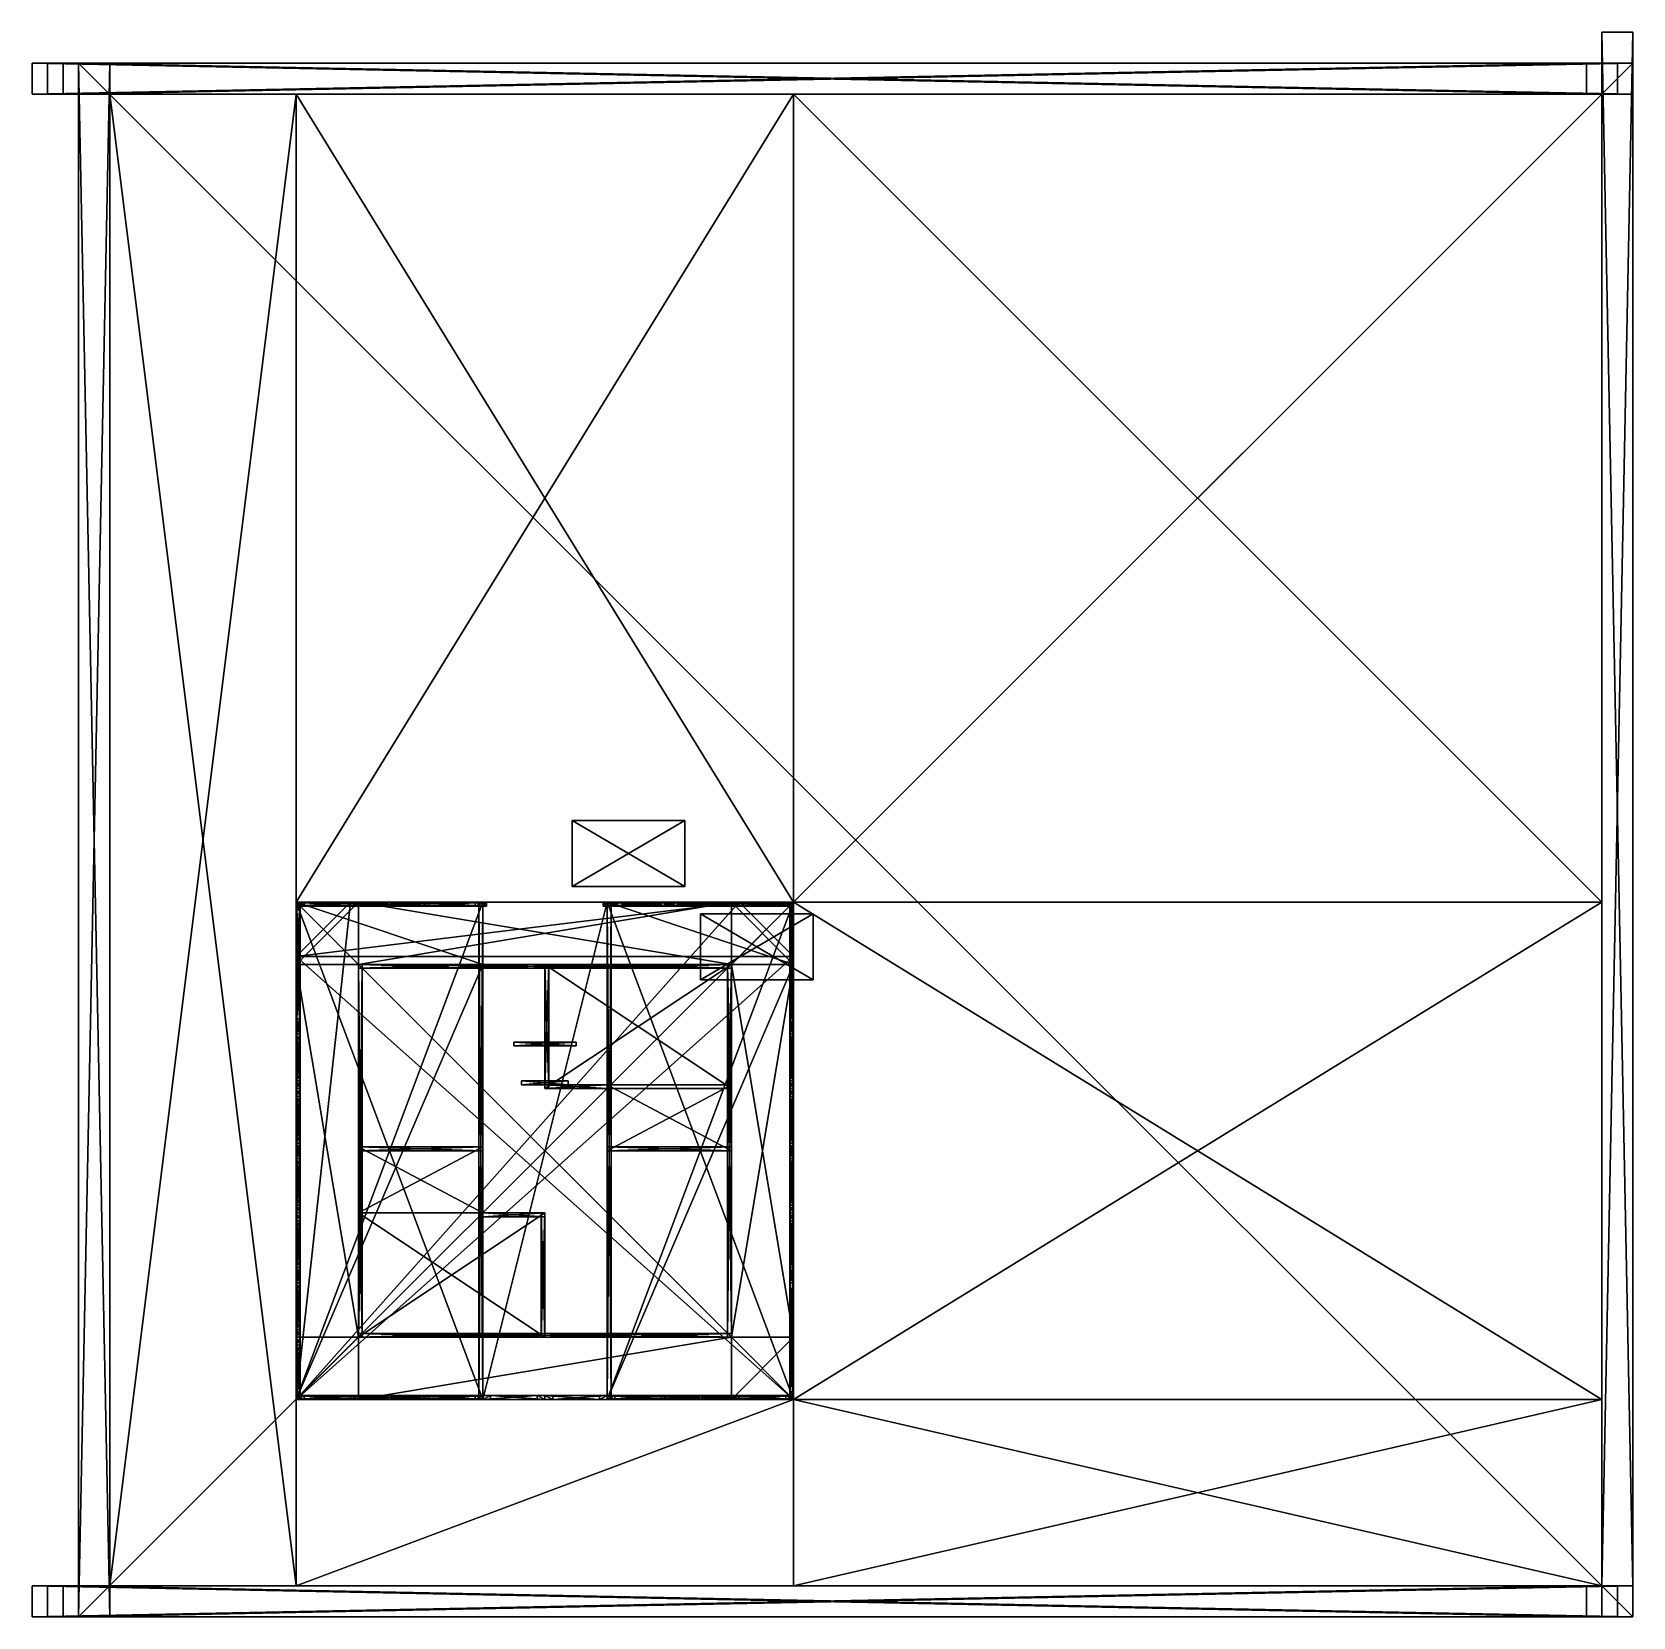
# Model space of a CAD drawing. Extents: x -3136 to 3456, y -896 to 5632.
import ezdxf

# ---------------------------------------------------------------- set-up
doc = ezdxf.new("R2010")
doc.units = 0

msp = doc.modelspace()

# ---------------------------------------------------------------- meshes
at = {"layer": 'OBJECT000', "color": 50}
mesh = msp.add_polyface(dxfattribs=at)
corners = [(-1792, 1776, 416), (-1792, 1792, 416), (-256, 1792, 416), (-256, 1776, 416), (-1792, 1792, 288), (-1792, 1776, 288), (-256, 1776, 288), (-256, 1792, 288)]
mesh.append_faces([[corners[k] for k in face] for face in [(1, 3, 0), (5, 7, 4), (4, 0, 5), (6, 2, 7), (7, 1, 4), (5, 3, 6)]], dxfattribs={"vtx0": -1})
mesh.append_faces([[corners[k] for k in face] for face in [(1, 2, 3), (5, 6, 7), (4, 1, 0), (6, 3, 2), (7, 2, 1), (5, 0, 3)]], dxfattribs={"vtx2": -1})
at = {"layer": 'OBJECT001', "color": 50}
mesh = msp.add_polyface(dxfattribs=at)
corners = [(-1792, 256, 416), (-1792, 272, 416), (-256, 272, 416), (-256, 256, 416), (-1792, 272, 288), (-1792, 256, 288), (-256, 256, 288), (-256, 272, 288)]
mesh.append_faces([[corners[k] for k in face] for face in [(1, 3, 0), (5, 7, 4), (4, 0, 5), (6, 2, 7), (7, 1, 4), (5, 3, 6)]], dxfattribs={"vtx0": -1})
mesh.append_faces([[corners[k] for k in face] for face in [(1, 2, 3), (5, 6, 7), (4, 1, 0), (6, 3, 2), (7, 2, 1), (5, 0, 3)]], dxfattribs={"vtx2": -1})
at = {"layer": 'OBJECT002', "color": 50}
mesh = msp.add_polyface(dxfattribs=at)
corners = [(-272, 256, 128), (-272, 1792, 128), (-256, 1792, 128), (-256, 256, 128), (-272, 1792), (-272, 256), (-256, 256), (-256, 1792)]
mesh.append_faces([[corners[k] for k in face] for face in [(1, 3, 0), (5, 7, 4), (4, 0, 5), (6, 2, 7), (7, 1, 4), (5, 3, 6)]], dxfattribs={"vtx0": -1})
mesh.append_faces([[corners[k] for k in face] for face in [(1, 2, 3), (5, 6, 7), (4, 1, 0), (6, 3, 2), (7, 2, 1), (5, 0, 3)]], dxfattribs={"vtx2": -1})
at = {"layer": 'OBJECT003', "color": 50}
mesh = msp.add_polyface(dxfattribs=at)
corners = [(-272, 256, 416), (-272, 1792, 416), (-256, 1792, 416), (-256, 256, 416), (-272, 1792, 288), (-272, 256, 288), (-256, 256, 288), (-256, 1792, 288)]
mesh.append_faces([[corners[k] for k in face] for face in [(1, 3, 0), (5, 7, 4), (4, 0, 5), (6, 2, 7), (7, 1, 4), (5, 3, 6)]], dxfattribs={"vtx0": -1})
mesh.append_faces([[corners[k] for k in face] for face in [(1, 2, 3), (5, 6, 7), (4, 1, 0), (6, 3, 2), (7, 2, 1), (5, 0, 3)]], dxfattribs={"vtx2": -1})
at = {"layer": 'OBJECT004', "color": 50}
mesh = msp.add_polyface(dxfattribs=at)
corners = [(-1792, 256, 416), (-1792, 1792, 416), (-1776, 1792, 416), (-1776, 256, 416), (-1792, 1792, 288), (-1792, 256, 288), (-1776, 256, 288), (-1776, 1792, 288)]
mesh.append_faces([[corners[k] for k in face] for face in [(1, 3, 0), (5, 7, 4), (4, 0, 5), (6, 2, 7), (7, 1, 4), (5, 3, 6)]], dxfattribs={"vtx0": -1})
mesh.append_faces([[corners[k] for k in face] for face in [(1, 2, 3), (5, 6, 7), (4, 1, 0), (6, 3, 2), (7, 2, 1), (5, 0, 3)]], dxfattribs={"vtx2": -1})
at = {"layer": 'OBJECT005', "color": 50}
mesh = msp.add_polyface(dxfattribs=at)
corners = [(-1792, 256, 560), (-1792, 272, 560), (-1024, 272, 560), (-1024, 256, 560), (-1792, 272, 432), (-1792, 256, 432), (-1024, 256, 432), (-1024, 272, 432)]
mesh.append_faces([[corners[k] for k in face] for face in [(1, 3, 0), (5, 7, 4), (4, 0, 5), (6, 2, 7), (7, 1, 4), (5, 3, 6)]], dxfattribs={"vtx0": -1})
mesh.append_faces([[corners[k] for k in face] for face in [(1, 2, 3), (5, 6, 7), (4, 1, 0), (6, 3, 2), (7, 2, 1), (5, 0, 3)]], dxfattribs={"vtx2": -1})
at = {"layer": 'OBJECT006', "color": 50}
mesh = msp.add_polyface(dxfattribs=at)
corners = [(-1024, 1776, 560), (-1024, 1792, 560), (-256, 1792, 560), (-256, 1776, 560), (-1024, 1792, 432), (-1024, 1776, 432), (-256, 1776, 432), (-256, 1792, 432)]
mesh.append_faces([[corners[k] for k in face] for face in [(1, 3, 0), (5, 7, 4), (4, 0, 5), (6, 2, 7), (7, 1, 4), (5, 3, 6)]], dxfattribs={"vtx0": -1})
mesh.append_faces([[corners[k] for k in face] for face in [(1, 2, 3), (5, 6, 7), (4, 1, 0), (6, 3, 2), (7, 2, 1), (5, 0, 3)]], dxfattribs={"vtx2": -1})
at = {"layer": 'OBJECT007', "color": 50}
mesh = msp.add_polyface(dxfattribs=at)
corners = [(-1792, 256, 560), (-1792, 1040, 560), (-1776, 1040, 560), (-1776, 256, 560), (-1792, 1040, 432), (-1792, 256, 432), (-1776, 256, 432), (-1776, 1040, 432)]
mesh.append_faces([[corners[k] for k in face] for face in [(1, 3, 0), (5, 7, 4), (4, 0, 5), (6, 2, 7), (7, 1, 4), (5, 3, 6)]], dxfattribs={"vtx0": -1})
mesh.append_faces([[corners[k] for k in face] for face in [(1, 2, 3), (5, 6, 7), (4, 1, 0), (6, 3, 2), (7, 2, 1), (5, 0, 3)]], dxfattribs={"vtx2": -1})
at = {"layer": 'OBJECT008', "color": 50}
mesh = msp.add_polyface(dxfattribs=at)
corners = [(-272, 1024, 560), (-272, 1792, 560), (-256, 1792, 560), (-256, 1024, 560), (-272, 1792, 432), (-272, 1024, 432), (-256, 1024, 432), (-256, 1792, 432)]
mesh.append_faces([[corners[k] for k in face] for face in [(1, 3, 0), (5, 7, 4), (4, 0, 5), (6, 2, 7), (7, 1, 4), (5, 3, 6)]], dxfattribs={"vtx0": -1})
mesh.append_faces([[corners[k] for k in face] for face in [(1, 2, 3), (5, 6, 7), (4, 1, 0), (6, 3, 2), (7, 2, 1), (5, 0, 3)]], dxfattribs={"vtx2": -1})
at = {"layer": 'OBJECT009', "color": 50}
mesh = msp.add_polyface(dxfattribs=at)
corners = [(-1792, 1024, 560), (-1792, 1040, 560), (-1280, 1040, 560), (-1280, 1024, 560), (-1792, 1040, 432), (-1792, 1024, 432), (-1280, 1024, 432), (-1280, 1040, 432)]
mesh.append_faces([[corners[k] for k in face] for face in [(1, 3, 0), (5, 7, 4), (4, 0, 5), (6, 2, 7), (7, 1, 4), (5, 3, 6)]], dxfattribs={"vtx0": -1})
mesh.append_faces([[corners[k] for k in face] for face in [(1, 2, 3), (5, 6, 7), (4, 1, 0), (6, 3, 2), (7, 2, 1), (5, 0, 3)]], dxfattribs={"vtx2": -1})
at = {"layer": 'OBJECT010', "color": 50}
mesh = msp.add_polyface(dxfattribs=at)
corners = [(-1040, 256, 560), (-1040, 768, 560), (-1024, 768, 560), (-1024, 256, 560), (-1040, 768, 432), (-1040, 256, 432), (-1024, 256, 432), (-1024, 768, 432)]
mesh.append_faces([[corners[k] for k in face] for face in [(1, 3, 0), (5, 7, 4), (4, 0, 5), (6, 2, 7), (7, 1, 4), (5, 3, 6)]], dxfattribs={"vtx0": -1})
mesh.append_faces([[corners[k] for k in face] for face in [(1, 2, 3), (5, 6, 7), (4, 1, 0), (6, 3, 2), (7, 2, 1), (5, 0, 3)]], dxfattribs={"vtx2": -1})
at = {"layer": 'OBJECT011', "color": 50}
mesh = msp.add_polyface(dxfattribs=at)
corners = [(-1792, 256, 128), (-1792, 1792, 128), (-1776, 1792, 128), (-1776, 256, 128), (-1792, 1792), (-1792, 256), (-1776, 256), (-1776, 1792)]
mesh.append_faces([[corners[k] for k in face] for face in [(1, 3, 0), (5, 7, 4), (4, 0, 5), (6, 2, 7), (7, 1, 4), (5, 3, 6)]], dxfattribs={"vtx0": -1})
mesh.append_faces([[corners[k] for k in face] for face in [(1, 2, 3), (5, 6, 7), (4, 1, 0), (6, 3, 2), (7, 2, 1), (5, 0, 3)]], dxfattribs={"vtx2": -1})
at = {"layer": 'OBJECT012', "color": 50}
mesh = msp.add_polyface(dxfattribs=at)
corners = [(-768, 1024, 560), (-768, 1040, 560), (-256, 1040, 560), (-256, 1024, 560), (-768, 1040, 432), (-768, 1024, 432), (-256, 1024, 432), (-256, 1040, 432)]
mesh.append_faces([[corners[k] for k in face] for face in [(1, 3, 0), (5, 7, 4), (4, 0, 5), (6, 2, 7), (7, 1, 4), (5, 3, 6)]], dxfattribs={"vtx0": -1})
mesh.append_faces([[corners[k] for k in face] for face in [(1, 2, 3), (5, 6, 7), (4, 1, 0), (6, 3, 2), (7, 2, 1), (5, 0, 3)]], dxfattribs={"vtx2": -1})
at = {"layer": 'OBJECT013', "color": 50}
mesh = msp.add_polyface(dxfattribs=at)
corners = [(-1024, 1280, 560), (-1024, 1792, 560), (-1008, 1792, 560), (-1008, 1280, 560), (-1024, 1792, 432), (-1024, 1280, 432), (-1008, 1280, 432), (-1008, 1792, 432)]
mesh.append_faces([[corners[k] for k in face] for face in [(1, 3, 0), (5, 7, 4), (4, 0, 5), (6, 2, 7), (7, 1, 4), (5, 3, 6)]], dxfattribs={"vtx0": -1})
mesh.append_faces([[corners[k] for k in face] for face in [(1, 2, 3), (5, 6, 7), (4, 1, 0), (6, 3, 2), (7, 2, 1), (5, 0, 3)]], dxfattribs={"vtx2": -1})
at = {"layer": 'OBJECT014', "color": 50}
mesh = msp.add_polyface(dxfattribs=at)
corners = [(-1024, 1280, 560), (-1024, 1296, 560), (-768, 1296, 560), (-768, 1280, 560), (-1024, 1296, 432), (-1024, 1280, 432), (-768, 1280, 432), (-768, 1296, 432)]
mesh.append_faces([[corners[k] for k in face] for face in [(1, 3, 0), (5, 7, 4), (4, 0, 5), (6, 2, 7), (7, 1, 4), (5, 3, 6)]], dxfattribs={"vtx0": -1})
mesh.append_faces([[corners[k] for k in face] for face in [(1, 2, 3), (5, 6, 7), (4, 1, 0), (6, 3, 2), (7, 2, 1), (5, 0, 3)]], dxfattribs={"vtx2": -1})
at = {"layer": 'OBJECT015', "color": 50}
mesh = msp.add_polyface(dxfattribs=at)
corners = [(-1280, 752, 560), (-1280, 768, 560), (-1024, 768, 560), (-1024, 752, 560), (-1280, 768, 432), (-1280, 752, 432), (-1024, 752, 432), (-1024, 768, 432)]
mesh.append_faces([[corners[k] for k in face] for face in [(1, 3, 0), (5, 7, 4), (4, 0, 5), (6, 2, 7), (7, 1, 4), (5, 3, 6)]], dxfattribs={"vtx0": -1})
mesh.append_faces([[corners[k] for k in face] for face in [(1, 2, 3), (5, 6, 7), (4, 1, 0), (6, 3, 2), (7, 2, 1), (5, 0, 3)]], dxfattribs={"vtx2": -1})
at = {"layer": 'OBJECT016', "color": 50}
mesh = msp.add_polyface(dxfattribs=at)
corners = [(-1792, 256, 576), (-1792, 768, 576), (-1024, 768, 576), (-1024, 256, 576), (-1792, 768, 560), (-1792, 256, 560), (-1024, 256, 560), (-1024, 768, 560)]
mesh.append_faces([[corners[k] for k in face] for face in [(1, 3, 0), (5, 7, 4), (4, 0, 5), (6, 2, 7), (5, 3, 6), (7, 1, 4)]], dxfattribs={"vtx0": -1})
mesh.append_faces([[corners[k] for k in face] for face in [(1, 2, 3), (5, 6, 7), (4, 1, 0), (6, 3, 2), (5, 0, 3), (7, 2, 1)]], dxfattribs={"vtx2": -1})
at = {"layer": 'OBJECT017', "color": 50}
mesh = msp.add_polyface(dxfattribs=at)
corners = [(-1280, 768, 576), (-1792, 768, 576), (-1792, 1040, 576), (-1280, 1040, 576), (-1280, 1040, 560), (-1792, 1040, 560), (-1792, 768, 560), (-1280, 768, 560)]
mesh.append_faces([[corners[k] for k in face] for face in [(1, 3, 0), (5, 7, 4), (5, 1, 6), (4, 2, 5), (6, 0, 7), (7, 3, 4)]], dxfattribs={"vtx0": -1})
mesh.append_faces([[corners[k] for k in face] for face in [(1, 2, 3), (5, 6, 7), (5, 2, 1), (4, 3, 2), (6, 1, 0), (7, 0, 3)]], dxfattribs={"vtx2": -1})
at = {"layer": 'OBJECT018', "color": 50}
mesh = msp.add_polyface(dxfattribs=at)
corners = [(-256, 1024, 576), (-768, 1024, 576), (-768, 1296, 576), (-256, 1296, 576), (-256, 1296, 560), (-768, 1296, 560), (-768, 1024, 560), (-256, 1024, 560)]
mesh.append_faces([[corners[k] for k in face] for face in [(1, 3, 0), (5, 7, 4), (5, 1, 6), (4, 2, 5), (6, 0, 7), (7, 3, 4)]], dxfattribs={"vtx0": -1})
mesh.append_faces([[corners[k] for k in face] for face in [(1, 2, 3), (5, 6, 7), (5, 2, 1), (4, 3, 2), (6, 1, 0), (7, 0, 3)]], dxfattribs={"vtx2": -1})
at = {"layer": 'OBJECT019', "color": 50}
mesh = msp.add_polyface(dxfattribs=at)
corners = [(-1024, 1280, 576), (-1024, 1792, 576), (-256, 1792, 576), (-256, 1280, 576), (-1024, 1792, 560), (-1024, 1280, 560), (-256, 1280, 560), (-256, 1792, 560)]
mesh.append_faces([[corners[k] for k in face] for face in [(1, 3, 0), (5, 7, 4), (4, 0, 5), (6, 2, 7), (5, 3, 6), (7, 1, 4)]], dxfattribs={"vtx0": -1})
mesh.append_faces([[corners[k] for k in face] for face in [(1, 2, 3), (5, 6, 7), (4, 1, 0), (6, 3, 2), (5, 0, 3), (7, 2, 1)]], dxfattribs={"vtx2": -1})
at = {"layer": 'OBJECT020', "color": 50}
mesh = msp.add_polyface(dxfattribs=at)
corners = [(-2048, 2016, 128), (-2048, 2048, 128), (-2032, 2048, 128), (-2032, 2016, 128), (-2048, 1824), (-2048, 1792), (-2032, 1792), (-2032, 1824)]
mesh.append_faces([[corners[k] for k in face] for face in [(1, 3, 0), (5, 7, 4), (6, 2, 7), (4, 0, 5), (1, 7, 2), (5, 3, 6)]], dxfattribs={"vtx0": -1})
mesh.append_faces([[corners[k] for k in face] for face in [(1, 2, 3), (5, 6, 7), (6, 3, 2), (4, 1, 0), (1, 4, 7), (5, 0, 3)]], dxfattribs={"vtx2": -1})
at = {"layer": 'OBJECT021', "color": 50}
mesh = msp.add_polyface(dxfattribs=at)
corners = [(-2048, 1536, 128), (-2048, 1568, 128), (-2032, 1568, 128), (-2032, 1536, 128), (-2048, 1792), (-2048, 1760), (-2032, 1760), (-2032, 1792)]
mesh.append_faces([[corners[k] for k in face] for face in [(1, 3, 0), (5, 7, 4), (4, 0, 5), (6, 2, 7), (5, 3, 6), (1, 7, 2)]], dxfattribs={"vtx0": -1})
mesh.append_faces([[corners[k] for k in face] for face in [(1, 2, 3), (5, 6, 7), (4, 1, 0), (6, 3, 2), (5, 0, 3), (1, 4, 7)]], dxfattribs={"vtx2": -1})
at = {"layer": 'OBJECT022', "color": 50}
mesh = msp.add_polyface(dxfattribs=at)
corners = [(-2048, 1504, 128), (-2048, 1536, 128), (-2032, 1536, 128), (-2032, 1504, 128), (-2048, 1312), (-2048, 1280), (-2032, 1280), (-2032, 1312)]
mesh.append_faces([[corners[k] for k in face] for face in [(1, 3, 0), (5, 7, 4), (6, 2, 7), (4, 0, 5), (1, 7, 2), (5, 3, 6)]], dxfattribs={"vtx0": -1})
mesh.append_faces([[corners[k] for k in face] for face in [(1, 2, 3), (5, 6, 7), (6, 3, 2), (4, 1, 0), (1, 4, 7), (5, 0, 3)]], dxfattribs={"vtx2": -1})
at = {"layer": 'OBJECT023', "color": 50}
mesh = msp.add_polyface(dxfattribs=at)
corners = [(-2048, 1024, 128), (-2048, 1056, 128), (-2032, 1056, 128), (-2032, 1024, 128), (-2048, 1280), (-2048, 1248), (-2032, 1248), (-2032, 1280)]
mesh.append_faces([[corners[k] for k in face] for face in [(1, 3, 0), (5, 7, 4), (4, 0, 5), (6, 2, 7), (5, 3, 6), (1, 7, 2)]], dxfattribs={"vtx0": -1})
mesh.append_faces([[corners[k] for k in face] for face in [(1, 2, 3), (5, 6, 7), (4, 1, 0), (6, 3, 2), (5, 0, 3), (1, 4, 7)]], dxfattribs={"vtx2": -1})
at = {"layer": 'OBJECT024', "color": 50}
mesh = msp.add_polyface(dxfattribs=at)
corners = [(-2048, 992, 128), (-2048, 1024, 128), (-2032, 1024, 128), (-2032, 992, 128), (-2048, 800), (-2048, 768), (-2032, 768), (-2032, 800)]
mesh.append_faces([[corners[k] for k in face] for face in [(1, 3, 0), (5, 7, 4), (6, 2, 7), (4, 0, 5), (1, 7, 2), (5, 3, 6)]], dxfattribs={"vtx0": -1})
mesh.append_faces([[corners[k] for k in face] for face in [(1, 2, 3), (5, 6, 7), (6, 3, 2), (4, 1, 0), (1, 4, 7), (5, 0, 3)]], dxfattribs={"vtx2": -1})
at = {"layer": 'OBJECT025', "color": 50}
mesh = msp.add_polyface(dxfattribs=at)
corners = [(-2048, 512, 128), (-2048, 544, 128), (-2032, 544, 128), (-2032, 512, 128), (-2048, 768), (-2048, 736), (-2032, 736), (-2032, 768)]
mesh.append_faces([[corners[k] for k in face] for face in [(1, 3, 0), (5, 7, 4), (4, 0, 5), (6, 2, 7), (5, 3, 6), (1, 7, 2)]], dxfattribs={"vtx0": -1})
mesh.append_faces([[corners[k] for k in face] for face in [(1, 2, 3), (5, 6, 7), (4, 1, 0), (6, 3, 2), (5, 0, 3), (1, 4, 7)]], dxfattribs={"vtx2": -1})
at = {"layer": 'OBJECT026', "color": 50}
mesh = msp.add_polyface(dxfattribs=at)
corners = [(-2048, 480, 128), (-2048, 512, 128), (-2032, 512, 128), (-2032, 480, 128), (-2048, 288), (-2048, 256), (-2032, 256), (-2032, 288)]
mesh.append_faces([[corners[k] for k in face] for face in [(1, 3, 0), (5, 7, 4), (6, 2, 7), (4, 0, 5), (1, 7, 2), (5, 3, 6)]], dxfattribs={"vtx0": -1})
mesh.append_faces([[corners[k] for k in face] for face in [(1, 2, 3), (5, 6, 7), (6, 3, 2), (4, 1, 0), (1, 4, 7), (5, 0, 3)]], dxfattribs={"vtx2": -1})
at = {"layer": 'OBJECT027', "color": 50}
mesh = msp.add_polyface(dxfattribs=at)
corners = [(-2048, 0, 128), (-2048, 32, 128), (-2032, 32, 128), (-2032, 0, 128), (-2048, 256), (-2048, 224), (-2032, 224), (-2032, 256)]
mesh.append_faces([[corners[k] for k in face] for face in [(1, 3, 0), (5, 7, 4), (4, 0, 5), (6, 2, 7), (5, 3, 6), (1, 7, 2)]], dxfattribs={"vtx0": -1})
mesh.append_faces([[corners[k] for k in face] for face in [(1, 2, 3), (5, 6, 7), (4, 1, 0), (6, 3, 2), (5, 0, 3), (1, 4, 7)]], dxfattribs={"vtx2": -1})
at = {"layer": 'OBJECT028', "color": 50}
mesh = msp.add_polyface(dxfattribs=at)
corners = [(-16, 2016, 128), (-16, 2048, 128), (0, 2048, 128), (0, 2016, 128), (-16, 1824), (-16, 1792), (0, 1792), (0, 1824)]
mesh.append_faces([[corners[k] for k in face] for face in [(1, 3, 0), (5, 7, 4), (6, 2, 7), (4, 0, 5), (1, 7, 2), (5, 3, 6)]], dxfattribs={"vtx0": -1})
mesh.append_faces([[corners[k] for k in face] for face in [(1, 2, 3), (5, 6, 7), (6, 3, 2), (4, 1, 0), (1, 4, 7), (5, 0, 3)]], dxfattribs={"vtx2": -1})
at = {"layer": 'OBJECT029', "color": 50}
mesh = msp.add_polyface(dxfattribs=at)
corners = [(-16, 1536, 128), (-16, 1568, 128), (0, 1568, 128), (0, 1536, 128), (-16, 1792), (-16, 1760), (0, 1760), (0, 1792)]
mesh.append_faces([[corners[k] for k in face] for face in [(1, 3, 0), (5, 7, 4), (4, 0, 5), (6, 2, 7), (5, 3, 6), (1, 7, 2)]], dxfattribs={"vtx0": -1})
mesh.append_faces([[corners[k] for k in face] for face in [(1, 2, 3), (5, 6, 7), (4, 1, 0), (6, 3, 2), (5, 0, 3), (1, 4, 7)]], dxfattribs={"vtx2": -1})
at = {"layer": 'OBJECT030', "color": 50}
mesh = msp.add_polyface(dxfattribs=at)
corners = [(-16, 1504, 128), (-16, 1536, 128), (0, 1536, 128), (0, 1504, 128), (-16, 1312), (-16, 1280), (0, 1280), (0, 1312)]
mesh.append_faces([[corners[k] for k in face] for face in [(1, 3, 0), (5, 7, 4), (6, 2, 7), (4, 0, 5), (1, 7, 2), (5, 3, 6)]], dxfattribs={"vtx0": -1})
mesh.append_faces([[corners[k] for k in face] for face in [(1, 2, 3), (5, 6, 7), (6, 3, 2), (4, 1, 0), (1, 4, 7), (5, 0, 3)]], dxfattribs={"vtx2": -1})
at = {"layer": 'OBJECT031', "color": 50}
mesh = msp.add_polyface(dxfattribs=at)
corners = [(-16, 1024, 128), (-16, 1056, 128), (0, 1056, 128), (0, 1024, 128), (-16, 1280), (-16, 1248), (0, 1248), (0, 1280)]
mesh.append_faces([[corners[k] for k in face] for face in [(1, 3, 0), (5, 7, 4), (4, 0, 5), (6, 2, 7), (5, 3, 6), (1, 7, 2)]], dxfattribs={"vtx0": -1})
mesh.append_faces([[corners[k] for k in face] for face in [(1, 2, 3), (5, 6, 7), (4, 1, 0), (6, 3, 2), (5, 0, 3), (1, 4, 7)]], dxfattribs={"vtx2": -1})
at = {"layer": 'OBJECT032', "color": 50}
mesh = msp.add_polyface(dxfattribs=at)
corners = [(-16, 992, 128), (-16, 1024, 128), (0, 1024, 128), (0, 992, 128), (-16, 800), (-16, 768), (0, 768), (0, 800)]
mesh.append_faces([[corners[k] for k in face] for face in [(1, 3, 0), (5, 7, 4), (6, 2, 7), (4, 0, 5), (1, 7, 2), (5, 3, 6)]], dxfattribs={"vtx0": -1})
mesh.append_faces([[corners[k] for k in face] for face in [(1, 2, 3), (5, 6, 7), (6, 3, 2), (4, 1, 0), (1, 4, 7), (5, 0, 3)]], dxfattribs={"vtx2": -1})
at = {"layer": 'OBJECT033', "color": 50}
mesh = msp.add_polyface(dxfattribs=at)
corners = [(-16, 512, 128), (-16, 544, 128), (0, 544, 128), (0, 512, 128), (-16, 768), (-16, 736), (0, 736), (0, 768)]
mesh.append_faces([[corners[k] for k in face] for face in [(1, 3, 0), (5, 7, 4), (4, 0, 5), (6, 2, 7), (5, 3, 6), (1, 7, 2)]], dxfattribs={"vtx0": -1})
mesh.append_faces([[corners[k] for k in face] for face in [(1, 2, 3), (5, 6, 7), (4, 1, 0), (6, 3, 2), (5, 0, 3), (1, 4, 7)]], dxfattribs={"vtx2": -1})
at = {"layer": 'OBJECT034', "color": 50}
mesh = msp.add_polyface(dxfattribs=at)
corners = [(-16, 480, 128), (-16, 512, 128), (0, 512, 128), (0, 480, 128), (-16, 288), (-16, 256), (0, 256), (0, 288)]
mesh.append_faces([[corners[k] for k in face] for face in [(1, 3, 0), (5, 7, 4), (6, 2, 7), (4, 0, 5), (1, 7, 2), (5, 3, 6)]], dxfattribs={"vtx0": -1})
mesh.append_faces([[corners[k] for k in face] for face in [(1, 2, 3), (5, 6, 7), (6, 3, 2), (4, 1, 0), (1, 4, 7), (5, 0, 3)]], dxfattribs={"vtx2": -1})
at = {"layer": 'OBJECT035', "color": 50}
mesh = msp.add_polyface(dxfattribs=at)
corners = [(-16, 0, 128), (-16, 32, 128), (0, 32, 128), (0, 0, 128), (-16, 256), (-16, 224), (0, 224), (0, 256)]
mesh.append_faces([[corners[k] for k in face] for face in [(1, 3, 0), (5, 7, 4), (4, 0, 5), (6, 2, 7), (5, 3, 6), (1, 7, 2)]], dxfattribs={"vtx0": -1})
mesh.append_faces([[corners[k] for k in face] for face in [(1, 2, 3), (5, 6, 7), (4, 1, 0), (6, 3, 2), (5, 0, 3), (1, 4, 7)]], dxfattribs={"vtx2": -1})
at = {"layer": 'OBJECT036', "color": 50}
mesh = msp.add_polyface(dxfattribs=at)
corners = [(-16, 2048, 288), (-16, 2016, 288), (0, 2016, 288), (0, 2048, 288), (-16, 1792, 416), (-16, 1824, 416), (0, 1824, 416), (0, 1792, 416)]
mesh.append_faces([[corners[k] for k in face] for face in [(1, 3, 0), (5, 7, 4), (0, 4, 1), (2, 6, 3), (5, 3, 6), (1, 7, 2)]], dxfattribs={"vtx0": -1})
mesh.append_faces([[corners[k] for k in face] for face in [(1, 2, 3), (5, 6, 7), (0, 5, 4), (2, 7, 6), (5, 0, 3), (1, 4, 7)]], dxfattribs={"vtx2": -1})
at = {"layer": 'OBJECT037', "color": 50}
mesh = msp.add_polyface(dxfattribs=at)
corners = [(-16, 1568, 288), (-16, 1536, 288), (0, 1536, 288), (0, 1568, 288), (-16, 1760, 416), (-16, 1792, 416), (0, 1792, 416), (0, 1760, 416)]
mesh.append_faces([[corners[k] for k in face] for face in [(1, 3, 0), (5, 7, 4), (2, 6, 3), (0, 4, 1), (1, 7, 2), (5, 3, 6)]], dxfattribs={"vtx0": -1})
mesh.append_faces([[corners[k] for k in face] for face in [(1, 2, 3), (5, 6, 7), (2, 7, 6), (0, 5, 4), (1, 4, 7), (5, 0, 3)]], dxfattribs={"vtx2": -1})
at = {"layer": 'OBJECT038', "color": 50}
mesh = msp.add_polyface(dxfattribs=at)
corners = [(-16, 1536, 288), (-16, 1504, 288), (0, 1504, 288), (0, 1536, 288), (-16, 1280, 416), (-16, 1312, 416), (0, 1312, 416), (0, 1280, 416)]
mesh.append_faces([[corners[k] for k in face] for face in [(1, 3, 0), (5, 7, 4), (0, 4, 1), (2, 6, 3), (5, 3, 6), (1, 7, 2)]], dxfattribs={"vtx0": -1})
mesh.append_faces([[corners[k] for k in face] for face in [(1, 2, 3), (5, 6, 7), (0, 5, 4), (2, 7, 6), (5, 0, 3), (1, 4, 7)]], dxfattribs={"vtx2": -1})
at = {"layer": 'OBJECT039', "color": 50}
mesh = msp.add_polyface(dxfattribs=at)
corners = [(-16, 1056, 288), (-16, 1024, 288), (0, 1024, 288), (0, 1056, 288), (-16, 1248, 416), (-16, 1280, 416), (0, 1280, 416), (0, 1248, 416)]
mesh.append_faces([[corners[k] for k in face] for face in [(1, 3, 0), (5, 7, 4), (2, 6, 3), (0, 4, 1), (1, 7, 2), (5, 3, 6)]], dxfattribs={"vtx0": -1})
mesh.append_faces([[corners[k] for k in face] for face in [(1, 2, 3), (5, 6, 7), (2, 7, 6), (0, 5, 4), (1, 4, 7), (5, 0, 3)]], dxfattribs={"vtx2": -1})
at = {"layer": 'OBJECT040', "color": 50}
mesh = msp.add_polyface(dxfattribs=at)
corners = [(-16, 1024, 288), (-16, 992, 288), (0, 992, 288), (0, 1024, 288), (-16, 768, 416), (-16, 800, 416), (0, 800, 416), (0, 768, 416)]
mesh.append_faces([[corners[k] for k in face] for face in [(1, 3, 0), (5, 7, 4), (0, 4, 1), (2, 6, 3), (5, 3, 6), (1, 7, 2)]], dxfattribs={"vtx0": -1})
mesh.append_faces([[corners[k] for k in face] for face in [(1, 2, 3), (5, 6, 7), (0, 5, 4), (2, 7, 6), (5, 0, 3), (1, 4, 7)]], dxfattribs={"vtx2": -1})
at = {"layer": 'OBJECT041', "color": 50}
mesh = msp.add_polyface(dxfattribs=at)
corners = [(-16, 544, 288), (-16, 512, 288), (0, 512, 288), (0, 544, 288), (-16, 736, 416), (-16, 768, 416), (0, 768, 416), (0, 736, 416)]
mesh.append_faces([[corners[k] for k in face] for face in [(1, 3, 0), (5, 7, 4), (2, 6, 3), (0, 4, 1), (1, 7, 2), (5, 3, 6)]], dxfattribs={"vtx0": -1})
mesh.append_faces([[corners[k] for k in face] for face in [(1, 2, 3), (5, 6, 7), (2, 7, 6), (0, 5, 4), (1, 4, 7), (5, 0, 3)]], dxfattribs={"vtx2": -1})
at = {"layer": 'OBJECT042', "color": 50}
mesh = msp.add_polyface(dxfattribs=at)
corners = [(-16, 512, 288), (-16, 480, 288), (0, 480, 288), (0, 512, 288), (-16, 256, 416), (-16, 288, 416), (0, 288, 416), (0, 256, 416)]
mesh.append_faces([[corners[k] for k in face] for face in [(1, 3, 0), (5, 7, 4), (0, 4, 1), (2, 6, 3), (5, 3, 6), (1, 7, 2)]], dxfattribs={"vtx0": -1})
mesh.append_faces([[corners[k] for k in face] for face in [(1, 2, 3), (5, 6, 7), (0, 5, 4), (2, 7, 6), (5, 0, 3), (1, 4, 7)]], dxfattribs={"vtx2": -1})
at = {"layer": 'OBJECT043', "color": 50}
mesh = msp.add_polyface(dxfattribs=at)
corners = [(-16, 32, 288), (-16, 0, 288), (0, 0, 288), (0, 32, 288), (-16, 224, 416), (-16, 256, 416), (0, 256, 416), (0, 224, 416)]
mesh.append_faces([[corners[k] for k in face] for face in [(1, 3, 0), (5, 7, 4), (2, 6, 3), (0, 4, 1), (1, 7, 2), (5, 3, 6)]], dxfattribs={"vtx0": -1})
mesh.append_faces([[corners[k] for k in face] for face in [(1, 2, 3), (5, 6, 7), (2, 7, 6), (0, 5, 4), (1, 4, 7), (5, 0, 3)]], dxfattribs={"vtx2": -1})
at = {"layer": 'OBJECT044', "color": 50}
mesh = msp.add_polyface(dxfattribs=at)
corners = [(-2048, 2048, 288), (-2048, 2016, 288), (-2032, 2016, 288), (-2032, 2048, 288), (-2048, 1792, 416), (-2048, 1824, 416), (-2032, 1824, 416), (-2032, 1792, 416)]
mesh.append_faces([[corners[k] for k in face] for face in [(1, 3, 0), (5, 7, 4), (0, 4, 1), (2, 6, 3), (5, 3, 6), (1, 7, 2)]], dxfattribs={"vtx0": -1})
mesh.append_faces([[corners[k] for k in face] for face in [(1, 2, 3), (5, 6, 7), (0, 5, 4), (2, 7, 6), (5, 0, 3), (1, 4, 7)]], dxfattribs={"vtx2": -1})
at = {"layer": 'OBJECT045', "color": 50}
mesh = msp.add_polyface(dxfattribs=at)
corners = [(-2048, 1568, 288), (-2048, 1536, 288), (-2032, 1536, 288), (-2032, 1568, 288), (-2048, 1760, 416), (-2048, 1792, 416), (-2032, 1792, 416), (-2032, 1760, 416)]
mesh.append_faces([[corners[k] for k in face] for face in [(1, 3, 0), (5, 7, 4), (2, 6, 3), (0, 4, 1), (1, 7, 2), (5, 3, 6)]], dxfattribs={"vtx0": -1})
mesh.append_faces([[corners[k] for k in face] for face in [(1, 2, 3), (5, 6, 7), (2, 7, 6), (0, 5, 4), (1, 4, 7), (5, 0, 3)]], dxfattribs={"vtx2": -1})
at = {"layer": 'OBJECT046', "color": 50}
mesh = msp.add_polyface(dxfattribs=at)
corners = [(-2048, 1536, 288), (-2048, 1504, 288), (-2032, 1504, 288), (-2032, 1536, 288), (-2048, 1280, 416), (-2048, 1312, 416), (-2032, 1312, 416), (-2032, 1280, 416)]
mesh.append_faces([[corners[k] for k in face] for face in [(1, 3, 0), (5, 7, 4), (0, 4, 1), (2, 6, 3), (5, 3, 6), (1, 7, 2)]], dxfattribs={"vtx0": -1})
mesh.append_faces([[corners[k] for k in face] for face in [(1, 2, 3), (5, 6, 7), (0, 5, 4), (2, 7, 6), (5, 0, 3), (1, 4, 7)]], dxfattribs={"vtx2": -1})
at = {"layer": 'OBJECT047', "color": 50}
mesh = msp.add_polyface(dxfattribs=at)
corners = [(-2048, 1056, 288), (-2048, 1024, 288), (-2032, 1024, 288), (-2032, 1056, 288), (-2048, 1248, 416), (-2048, 1280, 416), (-2032, 1280, 416), (-2032, 1248, 416)]
mesh.append_faces([[corners[k] for k in face] for face in [(1, 3, 0), (5, 7, 4), (2, 6, 3), (0, 4, 1), (1, 7, 2), (5, 3, 6)]], dxfattribs={"vtx0": -1})
mesh.append_faces([[corners[k] for k in face] for face in [(1, 2, 3), (5, 6, 7), (2, 7, 6), (0, 5, 4), (1, 4, 7), (5, 0, 3)]], dxfattribs={"vtx2": -1})
at = {"layer": 'OBJECT048', "color": 50}
mesh = msp.add_polyface(dxfattribs=at)
corners = [(-2048, 1024, 288), (-2048, 992, 288), (-2032, 992, 288), (-2032, 1024, 288), (-2048, 768, 416), (-2048, 800, 416), (-2032, 800, 416), (-2032, 768, 416)]
mesh.append_faces([[corners[k] for k in face] for face in [(1, 3, 0), (5, 7, 4), (0, 4, 1), (2, 6, 3), (5, 3, 6), (1, 7, 2)]], dxfattribs={"vtx0": -1})
mesh.append_faces([[corners[k] for k in face] for face in [(1, 2, 3), (5, 6, 7), (0, 5, 4), (2, 7, 6), (5, 0, 3), (1, 4, 7)]], dxfattribs={"vtx2": -1})
at = {"layer": 'OBJECT049', "color": 50}
mesh = msp.add_polyface(dxfattribs=at)
corners = [(-2048, 544, 288), (-2048, 512, 288), (-2032, 512, 288), (-2032, 544, 288), (-2048, 736, 416), (-2048, 768, 416), (-2032, 768, 416), (-2032, 736, 416)]
mesh.append_faces([[corners[k] for k in face] for face in [(1, 3, 0), (5, 7, 4), (2, 6, 3), (0, 4, 1), (1, 7, 2), (5, 3, 6)]], dxfattribs={"vtx0": -1})
mesh.append_faces([[corners[k] for k in face] for face in [(1, 2, 3), (5, 6, 7), (2, 7, 6), (0, 5, 4), (1, 4, 7), (5, 0, 3)]], dxfattribs={"vtx2": -1})
at = {"layer": 'OBJECT050', "color": 50}
mesh = msp.add_polyface(dxfattribs=at)
corners = [(-2048, 512, 288), (-2048, 480, 288), (-2032, 480, 288), (-2032, 512, 288), (-2048, 256, 416), (-2048, 288, 416), (-2032, 288, 416), (-2032, 256, 416)]
mesh.append_faces([[corners[k] for k in face] for face in [(1, 3, 0), (5, 7, 4), (0, 4, 1), (2, 6, 3), (5, 3, 6), (1, 7, 2)]], dxfattribs={"vtx0": -1})
mesh.append_faces([[corners[k] for k in face] for face in [(1, 2, 3), (5, 6, 7), (0, 5, 4), (2, 7, 6), (5, 0, 3), (1, 4, 7)]], dxfattribs={"vtx2": -1})
at = {"layer": 'OBJECT051', "color": 50}
mesh = msp.add_polyface(dxfattribs=at)
corners = [(-2048, 32, 288), (-2048, 0, 288), (-2032, 0, 288), (-2032, 32, 288), (-2048, 224, 416), (-2048, 256, 416), (-2032, 256, 416), (-2032, 224, 416)]
mesh.append_faces([[corners[k] for k in face] for face in [(1, 3, 0), (5, 7, 4), (2, 6, 3), (0, 4, 1), (1, 7, 2), (5, 3, 6)]], dxfattribs={"vtx0": -1})
mesh.append_faces([[corners[k] for k in face] for face in [(1, 2, 3), (5, 6, 7), (2, 7, 6), (0, 5, 4), (1, 4, 7), (5, 0, 3)]], dxfattribs={"vtx2": -1})
at = {"layer": 'OBJECT052', "color": 50}
mesh = msp.add_polyface(dxfattribs=at)
corners = [(-2048, 2032, 272), (-2048, 2048, 272), (-1280, 2048, 272), (-1280, 2032, 272), (-2048, 2048, 144), (-2048, 2032, 144), (-1280, 2032, 144), (-1280, 2048, 144)]
mesh.append_faces([[corners[k] for k in face] for face in [(1, 3, 0), (5, 7, 4), (4, 0, 5), (6, 2, 7), (7, 1, 4), (5, 3, 6)]], dxfattribs={"vtx0": -1})
mesh.append_faces([[corners[k] for k in face] for face in [(1, 2, 3), (5, 6, 7), (4, 1, 0), (6, 3, 2), (7, 2, 1), (5, 0, 3)]], dxfattribs={"vtx2": -1})
at = {"layer": 'OBJECT053', "color": 50}
mesh = msp.add_polyface(dxfattribs=at)
corners = [(-768, 2048, 144), (0, 2048, 144), (0, 0, 144), (-768, 0, 144), (-768, 0, 128), (0, 0, 128), (0, 2048, 128), (-768, 2048, 128)]
mesh.append_faces([[corners[k] for k in face] for face in [(1, 3, 0), (5, 7, 4), (5, 1, 6), (6, 0, 7), (4, 2, 5), (7, 3, 4)]], dxfattribs={"vtx0": -1})
mesh.append_faces([[corners[k] for k in face] for face in [(1, 2, 3), (5, 6, 7), (5, 2, 1), (6, 1, 0), (4, 3, 2), (7, 0, 3)]], dxfattribs={"vtx2": -1})
at = {"layer": 'OBJECT054', "color": 50}
mesh = msp.add_polyface(dxfattribs=at)
corners = [(-1280, 0, 144), (-2048, 0, 144), (-2048, 2048, 144), (-1280, 2048, 144), (-1280, 2048, 128), (-2048, 2048, 128), (-2048, 0, 128), (-1280, 0, 128)]
mesh.append_faces([[corners[k] for k in face] for face in [(1, 3, 0), (5, 7, 4), (5, 1, 6), (4, 2, 5), (6, 0, 7), (7, 3, 4)]], dxfattribs={"vtx0": -1})
mesh.append_faces([[corners[k] for k in face] for face in [(1, 2, 3), (5, 6, 7), (5, 2, 1), (4, 3, 2), (6, 1, 0), (7, 0, 3)]], dxfattribs={"vtx2": -1})
at = {"layer": 'OBJECT055', "color": 50}
mesh = msp.add_polyface(dxfattribs=at)
corners = [(-768, 1792, 128), (-256, 1792, 128), (-256, 1776, 128), (-768, 1776, 128), (-768, 1776), (-256, 1776), (-256, 1792), (-768, 1792)]
mesh.append_faces([[corners[k] for k in face] for face in [(1, 3, 0), (5, 7, 4), (5, 1, 6), (6, 0, 7), (4, 2, 5), (7, 3, 4)]], dxfattribs={"vtx0": -1})
mesh.append_faces([[corners[k] for k in face] for face in [(1, 2, 3), (5, 6, 7), (5, 2, 1), (6, 1, 0), (4, 3, 2), (7, 0, 3)]], dxfattribs={"vtx2": -1})
at = {"layer": 'OBJECT056', "color": 50}
mesh = msp.add_polyface(dxfattribs=at)
corners = [(-1280, 1776, 128), (-1792, 1776, 128), (-1792, 1792, 128), (-1280, 1792, 128), (-1280, 1792), (-1792, 1792), (-1792, 1776), (-1280, 1776)]
mesh.append_faces([[corners[k] for k in face] for face in [(1, 3, 0), (5, 7, 4), (5, 1, 6), (4, 2, 5), (6, 0, 7), (7, 3, 4)]], dxfattribs={"vtx0": -1})
mesh.append_faces([[corners[k] for k in face] for face in [(1, 2, 3), (5, 6, 7), (5, 2, 1), (4, 3, 2), (6, 1, 0), (7, 0, 3)]], dxfattribs={"vtx2": -1})
at = {"layer": 'OBJECT057', "color": 50}
mesh = msp.add_polyface(dxfattribs=at)
corners = [(-768, 272, 128), (-256, 272, 128), (-256, 256, 128), (-768, 256, 128), (-768, 256), (-256, 256), (-256, 272), (-768, 272)]
mesh.append_faces([[corners[k] for k in face] for face in [(1, 3, 0), (5, 7, 4), (5, 1, 6), (6, 0, 7), (4, 2, 5), (7, 3, 4)]], dxfattribs={"vtx0": -1})
mesh.append_faces([[corners[k] for k in face] for face in [(1, 2, 3), (5, 6, 7), (5, 2, 1), (6, 1, 0), (4, 3, 2), (7, 0, 3)]], dxfattribs={"vtx2": -1})
at = {"layer": 'OBJECT058', "color": 50}
mesh = msp.add_polyface(dxfattribs=at)
corners = [(-1280, 256, 128), (-1792, 256, 128), (-1792, 272, 128), (-1280, 272, 128), (-1280, 272), (-1792, 272), (-1792, 256), (-1280, 256)]
mesh.append_faces([[corners[k] for k in face] for face in [(1, 3, 0), (5, 7, 4), (5, 1, 6), (4, 2, 5), (6, 0, 7), (7, 3, 4)]], dxfattribs={"vtx0": -1})
mesh.append_faces([[corners[k] for k in face] for face in [(1, 2, 3), (5, 6, 7), (5, 2, 1), (4, 3, 2), (6, 1, 0), (7, 0, 3)]], dxfattribs={"vtx2": -1})
at = {"layer": 'OBJECT059', "color": 50}
mesh = msp.add_polyface(dxfattribs=at)
corners = [(-768, 16, 272), (0, 16, 272), (0, 0, 272), (-768, 0, 272), (-768, 0, 144), (0, 0, 144), (0, 16, 144), (-768, 16, 144)]
mesh.append_faces([[corners[k] for k in face] for face in [(1, 3, 0), (5, 7, 4), (5, 1, 6), (6, 0, 7), (4, 2, 5), (7, 3, 4)]], dxfattribs={"vtx0": -1})
mesh.append_faces([[corners[k] for k in face] for face in [(1, 2, 3), (5, 6, 7), (5, 2, 1), (6, 1, 0), (4, 3, 2), (7, 0, 3)]], dxfattribs={"vtx2": -1})
at = {"layer": 'OBJECT060', "color": 50}
mesh = msp.add_polyface(dxfattribs=at)
corners = [(-1280, 0, 272), (-2048, 0, 272), (-2048, 16, 272), (-1280, 16, 272), (-1280, 16, 144), (-2048, 16, 144), (-2048, 0, 144), (-1280, 0, 144)]
mesh.append_faces([[corners[k] for k in face] for face in [(1, 3, 0), (5, 7, 4), (5, 1, 6), (4, 2, 5), (6, 0, 7), (7, 3, 4)]], dxfattribs={"vtx0": -1})
mesh.append_faces([[corners[k] for k in face] for face in [(1, 2, 3), (5, 6, 7), (5, 2, 1), (4, 3, 2), (6, 1, 0), (7, 0, 3)]], dxfattribs={"vtx2": -1})
at = {"layer": 'OBJECT061', "color": 50}
mesh = msp.add_polyface(dxfattribs=at)
corners = [(-768, 0, 272), (-768, 2032, 272), (-752, 2032, 272), (-752, 0, 272), (-768, 2032, 144), (-768, 0, 144), (-752, 0, 144), (-752, 2032, 144)]
mesh.append_faces([[corners[k] for k in face] for face in [(1, 3, 0), (5, 7, 4), (4, 0, 5), (6, 2, 7), (7, 1, 4), (5, 3, 6)]], dxfattribs={"vtx0": -1})
mesh.append_faces([[corners[k] for k in face] for face in [(1, 2, 3), (5, 6, 7), (4, 1, 0), (6, 3, 2), (7, 2, 1), (5, 0, 3)]], dxfattribs={"vtx2": -1})
at = {"layer": 'OBJECT062', "color": 50}
mesh = msp.add_polyface(dxfattribs=at)
corners = [(-768, 256, 128), (-768, 1792, 128), (-752, 1792, 128), (-752, 256, 128), (-768, 1792), (-768, 256), (-752, 256), (-752, 1792)]
mesh.append_faces([[corners[k] for k in face] for face in [(1, 3, 0), (5, 7, 4), (4, 0, 5), (6, 2, 7), (7, 1, 4), (5, 3, 6)]], dxfattribs={"vtx0": -1})
mesh.append_faces([[corners[k] for k in face] for face in [(1, 2, 3), (5, 6, 7), (4, 1, 0), (6, 3, 2), (7, 2, 1), (5, 0, 3)]], dxfattribs={"vtx2": -1})
at = {"layer": 'OBJECT063', "color": 50}
mesh = msp.add_polyface(dxfattribs=at)
corners = [(-1296, 256, 128), (-1296, 1792, 128), (-1280, 1792, 128), (-1280, 256, 128), (-1296, 1792), (-1296, 256), (-1280, 256), (-1280, 1792)]
mesh.append_faces([[corners[k] for k in face] for face in [(1, 3, 0), (5, 7, 4), (4, 0, 5), (6, 2, 7), (7, 1, 4), (5, 3, 6)]], dxfattribs={"vtx0": -1})
mesh.append_faces([[corners[k] for k in face] for face in [(1, 2, 3), (5, 6, 7), (4, 1, 0), (6, 3, 2), (7, 2, 1), (5, 0, 3)]], dxfattribs={"vtx2": -1})
at = {"layer": 'OBJECT064', "color": 50}
mesh = msp.add_polyface(dxfattribs=at)
corners = [(-1296, 0, 272), (-1296, 2048, 272), (-1280, 2048, 272), (-1280, 0, 272), (-1296, 2048, 144), (-1296, 0, 144), (-1280, 0, 144), (-1280, 2048, 144)]
mesh.append_faces([[corners[k] for k in face] for face in [(1, 3, 0), (5, 7, 4), (4, 0, 5), (6, 2, 7), (7, 1, 4), (5, 3, 6)]], dxfattribs={"vtx0": -1})
mesh.append_faces([[corners[k] for k in face] for face in [(1, 2, 3), (5, 6, 7), (4, 1, 0), (6, 3, 2), (7, 2, 1), (5, 0, 3)]], dxfattribs={"vtx2": -1})
at = {"layer": 'OBJECT065', "color": 50}
mesh = msp.add_polyface(dxfattribs=at)
corners = [(-2816, -896, 2048), (-2944, -896, 2048), (-2944, 5504, 2048), (-2816, 5504, 2048), (-2816, 5504, -128), (-2944, 5504, -128), (-2944, -896, -128), (-2816, -896, -128)]
mesh.append_faces([[corners[k] for k in face] for face in [(1, 3, 0), (5, 7, 4), (6, 0, 7), (4, 2, 5), (5, 1, 6), (7, 3, 4)]], dxfattribs={"vtx0": -1})
mesh.append_faces([[corners[k] for k in face] for face in [(1, 2, 3), (5, 6, 7), (6, 1, 0), (4, 3, 2), (5, 2, 1), (7, 0, 3)]], dxfattribs={"vtx2": -1})
at = {"layer": 'OBJECT066', "color": 50}
mesh = msp.add_polyface(dxfattribs=at)
corners = [(3456, -768, 2048), (3328, -768, 2048), (3328, 5632, 2048), (3456, 5632, 2048), (3456, 5632, -128), (3328, 5632, -128), (3328, -768, -128), (3456, -768, -128)]
mesh.append_faces([[corners[k] for k in face] for face in [(1, 3, 0), (5, 7, 4), (6, 0, 7), (4, 2, 5), (5, 1, 6), (7, 3, 4)]], dxfattribs={"vtx0": -1})
mesh.append_faces([[corners[k] for k in face] for face in [(1, 2, 3), (5, 6, 7), (6, 1, 0), (4, 3, 2), (5, 2, 1), (7, 0, 3)]], dxfattribs={"vtx2": -1})
at = {"layer": 'OBJECT067', "color": 50}
mesh = msp.add_polyface(dxfattribs=at)
corners = [(-2944, -896, 2176), (-2944, 5504, 2176), (3456, 5504, 2176), (3456, -896, 2176), (-2944, 5504, 2048), (-2944, -896, 2048), (3456, -896, 2048), (3456, 5504, 2048)]
mesh.append_faces([[corners[k] for k in face] for face in [(1, 3, 0), (5, 7, 4), (4, 0, 5), (6, 2, 7), (7, 1, 4), (5, 3, 6)]], dxfattribs={"vtx0": -1})
mesh.append_faces([[corners[k] for k in face] for face in [(1, 2, 3), (5, 6, 7), (4, 1, 0), (6, 3, 2), (7, 2, 1), (5, 0, 3)]], dxfattribs={"vtx2": -1})
at = {"layer": 'OBJECT068', "color": 50}
mesh = msp.add_polyface(dxfattribs=at)
corners = [(-16, 992, 272), (-16, 1056, 272), (0, 1056, 272), (0, 992, 272), (-16, 1056, 144), (-16, 992, 144), (0, 992, 144), (0, 1056, 144)]
mesh.append_faces([[corners[k] for k in face] for face in [(1, 3, 0), (5, 7, 4), (4, 0, 5), (6, 2, 7), (5, 3, 6), (7, 1, 4)]], dxfattribs={"vtx0": -1})
mesh.append_faces([[corners[k] for k in face] for face in [(1, 2, 3), (5, 6, 7), (4, 1, 0), (6, 3, 2), (5, 0, 3), (7, 2, 1)]], dxfattribs={"vtx2": -1})
at = {"layer": 'OBJECT069', "color": 50}
mesh = msp.add_polyface(dxfattribs=at)
corners = [(-16, 480, 272), (-16, 544, 272), (0, 544, 272), (0, 480, 272), (-16, 544, 144), (-16, 480, 144), (0, 480, 144), (0, 544, 144)]
mesh.append_faces([[corners[k] for k in face] for face in [(1, 3, 0), (5, 7, 4), (4, 0, 5), (6, 2, 7), (5, 3, 6), (7, 1, 4)]], dxfattribs={"vtx0": -1})
mesh.append_faces([[corners[k] for k in face] for face in [(1, 2, 3), (5, 6, 7), (4, 1, 0), (6, 3, 2), (5, 0, 3), (7, 2, 1)]], dxfattribs={"vtx2": -1})
at = {"layer": 'OBJECT070', "color": 50}
mesh = msp.add_polyface(dxfattribs=at)
corners = [(-16, 0, 272), (-16, 480, 272), (0, 480, 272), (0, 0, 272), (-16, 480, 144), (-16, 0, 144), (0, 0, 144), (0, 480, 144)]
mesh.append_faces([[corners[k] for k in face] for face in [(1, 3, 0), (5, 7, 4), (4, 0, 5), (6, 2, 7), (5, 3, 6), (7, 1, 4)]], dxfattribs={"vtx0": -1})
mesh.append_faces([[corners[k] for k in face] for face in [(1, 2, 3), (5, 6, 7), (4, 1, 0), (6, 3, 2), (5, 0, 3), (7, 2, 1)]], dxfattribs={"vtx2": -1})
at = {"layer": 'OBJECT071', "color": 50}
mesh = msp.add_polyface(dxfattribs=at)
corners = [(-16, 1504, 272), (-16, 1568, 272), (0, 1568, 272), (0, 1504, 272), (-16, 1568, 144), (-16, 1504, 144), (0, 1504, 144), (0, 1568, 144)]
mesh.append_faces([[corners[k] for k in face] for face in [(1, 3, 0), (5, 7, 4), (4, 0, 5), (6, 2, 7), (5, 3, 6), (7, 1, 4)]], dxfattribs={"vtx0": -1})
mesh.append_faces([[corners[k] for k in face] for face in [(1, 2, 3), (5, 6, 7), (4, 1, 0), (6, 3, 2), (5, 0, 3), (7, 2, 1)]], dxfattribs={"vtx2": -1})
at = {"layer": 'OBJECT072', "color": 50}
mesh = msp.add_polyface(dxfattribs=at)
corners = [(-2048, 480, 272), (-2048, 544, 272), (-2032, 544, 272), (-2032, 480, 272), (-2048, 544, 144), (-2048, 480, 144), (-2032, 480, 144), (-2032, 544, 144)]
mesh.append_faces([[corners[k] for k in face] for face in [(1, 3, 0), (5, 7, 4), (4, 0, 5), (6, 2, 7), (5, 3, 6), (7, 1, 4)]], dxfattribs={"vtx0": -1})
mesh.append_faces([[corners[k] for k in face] for face in [(1, 2, 3), (5, 6, 7), (4, 1, 0), (6, 3, 2), (5, 0, 3), (7, 2, 1)]], dxfattribs={"vtx2": -1})
at = {"layer": 'OBJECT073', "color": 50}
mesh = msp.add_polyface(dxfattribs=at)
corners = [(-2048, 992, 272), (-2048, 1056, 272), (-2032, 1056, 272), (-2032, 992, 272), (-2048, 1056, 144), (-2048, 992, 144), (-2032, 992, 144), (-2032, 1056, 144)]
mesh.append_faces([[corners[k] for k in face] for face in [(1, 3, 0), (5, 7, 4), (4, 0, 5), (6, 2, 7), (5, 3, 6), (7, 1, 4)]], dxfattribs={"vtx0": -1})
mesh.append_faces([[corners[k] for k in face] for face in [(1, 2, 3), (5, 6, 7), (4, 1, 0), (6, 3, 2), (5, 0, 3), (7, 2, 1)]], dxfattribs={"vtx2": -1})
at = {"layer": 'OBJECT074', "color": 50}
mesh = msp.add_polyface(dxfattribs=at)
corners = [(-2048, 1504, 272), (-2048, 1568, 272), (-2032, 1568, 272), (-2032, 1504, 272), (-2048, 1568, 144), (-2048, 1504, 144), (-2032, 1504, 144), (-2032, 1568, 144)]
mesh.append_faces([[corners[k] for k in face] for face in [(1, 3, 0), (5, 7, 4), (4, 0, 5), (6, 2, 7), (7, 1, 4), (5, 3, 6)]], dxfattribs={"vtx0": -1})
mesh.append_faces([[corners[k] for k in face] for face in [(1, 2, 3), (5, 6, 7), (4, 1, 0), (6, 3, 2), (7, 2, 1), (5, 0, 3)]], dxfattribs={"vtx2": -1})
at = {"layer": 'OBJECT075', "color": 50}
mesh = msp.add_polyface(dxfattribs=at)
corners = [(-16, 1472, 272), (-16, 1472, 256), (-16, 1504, 256), (-16, 1504, 272), (0, 1504, 272), (0, 1504, 256), (0, 1472, 256), (0, 1472, 272)]
mesh.append_faces([[corners[k] for k in face] for face in [(1, 3, 0), (5, 7, 4), (2, 4, 3), (6, 0, 7), (3, 7, 0), (1, 5, 2)]], dxfattribs={"vtx0": -1})
mesh.append_faces([[corners[k] for k in face] for face in [(1, 2, 3), (5, 6, 7), (2, 5, 4), (6, 1, 0), (3, 4, 7), (1, 6, 5)]], dxfattribs={"vtx2": -1})
at = {"layer": 'OBJECT076', "color": 50}
mesh = msp.add_polyface(dxfattribs=at)
corners = [(-16, 1472, 256), (-16, 1472, 168), (-16, 1504, 168), (-16, 1504, 256), (0, 1504, 256), (0, 1504, 168), (0, 1472, 168), (0, 1472, 256)]
mesh.append_faces([[corners[k] for k in face] for face in [(1, 3, 0), (5, 7, 4), (2, 4, 3), (6, 0, 7), (3, 7, 0), (1, 5, 2)]], dxfattribs={"vtx0": -1})
mesh.append_faces([[corners[k] for k in face] for face in [(1, 2, 3), (5, 6, 7), (2, 5, 4), (6, 1, 0), (3, 4, 7), (1, 6, 5)]], dxfattribs={"vtx2": -1})
at = {"layer": 'OBJECT077', "color": 50}
mesh = msp.add_polyface(dxfattribs=at)
corners = [(-16, 1472, 168), (-16, 1472, 144), (-16, 1504, 144), (-16, 1504, 168), (0, 1504, 168), (0, 1504, 144), (0, 1472, 144), (0, 1472, 168)]
mesh.append_faces([[corners[k] for k in face] for face in [(1, 3, 0), (5, 7, 4), (2, 4, 3), (6, 0, 7), (1, 5, 2), (3, 7, 0)]], dxfattribs={"vtx0": -1})
mesh.append_faces([[corners[k] for k in face] for face in [(1, 2, 3), (5, 6, 7), (2, 5, 4), (6, 1, 0), (1, 6, 5), (3, 4, 7)]], dxfattribs={"vtx2": -1})
at = {"layer": 'OBJECT078', "color": 50}
mesh = msp.add_polyface(dxfattribs=at)
corners = [(-16, 1440, 272), (-16, 1440, 256), (-16, 1472, 256), (-16, 1472, 272), (0, 1472, 272), (0, 1472, 256), (0, 1440, 256), (0, 1440, 272)]
mesh.append_faces([[corners[k] for k in face] for face in [(1, 3, 0), (5, 7, 4), (6, 0, 7), (2, 4, 3), (3, 7, 0), (1, 5, 2)]], dxfattribs={"vtx0": -1})
mesh.append_faces([[corners[k] for k in face] for face in [(1, 2, 3), (5, 6, 7), (6, 1, 0), (2, 5, 4), (3, 4, 7), (1, 6, 5)]], dxfattribs={"vtx2": -1})
at = {"layer": 'OBJECT079', "color": 50}
mesh = msp.add_polyface(dxfattribs=at)
corners = [(-16, 1440, 256), (-16, 1440, 168), (-16, 1472, 168), (-16, 1472, 256), (0, 1472, 256), (0, 1472, 168), (0, 1440, 168), (0, 1440, 256)]
mesh.append_faces([[corners[k] for k in face] for face in [(1, 3, 0), (5, 7, 4), (6, 0, 7), (2, 4, 3), (3, 7, 0), (1, 5, 2)]], dxfattribs={"vtx0": -1})
mesh.append_faces([[corners[k] for k in face] for face in [(1, 2, 3), (5, 6, 7), (6, 1, 0), (2, 5, 4), (3, 4, 7), (1, 6, 5)]], dxfattribs={"vtx2": -1})
at = {"layer": 'OBJECT080', "color": 50}
mesh = msp.add_polyface(dxfattribs=at)
corners = [(-16, 1440, 168), (-16, 1440, 144), (-16, 1472, 144), (-16, 1472, 168), (0, 1472, 168), (0, 1472, 144), (0, 1440, 144), (0, 1440, 168)]
mesh.append_faces([[corners[k] for k in face] for face in [(1, 3, 0), (5, 7, 4), (6, 0, 7), (2, 4, 3), (1, 5, 2), (3, 7, 0)]], dxfattribs={"vtx0": -1})
mesh.append_faces([[corners[k] for k in face] for face in [(1, 2, 3), (5, 6, 7), (6, 1, 0), (2, 5, 4), (1, 6, 5), (3, 4, 7)]], dxfattribs={"vtx2": -1})
at = {"layer": 'OBJECT081', "color": 50}
mesh = msp.add_polyface(dxfattribs=at)
corners = [(-16, 1408, 272), (-16, 1408, 256), (-16, 1440, 256), (-16, 1440, 272), (0, 1440, 272), (0, 1440, 256), (0, 1408, 256), (0, 1408, 272)]
mesh.append_faces([[corners[k] for k in face] for face in [(1, 3, 0), (5, 7, 4), (6, 0, 7), (2, 4, 3), (3, 7, 0), (1, 5, 2)]], dxfattribs={"vtx0": -1})
mesh.append_faces([[corners[k] for k in face] for face in [(1, 2, 3), (5, 6, 7), (6, 1, 0), (2, 5, 4), (3, 4, 7), (1, 6, 5)]], dxfattribs={"vtx2": -1})
at = {"layer": 'OBJECT082', "color": 50}
mesh = msp.add_polyface(dxfattribs=at)
corners = [(-16, 1408, 256), (-16, 1408, 168), (-16, 1440, 168), (-16, 1440, 256), (0, 1440, 256), (0, 1440, 168), (0, 1408, 168), (0, 1408, 256)]
mesh.append_faces([[corners[k] for k in face] for face in [(1, 3, 0), (5, 7, 4), (6, 0, 7), (2, 4, 3), (3, 7, 0), (1, 5, 2)]], dxfattribs={"vtx0": -1})
mesh.append_faces([[corners[k] for k in face] for face in [(1, 2, 3), (5, 6, 7), (6, 1, 0), (2, 5, 4), (3, 4, 7), (1, 6, 5)]], dxfattribs={"vtx2": -1})
at = {"layer": 'OBJECT083', "color": 50}
mesh = msp.add_polyface(dxfattribs=at)
corners = [(-16, 1408, 168), (-16, 1408, 144), (-16, 1440, 144), (-16, 1440, 168), (0, 1440, 168), (0, 1440, 144), (0, 1408, 144), (0, 1408, 168)]
mesh.append_faces([[corners[k] for k in face] for face in [(1, 3, 0), (5, 7, 4), (6, 0, 7), (2, 4, 3), (1, 5, 2), (3, 7, 0)]], dxfattribs={"vtx0": -1})
mesh.append_faces([[corners[k] for k in face] for face in [(1, 2, 3), (5, 6, 7), (6, 1, 0), (2, 5, 4), (1, 6, 5), (3, 4, 7)]], dxfattribs={"vtx2": -1})
at = {"layer": 'OBJECT084', "color": 50}
mesh = msp.add_polyface(dxfattribs=at)
corners = [(-16, 1376, 272), (-16, 1376, 256), (-16, 1408, 256), (-16, 1408, 272), (0, 1408, 272), (0, 1408, 256), (0, 1376, 256), (0, 1376, 272)]
mesh.append_faces([[corners[k] for k in face] for face in [(1, 3, 0), (5, 7, 4), (6, 0, 7), (2, 4, 3), (3, 7, 0), (1, 5, 2)]], dxfattribs={"vtx0": -1})
mesh.append_faces([[corners[k] for k in face] for face in [(1, 2, 3), (5, 6, 7), (6, 1, 0), (2, 5, 4), (3, 4, 7), (1, 6, 5)]], dxfattribs={"vtx2": -1})
at = {"layer": 'OBJECT085', "color": 50}
mesh = msp.add_polyface(dxfattribs=at)
corners = [(-16, 1376, 256), (-16, 1376, 168), (-16, 1408, 168), (-16, 1408, 256), (0, 1408, 256), (0, 1408, 168), (0, 1376, 168), (0, 1376, 256)]
mesh.append_faces([[corners[k] for k in face] for face in [(1, 3, 0), (5, 7, 4), (6, 0, 7), (2, 4, 3), (3, 7, 0), (1, 5, 2)]], dxfattribs={"vtx0": -1})
mesh.append_faces([[corners[k] for k in face] for face in [(1, 2, 3), (5, 6, 7), (6, 1, 0), (2, 5, 4), (3, 4, 7), (1, 6, 5)]], dxfattribs={"vtx2": -1})
at = {"layer": 'OBJECT086', "color": 50}
mesh = msp.add_polyface(dxfattribs=at)
corners = [(-16, 1376, 168), (-16, 1376, 144), (-16, 1408, 144), (-16, 1408, 168), (0, 1408, 168), (0, 1408, 144), (0, 1376, 144), (0, 1376, 168)]
mesh.append_faces([[corners[k] for k in face] for face in [(1, 3, 0), (5, 7, 4), (6, 0, 7), (2, 4, 3), (1, 5, 2), (3, 7, 0)]], dxfattribs={"vtx0": -1})
mesh.append_faces([[corners[k] for k in face] for face in [(1, 2, 3), (5, 6, 7), (6, 1, 0), (2, 5, 4), (1, 6, 5), (3, 4, 7)]], dxfattribs={"vtx2": -1})
at = {"layer": 'OBJECT087', "color": 50}
mesh = msp.add_polyface(dxfattribs=at)
corners = [(-16, 1344, 272), (-16, 1344, 256), (-16, 1376, 256), (-16, 1376, 272), (0, 1376, 272), (0, 1376, 256), (0, 1344, 256), (0, 1344, 272)]
mesh.append_faces([[corners[k] for k in face] for face in [(1, 3, 0), (5, 7, 4), (6, 0, 7), (2, 4, 3), (3, 7, 0), (1, 5, 2)]], dxfattribs={"vtx0": -1})
mesh.append_faces([[corners[k] for k in face] for face in [(1, 2, 3), (5, 6, 7), (6, 1, 0), (2, 5, 4), (3, 4, 7), (1, 6, 5)]], dxfattribs={"vtx2": -1})
at = {"layer": 'OBJECT088', "color": 50}
mesh = msp.add_polyface(dxfattribs=at)
corners = [(-16, 1344, 256), (-16, 1344, 168), (-16, 1376, 168), (-16, 1376, 256), (0, 1376, 256), (0, 1376, 168), (0, 1344, 168), (0, 1344, 256)]
mesh.append_faces([[corners[k] for k in face] for face in [(1, 3, 0), (5, 7, 4), (6, 0, 7), (2, 4, 3), (3, 7, 0), (1, 5, 2)]], dxfattribs={"vtx0": -1})
mesh.append_faces([[corners[k] for k in face] for face in [(1, 2, 3), (5, 6, 7), (6, 1, 0), (2, 5, 4), (3, 4, 7), (1, 6, 5)]], dxfattribs={"vtx2": -1})
at = {"layer": 'OBJECT089', "color": 50}
mesh = msp.add_polyface(dxfattribs=at)
corners = [(-16, 1344, 168), (-16, 1344, 144), (-16, 1376, 144), (-16, 1376, 168), (0, 1376, 168), (0, 1376, 144), (0, 1344, 144), (0, 1344, 168)]
mesh.append_faces([[corners[k] for k in face] for face in [(1, 3, 0), (5, 7, 4), (6, 0, 7), (2, 4, 3), (1, 5, 2), (3, 7, 0)]], dxfattribs={"vtx0": -1})
mesh.append_faces([[corners[k] for k in face] for face in [(1, 2, 3), (5, 6, 7), (6, 1, 0), (2, 5, 4), (1, 6, 5), (3, 4, 7)]], dxfattribs={"vtx2": -1})
at = {"layer": 'OBJECT090', "color": 50}
mesh = msp.add_polyface(dxfattribs=at)
corners = [(-16, 1312, 272), (-16, 1312, 256), (-16, 1344, 256), (-16, 1344, 272), (0, 1344, 272), (0, 1344, 256), (0, 1312, 256), (0, 1312, 272)]
mesh.append_faces([[corners[k] for k in face] for face in [(1, 3, 0), (5, 7, 4), (6, 0, 7), (2, 4, 3), (3, 7, 0), (1, 5, 2)]], dxfattribs={"vtx0": -1})
mesh.append_faces([[corners[k] for k in face] for face in [(1, 2, 3), (5, 6, 7), (6, 1, 0), (2, 5, 4), (3, 4, 7), (1, 6, 5)]], dxfattribs={"vtx2": -1})
at = {"layer": 'OBJECT091', "color": 50}
mesh = msp.add_polyface(dxfattribs=at)
corners = [(-16, 1312, 256), (-16, 1312, 168), (-16, 1344, 168), (-16, 1344, 256), (0, 1344, 256), (0, 1344, 168), (0, 1312, 168), (0, 1312, 256)]
mesh.append_faces([[corners[k] for k in face] for face in [(1, 3, 0), (5, 7, 4), (6, 0, 7), (2, 4, 3), (3, 7, 0), (1, 5, 2)]], dxfattribs={"vtx0": -1})
mesh.append_faces([[corners[k] for k in face] for face in [(1, 2, 3), (5, 6, 7), (6, 1, 0), (2, 5, 4), (3, 4, 7), (1, 6, 5)]], dxfattribs={"vtx2": -1})
at = {"layer": 'OBJECT092', "color": 50}
mesh = msp.add_polyface(dxfattribs=at)
corners = [(-16, 1312, 168), (-16, 1312, 144), (-16, 1344, 144), (-16, 1344, 168), (0, 1344, 168), (0, 1344, 144), (0, 1312, 144), (0, 1312, 168)]
mesh.append_faces([[corners[k] for k in face] for face in [(1, 3, 0), (5, 7, 4), (6, 0, 7), (2, 4, 3), (1, 5, 2), (3, 7, 0)]], dxfattribs={"vtx0": -1})
mesh.append_faces([[corners[k] for k in face] for face in [(1, 2, 3), (5, 6, 7), (6, 1, 0), (2, 5, 4), (1, 6, 5), (3, 4, 7)]], dxfattribs={"vtx2": -1})
at = {"layer": 'OBJECT093', "color": 50}
mesh = msp.add_polyface(dxfattribs=at)
corners = [(-16, 1280, 272), (-16, 1280, 256), (-16, 1312, 256), (-16, 1312, 272), (0, 1312, 272), (0, 1312, 256), (0, 1280, 256), (0, 1280, 272)]
mesh.append_faces([[corners[k] for k in face] for face in [(1, 3, 0), (5, 7, 4), (6, 0, 7), (2, 4, 3), (3, 7, 0), (1, 5, 2)]], dxfattribs={"vtx0": -1})
mesh.append_faces([[corners[k] for k in face] for face in [(1, 2, 3), (5, 6, 7), (6, 1, 0), (2, 5, 4), (3, 4, 7), (1, 6, 5)]], dxfattribs={"vtx2": -1})
at = {"layer": 'OBJECT094', "color": 50}
mesh = msp.add_polyface(dxfattribs=at)
corners = [(-16, 1280, 256), (-16, 1280, 168), (-16, 1312, 168), (-16, 1312, 256), (0, 1312, 256), (0, 1312, 168), (0, 1280, 168), (0, 1280, 256)]
mesh.append_faces([[corners[k] for k in face] for face in [(1, 3, 0), (5, 7, 4), (6, 0, 7), (2, 4, 3), (3, 7, 0), (1, 5, 2)]], dxfattribs={"vtx0": -1})
mesh.append_faces([[corners[k] for k in face] for face in [(1, 2, 3), (5, 6, 7), (6, 1, 0), (2, 5, 4), (3, 4, 7), (1, 6, 5)]], dxfattribs={"vtx2": -1})
at = {"layer": 'OBJECT095', "color": 50}
mesh = msp.add_polyface(dxfattribs=at)
corners = [(-16, 1280, 168), (-16, 1280, 144), (-16, 1312, 144), (-16, 1312, 168), (0, 1312, 168), (0, 1312, 144), (0, 1280, 144), (0, 1280, 168)]
mesh.append_faces([[corners[k] for k in face] for face in [(1, 3, 0), (5, 7, 4), (6, 0, 7), (2, 4, 3), (1, 5, 2), (3, 7, 0)]], dxfattribs={"vtx0": -1})
mesh.append_faces([[corners[k] for k in face] for face in [(1, 2, 3), (5, 6, 7), (6, 1, 0), (2, 5, 4), (1, 6, 5), (3, 4, 7)]], dxfattribs={"vtx2": -1})
at = {"layer": 'OBJECT096', "color": 50}
mesh = msp.add_polyface(dxfattribs=at)
corners = [(-16, 1248, 272), (-16, 1248, 256), (-16, 1280, 256), (-16, 1280, 272), (0, 1280, 272), (0, 1280, 256), (0, 1248, 256), (0, 1248, 272)]
mesh.append_faces([[corners[k] for k in face] for face in [(1, 3, 0), (5, 7, 4), (6, 0, 7), (2, 4, 3), (3, 7, 0), (1, 5, 2)]], dxfattribs={"vtx0": -1})
mesh.append_faces([[corners[k] for k in face] for face in [(1, 2, 3), (5, 6, 7), (6, 1, 0), (2, 5, 4), (3, 4, 7), (1, 6, 5)]], dxfattribs={"vtx2": -1})
at = {"layer": 'OBJECT097', "color": 50}
mesh = msp.add_polyface(dxfattribs=at)
corners = [(-16, 1248, 256), (-16, 1248, 168), (-16, 1280, 168), (-16, 1280, 256), (0, 1280, 256), (0, 1280, 168), (0, 1248, 168), (0, 1248, 256)]
mesh.append_faces([[corners[k] for k in face] for face in [(1, 3, 0), (5, 7, 4), (6, 0, 7), (2, 4, 3), (3, 7, 0), (1, 5, 2)]], dxfattribs={"vtx0": -1})
mesh.append_faces([[corners[k] for k in face] for face in [(1, 2, 3), (5, 6, 7), (6, 1, 0), (2, 5, 4), (3, 4, 7), (1, 6, 5)]], dxfattribs={"vtx2": -1})
at = {"layer": 'OBJECT098', "color": 50}
mesh = msp.add_polyface(dxfattribs=at)
corners = [(-16, 1248, 168), (-16, 1248, 144), (-16, 1280, 144), (-16, 1280, 168), (0, 1280, 168), (0, 1280, 144), (0, 1248, 144), (0, 1248, 168)]
mesh.append_faces([[corners[k] for k in face] for face in [(1, 3, 0), (5, 7, 4), (6, 0, 7), (2, 4, 3), (1, 5, 2), (3, 7, 0)]], dxfattribs={"vtx0": -1})
mesh.append_faces([[corners[k] for k in face] for face in [(1, 2, 3), (5, 6, 7), (6, 1, 0), (2, 5, 4), (1, 6, 5), (3, 4, 7)]], dxfattribs={"vtx2": -1})
at = {"layer": 'OBJECT099', "color": 50}
mesh = msp.add_polyface(dxfattribs=at)
corners = [(-16, 1216, 272), (-16, 1216, 256), (-16, 1248, 256), (-16, 1248, 272), (0, 1248, 272), (0, 1248, 256), (0, 1216, 256), (0, 1216, 272)]
mesh.append_faces([[corners[k] for k in face] for face in [(1, 3, 0), (5, 7, 4), (6, 0, 7), (2, 4, 3), (3, 7, 0), (1, 5, 2)]], dxfattribs={"vtx0": -1})
mesh.append_faces([[corners[k] for k in face] for face in [(1, 2, 3), (5, 6, 7), (6, 1, 0), (2, 5, 4), (3, 4, 7), (1, 6, 5)]], dxfattribs={"vtx2": -1})
at = {"layer": 'OBJECT100', "color": 50}
mesh = msp.add_polyface(dxfattribs=at)
corners = [(-16, 1216, 256), (-16, 1216, 168), (-16, 1248, 168), (-16, 1248, 256), (0, 1248, 256), (0, 1248, 168), (0, 1216, 168), (0, 1216, 256)]
mesh.append_faces([[corners[k] for k in face] for face in [(1, 3, 0), (5, 7, 4), (6, 0, 7), (2, 4, 3), (3, 7, 0), (1, 5, 2)]], dxfattribs={"vtx0": -1})
mesh.append_faces([[corners[k] for k in face] for face in [(1, 2, 3), (5, 6, 7), (6, 1, 0), (2, 5, 4), (3, 4, 7), (1, 6, 5)]], dxfattribs={"vtx2": -1})
at = {"layer": 'OBJECT1000', "color": 50}
mesh = msp.add_polyface(dxfattribs=at)
corners = [(-157, 2041, 179), (-131, 2041, 179), (-131, 2041, 254), (-157, 2041, 254), (-131, 2039, 179), (-157, 2039, 179), (-157, 2039, 254), (-131, 2039, 254)]
mesh.append_faces([[corners[k] for k in face] for face in [(1, 3, 0), (5, 7, 4), (0, 4, 1), (6, 2, 7), (5, 3, 6), (1, 7, 2)]], dxfattribs={"vtx0": -1})
mesh.append_faces([[corners[k] for k in face] for face in [(1, 2, 3), (5, 6, 7), (0, 5, 4), (6, 3, 2), (5, 0, 3), (1, 4, 7)]], dxfattribs={"vtx2": -1})
at = {"layer": 'OBJECT1001', "color": 50}
mesh = msp.add_polyface(dxfattribs=at)
corners = [(-288, 2048, 272), (-224, 2048, 272), (-224, 2032, 272), (-288, 2032, 272), (-288, 2032, 256), (-224, 2032, 256), (-224, 2048, 256), (-288, 2048, 256)]
mesh.append_faces([[corners[k] for k in face] for face in [(1, 3, 0), (5, 7, 4), (5, 1, 6), (6, 0, 7), (4, 2, 5), (7, 3, 4)]], dxfattribs={"vtx0": -1})
mesh.append_faces([[corners[k] for k in face] for face in [(1, 2, 3), (5, 6, 7), (5, 2, 1), (6, 1, 0), (4, 3, 2), (7, 0, 3)]], dxfattribs={"vtx2": -1})
at = {"layer": 'OBJECT1002', "color": 50}
mesh = msp.add_polyface(dxfattribs=at)
corners = [(-224, 2048, 256), (-224, 2048, 254), (-224, 2032, 254), (-224, 2032, 256), (-227, 2046, 254), (-227, 2034, 254)]
mesh.append_faces([[corners[k] for k in face] for face in [(1, 0, 4), (2, 5, 3)]])
mesh.append_faces([[corners[k] for k in face] for face in [(1, 3, 0), (1, 5, 2), (0, 5, 4)]], dxfattribs={"vtx0": -1})
mesh.append_faces([[corners[k] for k in face] for face in [(1, 2, 3), (1, 4, 5), (0, 3, 5)]], dxfattribs={"vtx2": -1})
at = {"layer": 'OBJECT1003', "color": 50}
mesh = msp.add_polyface(dxfattribs=at)
corners = [(-224, 2032, 256), (-227, 2032, 256), (-227, 2048, 256), (-224, 2048, 256), (-227, 2046, 254), (-227, 2034, 254)]
mesh.append_faces([[corners[k] for k in face] for face in [(2, 4, 3), (1, 0, 5)]])
mesh.append_faces([[corners[k] for k in face] for face in [(1, 3, 0), (2, 5, 4), (3, 5, 0)]], dxfattribs={"vtx0": -1})
mesh.append_faces([[corners[k] for k in face] for face in [(1, 2, 3), (2, 1, 5), (3, 4, 5)]], dxfattribs={"vtx2": -1})
at = {"layer": 'OBJECT1004', "color": 50}
mesh = msp.add_polyface(dxfattribs=at)
corners = [(-257, 2048, 179), (-255, 2048, 179), (-255, 2048, 254), (-257, 2048, 254), (-255, 2032, 179), (-257, 2032, 179), (-257, 2032, 254), (-255, 2032, 254)]
mesh.append_faces([[corners[k] for k in face] for face in [(1, 3, 0), (5, 7, 4), (0, 4, 1), (6, 2, 7), (5, 3, 6), (1, 7, 2)]], dxfattribs={"vtx0": -1})
mesh.append_faces([[corners[k] for k in face] for face in [(1, 2, 3), (5, 6, 7), (0, 5, 4), (6, 3, 2), (5, 0, 3), (1, 4, 7)]], dxfattribs={"vtx2": -1})
at = {"layer": 'OBJECT1005', "color": 50}
mesh = msp.add_polyface(dxfattribs=at)
corners = [(-253, 2032, 256), (-255, 2032, 256), (-255, 2048, 256), (-253, 2048, 256), (-253, 2046, 254), (-253, 2034, 254)]
mesh.append_faces([[corners[k] for k in face] for face in [(3, 2, 4), (0, 5, 1)]])
mesh.append_faces([[corners[k] for k in face] for face in [(1, 3, 0), (3, 5, 0), (2, 5, 4)]], dxfattribs={"vtx0": -1})
mesh.append_faces([[corners[k] for k in face] for face in [(1, 2, 3), (3, 4, 5), (2, 1, 5)]], dxfattribs={"vtx2": -1})
at = {"layer": 'OBJECT1006', "color": 50}
mesh = msp.add_polyface(dxfattribs=at)
corners = [(-255, 2048, 256), (-255, 2048, 254), (-253, 2046, 254), (-253, 2034, 254), (-255, 2032, 254), (-255, 2032, 256)]
mesh.append_faces([[corners[k] for k in face] for face in [(1, 2, 0), (4, 5, 3)]])
mesh.append_faces([[corners[k] for k in face] for face in [(1, 3, 2), (4, 0, 5), (2, 5, 0)]], dxfattribs={"vtx0": -1})
mesh.append_faces([[corners[k] for k in face] for face in [(1, 4, 3), (4, 1, 0), (2, 3, 5)]], dxfattribs={"vtx2": -1})
at = {"layer": 'OBJECT1007', "color": 50}
mesh = msp.add_polyface(dxfattribs=at)
corners = [(-255, 2032, 256), (-257, 2032, 256), (-257, 2048, 256), (-255, 2048, 256), (-257, 2048, 254), (-255, 2048, 254), (-255, 2032, 254), (-257, 2032, 254)]
mesh.append_faces([[corners[k] for k in face] for face in [(1, 3, 0), (5, 2, 4), (7, 0, 6), (4, 6, 5), (0, 5, 6), (2, 7, 4)]], dxfattribs={"vtx0": -1})
mesh.append_faces([[corners[k] for k in face] for face in [(1, 2, 3), (5, 3, 2), (7, 1, 0), (4, 7, 6), (0, 3, 5), (2, 1, 7)]], dxfattribs={"vtx2": -1})
at = {"layer": 'OBJECT1008', "color": 50}
mesh = msp.add_polyface(dxfattribs=at)
corners = [(-259, 2046, 254), (-257, 2048, 254), (-257, 2048, 256), (-257, 2032, 256), (-257, 2032, 254), (-259, 2034, 254)]
mesh.append_faces([[corners[k] for k in face] for face in [(1, 2, 0), (4, 5, 3)]])
mesh.append_faces([[corners[k] for k in face] for face in [(0, 4, 1), (1, 3, 2), (5, 2, 3)]], dxfattribs={"vtx0": -1})
mesh.append_faces([[corners[k] for k in face] for face in [(0, 5, 4), (1, 4, 3), (5, 0, 2)]], dxfattribs={"vtx2": -1})
at = {"layer": 'OBJECT1009', "color": 50}
mesh = msp.add_polyface(dxfattribs=at)
corners = [(-257, 2032, 256), (-259, 2032, 256), (-259, 2048, 256), (-257, 2048, 256), (-259, 2046, 254), (-259, 2034, 254)]
mesh.append_faces([[corners[k] for k in face] for face in [(2, 4, 3), (1, 0, 5)]])
mesh.append_faces([[corners[k] for k in face] for face in [(1, 3, 0), (2, 5, 4), (3, 5, 0)]], dxfattribs={"vtx0": -1})
mesh.append_faces([[corners[k] for k in face] for face in [(1, 2, 3), (2, 1, 5), (3, 4, 5)]], dxfattribs={"vtx2": -1})
at = {"layer": 'OBJECT101', "color": 50}
mesh = msp.add_polyface(dxfattribs=at)
corners = [(-16, 1216, 168), (-16, 1216, 144), (-16, 1248, 144), (-16, 1248, 168), (0, 1248, 168), (0, 1248, 144), (0, 1216, 144), (0, 1216, 168)]
mesh.append_faces([[corners[k] for k in face] for face in [(1, 3, 0), (5, 7, 4), (6, 0, 7), (2, 4, 3), (1, 5, 2), (3, 7, 0)]], dxfattribs={"vtx0": -1})
mesh.append_faces([[corners[k] for k in face] for face in [(1, 2, 3), (5, 6, 7), (6, 1, 0), (2, 5, 4), (1, 6, 5), (3, 4, 7)]], dxfattribs={"vtx2": -1})
at = {"layer": 'OBJECT1010', "color": 50}
mesh = msp.add_polyface(dxfattribs=at)
corners = [(-253, 2048, 171), (-253, 2048, 169), (-227, 2048, 169), (-227, 2048, 171), (-227, 2032, 171), (-227, 2032, 169), (-253, 2032, 169), (-253, 2032, 171)]
mesh.append_faces([[corners[k] for k in face] for face in [(1, 3, 0), (5, 7, 4), (2, 4, 3), (6, 0, 7), (1, 5, 2), (7, 3, 4)]], dxfattribs={"vtx0": -1})
mesh.append_faces([[corners[k] for k in face] for face in [(1, 2, 3), (5, 6, 7), (2, 5, 4), (6, 1, 0), (1, 6, 5), (7, 0, 3)]], dxfattribs={"vtx2": -1})
at = {"layer": 'OBJECT1011', "color": 50}
mesh = msp.add_polyface(dxfattribs=at)
corners = [(-227, 2048, 144), (-253, 2048, 144), (-253, 2032, 144), (-227, 2032, 144), (-253, 2048, 169), (-227, 2048, 169), (-227, 2032, 169), (-253, 2032, 169)]
mesh.append_faces([[corners[k] for k in face] for face in [(1, 3, 0), (1, 5, 4), (3, 7, 6), (0, 6, 5), (2, 4, 7), (7, 5, 6)]], dxfattribs={"vtx0": -1})
mesh.append_faces([[corners[k] for k in face] for face in [(1, 2, 3), (1, 0, 5), (3, 2, 7), (0, 3, 6), (2, 1, 4), (7, 4, 5)]], dxfattribs={"vtx2": -1})
at = {"layer": 'OBJECT1012', "color": 50}
mesh = msp.add_polyface(dxfattribs=at)
corners = [(-227, 2032, 144), (-224, 2032, 144), (-224, 2048, 144), (-227, 2048, 144), (-224, 2048, 171), (-224, 2032, 171), (-227, 2048, 171), (-227, 2032, 171)]
mesh.append_faces([[corners[k] for k in face] for face in [(1, 3, 0), (2, 5, 4), (3, 4, 6), (1, 7, 5), (0, 6, 7), (4, 7, 6)]], dxfattribs={"vtx0": -1})
mesh.append_faces([[corners[k] for k in face] for face in [(1, 2, 3), (2, 1, 5), (3, 2, 4), (1, 0, 7), (0, 3, 6), (4, 5, 7)]], dxfattribs={"vtx2": -1})
at = {"layer": 'OBJECT1013', "color": 50}
mesh = msp.add_polyface(dxfattribs=at)
corners = [(-253, 2048, 144), (-255, 2048, 144), (-255, 2032, 144), (-253, 2032, 144), (-253, 2048, 171), (-255, 2048, 171), (-253, 2032, 171), (-255, 2032, 171)]
mesh.append_faces([[corners[k] for k in face] for face in [(1, 3, 0), (0, 5, 1), (3, 7, 6), (0, 6, 4), (7, 4, 6), (2, 5, 7)]], dxfattribs={"vtx0": -1})
mesh.append_faces([[corners[k] for k in face] for face in [(1, 2, 3), (0, 4, 5), (3, 2, 7), (0, 3, 6), (7, 5, 4), (2, 1, 5)]], dxfattribs={"vtx2": -1})
at = {"layer": 'OBJECT1014', "color": 50}
mesh = msp.add_polyface(dxfattribs=at)
corners = [(-255, 2048, 144), (-257, 2048, 144), (-257, 2032, 144), (-255, 2032, 144), (-255, 2048, 171), (-257, 2048, 171), (-257, 2032, 171), (-255, 2032, 171)]
mesh.append_faces([[corners[k] for k in face] for face in [(1, 3, 0), (0, 5, 1), (2, 7, 3), (6, 4, 7), (0, 7, 4), (2, 5, 6)]], dxfattribs={"vtx0": -1})
mesh.append_faces([[corners[k] for k in face] for face in [(1, 2, 3), (0, 4, 5), (2, 6, 7), (6, 5, 4), (0, 3, 7), (2, 1, 5)]], dxfattribs={"vtx2": -1})
at = {"layer": 'OBJECT1015', "color": 50}
mesh = msp.add_polyface(dxfattribs=at)
corners = [(-257, 2048, 144), (-259, 2048, 144), (-259, 2032, 144), (-257, 2032, 144), (-259, 2048, 171), (-257, 2048, 171), (-259, 2032, 171), (-257, 2032, 171)]
mesh.append_faces([[corners[k] for k in face] for face in [(1, 3, 0), (1, 5, 4), (2, 7, 3), (2, 4, 6), (6, 5, 7), (0, 7, 5)]], dxfattribs={"vtx0": -1})
mesh.append_faces([[corners[k] for k in face] for face in [(1, 2, 3), (1, 0, 5), (2, 6, 7), (2, 1, 4), (6, 4, 5), (0, 3, 7)]], dxfattribs={"vtx2": -1})
at = {"layer": 'OBJECT1016', "color": 50}
mesh = msp.add_polyface(dxfattribs=at)
corners = [(-257, 2048, 171), (-255, 2048, 171), (-255, 2048, 179), (-257, 2048, 179), (-255, 2032, 171), (-257, 2032, 171), (-257, 2032, 179), (-255, 2032, 179)]
mesh.append_faces([[corners[k] for k in face] for face in [(1, 3, 0), (5, 7, 4), (6, 2, 7), (0, 4, 1), (1, 7, 2), (5, 3, 6)]], dxfattribs={"vtx0": -1})
mesh.append_faces([[corners[k] for k in face] for face in [(1, 2, 3), (5, 6, 7), (6, 3, 2), (0, 5, 4), (1, 4, 7), (5, 0, 3)]], dxfattribs={"vtx2": -1})
at = {"layer": 'OBJECT1017', "color": 50}
mesh = msp.add_polyface(dxfattribs=at)
corners = [(-224, 2048, 179), (-224, 2048, 171), (-224, 2032, 171), (-224, 2032, 179), (-227, 2046, 179), (-227, 2034, 179)]
mesh.append_faces([[corners[k] for k in face] for face in [(0, 4, 1), (2, 5, 3)]])
mesh.append_faces([[corners[k] for k in face] for face in [(1, 3, 0), (0, 5, 4), (1, 5, 2)]], dxfattribs={"vtx0": -1})
mesh.append_faces([[corners[k] for k in face] for face in [(1, 2, 3), (0, 3, 5), (1, 4, 5)]], dxfattribs={"vtx2": -1})
at = {"layer": 'OBJECT1018', "color": 50}
mesh = msp.add_polyface(dxfattribs=at)
corners = [(-227, 2046, 179), (-227, 2048, 171), (-224, 2048, 171), (-224, 2032, 171), (-227, 2032, 171), (-227, 2034, 179)]
mesh.append_faces([[corners[k] for k in face] for face in [(1, 2, 0), (4, 5, 3)]])
mesh.append_faces([[corners[k] for k in face] for face in [(0, 4, 1), (1, 3, 2), (2, 5, 0)]], dxfattribs={"vtx0": -1})
mesh.append_faces([[corners[k] for k in face] for face in [(0, 5, 4), (1, 4, 3), (2, 3, 5)]], dxfattribs={"vtx2": -1})
at = {"layer": 'OBJECT1019', "color": 50}
mesh = msp.add_polyface(dxfattribs=at)
corners = [(-255, 2048, 171), (-253, 2048, 171), (-253, 2046, 179), (-253, 2034, 179), (-253, 2032, 171), (-255, 2032, 171)]
mesh.append_faces([[corners[k] for k in face] for face in [(1, 2, 0), (4, 5, 3)]])
mesh.append_faces([[corners[k] for k in face] for face in [(1, 3, 2), (0, 4, 1), (2, 5, 0)]], dxfattribs={"vtx0": -1})
mesh.append_faces([[corners[k] for k in face] for face in [(1, 4, 3), (0, 5, 4), (2, 3, 5)]], dxfattribs={"vtx2": -1})
at = {"layer": 'OBJECT102', "color": 50}
mesh = msp.add_polyface(dxfattribs=at)
corners = [(-16, 1184, 272), (-16, 1184, 256), (-16, 1216, 256), (-16, 1216, 272), (0, 1216, 272), (0, 1216, 256), (0, 1184, 256), (0, 1184, 272)]
mesh.append_faces([[corners[k] for k in face] for face in [(1, 3, 0), (5, 7, 4), (6, 0, 7), (2, 4, 3), (3, 7, 0), (1, 5, 2)]], dxfattribs={"vtx0": -1})
mesh.append_faces([[corners[k] for k in face] for face in [(1, 2, 3), (5, 6, 7), (6, 1, 0), (2, 5, 4), (3, 4, 7), (1, 6, 5)]], dxfattribs={"vtx2": -1})
at = {"layer": 'OBJECT1020', "color": 50}
mesh = msp.add_polyface(dxfattribs=at)
corners = [(-253, 2046, 179), (-255, 2048, 179), (-255, 2048, 171), (-255, 2032, 171), (-255, 2032, 179), (-253, 2034, 179)]
mesh.append_faces([[corners[k] for k in face] for face in [(1, 2, 0), (4, 5, 3)]])
mesh.append_faces([[corners[k] for k in face] for face in [(0, 4, 1), (3, 1, 4), (2, 5, 0)]], dxfattribs={"vtx0": -1})
mesh.append_faces([[corners[k] for k in face] for face in [(0, 5, 4), (3, 2, 1), (2, 3, 5)]], dxfattribs={"vtx2": -1})
at = {"layer": 'OBJECT1021', "color": 50}
mesh = msp.add_polyface(dxfattribs=at)
corners = [(-259, 2048, 144), (-285, 2048, 144), (-285, 2032, 144), (-259, 2032, 144), (-285, 2048, 171), (-259, 2048, 171), (-259, 2032, 171), (-285, 2032, 171)]
mesh.append_faces([[corners[k] for k in face] for face in [(1, 3, 0), (1, 5, 4), (3, 7, 6), (2, 4, 7), (0, 6, 5), (7, 5, 6)]], dxfattribs={"vtx0": -1})
mesh.append_faces([[corners[k] for k in face] for face in [(1, 2, 3), (1, 0, 5), (3, 2, 7), (2, 1, 4), (0, 3, 6), (7, 4, 5)]], dxfattribs={"vtx2": -1})
at = {"layer": 'OBJECT1022', "color": 50}
mesh = msp.add_polyface(dxfattribs=at)
corners = [(-257, 2048, 171), (-257, 2048, 179), (-259, 2046, 179), (-259, 2034, 179), (-257, 2032, 179), (-257, 2032, 171)]
mesh.append_faces([[corners[k] for k in face] for face in [(1, 2, 0), (4, 5, 3)]])
mesh.append_faces([[corners[k] for k in face] for face in [(3, 1, 4), (0, 4, 1), (2, 5, 0)]], dxfattribs={"vtx0": -1})
mesh.append_faces([[corners[k] for k in face] for face in [(3, 2, 1), (0, 5, 4), (2, 3, 5)]], dxfattribs={"vtx2": -1})
at = {"layer": 'OBJECT1023', "color": 50}
mesh = msp.add_polyface(dxfattribs=at)
corners = [(-259, 2046, 179), (-259, 2048, 171), (-257, 2048, 171), (-257, 2032, 171), (-259, 2032, 171), (-259, 2034, 179)]
mesh.append_faces([[corners[k] for k in face] for face in [(1, 2, 0), (4, 5, 3)]])
mesh.append_faces([[corners[k] for k in face] for face in [(0, 4, 1), (1, 3, 2), (2, 5, 0)]], dxfattribs={"vtx0": -1})
mesh.append_faces([[corners[k] for k in face] for face in [(0, 5, 4), (1, 4, 3), (2, 3, 5)]], dxfattribs={"vtx2": -1})
at = {"layer": 'OBJECT1024', "color": 50}
mesh = msp.add_polyface(dxfattribs=at)
corners = [(-285, 2048, 144), (-288, 2048, 144), (-288, 2032, 144), (-285, 2032, 144), (-288, 2032, 171), (-288, 2048, 171), (-285, 2048, 171), (-285, 2032, 171)]
mesh.append_faces([[corners[k] for k in face] for face in [(1, 3, 0), (2, 5, 4), (1, 6, 5), (3, 4, 7), (0, 7, 6), (4, 6, 7)]], dxfattribs={"vtx0": -1})
mesh.append_faces([[corners[k] for k in face] for face in [(1, 2, 3), (2, 1, 5), (1, 0, 6), (3, 2, 4), (0, 3, 7), (4, 5, 6)]], dxfattribs={"vtx2": -1})
at = {"layer": 'OBJECT1025', "color": 50}
mesh = msp.add_polyface(dxfattribs=at)
corners = [(-288, 2032, 179), (-288, 2032, 171), (-288, 2048, 171), (-288, 2048, 179), (-285, 2046, 179), (-285, 2034, 179)]
mesh.append_faces([[corners[k] for k in face] for face in [(2, 4, 3), (0, 5, 1)]])
mesh.append_faces([[corners[k] for k in face] for face in [(1, 3, 0), (3, 5, 0), (2, 5, 4)]], dxfattribs={"vtx0": -1})
mesh.append_faces([[corners[k] for k in face] for face in [(1, 2, 3), (3, 4, 5), (2, 1, 5)]], dxfattribs={"vtx2": -1})
at = {"layer": 'OBJECT1026', "color": 50}
mesh = msp.add_polyface(dxfattribs=at)
corners = [(-288, 2048, 171), (-285, 2048, 171), (-285, 2046, 179), (-285, 2034, 179), (-285, 2032, 171), (-288, 2032, 171)]
mesh.append_faces([[corners[k] for k in face] for face in [(1, 2, 0), (4, 5, 3)]])
mesh.append_faces([[corners[k] for k in face] for face in [(1, 3, 2), (0, 4, 1), (2, 5, 0)]], dxfattribs={"vtx0": -1})
mesh.append_faces([[corners[k] for k in face] for face in [(1, 4, 3), (0, 5, 4), (2, 3, 5)]], dxfattribs={"vtx2": -1})
at = {"layer": 'OBJECT1027', "color": 50}
mesh = msp.add_polyface(dxfattribs=at)
corners = [(-285, 2032, 256), (-288, 2032, 256), (-288, 2048, 256), (-285, 2048, 256), (-285, 2046, 254), (-285, 2034, 254)]
mesh.append_faces([[corners[k] for k in face] for face in [(3, 2, 4), (0, 5, 1)]])
mesh.append_faces([[corners[k] for k in face] for face in [(1, 3, 0), (3, 5, 0), (2, 5, 4)]], dxfattribs={"vtx0": -1})
mesh.append_faces([[corners[k] for k in face] for face in [(1, 2, 3), (3, 4, 5), (2, 1, 5)]], dxfattribs={"vtx2": -1})
at = {"layer": 'OBJECT1028', "color": 50}
mesh = msp.add_polyface(dxfattribs=at)
corners = [(-288, 2032, 256), (-288, 2032, 254), (-288, 2048, 254), (-288, 2048, 256), (-285, 2046, 254), (-285, 2034, 254)]
mesh.append_faces([[corners[k] for k in face] for face in [(2, 4, 3), (1, 0, 5)]])
mesh.append_faces([[corners[k] for k in face] for face in [(1, 3, 0), (2, 5, 4), (3, 5, 0)]], dxfattribs={"vtx0": -1})
mesh.append_faces([[corners[k] for k in face] for face in [(1, 2, 3), (2, 1, 5), (3, 4, 5)]], dxfattribs={"vtx2": -1})
at = {"layer": 'OBJECT1029', "color": 50}
mesh = msp.add_polyface(dxfattribs=at)
corners = [(-224, 2038, 179), (-224, 2032, 179), (-224, 2032, 254), (-224, 2038, 254), (-227, 2034, 179), (-227, 2034, 254), (-227, 2038, 179), (-227, 2038, 254)]
mesh.append_faces([[corners[k] for k in face] for face in [(1, 3, 0), (1, 5, 2), (4, 0, 6), (2, 7, 3), (4, 7, 5), (0, 7, 6)]], dxfattribs={"vtx0": -1})
mesh.append_faces([[corners[k] for k in face] for face in [(1, 2, 3), (1, 4, 5), (4, 1, 0), (2, 5, 7), (4, 6, 7), (0, 3, 7)]], dxfattribs={"vtx2": -1})
at = {"layer": 'OBJECT103', "color": 50}
mesh = msp.add_polyface(dxfattribs=at)
corners = [(-16, 1184, 256), (-16, 1184, 168), (-16, 1216, 168), (-16, 1216, 256), (0, 1216, 256), (0, 1216, 168), (0, 1184, 168), (0, 1184, 256)]
mesh.append_faces([[corners[k] for k in face] for face in [(1, 3, 0), (5, 7, 4), (6, 0, 7), (2, 4, 3), (3, 7, 0), (1, 5, 2)]], dxfattribs={"vtx0": -1})
mesh.append_faces([[corners[k] for k in face] for face in [(1, 2, 3), (5, 6, 7), (6, 1, 0), (2, 5, 4), (3, 4, 7), (1, 6, 5)]], dxfattribs={"vtx2": -1})
at = {"layer": 'OBJECT1030', "color": 50}
mesh = msp.add_polyface(dxfattribs=at)
corners = [(-224, 2042, 179), (-224, 2038, 179), (-224, 2038, 254), (-224, 2042, 254), (-227, 2042, 179), (-227, 2038, 179), (-227, 2038, 254), (-227, 2042, 254)]
mesh.append_faces([[corners[k] for k in face] for face in [(1, 3, 0), (5, 0, 4), (7, 2, 6), (4, 6, 5), (1, 6, 2), (0, 7, 4)]], dxfattribs={"vtx0": -1})
mesh.append_faces([[corners[k] for k in face] for face in [(1, 2, 3), (5, 1, 0), (7, 3, 2), (4, 7, 6), (1, 5, 6), (0, 3, 7)]], dxfattribs={"vtx2": -1})
at = {"layer": 'OBJECT1031', "color": 50}
mesh = msp.add_polyface(dxfattribs=at)
corners = [(-224, 2048, 254), (-224, 2048, 179), (-224, 2042, 179), (-224, 2042, 254), (-227, 2046, 179), (-227, 2046, 254), (-227, 2042, 179), (-227, 2042, 254)]
mesh.append_faces([[corners[k] for k in face] for face in [(1, 3, 0), (1, 5, 4), (1, 6, 2), (5, 3, 7), (4, 7, 6), (2, 7, 3)]], dxfattribs={"vtx0": -1})
mesh.append_faces([[corners[k] for k in face] for face in [(1, 2, 3), (1, 0, 5), (1, 4, 6), (5, 0, 3), (4, 5, 7), (2, 6, 7)]], dxfattribs={"vtx2": -1})
at = {"layer": 'OBJECT1032', "color": 50}
mesh = msp.add_polyface(dxfattribs=at)
corners = [(-253, 2034, 179), (-255, 2032, 179), (-255, 2032, 254), (-253, 2034, 254), (-255, 2038, 179), (-253, 2038, 179), (-253, 2038, 254), (-255, 2038, 254)]
mesh.append_faces([[corners[k] for k in face] for face in [(1, 3, 0), (1, 5, 4), (3, 7, 6), (0, 6, 5), (1, 7, 2), (5, 7, 4)]], dxfattribs={"vtx0": -1})
mesh.append_faces([[corners[k] for k in face] for face in [(1, 2, 3), (1, 0, 5), (3, 2, 7), (0, 3, 6), (1, 4, 7), (5, 6, 7)]], dxfattribs={"vtx2": -1})
at = {"layer": 'OBJECT1033', "color": 50}
mesh = msp.add_polyface(dxfattribs=at)
corners = [(-255, 2042, 179), (-255, 2038, 179), (-253, 2038, 179), (-253, 2042, 179), (-255, 2038, 254), (-255, 2042, 254), (-253, 2042, 254), (-253, 2038, 254)]
mesh.append_faces([[corners[k] for k in face] for face in [(1, 3, 0), (5, 7, 4), (2, 6, 3), (0, 4, 1), (1, 7, 2), (3, 5, 0)]], dxfattribs={"vtx0": -1})
mesh.append_faces([[corners[k] for k in face] for face in [(1, 2, 3), (5, 6, 7), (2, 7, 6), (0, 5, 4), (1, 4, 7), (3, 6, 5)]], dxfattribs={"vtx2": -1})
at = {"layer": 'OBJECT1034', "color": 50}
mesh = msp.add_polyface(dxfattribs=at)
corners = [(-255, 2048, 179), (-253, 2046, 179), (-253, 2046, 254), (-255, 2048, 254), (-255, 2042, 179), (-253, 2042, 179), (-255, 2042, 254), (-253, 2042, 254)]
mesh.append_faces([[corners[k] for k in face] for face in [(1, 3, 0), (0, 5, 1), (3, 7, 6), (1, 7, 2), (0, 6, 4), (4, 7, 5)]], dxfattribs={"vtx0": -1})
mesh.append_faces([[corners[k] for k in face] for face in [(1, 2, 3), (0, 4, 5), (3, 2, 7), (1, 5, 7), (0, 3, 6), (4, 6, 7)]], dxfattribs={"vtx2": -1})
at = {"layer": 'OBJECT1035', "color": 50}
mesh = msp.add_polyface(dxfattribs=at)
corners = [(-253, 2032, 171), (-253, 2034, 179), (-227, 2034, 179), (-227, 2032, 171), (-253, 2038, 179), (-227, 2038, 179), (-227, 2038, 171), (-253, 2038, 171)]
mesh.append_faces([[corners[k] for k in face] for face in [(1, 3, 0), (1, 5, 2), (3, 5, 6), (0, 4, 1), (0, 6, 7), (5, 7, 6)]], dxfattribs={"vtx0": -1})
mesh.append_faces([[corners[k] for k in face] for face in [(1, 2, 3), (1, 4, 5), (3, 2, 5), (0, 7, 4), (0, 3, 6), (5, 4, 7)]], dxfattribs={"vtx2": -1})
at = {"layer": 'OBJECT1036', "color": 50}
mesh = msp.add_polyface(dxfattribs=at)
corners = [(-253, 2038, 179), (-253, 2042, 179), (-227, 2042, 179), (-227, 2038, 179), (-227, 2042, 171), (-227, 2038, 171), (-253, 2038, 171), (-253, 2042, 171)]
mesh.append_faces([[corners[k] for k in face] for face in [(1, 3, 0), (5, 2, 4), (7, 0, 6), (6, 4, 7), (0, 5, 6), (2, 7, 4)]], dxfattribs={"vtx0": -1})
mesh.append_faces([[corners[k] for k in face] for face in [(1, 2, 3), (5, 3, 2), (7, 1, 0), (6, 5, 4), (0, 3, 5), (2, 1, 7)]], dxfattribs={"vtx2": -1})
at = {"layer": 'OBJECT1037', "color": 50}
mesh = msp.add_polyface(dxfattribs=at)
corners = [(-227, 2048, 171), (-227, 2046, 179), (-253, 2046, 179), (-253, 2048, 171), (-253, 2042, 179), (-227, 2042, 179), (-227, 2042, 171), (-253, 2042, 171)]
mesh.append_faces([[corners[k] for k in face] for face in [(1, 3, 0), (2, 5, 4), (0, 5, 1), (3, 4, 7), (3, 6, 0), (4, 6, 7)]], dxfattribs={"vtx0": -1})
mesh.append_faces([[corners[k] for k in face] for face in [(1, 2, 3), (2, 1, 5), (0, 6, 5), (3, 2, 4), (3, 7, 6), (4, 5, 6)]], dxfattribs={"vtx2": -1})
at = {"layer": 'OBJECT1038', "color": 50}
mesh = msp.add_polyface(dxfattribs=at)
corners = [(-227, 2032, 256), (-253, 2032, 256), (-253, 2038, 256), (-227, 2038, 256), (-227, 2034, 254), (-253, 2034, 254), (-253, 2038, 254), (-227, 2038, 254)]
mesh.append_faces([[corners[k] for k in face] for face in [(1, 3, 0), (5, 0, 4), (5, 7, 6), (4, 3, 7), (1, 6, 2), (7, 2, 6)]], dxfattribs={"vtx0": -1})
mesh.append_faces([[corners[k] for k in face] for face in [(1, 2, 3), (5, 1, 0), (5, 4, 7), (4, 0, 3), (1, 5, 6), (7, 3, 2)]], dxfattribs={"vtx2": -1})
at = {"layer": 'OBJECT1039', "color": 50}
mesh = msp.add_polyface(dxfattribs=at)
corners = [(-253, 2038, 256), (-253, 2042, 256), (-227, 2042, 256), (-227, 2038, 256), (-253, 2042, 254), (-253, 2038, 254), (-227, 2038, 254), (-227, 2042, 254)]
mesh.append_faces([[corners[k] for k in face] for face in [(1, 3, 0), (5, 7, 4), (6, 2, 7), (4, 0, 5), (7, 1, 4), (5, 3, 6)]], dxfattribs={"vtx0": -1})
mesh.append_faces([[corners[k] for k in face] for face in [(1, 2, 3), (5, 6, 7), (6, 3, 2), (4, 1, 0), (7, 2, 1), (5, 0, 3)]], dxfattribs={"vtx2": -1})
at = {"layer": 'OBJECT104', "color": 50}
mesh = msp.add_polyface(dxfattribs=at)
corners = [(-16, 1184, 168), (-16, 1184, 144), (-16, 1216, 144), (-16, 1216, 168), (0, 1216, 168), (0, 1216, 144), (0, 1184, 144), (0, 1184, 168)]
mesh.append_faces([[corners[k] for k in face] for face in [(1, 3, 0), (5, 7, 4), (6, 0, 7), (2, 4, 3), (1, 5, 2), (3, 7, 0)]], dxfattribs={"vtx0": -1})
mesh.append_faces([[corners[k] for k in face] for face in [(1, 2, 3), (5, 6, 7), (6, 1, 0), (2, 5, 4), (1, 6, 5), (3, 4, 7)]], dxfattribs={"vtx2": -1})
at = {"layer": 'OBJECT1040', "color": 50}
mesh = msp.add_polyface(dxfattribs=at)
corners = [(-253, 2042, 256), (-253, 2048, 256), (-227, 2048, 256), (-227, 2042, 256), (-253, 2046, 254), (-227, 2046, 254), (-253, 2042, 254), (-227, 2042, 254)]
mesh.append_faces([[corners[k] for k in face] for face in [(1, 3, 0), (5, 1, 4), (4, 7, 5), (2, 7, 3), (4, 0, 6), (6, 3, 7)]], dxfattribs={"vtx0": -1})
mesh.append_faces([[corners[k] for k in face] for face in [(1, 2, 3), (5, 2, 1), (4, 6, 7), (2, 5, 7), (4, 1, 0), (6, 0, 3)]], dxfattribs={"vtx2": -1})
at = {"layer": 'OBJECT1041', "color": 50}
mesh = msp.add_polyface(dxfattribs=at)
corners = [(-259, 2048, 171), (-259, 2046, 179), (-285, 2046, 179), (-285, 2048, 171), (-285, 2042, 179), (-259, 2042, 179), (-285, 2042, 171), (-259, 2042, 171)]
mesh.append_faces([[corners[k] for k in face] for face in [(1, 3, 0), (2, 5, 4), (3, 4, 6), (0, 5, 1), (3, 7, 0), (4, 7, 6)]], dxfattribs={"vtx0": -1})
mesh.append_faces([[corners[k] for k in face] for face in [(1, 2, 3), (2, 1, 5), (3, 2, 4), (0, 7, 5), (3, 6, 7), (4, 5, 7)]], dxfattribs={"vtx2": -1})
at = {"layer": 'OBJECT1042', "color": 50}
mesh = msp.add_polyface(dxfattribs=at)
corners = [(-285, 2038, 179), (-285, 2042, 179), (-259, 2042, 179), (-259, 2038, 179), (-285, 2038, 171), (-285, 2042, 171), (-259, 2042, 171), (-259, 2038, 171)]
mesh.append_faces([[corners[k] for k in face] for face in [(1, 3, 0), (5, 0, 4), (7, 2, 6), (4, 6, 5), (0, 7, 4), (2, 5, 6)]], dxfattribs={"vtx0": -1})
mesh.append_faces([[corners[k] for k in face] for face in [(1, 2, 3), (5, 1, 0), (7, 3, 2), (4, 7, 6), (0, 3, 7), (2, 1, 5)]], dxfattribs={"vtx2": -1})
at = {"layer": 'OBJECT1043', "color": 50}
mesh = msp.add_polyface(dxfattribs=at)
corners = [(-285, 2032, 171), (-285, 2034, 179), (-259, 2034, 179), (-259, 2032, 171), (-285, 2038, 179), (-259, 2038, 179), (-285, 2038, 171), (-259, 2038, 171)]
mesh.append_faces([[corners[k] for k in face] for face in [(1, 3, 0), (1, 5, 2), (0, 4, 1), (3, 5, 7), (0, 7, 6), (5, 6, 7)]], dxfattribs={"vtx0": -1})
mesh.append_faces([[corners[k] for k in face] for face in [(1, 2, 3), (1, 4, 5), (0, 6, 4), (3, 2, 5), (0, 3, 7), (5, 4, 6)]], dxfattribs={"vtx2": -1})
at = {"layer": 'OBJECT1044', "color": 50}
mesh = msp.add_polyface(dxfattribs=at)
corners = [(-285, 2042, 256), (-285, 2048, 256), (-259, 2048, 256), (-259, 2042, 256), (-285, 2046, 254), (-259, 2046, 254), (-285, 2042, 254), (-259, 2042, 254)]
mesh.append_faces([[corners[k] for k in face] for face in [(1, 3, 0), (5, 1, 4), (4, 7, 5), (4, 0, 6), (2, 7, 3), (6, 3, 7)]], dxfattribs={"vtx0": -1})
mesh.append_faces([[corners[k] for k in face] for face in [(1, 2, 3), (5, 2, 1), (4, 6, 7), (4, 1, 0), (2, 5, 7), (6, 0, 3)]], dxfattribs={"vtx2": -1})
at = {"layer": 'OBJECT1045', "color": 50}
mesh = msp.add_polyface(dxfattribs=at)
corners = [(-285, 2038, 256), (-285, 2042, 256), (-259, 2042, 256), (-259, 2038, 256), (-285, 2042, 254), (-285, 2038, 254), (-259, 2038, 254), (-259, 2042, 254)]
mesh.append_faces([[corners[k] for k in face] for face in [(1, 3, 0), (5, 7, 4), (4, 0, 5), (6, 2, 7), (5, 3, 6), (7, 1, 4)]], dxfattribs={"vtx0": -1})
mesh.append_faces([[corners[k] for k in face] for face in [(1, 2, 3), (5, 6, 7), (4, 1, 0), (6, 3, 2), (5, 0, 3), (7, 2, 1)]], dxfattribs={"vtx2": -1})
at = {"layer": 'OBJECT1046', "color": 50}
mesh = msp.add_polyface(dxfattribs=at)
corners = [(-259, 2032, 256), (-285, 2032, 256), (-285, 2038, 256), (-259, 2038, 256), (-259, 2034, 254), (-285, 2034, 254), (-285, 2038, 254), (-259, 2038, 254)]
mesh.append_faces([[corners[k] for k in face] for face in [(1, 3, 0), (5, 0, 4), (5, 7, 6), (1, 6, 2), (4, 3, 7), (7, 2, 6)]], dxfattribs={"vtx0": -1})
mesh.append_faces([[corners[k] for k in face] for face in [(1, 2, 3), (5, 1, 0), (5, 4, 7), (1, 5, 6), (4, 0, 3), (7, 3, 2)]], dxfattribs={"vtx2": -1})
at = {"layer": 'OBJECT1047', "color": 50}
mesh = msp.add_polyface(dxfattribs=at)
corners = [(-257, 2032, 179), (-259, 2034, 179), (-259, 2034, 254), (-257, 2032, 254), (-259, 2038, 179), (-257, 2038, 179), (-259, 2038, 254), (-257, 2038, 254)]
mesh.append_faces([[corners[k] for k in face] for face in [(1, 3, 0), (1, 5, 4), (2, 7, 3), (1, 6, 2), (0, 7, 5), (5, 6, 4)]], dxfattribs={"vtx0": -1})
mesh.append_faces([[corners[k] for k in face] for face in [(1, 2, 3), (1, 0, 5), (2, 6, 7), (1, 4, 6), (0, 3, 7), (5, 7, 6)]], dxfattribs={"vtx2": -1})
at = {"layer": 'OBJECT1048', "color": 50}
mesh = msp.add_polyface(dxfattribs=at)
corners = [(-259, 2042, 179), (-259, 2038, 179), (-257, 2038, 179), (-257, 2042, 179), (-259, 2038, 254), (-259, 2042, 254), (-257, 2042, 254), (-257, 2038, 254)]
mesh.append_faces([[corners[k] for k in face] for face in [(1, 3, 0), (5, 7, 4), (0, 4, 1), (2, 6, 3), (1, 7, 2), (3, 5, 0)]], dxfattribs={"vtx0": -1})
mesh.append_faces([[corners[k] for k in face] for face in [(1, 2, 3), (5, 6, 7), (0, 5, 4), (2, 7, 6), (1, 4, 7), (3, 6, 5)]], dxfattribs={"vtx2": -1})
at = {"layer": 'OBJECT1049', "color": 50}
mesh = msp.add_polyface(dxfattribs=at)
corners = [(-259, 2046, 179), (-257, 2048, 179), (-257, 2048, 254), (-259, 2046, 254), (-259, 2042, 179), (-257, 2042, 179), (-259, 2042, 254), (-257, 2042, 254)]
mesh.append_faces([[corners[k] for k in face] for face in [(1, 3, 0), (0, 5, 1), (3, 7, 6), (0, 6, 4), (1, 7, 2), (4, 7, 5)]], dxfattribs={"vtx0": -1})
mesh.append_faces([[corners[k] for k in face] for face in [(1, 2, 3), (0, 4, 5), (3, 2, 7), (0, 3, 6), (1, 5, 7), (4, 6, 7)]], dxfattribs={"vtx2": -1})
at = {"layer": 'OBJECT105', "color": 50}
mesh = msp.add_polyface(dxfattribs=at)
corners = [(-16, 1152, 272), (-16, 1152, 256), (-16, 1184, 256), (-16, 1184, 272), (0, 1184, 272), (0, 1184, 256), (0, 1152, 256), (0, 1152, 272)]
mesh.append_faces([[corners[k] for k in face] for face in [(1, 3, 0), (5, 7, 4), (6, 0, 7), (2, 4, 3), (3, 7, 0), (1, 5, 2)]], dxfattribs={"vtx0": -1})
mesh.append_faces([[corners[k] for k in face] for face in [(1, 2, 3), (5, 6, 7), (6, 1, 0), (2, 5, 4), (3, 4, 7), (1, 6, 5)]], dxfattribs={"vtx2": -1})
at = {"layer": 'OBJECT1050', "color": 50}
mesh = msp.add_polyface(dxfattribs=at)
corners = [(-288, 2032, 254), (-288, 2032, 179), (-288, 2038, 179), (-288, 2038, 254), (-285, 2034, 179), (-285, 2034, 254), (-285, 2038, 179), (-285, 2038, 254)]
mesh.append_faces([[corners[k] for k in face] for face in [(1, 3, 0), (1, 5, 4), (1, 6, 2), (0, 7, 5), (4, 7, 6), (2, 7, 3)]], dxfattribs={"vtx0": -1})
mesh.append_faces([[corners[k] for k in face] for face in [(1, 2, 3), (1, 0, 5), (1, 4, 6), (0, 3, 7), (4, 5, 7), (2, 6, 7)]], dxfattribs={"vtx2": -1})
at = {"layer": 'OBJECT1051', "color": 50}
mesh = msp.add_polyface(dxfattribs=at)
corners = [(-288, 2038, 179), (-288, 2042, 179), (-288, 2042, 254), (-288, 2038, 254), (-285, 2038, 179), (-285, 2042, 179), (-285, 2042, 254), (-285, 2038, 254)]
mesh.append_faces([[corners[k] for k in face] for face in [(1, 3, 0), (0, 5, 1), (2, 7, 3), (4, 6, 5), (0, 7, 4), (1, 6, 2)]], dxfattribs={"vtx0": -1})
mesh.append_faces([[corners[k] for k in face] for face in [(1, 2, 3), (0, 4, 5), (2, 6, 7), (4, 7, 6), (0, 3, 7), (1, 5, 6)]], dxfattribs={"vtx2": -1})
at = {"layer": 'OBJECT1052', "color": 50}
mesh = msp.add_polyface(dxfattribs=at)
corners = [(-288, 2042, 179), (-288, 2048, 179), (-288, 2048, 254), (-288, 2042, 254), (-285, 2046, 179), (-285, 2046, 254), (-285, 2042, 179), (-285, 2042, 254)]
mesh.append_faces([[corners[k] for k in face] for face in [(1, 3, 0), (1, 5, 2), (1, 6, 4), (2, 7, 3), (4, 7, 5), (0, 7, 6)]], dxfattribs={"vtx0": -1})
mesh.append_faces([[corners[k] for k in face] for face in [(1, 2, 3), (1, 4, 5), (1, 0, 6), (2, 5, 7), (4, 6, 7), (0, 3, 7)]], dxfattribs={"vtx2": -1})
at = {"layer": 'OBJECT1053', "color": 50}
mesh = msp.add_polyface(dxfattribs=at)
corners = [(-285, 2041, 179), (-259, 2041, 179), (-259, 2041, 254), (-285, 2041, 254), (-259, 2039, 179), (-285, 2039, 179), (-285, 2039, 254), (-259, 2039, 254)]
mesh.append_faces([[corners[k] for k in face] for face in [(1, 3, 0), (5, 7, 4), (0, 4, 1), (6, 2, 7), (5, 3, 6), (1, 7, 2)]], dxfattribs={"vtx0": -1})
mesh.append_faces([[corners[k] for k in face] for face in [(1, 2, 3), (5, 6, 7), (0, 5, 4), (6, 3, 2), (5, 0, 3), (1, 4, 7)]], dxfattribs={"vtx2": -1})
at = {"layer": 'OBJECT1054', "color": 50}
mesh = msp.add_polyface(dxfattribs=at)
corners = [(-253, 2041, 179), (-227, 2041, 179), (-227, 2041, 254), (-253, 2041, 254), (-227, 2039, 179), (-253, 2039, 179), (-253, 2039, 254), (-227, 2039, 254)]
mesh.append_faces([[corners[k] for k in face] for face in [(1, 3, 0), (5, 7, 4), (0, 4, 1), (6, 2, 7), (5, 3, 6), (1, 7, 2)]], dxfattribs={"vtx0": -1})
mesh.append_faces([[corners[k] for k in face] for face in [(1, 2, 3), (5, 6, 7), (0, 5, 4), (6, 3, 2), (5, 0, 3), (1, 4, 7)]], dxfattribs={"vtx2": -1})
at = {"layer": 'OBJECT1055', "color": 50}
mesh = msp.add_polyface(dxfattribs=at)
corners = [(-384, 2048, 272), (-320, 2048, 272), (-320, 2032, 272), (-384, 2032, 272), (-384, 2032, 256), (-320, 2032, 256), (-320, 2048, 256), (-384, 2048, 256)]
mesh.append_faces([[corners[k] for k in face] for face in [(1, 3, 0), (5, 7, 4), (5, 1, 6), (6, 0, 7), (4, 2, 5), (7, 3, 4)]], dxfattribs={"vtx0": -1})
mesh.append_faces([[corners[k] for k in face] for face in [(1, 2, 3), (5, 6, 7), (5, 2, 1), (6, 1, 0), (4, 3, 2), (7, 0, 3)]], dxfattribs={"vtx2": -1})
at = {"layer": 'OBJECT1056', "color": 50}
mesh = msp.add_polyface(dxfattribs=at)
corners = [(-320, 2048, 256), (-320, 2048, 254), (-320, 2032, 254), (-320, 2032, 256), (-323, 2046, 254), (-323, 2034, 254)]
mesh.append_faces([[corners[k] for k in face] for face in [(1, 0, 4), (2, 5, 3)]])
mesh.append_faces([[corners[k] for k in face] for face in [(1, 3, 0), (1, 5, 2), (0, 5, 4)]], dxfattribs={"vtx0": -1})
mesh.append_faces([[corners[k] for k in face] for face in [(1, 2, 3), (1, 4, 5), (0, 3, 5)]], dxfattribs={"vtx2": -1})
at = {"layer": 'OBJECT1057', "color": 50}
mesh = msp.add_polyface(dxfattribs=at)
corners = [(-320, 2032, 256), (-323, 2032, 256), (-323, 2048, 256), (-320, 2048, 256), (-323, 2046, 254), (-323, 2034, 254)]
mesh.append_faces([[corners[k] for k in face] for face in [(2, 4, 3), (1, 0, 5)]])
mesh.append_faces([[corners[k] for k in face] for face in [(1, 3, 0), (2, 5, 4), (3, 5, 0)]], dxfattribs={"vtx0": -1})
mesh.append_faces([[corners[k] for k in face] for face in [(1, 2, 3), (2, 1, 5), (3, 4, 5)]], dxfattribs={"vtx2": -1})
at = {"layer": 'OBJECT1058', "color": 50}
mesh = msp.add_polyface(dxfattribs=at)
corners = [(-353, 2048, 179), (-351, 2048, 179), (-351, 2048, 254), (-353, 2048, 254), (-351, 2032, 179), (-353, 2032, 179), (-353, 2032, 254), (-351, 2032, 254)]
mesh.append_faces([[corners[k] for k in face] for face in [(1, 3, 0), (5, 7, 4), (0, 4, 1), (6, 2, 7), (5, 3, 6), (1, 7, 2)]], dxfattribs={"vtx0": -1})
mesh.append_faces([[corners[k] for k in face] for face in [(1, 2, 3), (5, 6, 7), (0, 5, 4), (6, 3, 2), (5, 0, 3), (1, 4, 7)]], dxfattribs={"vtx2": -1})
at = {"layer": 'OBJECT1059', "color": 50}
mesh = msp.add_polyface(dxfattribs=at)
corners = [(-349, 2032, 256), (-351, 2032, 256), (-351, 2048, 256), (-349, 2048, 256), (-349, 2046, 254), (-349, 2034, 254)]
mesh.append_faces([[corners[k] for k in face] for face in [(3, 2, 4), (0, 5, 1)]])
mesh.append_faces([[corners[k] for k in face] for face in [(1, 3, 0), (3, 5, 0), (2, 5, 4)]], dxfattribs={"vtx0": -1})
mesh.append_faces([[corners[k] for k in face] for face in [(1, 2, 3), (3, 4, 5), (2, 1, 5)]], dxfattribs={"vtx2": -1})
at = {"layer": 'OBJECT106', "color": 50}
mesh = msp.add_polyface(dxfattribs=at)
corners = [(-16, 1152, 256), (-16, 1152, 168), (-16, 1184, 168), (-16, 1184, 256), (0, 1184, 256), (0, 1184, 168), (0, 1152, 168), (0, 1152, 256)]
mesh.append_faces([[corners[k] for k in face] for face in [(1, 3, 0), (5, 7, 4), (6, 0, 7), (2, 4, 3), (3, 7, 0), (1, 5, 2)]], dxfattribs={"vtx0": -1})
mesh.append_faces([[corners[k] for k in face] for face in [(1, 2, 3), (5, 6, 7), (6, 1, 0), (2, 5, 4), (3, 4, 7), (1, 6, 5)]], dxfattribs={"vtx2": -1})
at = {"layer": 'OBJECT1060', "color": 50}
mesh = msp.add_polyface(dxfattribs=at)
corners = [(-351, 2048, 256), (-351, 2048, 254), (-349, 2046, 254), (-349, 2034, 254), (-351, 2032, 254), (-351, 2032, 256)]
mesh.append_faces([[corners[k] for k in face] for face in [(1, 2, 0), (4, 5, 3)]])
mesh.append_faces([[corners[k] for k in face] for face in [(1, 3, 2), (4, 0, 5), (2, 5, 0)]], dxfattribs={"vtx0": -1})
mesh.append_faces([[corners[k] for k in face] for face in [(1, 4, 3), (4, 1, 0), (2, 3, 5)]], dxfattribs={"vtx2": -1})
at = {"layer": 'OBJECT1061', "color": 50}
mesh = msp.add_polyface(dxfattribs=at)
corners = [(-351, 2032, 256), (-353, 2032, 256), (-353, 2048, 256), (-351, 2048, 256), (-353, 2048, 254), (-351, 2048, 254), (-351, 2032, 254), (-353, 2032, 254)]
mesh.append_faces([[corners[k] for k in face] for face in [(1, 3, 0), (5, 2, 4), (7, 0, 6), (4, 6, 5), (0, 5, 6), (2, 7, 4)]], dxfattribs={"vtx0": -1})
mesh.append_faces([[corners[k] for k in face] for face in [(1, 2, 3), (5, 3, 2), (7, 1, 0), (4, 7, 6), (0, 3, 5), (2, 1, 7)]], dxfattribs={"vtx2": -1})
at = {"layer": 'OBJECT1062', "color": 50}
mesh = msp.add_polyface(dxfattribs=at)
corners = [(-355, 2046, 254), (-353, 2048, 254), (-353, 2048, 256), (-353, 2032, 256), (-353, 2032, 254), (-355, 2034, 254)]
mesh.append_faces([[corners[k] for k in face] for face in [(1, 2, 0), (4, 5, 3)]])
mesh.append_faces([[corners[k] for k in face] for face in [(0, 4, 1), (1, 3, 2), (5, 2, 3)]], dxfattribs={"vtx0": -1})
mesh.append_faces([[corners[k] for k in face] for face in [(0, 5, 4), (1, 4, 3), (5, 0, 2)]], dxfattribs={"vtx2": -1})
at = {"layer": 'OBJECT1063', "color": 50}
mesh = msp.add_polyface(dxfattribs=at)
corners = [(-353, 2032, 256), (-355, 2032, 256), (-355, 2048, 256), (-353, 2048, 256), (-355, 2046, 254), (-355, 2034, 254)]
mesh.append_faces([[corners[k] for k in face] for face in [(2, 4, 3), (1, 0, 5)]])
mesh.append_faces([[corners[k] for k in face] for face in [(1, 3, 0), (2, 5, 4), (3, 5, 0)]], dxfattribs={"vtx0": -1})
mesh.append_faces([[corners[k] for k in face] for face in [(1, 2, 3), (2, 1, 5), (3, 4, 5)]], dxfattribs={"vtx2": -1})
at = {"layer": 'OBJECT1064', "color": 50}
mesh = msp.add_polyface(dxfattribs=at)
corners = [(-349, 2048, 171), (-349, 2048, 169), (-323, 2048, 169), (-323, 2048, 171), (-323, 2032, 171), (-323, 2032, 169), (-349, 2032, 169), (-349, 2032, 171)]
mesh.append_faces([[corners[k] for k in face] for face in [(1, 3, 0), (5, 7, 4), (2, 4, 3), (6, 0, 7), (1, 5, 2), (7, 3, 4)]], dxfattribs={"vtx0": -1})
mesh.append_faces([[corners[k] for k in face] for face in [(1, 2, 3), (5, 6, 7), (2, 5, 4), (6, 1, 0), (1, 6, 5), (7, 0, 3)]], dxfattribs={"vtx2": -1})
at = {"layer": 'OBJECT1065', "color": 50}
mesh = msp.add_polyface(dxfattribs=at)
corners = [(-323, 2048, 144), (-349, 2048, 144), (-349, 2032, 144), (-323, 2032, 144), (-349, 2048, 169), (-323, 2048, 169), (-323, 2032, 169), (-349, 2032, 169)]
mesh.append_faces([[corners[k] for k in face] for face in [(1, 3, 0), (1, 5, 4), (3, 7, 6), (0, 6, 5), (2, 4, 7), (7, 5, 6)]], dxfattribs={"vtx0": -1})
mesh.append_faces([[corners[k] for k in face] for face in [(1, 2, 3), (1, 0, 5), (3, 2, 7), (0, 3, 6), (2, 1, 4), (7, 4, 5)]], dxfattribs={"vtx2": -1})
at = {"layer": 'OBJECT1066', "color": 50}
mesh = msp.add_polyface(dxfattribs=at)
corners = [(-323, 2032, 144), (-320, 2032, 144), (-320, 2048, 144), (-323, 2048, 144), (-320, 2048, 171), (-320, 2032, 171), (-323, 2048, 171), (-323, 2032, 171)]
mesh.append_faces([[corners[k] for k in face] for face in [(1, 3, 0), (2, 5, 4), (3, 4, 6), (1, 7, 5), (0, 6, 7), (4, 7, 6)]], dxfattribs={"vtx0": -1})
mesh.append_faces([[corners[k] for k in face] for face in [(1, 2, 3), (2, 1, 5), (3, 2, 4), (1, 0, 7), (0, 3, 6), (4, 5, 7)]], dxfattribs={"vtx2": -1})
at = {"layer": 'OBJECT1067', "color": 50}
mesh = msp.add_polyface(dxfattribs=at)
corners = [(-349, 2048, 144), (-351, 2048, 144), (-351, 2032, 144), (-349, 2032, 144), (-349, 2048, 171), (-351, 2048, 171), (-349, 2032, 171), (-351, 2032, 171)]
mesh.append_faces([[corners[k] for k in face] for face in [(1, 3, 0), (0, 5, 1), (3, 7, 6), (0, 6, 4), (7, 4, 6), (2, 5, 7)]], dxfattribs={"vtx0": -1})
mesh.append_faces([[corners[k] for k in face] for face in [(1, 2, 3), (0, 4, 5), (3, 2, 7), (0, 3, 6), (7, 5, 4), (2, 1, 5)]], dxfattribs={"vtx2": -1})
at = {"layer": 'OBJECT1068', "color": 50}
mesh = msp.add_polyface(dxfattribs=at)
corners = [(-351, 2048, 144), (-353, 2048, 144), (-353, 2032, 144), (-351, 2032, 144), (-351, 2048, 171), (-353, 2048, 171), (-353, 2032, 171), (-351, 2032, 171)]
mesh.append_faces([[corners[k] for k in face] for face in [(1, 3, 0), (0, 5, 1), (2, 7, 3), (6, 4, 7), (0, 7, 4), (2, 5, 6)]], dxfattribs={"vtx0": -1})
mesh.append_faces([[corners[k] for k in face] for face in [(1, 2, 3), (0, 4, 5), (2, 6, 7), (6, 5, 4), (0, 3, 7), (2, 1, 5)]], dxfattribs={"vtx2": -1})
at = {"layer": 'OBJECT1069', "color": 50}
mesh = msp.add_polyface(dxfattribs=at)
corners = [(-353, 2048, 144), (-355, 2048, 144), (-355, 2032, 144), (-353, 2032, 144), (-355, 2048, 171), (-353, 2048, 171), (-355, 2032, 171), (-353, 2032, 171)]
mesh.append_faces([[corners[k] for k in face] for face in [(1, 3, 0), (1, 5, 4), (2, 7, 3), (2, 4, 6), (6, 5, 7), (0, 7, 5)]], dxfattribs={"vtx0": -1})
mesh.append_faces([[corners[k] for k in face] for face in [(1, 2, 3), (1, 0, 5), (2, 6, 7), (2, 1, 4), (6, 4, 5), (0, 3, 7)]], dxfattribs={"vtx2": -1})
at = {"layer": 'OBJECT107', "color": 50}
mesh = msp.add_polyface(dxfattribs=at)
corners = [(-16, 1152, 168), (-16, 1152, 144), (-16, 1184, 144), (-16, 1184, 168), (0, 1184, 168), (0, 1184, 144), (0, 1152, 144), (0, 1152, 168)]
mesh.append_faces([[corners[k] for k in face] for face in [(1, 3, 0), (5, 7, 4), (6, 0, 7), (2, 4, 3), (1, 5, 2), (3, 7, 0)]], dxfattribs={"vtx0": -1})
mesh.append_faces([[corners[k] for k in face] for face in [(1, 2, 3), (5, 6, 7), (6, 1, 0), (2, 5, 4), (1, 6, 5), (3, 4, 7)]], dxfattribs={"vtx2": -1})
at = {"layer": 'OBJECT1070', "color": 50}
mesh = msp.add_polyface(dxfattribs=at)
corners = [(-353, 2048, 171), (-351, 2048, 171), (-351, 2048, 179), (-353, 2048, 179), (-351, 2032, 171), (-353, 2032, 171), (-353, 2032, 179), (-351, 2032, 179)]
mesh.append_faces([[corners[k] for k in face] for face in [(1, 3, 0), (5, 7, 4), (6, 2, 7), (0, 4, 1), (1, 7, 2), (5, 3, 6)]], dxfattribs={"vtx0": -1})
mesh.append_faces([[corners[k] for k in face] for face in [(1, 2, 3), (5, 6, 7), (6, 3, 2), (0, 5, 4), (1, 4, 7), (5, 0, 3)]], dxfattribs={"vtx2": -1})
at = {"layer": 'OBJECT1071', "color": 50}
mesh = msp.add_polyface(dxfattribs=at)
corners = [(-320, 2048, 179), (-320, 2048, 171), (-320, 2032, 171), (-320, 2032, 179), (-323, 2046, 179), (-323, 2034, 179)]
mesh.append_faces([[corners[k] for k in face] for face in [(0, 4, 1), (2, 5, 3)]])
mesh.append_faces([[corners[k] for k in face] for face in [(1, 3, 0), (0, 5, 4), (1, 5, 2)]], dxfattribs={"vtx0": -1})
mesh.append_faces([[corners[k] for k in face] for face in [(1, 2, 3), (0, 3, 5), (1, 4, 5)]], dxfattribs={"vtx2": -1})
at = {"layer": 'OBJECT1072', "color": 50}
mesh = msp.add_polyface(dxfattribs=at)
corners = [(-323, 2046, 179), (-323, 2048, 171), (-320, 2048, 171), (-320, 2032, 171), (-323, 2032, 171), (-323, 2034, 179)]
mesh.append_faces([[corners[k] for k in face] for face in [(1, 2, 0), (4, 5, 3)]])
mesh.append_faces([[corners[k] for k in face] for face in [(0, 4, 1), (1, 3, 2), (2, 5, 0)]], dxfattribs={"vtx0": -1})
mesh.append_faces([[corners[k] for k in face] for face in [(0, 5, 4), (1, 4, 3), (2, 3, 5)]], dxfattribs={"vtx2": -1})
at = {"layer": 'OBJECT1073', "color": 50}
mesh = msp.add_polyface(dxfattribs=at)
corners = [(-351, 2048, 171), (-349, 2048, 171), (-349, 2046, 179), (-349, 2034, 179), (-349, 2032, 171), (-351, 2032, 171)]
mesh.append_faces([[corners[k] for k in face] for face in [(1, 2, 0), (4, 5, 3)]])
mesh.append_faces([[corners[k] for k in face] for face in [(1, 3, 2), (0, 4, 1), (2, 5, 0)]], dxfattribs={"vtx0": -1})
mesh.append_faces([[corners[k] for k in face] for face in [(1, 4, 3), (0, 5, 4), (2, 3, 5)]], dxfattribs={"vtx2": -1})
at = {"layer": 'OBJECT1074', "color": 50}
mesh = msp.add_polyface(dxfattribs=at)
corners = [(-349, 2046, 179), (-351, 2048, 179), (-351, 2048, 171), (-351, 2032, 171), (-351, 2032, 179), (-349, 2034, 179)]
mesh.append_faces([[corners[k] for k in face] for face in [(1, 2, 0), (4, 5, 3)]])
mesh.append_faces([[corners[k] for k in face] for face in [(0, 4, 1), (3, 1, 4), (2, 5, 0)]], dxfattribs={"vtx0": -1})
mesh.append_faces([[corners[k] for k in face] for face in [(0, 5, 4), (3, 2, 1), (2, 3, 5)]], dxfattribs={"vtx2": -1})
at = {"layer": 'OBJECT1075', "color": 50}
mesh = msp.add_polyface(dxfattribs=at)
corners = [(-355, 2048, 144), (-381, 2048, 144), (-381, 2032, 144), (-355, 2032, 144), (-381, 2048, 171), (-355, 2048, 171), (-355, 2032, 171), (-381, 2032, 171)]
mesh.append_faces([[corners[k] for k in face] for face in [(1, 3, 0), (1, 5, 4), (3, 7, 6), (2, 4, 7), (0, 6, 5), (7, 5, 6)]], dxfattribs={"vtx0": -1})
mesh.append_faces([[corners[k] for k in face] for face in [(1, 2, 3), (1, 0, 5), (3, 2, 7), (2, 1, 4), (0, 3, 6), (7, 4, 5)]], dxfattribs={"vtx2": -1})
at = {"layer": 'OBJECT1076', "color": 50}
mesh = msp.add_polyface(dxfattribs=at)
corners = [(-353, 2048, 171), (-353, 2048, 179), (-355, 2046, 179), (-355, 2034, 179), (-353, 2032, 179), (-353, 2032, 171)]
mesh.append_faces([[corners[k] for k in face] for face in [(1, 2, 0), (4, 5, 3)]])
mesh.append_faces([[corners[k] for k in face] for face in [(3, 1, 4), (0, 4, 1), (2, 5, 0)]], dxfattribs={"vtx0": -1})
mesh.append_faces([[corners[k] for k in face] for face in [(3, 2, 1), (0, 5, 4), (2, 3, 5)]], dxfattribs={"vtx2": -1})
at = {"layer": 'OBJECT1077', "color": 50}
mesh = msp.add_polyface(dxfattribs=at)
corners = [(-355, 2046, 179), (-355, 2048, 171), (-353, 2048, 171), (-353, 2032, 171), (-355, 2032, 171), (-355, 2034, 179)]
mesh.append_faces([[corners[k] for k in face] for face in [(1, 2, 0), (4, 5, 3)]])
mesh.append_faces([[corners[k] for k in face] for face in [(0, 4, 1), (1, 3, 2), (2, 5, 0)]], dxfattribs={"vtx0": -1})
mesh.append_faces([[corners[k] for k in face] for face in [(0, 5, 4), (1, 4, 3), (2, 3, 5)]], dxfattribs={"vtx2": -1})
at = {"layer": 'OBJECT1078', "color": 50}
mesh = msp.add_polyface(dxfattribs=at)
corners = [(-381, 2048, 144), (-384, 2048, 144), (-384, 2032, 144), (-381, 2032, 144), (-384, 2032, 171), (-384, 2048, 171), (-381, 2048, 171), (-381, 2032, 171)]
mesh.append_faces([[corners[k] for k in face] for face in [(1, 3, 0), (2, 5, 4), (1, 6, 5), (3, 4, 7), (0, 7, 6), (4, 6, 7)]], dxfattribs={"vtx0": -1})
mesh.append_faces([[corners[k] for k in face] for face in [(1, 2, 3), (2, 1, 5), (1, 0, 6), (3, 2, 4), (0, 3, 7), (4, 5, 6)]], dxfattribs={"vtx2": -1})
at = {"layer": 'OBJECT1079', "color": 50}
mesh = msp.add_polyface(dxfattribs=at)
corners = [(-384, 2032, 179), (-384, 2032, 171), (-384, 2048, 171), (-384, 2048, 179), (-381, 2046, 179), (-381, 2034, 179)]
mesh.append_faces([[corners[k] for k in face] for face in [(2, 4, 3), (0, 5, 1)]])
mesh.append_faces([[corners[k] for k in face] for face in [(1, 3, 0), (3, 5, 0), (2, 5, 4)]], dxfattribs={"vtx0": -1})
mesh.append_faces([[corners[k] for k in face] for face in [(1, 2, 3), (3, 4, 5), (2, 1, 5)]], dxfattribs={"vtx2": -1})
at = {"layer": 'OBJECT108', "color": 50}
mesh = msp.add_polyface(dxfattribs=at)
corners = [(-16, 1120, 272), (-16, 1120, 256), (-16, 1152, 256), (-16, 1152, 272), (0, 1152, 272), (0, 1152, 256), (0, 1120, 256), (0, 1120, 272)]
mesh.append_faces([[corners[k] for k in face] for face in [(1, 3, 0), (5, 7, 4), (6, 0, 7), (2, 4, 3), (3, 7, 0), (1, 5, 2)]], dxfattribs={"vtx0": -1})
mesh.append_faces([[corners[k] for k in face] for face in [(1, 2, 3), (5, 6, 7), (6, 1, 0), (2, 5, 4), (3, 4, 7), (1, 6, 5)]], dxfattribs={"vtx2": -1})
at = {"layer": 'OBJECT1080', "color": 50}
mesh = msp.add_polyface(dxfattribs=at)
corners = [(-384, 2048, 171), (-381, 2048, 171), (-381, 2046, 179), (-381, 2034, 179), (-381, 2032, 171), (-384, 2032, 171)]
mesh.append_faces([[corners[k] for k in face] for face in [(1, 2, 0), (4, 5, 3)]])
mesh.append_faces([[corners[k] for k in face] for face in [(1, 3, 2), (0, 4, 1), (2, 5, 0)]], dxfattribs={"vtx0": -1})
mesh.append_faces([[corners[k] for k in face] for face in [(1, 4, 3), (0, 5, 4), (2, 3, 5)]], dxfattribs={"vtx2": -1})
at = {"layer": 'OBJECT1081', "color": 50}
mesh = msp.add_polyface(dxfattribs=at)
corners = [(-381, 2032, 256), (-384, 2032, 256), (-384, 2048, 256), (-381, 2048, 256), (-381, 2046, 254), (-381, 2034, 254)]
mesh.append_faces([[corners[k] for k in face] for face in [(3, 2, 4), (0, 5, 1)]])
mesh.append_faces([[corners[k] for k in face] for face in [(1, 3, 0), (3, 5, 0), (2, 5, 4)]], dxfattribs={"vtx0": -1})
mesh.append_faces([[corners[k] for k in face] for face in [(1, 2, 3), (3, 4, 5), (2, 1, 5)]], dxfattribs={"vtx2": -1})
at = {"layer": 'OBJECT1082', "color": 50}
mesh = msp.add_polyface(dxfattribs=at)
corners = [(-384, 2032, 256), (-384, 2032, 254), (-384, 2048, 254), (-384, 2048, 256), (-381, 2046, 254), (-381, 2034, 254)]
mesh.append_faces([[corners[k] for k in face] for face in [(2, 4, 3), (1, 0, 5)]])
mesh.append_faces([[corners[k] for k in face] for face in [(1, 3, 0), (2, 5, 4), (3, 5, 0)]], dxfattribs={"vtx0": -1})
mesh.append_faces([[corners[k] for k in face] for face in [(1, 2, 3), (2, 1, 5), (3, 4, 5)]], dxfattribs={"vtx2": -1})
at = {"layer": 'OBJECT1083', "color": 50}
mesh = msp.add_polyface(dxfattribs=at)
corners = [(-320, 2038, 179), (-320, 2032, 179), (-320, 2032, 254), (-320, 2038, 254), (-323, 2034, 179), (-323, 2034, 254), (-323, 2038, 179), (-323, 2038, 254)]
mesh.append_faces([[corners[k] for k in face] for face in [(1, 3, 0), (1, 5, 2), (4, 0, 6), (2, 7, 3), (4, 7, 5), (0, 7, 6)]], dxfattribs={"vtx0": -1})
mesh.append_faces([[corners[k] for k in face] for face in [(1, 2, 3), (1, 4, 5), (4, 1, 0), (2, 5, 7), (4, 6, 7), (0, 3, 7)]], dxfattribs={"vtx2": -1})
at = {"layer": 'OBJECT1084', "color": 50}
mesh = msp.add_polyface(dxfattribs=at)
corners = [(-320, 2042, 179), (-320, 2038, 179), (-320, 2038, 254), (-320, 2042, 254), (-323, 2042, 179), (-323, 2038, 179), (-323, 2038, 254), (-323, 2042, 254)]
mesh.append_faces([[corners[k] for k in face] for face in [(1, 3, 0), (5, 0, 4), (7, 2, 6), (4, 6, 5), (1, 6, 2), (0, 7, 4)]], dxfattribs={"vtx0": -1})
mesh.append_faces([[corners[k] for k in face] for face in [(1, 2, 3), (5, 1, 0), (7, 3, 2), (4, 7, 6), (1, 5, 6), (0, 3, 7)]], dxfattribs={"vtx2": -1})
at = {"layer": 'OBJECT1085', "color": 50}
mesh = msp.add_polyface(dxfattribs=at)
corners = [(-320, 2048, 254), (-320, 2048, 179), (-320, 2042, 179), (-320, 2042, 254), (-323, 2046, 179), (-323, 2046, 254), (-323, 2042, 179), (-323, 2042, 254)]
mesh.append_faces([[corners[k] for k in face] for face in [(1, 3, 0), (1, 5, 4), (1, 6, 2), (5, 3, 7), (4, 7, 6), (2, 7, 3)]], dxfattribs={"vtx0": -1})
mesh.append_faces([[corners[k] for k in face] for face in [(1, 2, 3), (1, 0, 5), (1, 4, 6), (5, 0, 3), (4, 5, 7), (2, 6, 7)]], dxfattribs={"vtx2": -1})
at = {"layer": 'OBJECT1086', "color": 50}
mesh = msp.add_polyface(dxfattribs=at)
corners = [(-349, 2034, 179), (-351, 2032, 179), (-351, 2032, 254), (-349, 2034, 254), (-351, 2038, 179), (-349, 2038, 179), (-349, 2038, 254), (-351, 2038, 254)]
mesh.append_faces([[corners[k] for k in face] for face in [(1, 3, 0), (1, 5, 4), (3, 7, 6), (0, 6, 5), (1, 7, 2), (5, 7, 4)]], dxfattribs={"vtx0": -1})
mesh.append_faces([[corners[k] for k in face] for face in [(1, 2, 3), (1, 0, 5), (3, 2, 7), (0, 3, 6), (1, 4, 7), (5, 6, 7)]], dxfattribs={"vtx2": -1})
at = {"layer": 'OBJECT1087', "color": 50}
mesh = msp.add_polyface(dxfattribs=at)
corners = [(-351, 2042, 179), (-351, 2038, 179), (-349, 2038, 179), (-349, 2042, 179), (-351, 2038, 254), (-351, 2042, 254), (-349, 2042, 254), (-349, 2038, 254)]
mesh.append_faces([[corners[k] for k in face] for face in [(1, 3, 0), (5, 7, 4), (2, 6, 3), (0, 4, 1), (1, 7, 2), (3, 5, 0)]], dxfattribs={"vtx0": -1})
mesh.append_faces([[corners[k] for k in face] for face in [(1, 2, 3), (5, 6, 7), (2, 7, 6), (0, 5, 4), (1, 4, 7), (3, 6, 5)]], dxfattribs={"vtx2": -1})
at = {"layer": 'OBJECT1088', "color": 50}
mesh = msp.add_polyface(dxfattribs=at)
corners = [(-351, 2048, 179), (-349, 2046, 179), (-349, 2046, 254), (-351, 2048, 254), (-351, 2042, 179), (-349, 2042, 179), (-351, 2042, 254), (-349, 2042, 254)]
mesh.append_faces([[corners[k] for k in face] for face in [(1, 3, 0), (0, 5, 1), (3, 7, 6), (1, 7, 2), (0, 6, 4), (4, 7, 5)]], dxfattribs={"vtx0": -1})
mesh.append_faces([[corners[k] for k in face] for face in [(1, 2, 3), (0, 4, 5), (3, 2, 7), (1, 5, 7), (0, 3, 6), (4, 6, 7)]], dxfattribs={"vtx2": -1})
at = {"layer": 'OBJECT1089', "color": 50}
mesh = msp.add_polyface(dxfattribs=at)
corners = [(-349, 2032, 171), (-349, 2034, 179), (-323, 2034, 179), (-323, 2032, 171), (-349, 2038, 179), (-323, 2038, 179), (-323, 2038, 171), (-349, 2038, 171)]
mesh.append_faces([[corners[k] for k in face] for face in [(1, 3, 0), (1, 5, 2), (3, 5, 6), (0, 4, 1), (0, 6, 7), (5, 7, 6)]], dxfattribs={"vtx0": -1})
mesh.append_faces([[corners[k] for k in face] for face in [(1, 2, 3), (1, 4, 5), (3, 2, 5), (0, 7, 4), (0, 3, 6), (5, 4, 7)]], dxfattribs={"vtx2": -1})
at = {"layer": 'OBJECT109', "color": 50}
mesh = msp.add_polyface(dxfattribs=at)
corners = [(-16, 1120, 256), (-16, 1120, 168), (-16, 1152, 168), (-16, 1152, 256), (0, 1152, 256), (0, 1152, 168), (0, 1120, 168), (0, 1120, 256)]
mesh.append_faces([[corners[k] for k in face] for face in [(1, 3, 0), (5, 7, 4), (6, 0, 7), (2, 4, 3), (3, 7, 0), (1, 5, 2)]], dxfattribs={"vtx0": -1})
mesh.append_faces([[corners[k] for k in face] for face in [(1, 2, 3), (5, 6, 7), (6, 1, 0), (2, 5, 4), (3, 4, 7), (1, 6, 5)]], dxfattribs={"vtx2": -1})
at = {"layer": 'OBJECT1090', "color": 50}
mesh = msp.add_polyface(dxfattribs=at)
corners = [(-349, 2038, 179), (-349, 2042, 179), (-323, 2042, 179), (-323, 2038, 179), (-323, 2042, 171), (-323, 2038, 171), (-349, 2038, 171), (-349, 2042, 171)]
mesh.append_faces([[corners[k] for k in face] for face in [(1, 3, 0), (5, 2, 4), (7, 0, 6), (6, 4, 7), (0, 5, 6), (2, 7, 4)]], dxfattribs={"vtx0": -1})
mesh.append_faces([[corners[k] for k in face] for face in [(1, 2, 3), (5, 3, 2), (7, 1, 0), (6, 5, 4), (0, 3, 5), (2, 1, 7)]], dxfattribs={"vtx2": -1})
at = {"layer": 'OBJECT1091', "color": 50}
mesh = msp.add_polyface(dxfattribs=at)
corners = [(-323, 2048, 171), (-323, 2046, 179), (-349, 2046, 179), (-349, 2048, 171), (-349, 2042, 179), (-323, 2042, 179), (-323, 2042, 171), (-349, 2042, 171)]
mesh.append_faces([[corners[k] for k in face] for face in [(1, 3, 0), (2, 5, 4), (0, 5, 1), (3, 4, 7), (3, 6, 0), (4, 6, 7)]], dxfattribs={"vtx0": -1})
mesh.append_faces([[corners[k] for k in face] for face in [(1, 2, 3), (2, 1, 5), (0, 6, 5), (3, 2, 4), (3, 7, 6), (4, 5, 6)]], dxfattribs={"vtx2": -1})
at = {"layer": 'OBJECT1092', "color": 50}
mesh = msp.add_polyface(dxfattribs=at)
corners = [(-323, 2032, 256), (-349, 2032, 256), (-349, 2038, 256), (-323, 2038, 256), (-323, 2034, 254), (-349, 2034, 254), (-349, 2038, 254), (-323, 2038, 254)]
mesh.append_faces([[corners[k] for k in face] for face in [(1, 3, 0), (5, 0, 4), (5, 7, 6), (4, 3, 7), (1, 6, 2), (7, 2, 6)]], dxfattribs={"vtx0": -1})
mesh.append_faces([[corners[k] for k in face] for face in [(1, 2, 3), (5, 1, 0), (5, 4, 7), (4, 0, 3), (1, 5, 6), (7, 3, 2)]], dxfattribs={"vtx2": -1})
at = {"layer": 'OBJECT1093', "color": 50}
mesh = msp.add_polyface(dxfattribs=at)
corners = [(-349, 2038, 256), (-349, 2042, 256), (-323, 2042, 256), (-323, 2038, 256), (-349, 2042, 254), (-349, 2038, 254), (-323, 2038, 254), (-323, 2042, 254)]
mesh.append_faces([[corners[k] for k in face] for face in [(1, 3, 0), (5, 7, 4), (6, 2, 7), (4, 0, 5), (7, 1, 4), (5, 3, 6)]], dxfattribs={"vtx0": -1})
mesh.append_faces([[corners[k] for k in face] for face in [(1, 2, 3), (5, 6, 7), (6, 3, 2), (4, 1, 0), (7, 2, 1), (5, 0, 3)]], dxfattribs={"vtx2": -1})
at = {"layer": 'OBJECT1094', "color": 50}
mesh = msp.add_polyface(dxfattribs=at)
corners = [(-349, 2042, 256), (-349, 2048, 256), (-323, 2048, 256), (-323, 2042, 256), (-349, 2046, 254), (-323, 2046, 254), (-349, 2042, 254), (-323, 2042, 254)]
mesh.append_faces([[corners[k] for k in face] for face in [(1, 3, 0), (5, 1, 4), (4, 7, 5), (2, 7, 3), (4, 0, 6), (6, 3, 7)]], dxfattribs={"vtx0": -1})
mesh.append_faces([[corners[k] for k in face] for face in [(1, 2, 3), (5, 2, 1), (4, 6, 7), (2, 5, 7), (4, 1, 0), (6, 0, 3)]], dxfattribs={"vtx2": -1})
at = {"layer": 'OBJECT1095', "color": 50}
mesh = msp.add_polyface(dxfattribs=at)
corners = [(-355, 2048, 171), (-355, 2046, 179), (-381, 2046, 179), (-381, 2048, 171), (-381, 2042, 179), (-355, 2042, 179), (-381, 2042, 171), (-355, 2042, 171)]
mesh.append_faces([[corners[k] for k in face] for face in [(1, 3, 0), (2, 5, 4), (3, 4, 6), (0, 5, 1), (3, 7, 0), (4, 7, 6)]], dxfattribs={"vtx0": -1})
mesh.append_faces([[corners[k] for k in face] for face in [(1, 2, 3), (2, 1, 5), (3, 2, 4), (0, 7, 5), (3, 6, 7), (4, 5, 7)]], dxfattribs={"vtx2": -1})
at = {"layer": 'OBJECT1096', "color": 50}
mesh = msp.add_polyface(dxfattribs=at)
corners = [(-381, 2038, 179), (-381, 2042, 179), (-355, 2042, 179), (-355, 2038, 179), (-381, 2038, 171), (-381, 2042, 171), (-355, 2042, 171), (-355, 2038, 171)]
mesh.append_faces([[corners[k] for k in face] for face in [(1, 3, 0), (5, 0, 4), (7, 2, 6), (4, 6, 5), (0, 7, 4), (2, 5, 6)]], dxfattribs={"vtx0": -1})
mesh.append_faces([[corners[k] for k in face] for face in [(1, 2, 3), (5, 1, 0), (7, 3, 2), (4, 7, 6), (0, 3, 7), (2, 1, 5)]], dxfattribs={"vtx2": -1})
at = {"layer": 'OBJECT1097', "color": 50}
mesh = msp.add_polyface(dxfattribs=at)
corners = [(-381, 2032, 171), (-381, 2034, 179), (-355, 2034, 179), (-355, 2032, 171), (-381, 2038, 179), (-355, 2038, 179), (-381, 2038, 171), (-355, 2038, 171)]
mesh.append_faces([[corners[k] for k in face] for face in [(1, 3, 0), (1, 5, 2), (0, 4, 1), (3, 5, 7), (0, 7, 6), (5, 6, 7)]], dxfattribs={"vtx0": -1})
mesh.append_faces([[corners[k] for k in face] for face in [(1, 2, 3), (1, 4, 5), (0, 6, 4), (3, 2, 5), (0, 3, 7), (5, 4, 6)]], dxfattribs={"vtx2": -1})
at = {"layer": 'OBJECT1098', "color": 50}
mesh = msp.add_polyface(dxfattribs=at)
corners = [(-381, 2042, 256), (-381, 2048, 256), (-355, 2048, 256), (-355, 2042, 256), (-381, 2046, 254), (-355, 2046, 254), (-381, 2042, 254), (-355, 2042, 254)]
mesh.append_faces([[corners[k] for k in face] for face in [(1, 3, 0), (5, 1, 4), (4, 7, 5), (4, 0, 6), (2, 7, 3), (6, 3, 7)]], dxfattribs={"vtx0": -1})
mesh.append_faces([[corners[k] for k in face] for face in [(1, 2, 3), (5, 2, 1), (4, 6, 7), (4, 1, 0), (2, 5, 7), (6, 0, 3)]], dxfattribs={"vtx2": -1})
at = {"layer": 'OBJECT1099', "color": 50}
mesh = msp.add_polyface(dxfattribs=at)
corners = [(-381, 2038, 256), (-381, 2042, 256), (-355, 2042, 256), (-355, 2038, 256), (-381, 2042, 254), (-381, 2038, 254), (-355, 2038, 254), (-355, 2042, 254)]
mesh.append_faces([[corners[k] for k in face] for face in [(1, 3, 0), (5, 7, 4), (4, 0, 5), (6, 2, 7), (5, 3, 6), (7, 1, 4)]], dxfattribs={"vtx0": -1})
mesh.append_faces([[corners[k] for k in face] for face in [(1, 2, 3), (5, 6, 7), (4, 1, 0), (6, 3, 2), (5, 0, 3), (7, 2, 1)]], dxfattribs={"vtx2": -1})
at = {"layer": 'OBJECT110', "color": 50}
mesh = msp.add_polyface(dxfattribs=at)
corners = [(-16, 1120, 168), (-16, 1120, 144), (-16, 1152, 144), (-16, 1152, 168), (0, 1152, 168), (0, 1152, 144), (0, 1120, 144), (0, 1120, 168)]
mesh.append_faces([[corners[k] for k in face] for face in [(1, 3, 0), (5, 7, 4), (6, 0, 7), (2, 4, 3), (1, 5, 2), (3, 7, 0)]], dxfattribs={"vtx0": -1})
mesh.append_faces([[corners[k] for k in face] for face in [(1, 2, 3), (5, 6, 7), (6, 1, 0), (2, 5, 4), (1, 6, 5), (3, 4, 7)]], dxfattribs={"vtx2": -1})
at = {"layer": 'OBJECT1100', "color": 50}
mesh = msp.add_polyface(dxfattribs=at)
corners = [(-355, 2032, 256), (-381, 2032, 256), (-381, 2038, 256), (-355, 2038, 256), (-355, 2034, 254), (-381, 2034, 254), (-381, 2038, 254), (-355, 2038, 254)]
mesh.append_faces([[corners[k] for k in face] for face in [(1, 3, 0), (5, 0, 4), (5, 7, 6), (1, 6, 2), (4, 3, 7), (7, 2, 6)]], dxfattribs={"vtx0": -1})
mesh.append_faces([[corners[k] for k in face] for face in [(1, 2, 3), (5, 1, 0), (5, 4, 7), (1, 5, 6), (4, 0, 3), (7, 3, 2)]], dxfattribs={"vtx2": -1})
at = {"layer": 'OBJECT1101', "color": 50}
mesh = msp.add_polyface(dxfattribs=at)
corners = [(-353, 2032, 179), (-355, 2034, 179), (-355, 2034, 254), (-353, 2032, 254), (-355, 2038, 179), (-353, 2038, 179), (-355, 2038, 254), (-353, 2038, 254)]
mesh.append_faces([[corners[k] for k in face] for face in [(1, 3, 0), (1, 5, 4), (2, 7, 3), (1, 6, 2), (0, 7, 5), (5, 6, 4)]], dxfattribs={"vtx0": -1})
mesh.append_faces([[corners[k] for k in face] for face in [(1, 2, 3), (1, 0, 5), (2, 6, 7), (1, 4, 6), (0, 3, 7), (5, 7, 6)]], dxfattribs={"vtx2": -1})
at = {"layer": 'OBJECT1102', "color": 50}
mesh = msp.add_polyface(dxfattribs=at)
corners = [(-355, 2042, 179), (-355, 2038, 179), (-353, 2038, 179), (-353, 2042, 179), (-355, 2038, 254), (-355, 2042, 254), (-353, 2042, 254), (-353, 2038, 254)]
mesh.append_faces([[corners[k] for k in face] for face in [(1, 3, 0), (5, 7, 4), (0, 4, 1), (2, 6, 3), (1, 7, 2), (3, 5, 0)]], dxfattribs={"vtx0": -1})
mesh.append_faces([[corners[k] for k in face] for face in [(1, 2, 3), (5, 6, 7), (0, 5, 4), (2, 7, 6), (1, 4, 7), (3, 6, 5)]], dxfattribs={"vtx2": -1})
at = {"layer": 'OBJECT1103', "color": 50}
mesh = msp.add_polyface(dxfattribs=at)
corners = [(-355, 2046, 179), (-353, 2048, 179), (-353, 2048, 254), (-355, 2046, 254), (-355, 2042, 179), (-353, 2042, 179), (-355, 2042, 254), (-353, 2042, 254)]
mesh.append_faces([[corners[k] for k in face] for face in [(1, 3, 0), (0, 5, 1), (3, 7, 6), (0, 6, 4), (1, 7, 2), (4, 7, 5)]], dxfattribs={"vtx0": -1})
mesh.append_faces([[corners[k] for k in face] for face in [(1, 2, 3), (0, 4, 5), (3, 2, 7), (0, 3, 6), (1, 5, 7), (4, 6, 7)]], dxfattribs={"vtx2": -1})
at = {"layer": 'OBJECT1104', "color": 50}
mesh = msp.add_polyface(dxfattribs=at)
corners = [(-384, 2032, 254), (-384, 2032, 179), (-384, 2038, 179), (-384, 2038, 254), (-381, 2034, 179), (-381, 2034, 254), (-381, 2038, 179), (-381, 2038, 254)]
mesh.append_faces([[corners[k] for k in face] for face in [(1, 3, 0), (1, 5, 4), (1, 6, 2), (0, 7, 5), (4, 7, 6), (2, 7, 3)]], dxfattribs={"vtx0": -1})
mesh.append_faces([[corners[k] for k in face] for face in [(1, 2, 3), (1, 0, 5), (1, 4, 6), (0, 3, 7), (4, 5, 7), (2, 6, 7)]], dxfattribs={"vtx2": -1})
at = {"layer": 'OBJECT1105', "color": 50}
mesh = msp.add_polyface(dxfattribs=at)
corners = [(-384, 2038, 179), (-384, 2042, 179), (-384, 2042, 254), (-384, 2038, 254), (-381, 2038, 179), (-381, 2042, 179), (-381, 2042, 254), (-381, 2038, 254)]
mesh.append_faces([[corners[k] for k in face] for face in [(1, 3, 0), (0, 5, 1), (2, 7, 3), (4, 6, 5), (0, 7, 4), (1, 6, 2)]], dxfattribs={"vtx0": -1})
mesh.append_faces([[corners[k] for k in face] for face in [(1, 2, 3), (0, 4, 5), (2, 6, 7), (4, 7, 6), (0, 3, 7), (1, 5, 6)]], dxfattribs={"vtx2": -1})
at = {"layer": 'OBJECT1106', "color": 50}
mesh = msp.add_polyface(dxfattribs=at)
corners = [(-384, 2042, 179), (-384, 2048, 179), (-384, 2048, 254), (-384, 2042, 254), (-381, 2046, 179), (-381, 2046, 254), (-381, 2042, 179), (-381, 2042, 254)]
mesh.append_faces([[corners[k] for k in face] for face in [(1, 3, 0), (1, 5, 2), (1, 6, 4), (2, 7, 3), (4, 7, 5), (0, 7, 6)]], dxfattribs={"vtx0": -1})
mesh.append_faces([[corners[k] for k in face] for face in [(1, 2, 3), (1, 4, 5), (1, 0, 6), (2, 5, 7), (4, 6, 7), (0, 3, 7)]], dxfattribs={"vtx2": -1})
at = {"layer": 'OBJECT1107', "color": 50}
mesh = msp.add_polyface(dxfattribs=at)
corners = [(-381, 2041, 179), (-355, 2041, 179), (-355, 2041, 254), (-381, 2041, 254), (-355, 2039, 179), (-381, 2039, 179), (-381, 2039, 254), (-355, 2039, 254)]
mesh.append_faces([[corners[k] for k in face] for face in [(1, 3, 0), (5, 7, 4), (0, 4, 1), (6, 2, 7), (5, 3, 6), (1, 7, 2)]], dxfattribs={"vtx0": -1})
mesh.append_faces([[corners[k] for k in face] for face in [(1, 2, 3), (5, 6, 7), (0, 5, 4), (6, 3, 2), (5, 0, 3), (1, 4, 7)]], dxfattribs={"vtx2": -1})
at = {"layer": 'OBJECT1108', "color": 50}
mesh = msp.add_polyface(dxfattribs=at)
corners = [(-349, 2041, 179), (-323, 2041, 179), (-323, 2041, 254), (-349, 2041, 254), (-323, 2039, 179), (-349, 2039, 179), (-349, 2039, 254), (-323, 2039, 254)]
mesh.append_faces([[corners[k] for k in face] for face in [(1, 3, 0), (5, 7, 4), (0, 4, 1), (6, 2, 7), (5, 3, 6), (1, 7, 2)]], dxfattribs={"vtx0": -1})
mesh.append_faces([[corners[k] for k in face] for face in [(1, 2, 3), (5, 6, 7), (0, 5, 4), (6, 3, 2), (5, 0, 3), (1, 4, 7)]], dxfattribs={"vtx2": -1})
at = {"layer": 'OBJECT1109', "color": 50}
mesh = msp.add_polyface(dxfattribs=at)
corners = [(-480, 2048, 272), (-416, 2048, 272), (-416, 2032, 272), (-480, 2032, 272), (-480, 2032, 256), (-416, 2032, 256), (-416, 2048, 256), (-480, 2048, 256)]
mesh.append_faces([[corners[k] for k in face] for face in [(1, 3, 0), (5, 7, 4), (5, 1, 6), (6, 0, 7), (4, 2, 5), (7, 3, 4)]], dxfattribs={"vtx0": -1})
mesh.append_faces([[corners[k] for k in face] for face in [(1, 2, 3), (5, 6, 7), (5, 2, 1), (6, 1, 0), (4, 3, 2), (7, 0, 3)]], dxfattribs={"vtx2": -1})
at = {"layer": 'OBJECT111', "color": 50}
mesh = msp.add_polyface(dxfattribs=at)
corners = [(-16, 1088, 272), (-16, 1088, 256), (-16, 1120, 256), (-16, 1120, 272), (0, 1120, 272), (0, 1120, 256), (0, 1088, 256), (0, 1088, 272)]
mesh.append_faces([[corners[k] for k in face] for face in [(1, 3, 0), (5, 7, 4), (6, 0, 7), (2, 4, 3), (3, 7, 0), (1, 5, 2)]], dxfattribs={"vtx0": -1})
mesh.append_faces([[corners[k] for k in face] for face in [(1, 2, 3), (5, 6, 7), (6, 1, 0), (2, 5, 4), (3, 4, 7), (1, 6, 5)]], dxfattribs={"vtx2": -1})
at = {"layer": 'OBJECT1110', "color": 50}
mesh = msp.add_polyface(dxfattribs=at)
corners = [(-416, 2048, 256), (-416, 2048, 254), (-416, 2032, 254), (-416, 2032, 256), (-419, 2046, 254), (-419, 2034, 254)]
mesh.append_faces([[corners[k] for k in face] for face in [(1, 0, 4), (2, 5, 3)]])
mesh.append_faces([[corners[k] for k in face] for face in [(1, 3, 0), (1, 5, 2), (0, 5, 4)]], dxfattribs={"vtx0": -1})
mesh.append_faces([[corners[k] for k in face] for face in [(1, 2, 3), (1, 4, 5), (0, 3, 5)]], dxfattribs={"vtx2": -1})
at = {"layer": 'OBJECT1111', "color": 50}
mesh = msp.add_polyface(dxfattribs=at)
corners = [(-416, 2032, 256), (-419, 2032, 256), (-419, 2048, 256), (-416, 2048, 256), (-419, 2046, 254), (-419, 2034, 254)]
mesh.append_faces([[corners[k] for k in face] for face in [(2, 4, 3), (1, 0, 5)]])
mesh.append_faces([[corners[k] for k in face] for face in [(1, 3, 0), (2, 5, 4), (3, 5, 0)]], dxfattribs={"vtx0": -1})
mesh.append_faces([[corners[k] for k in face] for face in [(1, 2, 3), (2, 1, 5), (3, 4, 5)]], dxfattribs={"vtx2": -1})
at = {"layer": 'OBJECT1112', "color": 50}
mesh = msp.add_polyface(dxfattribs=at)
corners = [(-449, 2048, 179), (-447, 2048, 179), (-447, 2048, 254), (-449, 2048, 254), (-447, 2032, 179), (-449, 2032, 179), (-449, 2032, 254), (-447, 2032, 254)]
mesh.append_faces([[corners[k] for k in face] for face in [(1, 3, 0), (5, 7, 4), (0, 4, 1), (6, 2, 7), (5, 3, 6), (1, 7, 2)]], dxfattribs={"vtx0": -1})
mesh.append_faces([[corners[k] for k in face] for face in [(1, 2, 3), (5, 6, 7), (0, 5, 4), (6, 3, 2), (5, 0, 3), (1, 4, 7)]], dxfattribs={"vtx2": -1})
at = {"layer": 'OBJECT1113', "color": 50}
mesh = msp.add_polyface(dxfattribs=at)
corners = [(-445, 2032, 256), (-447, 2032, 256), (-447, 2048, 256), (-445, 2048, 256), (-445, 2046, 254), (-445, 2034, 254)]
mesh.append_faces([[corners[k] for k in face] for face in [(3, 2, 4), (0, 5, 1)]])
mesh.append_faces([[corners[k] for k in face] for face in [(1, 3, 0), (3, 5, 0), (2, 5, 4)]], dxfattribs={"vtx0": -1})
mesh.append_faces([[corners[k] for k in face] for face in [(1, 2, 3), (3, 4, 5), (2, 1, 5)]], dxfattribs={"vtx2": -1})
at = {"layer": 'OBJECT1114', "color": 50}
mesh = msp.add_polyface(dxfattribs=at)
corners = [(-447, 2048, 256), (-447, 2048, 254), (-445, 2046, 254), (-445, 2034, 254), (-447, 2032, 254), (-447, 2032, 256)]
mesh.append_faces([[corners[k] for k in face] for face in [(1, 2, 0), (4, 5, 3)]])
mesh.append_faces([[corners[k] for k in face] for face in [(1, 3, 2), (4, 0, 5), (2, 5, 0)]], dxfattribs={"vtx0": -1})
mesh.append_faces([[corners[k] for k in face] for face in [(1, 4, 3), (4, 1, 0), (2, 3, 5)]], dxfattribs={"vtx2": -1})
at = {"layer": 'OBJECT1115', "color": 50}
mesh = msp.add_polyface(dxfattribs=at)
corners = [(-447, 2032, 256), (-449, 2032, 256), (-449, 2048, 256), (-447, 2048, 256), (-449, 2048, 254), (-447, 2048, 254), (-447, 2032, 254), (-449, 2032, 254)]
mesh.append_faces([[corners[k] for k in face] for face in [(1, 3, 0), (5, 2, 4), (7, 0, 6), (4, 6, 5), (0, 5, 6), (2, 7, 4)]], dxfattribs={"vtx0": -1})
mesh.append_faces([[corners[k] for k in face] for face in [(1, 2, 3), (5, 3, 2), (7, 1, 0), (4, 7, 6), (0, 3, 5), (2, 1, 7)]], dxfattribs={"vtx2": -1})
at = {"layer": 'OBJECT1116', "color": 50}
mesh = msp.add_polyface(dxfattribs=at)
corners = [(-451, 2046, 254), (-449, 2048, 254), (-449, 2048, 256), (-449, 2032, 256), (-449, 2032, 254), (-451, 2034, 254)]
mesh.append_faces([[corners[k] for k in face] for face in [(1, 2, 0), (4, 5, 3)]])
mesh.append_faces([[corners[k] for k in face] for face in [(0, 4, 1), (1, 3, 2), (5, 2, 3)]], dxfattribs={"vtx0": -1})
mesh.append_faces([[corners[k] for k in face] for face in [(0, 5, 4), (1, 4, 3), (5, 0, 2)]], dxfattribs={"vtx2": -1})
at = {"layer": 'OBJECT1117', "color": 50}
mesh = msp.add_polyface(dxfattribs=at)
corners = [(-449, 2032, 256), (-451, 2032, 256), (-451, 2048, 256), (-449, 2048, 256), (-451, 2046, 254), (-451, 2034, 254)]
mesh.append_faces([[corners[k] for k in face] for face in [(2, 4, 3), (1, 0, 5)]])
mesh.append_faces([[corners[k] for k in face] for face in [(1, 3, 0), (2, 5, 4), (3, 5, 0)]], dxfattribs={"vtx0": -1})
mesh.append_faces([[corners[k] for k in face] for face in [(1, 2, 3), (2, 1, 5), (3, 4, 5)]], dxfattribs={"vtx2": -1})
at = {"layer": 'OBJECT1118', "color": 50}
mesh = msp.add_polyface(dxfattribs=at)
corners = [(-445, 2048, 171), (-445, 2048, 169), (-419, 2048, 169), (-419, 2048, 171), (-419, 2032, 171), (-419, 2032, 169), (-445, 2032, 169), (-445, 2032, 171)]
mesh.append_faces([[corners[k] for k in face] for face in [(1, 3, 0), (5, 7, 4), (2, 4, 3), (6, 0, 7), (1, 5, 2), (7, 3, 4)]], dxfattribs={"vtx0": -1})
mesh.append_faces([[corners[k] for k in face] for face in [(1, 2, 3), (5, 6, 7), (2, 5, 4), (6, 1, 0), (1, 6, 5), (7, 0, 3)]], dxfattribs={"vtx2": -1})
at = {"layer": 'OBJECT1119', "color": 50}
mesh = msp.add_polyface(dxfattribs=at)
corners = [(-419, 2048, 144), (-445, 2048, 144), (-445, 2032, 144), (-419, 2032, 144), (-445, 2048, 169), (-419, 2048, 169), (-419, 2032, 169), (-445, 2032, 169)]
mesh.append_faces([[corners[k] for k in face] for face in [(1, 3, 0), (1, 5, 4), (3, 7, 6), (0, 6, 5), (2, 4, 7), (7, 5, 6)]], dxfattribs={"vtx0": -1})
mesh.append_faces([[corners[k] for k in face] for face in [(1, 2, 3), (1, 0, 5), (3, 2, 7), (0, 3, 6), (2, 1, 4), (7, 4, 5)]], dxfattribs={"vtx2": -1})
at = {"layer": 'OBJECT112', "color": 50}
mesh = msp.add_polyface(dxfattribs=at)
corners = [(-16, 1088, 256), (-16, 1088, 168), (-16, 1120, 168), (-16, 1120, 256), (0, 1120, 256), (0, 1120, 168), (0, 1088, 168), (0, 1088, 256)]
mesh.append_faces([[corners[k] for k in face] for face in [(1, 3, 0), (5, 7, 4), (6, 0, 7), (2, 4, 3), (3, 7, 0), (1, 5, 2)]], dxfattribs={"vtx0": -1})
mesh.append_faces([[corners[k] for k in face] for face in [(1, 2, 3), (5, 6, 7), (6, 1, 0), (2, 5, 4), (3, 4, 7), (1, 6, 5)]], dxfattribs={"vtx2": -1})
at = {"layer": 'OBJECT1120', "color": 50}
mesh = msp.add_polyface(dxfattribs=at)
corners = [(-419, 2032, 144), (-416, 2032, 144), (-416, 2048, 144), (-419, 2048, 144), (-416, 2048, 171), (-416, 2032, 171), (-419, 2048, 171), (-419, 2032, 171)]
mesh.append_faces([[corners[k] for k in face] for face in [(1, 3, 0), (2, 5, 4), (3, 4, 6), (1, 7, 5), (0, 6, 7), (4, 7, 6)]], dxfattribs={"vtx0": -1})
mesh.append_faces([[corners[k] for k in face] for face in [(1, 2, 3), (2, 1, 5), (3, 2, 4), (1, 0, 7), (0, 3, 6), (4, 5, 7)]], dxfattribs={"vtx2": -1})
at = {"layer": 'OBJECT1121', "color": 50}
mesh = msp.add_polyface(dxfattribs=at)
corners = [(-445, 2048, 144), (-447, 2048, 144), (-447, 2032, 144), (-445, 2032, 144), (-445, 2048, 171), (-447, 2048, 171), (-445, 2032, 171), (-447, 2032, 171)]
mesh.append_faces([[corners[k] for k in face] for face in [(1, 3, 0), (0, 5, 1), (3, 7, 6), (0, 6, 4), (7, 4, 6), (2, 5, 7)]], dxfattribs={"vtx0": -1})
mesh.append_faces([[corners[k] for k in face] for face in [(1, 2, 3), (0, 4, 5), (3, 2, 7), (0, 3, 6), (7, 5, 4), (2, 1, 5)]], dxfattribs={"vtx2": -1})
at = {"layer": 'OBJECT1122', "color": 50}
mesh = msp.add_polyface(dxfattribs=at)
corners = [(-447, 2048, 144), (-449, 2048, 144), (-449, 2032, 144), (-447, 2032, 144), (-447, 2048, 171), (-449, 2048, 171), (-449, 2032, 171), (-447, 2032, 171)]
mesh.append_faces([[corners[k] for k in face] for face in [(1, 3, 0), (0, 5, 1), (2, 7, 3), (6, 4, 7), (0, 7, 4), (2, 5, 6)]], dxfattribs={"vtx0": -1})
mesh.append_faces([[corners[k] for k in face] for face in [(1, 2, 3), (0, 4, 5), (2, 6, 7), (6, 5, 4), (0, 3, 7), (2, 1, 5)]], dxfattribs={"vtx2": -1})
at = {"layer": 'OBJECT1123', "color": 50}
mesh = msp.add_polyface(dxfattribs=at)
corners = [(-449, 2048, 144), (-451, 2048, 144), (-451, 2032, 144), (-449, 2032, 144), (-451, 2048, 171), (-449, 2048, 171), (-451, 2032, 171), (-449, 2032, 171)]
mesh.append_faces([[corners[k] for k in face] for face in [(1, 3, 0), (1, 5, 4), (2, 7, 3), (2, 4, 6), (6, 5, 7), (0, 7, 5)]], dxfattribs={"vtx0": -1})
mesh.append_faces([[corners[k] for k in face] for face in [(1, 2, 3), (1, 0, 5), (2, 6, 7), (2, 1, 4), (6, 4, 5), (0, 3, 7)]], dxfattribs={"vtx2": -1})
at = {"layer": 'OBJECT1124', "color": 50}
mesh = msp.add_polyface(dxfattribs=at)
corners = [(-449, 2048, 171), (-447, 2048, 171), (-447, 2048, 179), (-449, 2048, 179), (-447, 2032, 171), (-449, 2032, 171), (-449, 2032, 179), (-447, 2032, 179)]
mesh.append_faces([[corners[k] for k in face] for face in [(1, 3, 0), (5, 7, 4), (6, 2, 7), (0, 4, 1), (1, 7, 2), (5, 3, 6)]], dxfattribs={"vtx0": -1})
mesh.append_faces([[corners[k] for k in face] for face in [(1, 2, 3), (5, 6, 7), (6, 3, 2), (0, 5, 4), (1, 4, 7), (5, 0, 3)]], dxfattribs={"vtx2": -1})
at = {"layer": 'OBJECT1125', "color": 50}
mesh = msp.add_polyface(dxfattribs=at)
corners = [(-416, 2048, 179), (-416, 2048, 171), (-416, 2032, 171), (-416, 2032, 179), (-419, 2046, 179), (-419, 2034, 179)]
mesh.append_faces([[corners[k] for k in face] for face in [(0, 4, 1), (2, 5, 3)]])
mesh.append_faces([[corners[k] for k in face] for face in [(1, 3, 0), (0, 5, 4), (1, 5, 2)]], dxfattribs={"vtx0": -1})
mesh.append_faces([[corners[k] for k in face] for face in [(1, 2, 3), (0, 3, 5), (1, 4, 5)]], dxfattribs={"vtx2": -1})
at = {"layer": 'OBJECT1126', "color": 50}
mesh = msp.add_polyface(dxfattribs=at)
corners = [(-419, 2046, 179), (-419, 2048, 171), (-416, 2048, 171), (-416, 2032, 171), (-419, 2032, 171), (-419, 2034, 179)]
mesh.append_faces([[corners[k] for k in face] for face in [(1, 2, 0), (4, 5, 3)]])
mesh.append_faces([[corners[k] for k in face] for face in [(0, 4, 1), (1, 3, 2), (2, 5, 0)]], dxfattribs={"vtx0": -1})
mesh.append_faces([[corners[k] for k in face] for face in [(0, 5, 4), (1, 4, 3), (2, 3, 5)]], dxfattribs={"vtx2": -1})
at = {"layer": 'OBJECT1127', "color": 50}
mesh = msp.add_polyface(dxfattribs=at)
corners = [(-447, 2048, 171), (-445, 2048, 171), (-445, 2046, 179), (-445, 2034, 179), (-445, 2032, 171), (-447, 2032, 171)]
mesh.append_faces([[corners[k] for k in face] for face in [(1, 2, 0), (4, 5, 3)]])
mesh.append_faces([[corners[k] for k in face] for face in [(1, 3, 2), (0, 4, 1), (2, 5, 0)]], dxfattribs={"vtx0": -1})
mesh.append_faces([[corners[k] for k in face] for face in [(1, 4, 3), (0, 5, 4), (2, 3, 5)]], dxfattribs={"vtx2": -1})
at = {"layer": 'OBJECT1128', "color": 50}
mesh = msp.add_polyface(dxfattribs=at)
corners = [(-445, 2046, 179), (-447, 2048, 179), (-447, 2048, 171), (-447, 2032, 171), (-447, 2032, 179), (-445, 2034, 179)]
mesh.append_faces([[corners[k] for k in face] for face in [(1, 2, 0), (4, 5, 3)]])
mesh.append_faces([[corners[k] for k in face] for face in [(0, 4, 1), (3, 1, 4), (2, 5, 0)]], dxfattribs={"vtx0": -1})
mesh.append_faces([[corners[k] for k in face] for face in [(0, 5, 4), (3, 2, 1), (2, 3, 5)]], dxfattribs={"vtx2": -1})
at = {"layer": 'OBJECT1129', "color": 50}
mesh = msp.add_polyface(dxfattribs=at)
corners = [(-451, 2048, 144), (-477, 2048, 144), (-477, 2032, 144), (-451, 2032, 144), (-477, 2048, 171), (-451, 2048, 171), (-451, 2032, 171), (-477, 2032, 171)]
mesh.append_faces([[corners[k] for k in face] for face in [(1, 3, 0), (1, 5, 4), (3, 7, 6), (2, 4, 7), (0, 6, 5), (7, 5, 6)]], dxfattribs={"vtx0": -1})
mesh.append_faces([[corners[k] for k in face] for face in [(1, 2, 3), (1, 0, 5), (3, 2, 7), (2, 1, 4), (0, 3, 6), (7, 4, 5)]], dxfattribs={"vtx2": -1})
at = {"layer": 'OBJECT113', "color": 50}
mesh = msp.add_polyface(dxfattribs=at)
corners = [(-16, 1088, 168), (-16, 1088, 144), (-16, 1120, 144), (-16, 1120, 168), (0, 1120, 168), (0, 1120, 144), (0, 1088, 144), (0, 1088, 168)]
mesh.append_faces([[corners[k] for k in face] for face in [(1, 3, 0), (5, 7, 4), (6, 0, 7), (2, 4, 3), (1, 5, 2), (3, 7, 0)]], dxfattribs={"vtx0": -1})
mesh.append_faces([[corners[k] for k in face] for face in [(1, 2, 3), (5, 6, 7), (6, 1, 0), (2, 5, 4), (1, 6, 5), (3, 4, 7)]], dxfattribs={"vtx2": -1})
at = {"layer": 'OBJECT1130', "color": 50}
mesh = msp.add_polyface(dxfattribs=at)
corners = [(-449, 2048, 171), (-449, 2048, 179), (-451, 2046, 179), (-451, 2034, 179), (-449, 2032, 179), (-449, 2032, 171)]
mesh.append_faces([[corners[k] for k in face] for face in [(1, 2, 0), (4, 5, 3)]])
mesh.append_faces([[corners[k] for k in face] for face in [(3, 1, 4), (0, 4, 1), (2, 5, 0)]], dxfattribs={"vtx0": -1})
mesh.append_faces([[corners[k] for k in face] for face in [(3, 2, 1), (0, 5, 4), (2, 3, 5)]], dxfattribs={"vtx2": -1})
at = {"layer": 'OBJECT1131', "color": 50}
mesh = msp.add_polyface(dxfattribs=at)
corners = [(-451, 2046, 179), (-451, 2048, 171), (-449, 2048, 171), (-449, 2032, 171), (-451, 2032, 171), (-451, 2034, 179)]
mesh.append_faces([[corners[k] for k in face] for face in [(1, 2, 0), (4, 5, 3)]])
mesh.append_faces([[corners[k] for k in face] for face in [(0, 4, 1), (1, 3, 2), (2, 5, 0)]], dxfattribs={"vtx0": -1})
mesh.append_faces([[corners[k] for k in face] for face in [(0, 5, 4), (1, 4, 3), (2, 3, 5)]], dxfattribs={"vtx2": -1})
at = {"layer": 'OBJECT1132', "color": 50}
mesh = msp.add_polyface(dxfattribs=at)
corners = [(-477, 2048, 144), (-480, 2048, 144), (-480, 2032, 144), (-477, 2032, 144), (-480, 2032, 171), (-480, 2048, 171), (-477, 2048, 171), (-477, 2032, 171)]
mesh.append_faces([[corners[k] for k in face] for face in [(1, 3, 0), (2, 5, 4), (1, 6, 5), (3, 4, 7), (0, 7, 6), (4, 6, 7)]], dxfattribs={"vtx0": -1})
mesh.append_faces([[corners[k] for k in face] for face in [(1, 2, 3), (2, 1, 5), (1, 0, 6), (3, 2, 4), (0, 3, 7), (4, 5, 6)]], dxfattribs={"vtx2": -1})
at = {"layer": 'OBJECT1133', "color": 50}
mesh = msp.add_polyface(dxfattribs=at)
corners = [(-480, 2032, 179), (-480, 2032, 171), (-480, 2048, 171), (-480, 2048, 179), (-477, 2046, 179), (-477, 2034, 179)]
mesh.append_faces([[corners[k] for k in face] for face in [(2, 4, 3), (0, 5, 1)]])
mesh.append_faces([[corners[k] for k in face] for face in [(1, 3, 0), (3, 5, 0), (2, 5, 4)]], dxfattribs={"vtx0": -1})
mesh.append_faces([[corners[k] for k in face] for face in [(1, 2, 3), (3, 4, 5), (2, 1, 5)]], dxfattribs={"vtx2": -1})
at = {"layer": 'OBJECT1134', "color": 50}
mesh = msp.add_polyface(dxfattribs=at)
corners = [(-480, 2048, 171), (-477, 2048, 171), (-477, 2046, 179), (-477, 2034, 179), (-477, 2032, 171), (-480, 2032, 171)]
mesh.append_faces([[corners[k] for k in face] for face in [(1, 2, 0), (4, 5, 3)]])
mesh.append_faces([[corners[k] for k in face] for face in [(1, 3, 2), (0, 4, 1), (2, 5, 0)]], dxfattribs={"vtx0": -1})
mesh.append_faces([[corners[k] for k in face] for face in [(1, 4, 3), (0, 5, 4), (2, 3, 5)]], dxfattribs={"vtx2": -1})
at = {"layer": 'OBJECT1135', "color": 50}
mesh = msp.add_polyface(dxfattribs=at)
corners = [(-477, 2032, 256), (-480, 2032, 256), (-480, 2048, 256), (-477, 2048, 256), (-477, 2046, 254), (-477, 2034, 254)]
mesh.append_faces([[corners[k] for k in face] for face in [(3, 2, 4), (0, 5, 1)]])
mesh.append_faces([[corners[k] for k in face] for face in [(1, 3, 0), (3, 5, 0), (2, 5, 4)]], dxfattribs={"vtx0": -1})
mesh.append_faces([[corners[k] for k in face] for face in [(1, 2, 3), (3, 4, 5), (2, 1, 5)]], dxfattribs={"vtx2": -1})
at = {"layer": 'OBJECT1136', "color": 50}
mesh = msp.add_polyface(dxfattribs=at)
corners = [(-480, 2032, 256), (-480, 2032, 254), (-480, 2048, 254), (-480, 2048, 256), (-477, 2046, 254), (-477, 2034, 254)]
mesh.append_faces([[corners[k] for k in face] for face in [(2, 4, 3), (1, 0, 5)]])
mesh.append_faces([[corners[k] for k in face] for face in [(1, 3, 0), (2, 5, 4), (3, 5, 0)]], dxfattribs={"vtx0": -1})
mesh.append_faces([[corners[k] for k in face] for face in [(1, 2, 3), (2, 1, 5), (3, 4, 5)]], dxfattribs={"vtx2": -1})
at = {"layer": 'OBJECT1137', "color": 50}
mesh = msp.add_polyface(dxfattribs=at)
corners = [(-416, 2038, 179), (-416, 2032, 179), (-416, 2032, 254), (-416, 2038, 254), (-419, 2034, 179), (-419, 2034, 254), (-419, 2038, 179), (-419, 2038, 254)]
mesh.append_faces([[corners[k] for k in face] for face in [(1, 3, 0), (1, 5, 2), (4, 0, 6), (2, 7, 3), (4, 7, 5), (0, 7, 6)]], dxfattribs={"vtx0": -1})
mesh.append_faces([[corners[k] for k in face] for face in [(1, 2, 3), (1, 4, 5), (4, 1, 0), (2, 5, 7), (4, 6, 7), (0, 3, 7)]], dxfattribs={"vtx2": -1})
at = {"layer": 'OBJECT1138', "color": 50}
mesh = msp.add_polyface(dxfattribs=at)
corners = [(-416, 2042, 179), (-416, 2038, 179), (-416, 2038, 254), (-416, 2042, 254), (-419, 2042, 179), (-419, 2038, 179), (-419, 2038, 254), (-419, 2042, 254)]
mesh.append_faces([[corners[k] for k in face] for face in [(1, 3, 0), (5, 0, 4), (7, 2, 6), (4, 6, 5), (1, 6, 2), (0, 7, 4)]], dxfattribs={"vtx0": -1})
mesh.append_faces([[corners[k] for k in face] for face in [(1, 2, 3), (5, 1, 0), (7, 3, 2), (4, 7, 6), (1, 5, 6), (0, 3, 7)]], dxfattribs={"vtx2": -1})
at = {"layer": 'OBJECT1139', "color": 50}
mesh = msp.add_polyface(dxfattribs=at)
corners = [(-416, 2048, 254), (-416, 2048, 179), (-416, 2042, 179), (-416, 2042, 254), (-419, 2046, 179), (-419, 2046, 254), (-419, 2042, 179), (-419, 2042, 254)]
mesh.append_faces([[corners[k] for k in face] for face in [(1, 3, 0), (1, 5, 4), (1, 6, 2), (5, 3, 7), (4, 7, 6), (2, 7, 3)]], dxfattribs={"vtx0": -1})
mesh.append_faces([[corners[k] for k in face] for face in [(1, 2, 3), (1, 0, 5), (1, 4, 6), (5, 0, 3), (4, 5, 7), (2, 6, 7)]], dxfattribs={"vtx2": -1})
at = {"layer": 'OBJECT114', "color": 50}
mesh = msp.add_polyface(dxfattribs=at)
corners = [(-16, 1056, 272), (-16, 1056, 256), (-16, 1088, 256), (-16, 1088, 272), (0, 1088, 272), (0, 1088, 256), (0, 1056, 256), (0, 1056, 272)]
mesh.append_faces([[corners[k] for k in face] for face in [(1, 3, 0), (5, 7, 4), (6, 0, 7), (2, 4, 3), (3, 7, 0), (1, 5, 2)]], dxfattribs={"vtx0": -1})
mesh.append_faces([[corners[k] for k in face] for face in [(1, 2, 3), (5, 6, 7), (6, 1, 0), (2, 5, 4), (3, 4, 7), (1, 6, 5)]], dxfattribs={"vtx2": -1})
at = {"layer": 'OBJECT1140', "color": 50}
mesh = msp.add_polyface(dxfattribs=at)
corners = [(-445, 2034, 179), (-447, 2032, 179), (-447, 2032, 254), (-445, 2034, 254), (-447, 2038, 179), (-445, 2038, 179), (-445, 2038, 254), (-447, 2038, 254)]
mesh.append_faces([[corners[k] for k in face] for face in [(1, 3, 0), (1, 5, 4), (3, 7, 6), (0, 6, 5), (1, 7, 2), (5, 7, 4)]], dxfattribs={"vtx0": -1})
mesh.append_faces([[corners[k] for k in face] for face in [(1, 2, 3), (1, 0, 5), (3, 2, 7), (0, 3, 6), (1, 4, 7), (5, 6, 7)]], dxfattribs={"vtx2": -1})
at = {"layer": 'OBJECT1141', "color": 50}
mesh = msp.add_polyface(dxfattribs=at)
corners = [(-447, 2042, 179), (-447, 2038, 179), (-445, 2038, 179), (-445, 2042, 179), (-447, 2038, 254), (-447, 2042, 254), (-445, 2042, 254), (-445, 2038, 254)]
mesh.append_faces([[corners[k] for k in face] for face in [(1, 3, 0), (5, 7, 4), (2, 6, 3), (0, 4, 1), (1, 7, 2), (3, 5, 0)]], dxfattribs={"vtx0": -1})
mesh.append_faces([[corners[k] for k in face] for face in [(1, 2, 3), (5, 6, 7), (2, 7, 6), (0, 5, 4), (1, 4, 7), (3, 6, 5)]], dxfattribs={"vtx2": -1})
at = {"layer": 'OBJECT1142', "color": 50}
mesh = msp.add_polyface(dxfattribs=at)
corners = [(-447, 2048, 179), (-445, 2046, 179), (-445, 2046, 254), (-447, 2048, 254), (-447, 2042, 179), (-445, 2042, 179), (-447, 2042, 254), (-445, 2042, 254)]
mesh.append_faces([[corners[k] for k in face] for face in [(1, 3, 0), (0, 5, 1), (3, 7, 6), (1, 7, 2), (0, 6, 4), (4, 7, 5)]], dxfattribs={"vtx0": -1})
mesh.append_faces([[corners[k] for k in face] for face in [(1, 2, 3), (0, 4, 5), (3, 2, 7), (1, 5, 7), (0, 3, 6), (4, 6, 7)]], dxfattribs={"vtx2": -1})
at = {"layer": 'OBJECT1143', "color": 50}
mesh = msp.add_polyface(dxfattribs=at)
corners = [(-445, 2032, 171), (-445, 2034, 179), (-419, 2034, 179), (-419, 2032, 171), (-445, 2038, 179), (-419, 2038, 179), (-419, 2038, 171), (-445, 2038, 171)]
mesh.append_faces([[corners[k] for k in face] for face in [(1, 3, 0), (1, 5, 2), (3, 5, 6), (0, 4, 1), (0, 6, 7), (5, 7, 6)]], dxfattribs={"vtx0": -1})
mesh.append_faces([[corners[k] for k in face] for face in [(1, 2, 3), (1, 4, 5), (3, 2, 5), (0, 7, 4), (0, 3, 6), (5, 4, 7)]], dxfattribs={"vtx2": -1})
at = {"layer": 'OBJECT1144', "color": 50}
mesh = msp.add_polyface(dxfattribs=at)
corners = [(-445, 2038, 179), (-445, 2042, 179), (-419, 2042, 179), (-419, 2038, 179), (-419, 2042, 171), (-419, 2038, 171), (-445, 2038, 171), (-445, 2042, 171)]
mesh.append_faces([[corners[k] for k in face] for face in [(1, 3, 0), (5, 2, 4), (7, 0, 6), (6, 4, 7), (0, 5, 6), (2, 7, 4)]], dxfattribs={"vtx0": -1})
mesh.append_faces([[corners[k] for k in face] for face in [(1, 2, 3), (5, 3, 2), (7, 1, 0), (6, 5, 4), (0, 3, 5), (2, 1, 7)]], dxfattribs={"vtx2": -1})
at = {"layer": 'OBJECT1145', "color": 50}
mesh = msp.add_polyface(dxfattribs=at)
corners = [(-419, 2048, 171), (-419, 2046, 179), (-445, 2046, 179), (-445, 2048, 171), (-445, 2042, 179), (-419, 2042, 179), (-419, 2042, 171), (-445, 2042, 171)]
mesh.append_faces([[corners[k] for k in face] for face in [(1, 3, 0), (2, 5, 4), (0, 5, 1), (3, 4, 7), (3, 6, 0), (4, 6, 7)]], dxfattribs={"vtx0": -1})
mesh.append_faces([[corners[k] for k in face] for face in [(1, 2, 3), (2, 1, 5), (0, 6, 5), (3, 2, 4), (3, 7, 6), (4, 5, 6)]], dxfattribs={"vtx2": -1})
at = {"layer": 'OBJECT1146', "color": 50}
mesh = msp.add_polyface(dxfattribs=at)
corners = [(-419, 2032, 256), (-445, 2032, 256), (-445, 2038, 256), (-419, 2038, 256), (-419, 2034, 254), (-445, 2034, 254), (-445, 2038, 254), (-419, 2038, 254)]
mesh.append_faces([[corners[k] for k in face] for face in [(1, 3, 0), (5, 0, 4), (5, 7, 6), (4, 3, 7), (1, 6, 2), (7, 2, 6)]], dxfattribs={"vtx0": -1})
mesh.append_faces([[corners[k] for k in face] for face in [(1, 2, 3), (5, 1, 0), (5, 4, 7), (4, 0, 3), (1, 5, 6), (7, 3, 2)]], dxfattribs={"vtx2": -1})
at = {"layer": 'OBJECT1147', "color": 50}
mesh = msp.add_polyface(dxfattribs=at)
corners = [(-445, 2038, 256), (-445, 2042, 256), (-419, 2042, 256), (-419, 2038, 256), (-445, 2042, 254), (-445, 2038, 254), (-419, 2038, 254), (-419, 2042, 254)]
mesh.append_faces([[corners[k] for k in face] for face in [(1, 3, 0), (5, 7, 4), (6, 2, 7), (4, 0, 5), (7, 1, 4), (5, 3, 6)]], dxfattribs={"vtx0": -1})
mesh.append_faces([[corners[k] for k in face] for face in [(1, 2, 3), (5, 6, 7), (6, 3, 2), (4, 1, 0), (7, 2, 1), (5, 0, 3)]], dxfattribs={"vtx2": -1})
at = {"layer": 'OBJECT1148', "color": 50}
mesh = msp.add_polyface(dxfattribs=at)
corners = [(-445, 2042, 256), (-445, 2048, 256), (-419, 2048, 256), (-419, 2042, 256), (-445, 2046, 254), (-419, 2046, 254), (-445, 2042, 254), (-419, 2042, 254)]
mesh.append_faces([[corners[k] for k in face] for face in [(1, 3, 0), (5, 1, 4), (4, 7, 5), (2, 7, 3), (4, 0, 6), (6, 3, 7)]], dxfattribs={"vtx0": -1})
mesh.append_faces([[corners[k] for k in face] for face in [(1, 2, 3), (5, 2, 1), (4, 6, 7), (2, 5, 7), (4, 1, 0), (6, 0, 3)]], dxfattribs={"vtx2": -1})
at = {"layer": 'OBJECT1149', "color": 50}
mesh = msp.add_polyface(dxfattribs=at)
corners = [(-451, 2048, 171), (-451, 2046, 179), (-477, 2046, 179), (-477, 2048, 171), (-477, 2042, 179), (-451, 2042, 179), (-477, 2042, 171), (-451, 2042, 171)]
mesh.append_faces([[corners[k] for k in face] for face in [(1, 3, 0), (2, 5, 4), (3, 4, 6), (0, 5, 1), (3, 7, 0), (4, 7, 6)]], dxfattribs={"vtx0": -1})
mesh.append_faces([[corners[k] for k in face] for face in [(1, 2, 3), (2, 1, 5), (3, 2, 4), (0, 7, 5), (3, 6, 7), (4, 5, 7)]], dxfattribs={"vtx2": -1})
at = {"layer": 'OBJECT115', "color": 50}
mesh = msp.add_polyface(dxfattribs=at)
corners = [(-16, 1056, 256), (-16, 1056, 168), (-16, 1088, 168), (-16, 1088, 256), (0, 1088, 256), (0, 1088, 168), (0, 1056, 168), (0, 1056, 256)]
mesh.append_faces([[corners[k] for k in face] for face in [(1, 3, 0), (5, 7, 4), (6, 0, 7), (2, 4, 3), (3, 7, 0), (1, 5, 2)]], dxfattribs={"vtx0": -1})
mesh.append_faces([[corners[k] for k in face] for face in [(1, 2, 3), (5, 6, 7), (6, 1, 0), (2, 5, 4), (3, 4, 7), (1, 6, 5)]], dxfattribs={"vtx2": -1})
at = {"layer": 'OBJECT1150', "color": 50}
mesh = msp.add_polyface(dxfattribs=at)
corners = [(-477, 2038, 179), (-477, 2042, 179), (-451, 2042, 179), (-451, 2038, 179), (-477, 2038, 171), (-477, 2042, 171), (-451, 2042, 171), (-451, 2038, 171)]
mesh.append_faces([[corners[k] for k in face] for face in [(1, 3, 0), (5, 0, 4), (7, 2, 6), (4, 6, 5), (0, 7, 4), (2, 5, 6)]], dxfattribs={"vtx0": -1})
mesh.append_faces([[corners[k] for k in face] for face in [(1, 2, 3), (5, 1, 0), (7, 3, 2), (4, 7, 6), (0, 3, 7), (2, 1, 5)]], dxfattribs={"vtx2": -1})
at = {"layer": 'OBJECT1151', "color": 50}
mesh = msp.add_polyface(dxfattribs=at)
corners = [(-477, 2032, 171), (-477, 2034, 179), (-451, 2034, 179), (-451, 2032, 171), (-477, 2038, 179), (-451, 2038, 179), (-477, 2038, 171), (-451, 2038, 171)]
mesh.append_faces([[corners[k] for k in face] for face in [(1, 3, 0), (1, 5, 2), (0, 4, 1), (3, 5, 7), (0, 7, 6), (5, 6, 7)]], dxfattribs={"vtx0": -1})
mesh.append_faces([[corners[k] for k in face] for face in [(1, 2, 3), (1, 4, 5), (0, 6, 4), (3, 2, 5), (0, 3, 7), (5, 4, 6)]], dxfattribs={"vtx2": -1})
at = {"layer": 'OBJECT1152', "color": 50}
mesh = msp.add_polyface(dxfattribs=at)
corners = [(-477, 2042, 256), (-477, 2048, 256), (-451, 2048, 256), (-451, 2042, 256), (-477, 2046, 254), (-451, 2046, 254), (-477, 2042, 254), (-451, 2042, 254)]
mesh.append_faces([[corners[k] for k in face] for face in [(1, 3, 0), (5, 1, 4), (4, 7, 5), (4, 0, 6), (2, 7, 3), (6, 3, 7)]], dxfattribs={"vtx0": -1})
mesh.append_faces([[corners[k] for k in face] for face in [(1, 2, 3), (5, 2, 1), (4, 6, 7), (4, 1, 0), (2, 5, 7), (6, 0, 3)]], dxfattribs={"vtx2": -1})
at = {"layer": 'OBJECT1153', "color": 50}
mesh = msp.add_polyface(dxfattribs=at)
corners = [(-477, 2038, 256), (-477, 2042, 256), (-451, 2042, 256), (-451, 2038, 256), (-477, 2042, 254), (-477, 2038, 254), (-451, 2038, 254), (-451, 2042, 254)]
mesh.append_faces([[corners[k] for k in face] for face in [(1, 3, 0), (5, 7, 4), (4, 0, 5), (6, 2, 7), (5, 3, 6), (7, 1, 4)]], dxfattribs={"vtx0": -1})
mesh.append_faces([[corners[k] for k in face] for face in [(1, 2, 3), (5, 6, 7), (4, 1, 0), (6, 3, 2), (5, 0, 3), (7, 2, 1)]], dxfattribs={"vtx2": -1})
at = {"layer": 'OBJECT1154', "color": 50}
mesh = msp.add_polyface(dxfattribs=at)
corners = [(-451, 2032, 256), (-477, 2032, 256), (-477, 2038, 256), (-451, 2038, 256), (-451, 2034, 254), (-477, 2034, 254), (-477, 2038, 254), (-451, 2038, 254)]
mesh.append_faces([[corners[k] for k in face] for face in [(1, 3, 0), (5, 0, 4), (5, 7, 6), (1, 6, 2), (4, 3, 7), (7, 2, 6)]], dxfattribs={"vtx0": -1})
mesh.append_faces([[corners[k] for k in face] for face in [(1, 2, 3), (5, 1, 0), (5, 4, 7), (1, 5, 6), (4, 0, 3), (7, 3, 2)]], dxfattribs={"vtx2": -1})
at = {"layer": 'OBJECT1155', "color": 50}
mesh = msp.add_polyface(dxfattribs=at)
corners = [(-449, 2032, 179), (-451, 2034, 179), (-451, 2034, 254), (-449, 2032, 254), (-451, 2038, 179), (-449, 2038, 179), (-451, 2038, 254), (-449, 2038, 254)]
mesh.append_faces([[corners[k] for k in face] for face in [(1, 3, 0), (1, 5, 4), (2, 7, 3), (1, 6, 2), (0, 7, 5), (5, 6, 4)]], dxfattribs={"vtx0": -1})
mesh.append_faces([[corners[k] for k in face] for face in [(1, 2, 3), (1, 0, 5), (2, 6, 7), (1, 4, 6), (0, 3, 7), (5, 7, 6)]], dxfattribs={"vtx2": -1})
at = {"layer": 'OBJECT1156', "color": 50}
mesh = msp.add_polyface(dxfattribs=at)
corners = [(-451, 2042, 179), (-451, 2038, 179), (-449, 2038, 179), (-449, 2042, 179), (-451, 2038, 254), (-451, 2042, 254), (-449, 2042, 254), (-449, 2038, 254)]
mesh.append_faces([[corners[k] for k in face] for face in [(1, 3, 0), (5, 7, 4), (0, 4, 1), (2, 6, 3), (1, 7, 2), (3, 5, 0)]], dxfattribs={"vtx0": -1})
mesh.append_faces([[corners[k] for k in face] for face in [(1, 2, 3), (5, 6, 7), (0, 5, 4), (2, 7, 6), (1, 4, 7), (3, 6, 5)]], dxfattribs={"vtx2": -1})
at = {"layer": 'OBJECT1157', "color": 50}
mesh = msp.add_polyface(dxfattribs=at)
corners = [(-451, 2046, 179), (-449, 2048, 179), (-449, 2048, 254), (-451, 2046, 254), (-451, 2042, 179), (-449, 2042, 179), (-451, 2042, 254), (-449, 2042, 254)]
mesh.append_faces([[corners[k] for k in face] for face in [(1, 3, 0), (0, 5, 1), (3, 7, 6), (0, 6, 4), (1, 7, 2), (4, 7, 5)]], dxfattribs={"vtx0": -1})
mesh.append_faces([[corners[k] for k in face] for face in [(1, 2, 3), (0, 4, 5), (3, 2, 7), (0, 3, 6), (1, 5, 7), (4, 6, 7)]], dxfattribs={"vtx2": -1})
at = {"layer": 'OBJECT1158', "color": 50}
mesh = msp.add_polyface(dxfattribs=at)
corners = [(-480, 2032, 254), (-480, 2032, 179), (-480, 2038, 179), (-480, 2038, 254), (-477, 2034, 179), (-477, 2034, 254), (-477, 2038, 179), (-477, 2038, 254)]
mesh.append_faces([[corners[k] for k in face] for face in [(1, 3, 0), (1, 5, 4), (1, 6, 2), (0, 7, 5), (4, 7, 6), (2, 7, 3)]], dxfattribs={"vtx0": -1})
mesh.append_faces([[corners[k] for k in face] for face in [(1, 2, 3), (1, 0, 5), (1, 4, 6), (0, 3, 7), (4, 5, 7), (2, 6, 7)]], dxfattribs={"vtx2": -1})
at = {"layer": 'OBJECT1159', "color": 50}
mesh = msp.add_polyface(dxfattribs=at)
corners = [(-480, 2038, 179), (-480, 2042, 179), (-480, 2042, 254), (-480, 2038, 254), (-477, 2038, 179), (-477, 2042, 179), (-477, 2042, 254), (-477, 2038, 254)]
mesh.append_faces([[corners[k] for k in face] for face in [(1, 3, 0), (0, 5, 1), (2, 7, 3), (4, 6, 5), (0, 7, 4), (1, 6, 2)]], dxfattribs={"vtx0": -1})
mesh.append_faces([[corners[k] for k in face] for face in [(1, 2, 3), (0, 4, 5), (2, 6, 7), (4, 7, 6), (0, 3, 7), (1, 5, 6)]], dxfattribs={"vtx2": -1})
at = {"layer": 'OBJECT116', "color": 50}
mesh = msp.add_polyface(dxfattribs=at)
corners = [(-16, 1056, 168), (-16, 1056, 144), (-16, 1088, 144), (-16, 1088, 168), (0, 1088, 168), (0, 1088, 144), (0, 1056, 144), (0, 1056, 168)]
mesh.append_faces([[corners[k] for k in face] for face in [(1, 3, 0), (5, 7, 4), (6, 0, 7), (2, 4, 3), (1, 5, 2), (3, 7, 0)]], dxfattribs={"vtx0": -1})
mesh.append_faces([[corners[k] for k in face] for face in [(1, 2, 3), (5, 6, 7), (6, 1, 0), (2, 5, 4), (1, 6, 5), (3, 4, 7)]], dxfattribs={"vtx2": -1})
at = {"layer": 'OBJECT1160', "color": 50}
mesh = msp.add_polyface(dxfattribs=at)
corners = [(-480, 2042, 179), (-480, 2048, 179), (-480, 2048, 254), (-480, 2042, 254), (-477, 2046, 179), (-477, 2046, 254), (-477, 2042, 179), (-477, 2042, 254)]
mesh.append_faces([[corners[k] for k in face] for face in [(1, 3, 0), (1, 5, 2), (1, 6, 4), (2, 7, 3), (4, 7, 5), (0, 7, 6)]], dxfattribs={"vtx0": -1})
mesh.append_faces([[corners[k] for k in face] for face in [(1, 2, 3), (1, 4, 5), (1, 0, 6), (2, 5, 7), (4, 6, 7), (0, 3, 7)]], dxfattribs={"vtx2": -1})
at = {"layer": 'OBJECT1161', "color": 50}
mesh = msp.add_polyface(dxfattribs=at)
corners = [(-477, 2041, 179), (-451, 2041, 179), (-451, 2041, 254), (-477, 2041, 254), (-451, 2039, 179), (-477, 2039, 179), (-477, 2039, 254), (-451, 2039, 254)]
mesh.append_faces([[corners[k] for k in face] for face in [(1, 3, 0), (5, 7, 4), (0, 4, 1), (6, 2, 7), (5, 3, 6), (1, 7, 2)]], dxfattribs={"vtx0": -1})
mesh.append_faces([[corners[k] for k in face] for face in [(1, 2, 3), (5, 6, 7), (0, 5, 4), (6, 3, 2), (5, 0, 3), (1, 4, 7)]], dxfattribs={"vtx2": -1})
at = {"layer": 'OBJECT1162', "color": 50}
mesh = msp.add_polyface(dxfattribs=at)
corners = [(-445, 2041, 179), (-419, 2041, 179), (-419, 2041, 254), (-445, 2041, 254), (-419, 2039, 179), (-445, 2039, 179), (-445, 2039, 254), (-419, 2039, 254)]
mesh.append_faces([[corners[k] for k in face] for face in [(1, 3, 0), (5, 7, 4), (0, 4, 1), (6, 2, 7), (5, 3, 6), (1, 7, 2)]], dxfattribs={"vtx0": -1})
mesh.append_faces([[corners[k] for k in face] for face in [(1, 2, 3), (5, 6, 7), (0, 5, 4), (6, 3, 2), (5, 0, 3), (1, 4, 7)]], dxfattribs={"vtx2": -1})
at = {"layer": 'OBJECT1163', "color": 50}
mesh = msp.add_polyface(dxfattribs=at)
corners = [(-608, 2048, 272), (-544, 2048, 272), (-544, 2032, 272), (-608, 2032, 272), (-608, 2032, 256), (-544, 2032, 256), (-544, 2048, 256), (-608, 2048, 256)]
mesh.append_faces([[corners[k] for k in face] for face in [(1, 3, 0), (5, 7, 4), (5, 1, 6), (6, 0, 7), (4, 2, 5), (7, 3, 4)]], dxfattribs={"vtx0": -1})
mesh.append_faces([[corners[k] for k in face] for face in [(1, 2, 3), (5, 6, 7), (5, 2, 1), (6, 1, 0), (4, 3, 2), (7, 0, 3)]], dxfattribs={"vtx2": -1})
at = {"layer": 'OBJECT1164', "color": 50}
mesh = msp.add_polyface(dxfattribs=at)
corners = [(-544, 2048, 256), (-544, 2048, 254), (-544, 2032, 254), (-544, 2032, 256), (-547, 2046, 254), (-547, 2034, 254)]
mesh.append_faces([[corners[k] for k in face] for face in [(1, 0, 4), (2, 5, 3)]])
mesh.append_faces([[corners[k] for k in face] for face in [(1, 3, 0), (1, 5, 2), (0, 5, 4)]], dxfattribs={"vtx0": -1})
mesh.append_faces([[corners[k] for k in face] for face in [(1, 2, 3), (1, 4, 5), (0, 3, 5)]], dxfattribs={"vtx2": -1})
at = {"layer": 'OBJECT1165', "color": 50}
mesh = msp.add_polyface(dxfattribs=at)
corners = [(-544, 2032, 256), (-547, 2032, 256), (-547, 2048, 256), (-544, 2048, 256), (-547, 2046, 254), (-547, 2034, 254)]
mesh.append_faces([[corners[k] for k in face] for face in [(2, 4, 3), (1, 0, 5)]])
mesh.append_faces([[corners[k] for k in face] for face in [(1, 3, 0), (2, 5, 4), (3, 5, 0)]], dxfattribs={"vtx0": -1})
mesh.append_faces([[corners[k] for k in face] for face in [(1, 2, 3), (2, 1, 5), (3, 4, 5)]], dxfattribs={"vtx2": -1})
at = {"layer": 'OBJECT1166', "color": 50}
mesh = msp.add_polyface(dxfattribs=at)
corners = [(-577, 2048, 179), (-575, 2048, 179), (-575, 2048, 254), (-577, 2048, 254), (-575, 2032, 179), (-577, 2032, 179), (-577, 2032, 254), (-575, 2032, 254)]
mesh.append_faces([[corners[k] for k in face] for face in [(1, 3, 0), (5, 7, 4), (0, 4, 1), (6, 2, 7), (5, 3, 6), (1, 7, 2)]], dxfattribs={"vtx0": -1})
mesh.append_faces([[corners[k] for k in face] for face in [(1, 2, 3), (5, 6, 7), (0, 5, 4), (6, 3, 2), (5, 0, 3), (1, 4, 7)]], dxfattribs={"vtx2": -1})
at = {"layer": 'OBJECT1167', "color": 50}
mesh = msp.add_polyface(dxfattribs=at)
corners = [(-573, 2032, 256), (-575, 2032, 256), (-575, 2048, 256), (-573, 2048, 256), (-573, 2046, 254), (-573, 2034, 254)]
mesh.append_faces([[corners[k] for k in face] for face in [(3, 2, 4), (0, 5, 1)]])
mesh.append_faces([[corners[k] for k in face] for face in [(1, 3, 0), (3, 5, 0), (2, 5, 4)]], dxfattribs={"vtx0": -1})
mesh.append_faces([[corners[k] for k in face] for face in [(1, 2, 3), (3, 4, 5), (2, 1, 5)]], dxfattribs={"vtx2": -1})
at = {"layer": 'OBJECT1168', "color": 50}
mesh = msp.add_polyface(dxfattribs=at)
corners = [(-575, 2048, 256), (-575, 2048, 254), (-573, 2046, 254), (-573, 2034, 254), (-575, 2032, 254), (-575, 2032, 256)]
mesh.append_faces([[corners[k] for k in face] for face in [(1, 2, 0), (4, 5, 3)]])
mesh.append_faces([[corners[k] for k in face] for face in [(1, 3, 2), (4, 0, 5), (2, 5, 0)]], dxfattribs={"vtx0": -1})
mesh.append_faces([[corners[k] for k in face] for face in [(1, 4, 3), (4, 1, 0), (2, 3, 5)]], dxfattribs={"vtx2": -1})
at = {"layer": 'OBJECT1169', "color": 50}
mesh = msp.add_polyface(dxfattribs=at)
corners = [(-575, 2032, 256), (-577, 2032, 256), (-577, 2048, 256), (-575, 2048, 256), (-577, 2048, 254), (-575, 2048, 254), (-575, 2032, 254), (-577, 2032, 254)]
mesh.append_faces([[corners[k] for k in face] for face in [(1, 3, 0), (5, 2, 4), (7, 0, 6), (4, 6, 5), (0, 5, 6), (2, 7, 4)]], dxfattribs={"vtx0": -1})
mesh.append_faces([[corners[k] for k in face] for face in [(1, 2, 3), (5, 3, 2), (7, 1, 0), (4, 7, 6), (0, 3, 5), (2, 1, 7)]], dxfattribs={"vtx2": -1})
at = {"layer": 'OBJECT117', "color": 50}
mesh = msp.add_polyface(dxfattribs=at)
corners = [(-16, 1920, 272), (-16, 1920, 256), (-16, 1952, 256), (-16, 1952, 272), (0, 1952, 272), (0, 1952, 256), (0, 1920, 256), (0, 1920, 272)]
mesh.append_faces([[corners[k] for k in face] for face in [(1, 3, 0), (5, 7, 4), (6, 0, 7), (2, 4, 3), (3, 7, 0), (1, 5, 2)]], dxfattribs={"vtx0": -1})
mesh.append_faces([[corners[k] for k in face] for face in [(1, 2, 3), (5, 6, 7), (6, 1, 0), (2, 5, 4), (3, 4, 7), (1, 6, 5)]], dxfattribs={"vtx2": -1})
at = {"layer": 'OBJECT1170', "color": 50}
mesh = msp.add_polyface(dxfattribs=at)
corners = [(-579, 2046, 254), (-577, 2048, 254), (-577, 2048, 256), (-577, 2032, 256), (-577, 2032, 254), (-579, 2034, 254)]
mesh.append_faces([[corners[k] for k in face] for face in [(1, 2, 0), (4, 5, 3)]])
mesh.append_faces([[corners[k] for k in face] for face in [(0, 4, 1), (1, 3, 2), (5, 2, 3)]], dxfattribs={"vtx0": -1})
mesh.append_faces([[corners[k] for k in face] for face in [(0, 5, 4), (1, 4, 3), (5, 0, 2)]], dxfattribs={"vtx2": -1})
at = {"layer": 'OBJECT1171', "color": 50}
mesh = msp.add_polyface(dxfattribs=at)
corners = [(-577, 2032, 256), (-579, 2032, 256), (-579, 2048, 256), (-577, 2048, 256), (-579, 2046, 254), (-579, 2034, 254)]
mesh.append_faces([[corners[k] for k in face] for face in [(2, 4, 3), (1, 0, 5)]])
mesh.append_faces([[corners[k] for k in face] for face in [(1, 3, 0), (2, 5, 4), (3, 5, 0)]], dxfattribs={"vtx0": -1})
mesh.append_faces([[corners[k] for k in face] for face in [(1, 2, 3), (2, 1, 5), (3, 4, 5)]], dxfattribs={"vtx2": -1})
at = {"layer": 'OBJECT1172', "color": 50}
mesh = msp.add_polyface(dxfattribs=at)
corners = [(-573, 2048, 171), (-573, 2048, 169), (-547, 2048, 169), (-547, 2048, 171), (-547, 2032, 171), (-547, 2032, 169), (-573, 2032, 169), (-573, 2032, 171)]
mesh.append_faces([[corners[k] for k in face] for face in [(1, 3, 0), (5, 7, 4), (2, 4, 3), (6, 0, 7), (1, 5, 2), (7, 3, 4)]], dxfattribs={"vtx0": -1})
mesh.append_faces([[corners[k] for k in face] for face in [(1, 2, 3), (5, 6, 7), (2, 5, 4), (6, 1, 0), (1, 6, 5), (7, 0, 3)]], dxfattribs={"vtx2": -1})
at = {"layer": 'OBJECT1173', "color": 50}
mesh = msp.add_polyface(dxfattribs=at)
corners = [(-547, 2048, 144), (-573, 2048, 144), (-573, 2032, 144), (-547, 2032, 144), (-573, 2048, 169), (-547, 2048, 169), (-547, 2032, 169), (-573, 2032, 169)]
mesh.append_faces([[corners[k] for k in face] for face in [(1, 3, 0), (1, 5, 4), (3, 7, 6), (0, 6, 5), (2, 4, 7), (7, 5, 6)]], dxfattribs={"vtx0": -1})
mesh.append_faces([[corners[k] for k in face] for face in [(1, 2, 3), (1, 0, 5), (3, 2, 7), (0, 3, 6), (2, 1, 4), (7, 4, 5)]], dxfattribs={"vtx2": -1})
at = {"layer": 'OBJECT1174', "color": 50}
mesh = msp.add_polyface(dxfattribs=at)
corners = [(-547, 2032, 144), (-544, 2032, 144), (-544, 2048, 144), (-547, 2048, 144), (-544, 2048, 171), (-544, 2032, 171), (-547, 2048, 171), (-547, 2032, 171)]
mesh.append_faces([[corners[k] for k in face] for face in [(1, 3, 0), (2, 5, 4), (3, 4, 6), (1, 7, 5), (0, 6, 7), (4, 7, 6)]], dxfattribs={"vtx0": -1})
mesh.append_faces([[corners[k] for k in face] for face in [(1, 2, 3), (2, 1, 5), (3, 2, 4), (1, 0, 7), (0, 3, 6), (4, 5, 7)]], dxfattribs={"vtx2": -1})
at = {"layer": 'OBJECT1175', "color": 50}
mesh = msp.add_polyface(dxfattribs=at)
corners = [(-573, 2048, 144), (-575, 2048, 144), (-575, 2032, 144), (-573, 2032, 144), (-573, 2048, 171), (-575, 2048, 171), (-573, 2032, 171), (-575, 2032, 171)]
mesh.append_faces([[corners[k] for k in face] for face in [(1, 3, 0), (0, 5, 1), (3, 7, 6), (0, 6, 4), (7, 4, 6), (2, 5, 7)]], dxfattribs={"vtx0": -1})
mesh.append_faces([[corners[k] for k in face] for face in [(1, 2, 3), (0, 4, 5), (3, 2, 7), (0, 3, 6), (7, 5, 4), (2, 1, 5)]], dxfattribs={"vtx2": -1})
at = {"layer": 'OBJECT1176', "color": 50}
mesh = msp.add_polyface(dxfattribs=at)
corners = [(-575, 2048, 144), (-577, 2048, 144), (-577, 2032, 144), (-575, 2032, 144), (-575, 2048, 171), (-577, 2048, 171), (-577, 2032, 171), (-575, 2032, 171)]
mesh.append_faces([[corners[k] for k in face] for face in [(1, 3, 0), (0, 5, 1), (2, 7, 3), (6, 4, 7), (0, 7, 4), (2, 5, 6)]], dxfattribs={"vtx0": -1})
mesh.append_faces([[corners[k] for k in face] for face in [(1, 2, 3), (0, 4, 5), (2, 6, 7), (6, 5, 4), (0, 3, 7), (2, 1, 5)]], dxfattribs={"vtx2": -1})
at = {"layer": 'OBJECT1177', "color": 50}
mesh = msp.add_polyface(dxfattribs=at)
corners = [(-577, 2048, 144), (-579, 2048, 144), (-579, 2032, 144), (-577, 2032, 144), (-579, 2048, 171), (-577, 2048, 171), (-579, 2032, 171), (-577, 2032, 171)]
mesh.append_faces([[corners[k] for k in face] for face in [(1, 3, 0), (1, 5, 4), (2, 7, 3), (2, 4, 6), (6, 5, 7), (0, 7, 5)]], dxfattribs={"vtx0": -1})
mesh.append_faces([[corners[k] for k in face] for face in [(1, 2, 3), (1, 0, 5), (2, 6, 7), (2, 1, 4), (6, 4, 5), (0, 3, 7)]], dxfattribs={"vtx2": -1})
at = {"layer": 'OBJECT1178', "color": 50}
mesh = msp.add_polyface(dxfattribs=at)
corners = [(-577, 2048, 171), (-575, 2048, 171), (-575, 2048, 179), (-577, 2048, 179), (-575, 2032, 171), (-577, 2032, 171), (-577, 2032, 179), (-575, 2032, 179)]
mesh.append_faces([[corners[k] for k in face] for face in [(1, 3, 0), (5, 7, 4), (6, 2, 7), (0, 4, 1), (1, 7, 2), (5, 3, 6)]], dxfattribs={"vtx0": -1})
mesh.append_faces([[corners[k] for k in face] for face in [(1, 2, 3), (5, 6, 7), (6, 3, 2), (0, 5, 4), (1, 4, 7), (5, 0, 3)]], dxfattribs={"vtx2": -1})
at = {"layer": 'OBJECT1179', "color": 50}
mesh = msp.add_polyface(dxfattribs=at)
corners = [(-544, 2048, 179), (-544, 2048, 171), (-544, 2032, 171), (-544, 2032, 179), (-547, 2046, 179), (-547, 2034, 179)]
mesh.append_faces([[corners[k] for k in face] for face in [(0, 4, 1), (2, 5, 3)]])
mesh.append_faces([[corners[k] for k in face] for face in [(1, 3, 0), (0, 5, 4), (1, 5, 2)]], dxfattribs={"vtx0": -1})
mesh.append_faces([[corners[k] for k in face] for face in [(1, 2, 3), (0, 3, 5), (1, 4, 5)]], dxfattribs={"vtx2": -1})
at = {"layer": 'OBJECT118', "color": 50}
mesh = msp.add_polyface(dxfattribs=at)
corners = [(-16, 1920, 256), (-16, 1920, 168), (-16, 1952, 168), (-16, 1952, 256), (0, 1952, 256), (0, 1952, 168), (0, 1920, 168), (0, 1920, 256)]
mesh.append_faces([[corners[k] for k in face] for face in [(1, 3, 0), (5, 7, 4), (6, 0, 7), (2, 4, 3), (3, 7, 0), (1, 5, 2)]], dxfattribs={"vtx0": -1})
mesh.append_faces([[corners[k] for k in face] for face in [(1, 2, 3), (5, 6, 7), (6, 1, 0), (2, 5, 4), (3, 4, 7), (1, 6, 5)]], dxfattribs={"vtx2": -1})
at = {"layer": 'OBJECT1180', "color": 50}
mesh = msp.add_polyface(dxfattribs=at)
corners = [(-547, 2046, 179), (-547, 2048, 171), (-544, 2048, 171), (-544, 2032, 171), (-547, 2032, 171), (-547, 2034, 179)]
mesh.append_faces([[corners[k] for k in face] for face in [(1, 2, 0), (4, 5, 3)]])
mesh.append_faces([[corners[k] for k in face] for face in [(0, 4, 1), (1, 3, 2), (2, 5, 0)]], dxfattribs={"vtx0": -1})
mesh.append_faces([[corners[k] for k in face] for face in [(0, 5, 4), (1, 4, 3), (2, 3, 5)]], dxfattribs={"vtx2": -1})
at = {"layer": 'OBJECT1181', "color": 50}
mesh = msp.add_polyface(dxfattribs=at)
corners = [(-575, 2048, 171), (-573, 2048, 171), (-573, 2046, 179), (-573, 2034, 179), (-573, 2032, 171), (-575, 2032, 171)]
mesh.append_faces([[corners[k] for k in face] for face in [(1, 2, 0), (4, 5, 3)]])
mesh.append_faces([[corners[k] for k in face] for face in [(1, 3, 2), (0, 4, 1), (2, 5, 0)]], dxfattribs={"vtx0": -1})
mesh.append_faces([[corners[k] for k in face] for face in [(1, 4, 3), (0, 5, 4), (2, 3, 5)]], dxfattribs={"vtx2": -1})
at = {"layer": 'OBJECT1182', "color": 50}
mesh = msp.add_polyface(dxfattribs=at)
corners = [(-573, 2046, 179), (-575, 2048, 179), (-575, 2048, 171), (-575, 2032, 171), (-575, 2032, 179), (-573, 2034, 179)]
mesh.append_faces([[corners[k] for k in face] for face in [(1, 2, 0), (4, 5, 3)]])
mesh.append_faces([[corners[k] for k in face] for face in [(0, 4, 1), (3, 1, 4), (2, 5, 0)]], dxfattribs={"vtx0": -1})
mesh.append_faces([[corners[k] for k in face] for face in [(0, 5, 4), (3, 2, 1), (2, 3, 5)]], dxfattribs={"vtx2": -1})
at = {"layer": 'OBJECT1183', "color": 50}
mesh = msp.add_polyface(dxfattribs=at)
corners = [(-579, 2048, 144), (-605, 2048, 144), (-605, 2032, 144), (-579, 2032, 144), (-605, 2048, 171), (-579, 2048, 171), (-579, 2032, 171), (-605, 2032, 171)]
mesh.append_faces([[corners[k] for k in face] for face in [(1, 3, 0), (1, 5, 4), (3, 7, 6), (2, 4, 7), (0, 6, 5), (7, 5, 6)]], dxfattribs={"vtx0": -1})
mesh.append_faces([[corners[k] for k in face] for face in [(1, 2, 3), (1, 0, 5), (3, 2, 7), (2, 1, 4), (0, 3, 6), (7, 4, 5)]], dxfattribs={"vtx2": -1})
at = {"layer": 'OBJECT1184', "color": 50}
mesh = msp.add_polyface(dxfattribs=at)
corners = [(-577, 2048, 171), (-577, 2048, 179), (-579, 2046, 179), (-579, 2034, 179), (-577, 2032, 179), (-577, 2032, 171)]
mesh.append_faces([[corners[k] for k in face] for face in [(1, 2, 0), (4, 5, 3)]])
mesh.append_faces([[corners[k] for k in face] for face in [(3, 1, 4), (0, 4, 1), (2, 5, 0)]], dxfattribs={"vtx0": -1})
mesh.append_faces([[corners[k] for k in face] for face in [(3, 2, 1), (0, 5, 4), (2, 3, 5)]], dxfattribs={"vtx2": -1})
at = {"layer": 'OBJECT1185', "color": 50}
mesh = msp.add_polyface(dxfattribs=at)
corners = [(-579, 2046, 179), (-579, 2048, 171), (-577, 2048, 171), (-577, 2032, 171), (-579, 2032, 171), (-579, 2034, 179)]
mesh.append_faces([[corners[k] for k in face] for face in [(1, 2, 0), (4, 5, 3)]])
mesh.append_faces([[corners[k] for k in face] for face in [(0, 4, 1), (1, 3, 2), (2, 5, 0)]], dxfattribs={"vtx0": -1})
mesh.append_faces([[corners[k] for k in face] for face in [(0, 5, 4), (1, 4, 3), (2, 3, 5)]], dxfattribs={"vtx2": -1})
at = {"layer": 'OBJECT1186', "color": 50}
mesh = msp.add_polyface(dxfattribs=at)
corners = [(-605, 2048, 144), (-608, 2048, 144), (-608, 2032, 144), (-605, 2032, 144), (-608, 2032, 171), (-608, 2048, 171), (-605, 2048, 171), (-605, 2032, 171)]
mesh.append_faces([[corners[k] for k in face] for face in [(1, 3, 0), (2, 5, 4), (1, 6, 5), (3, 4, 7), (0, 7, 6), (4, 6, 7)]], dxfattribs={"vtx0": -1})
mesh.append_faces([[corners[k] for k in face] for face in [(1, 2, 3), (2, 1, 5), (1, 0, 6), (3, 2, 4), (0, 3, 7), (4, 5, 6)]], dxfattribs={"vtx2": -1})
at = {"layer": 'OBJECT1187', "color": 50}
mesh = msp.add_polyface(dxfattribs=at)
corners = [(-608, 2032, 179), (-608, 2032, 171), (-608, 2048, 171), (-608, 2048, 179), (-605, 2046, 179), (-605, 2034, 179)]
mesh.append_faces([[corners[k] for k in face] for face in [(2, 4, 3), (0, 5, 1)]])
mesh.append_faces([[corners[k] for k in face] for face in [(1, 3, 0), (3, 5, 0), (2, 5, 4)]], dxfattribs={"vtx0": -1})
mesh.append_faces([[corners[k] for k in face] for face in [(1, 2, 3), (3, 4, 5), (2, 1, 5)]], dxfattribs={"vtx2": -1})
at = {"layer": 'OBJECT1188', "color": 50}
mesh = msp.add_polyface(dxfattribs=at)
corners = [(-608, 2048, 171), (-605, 2048, 171), (-605, 2046, 179), (-605, 2034, 179), (-605, 2032, 171), (-608, 2032, 171)]
mesh.append_faces([[corners[k] for k in face] for face in [(1, 2, 0), (4, 5, 3)]])
mesh.append_faces([[corners[k] for k in face] for face in [(1, 3, 2), (0, 4, 1), (2, 5, 0)]], dxfattribs={"vtx0": -1})
mesh.append_faces([[corners[k] for k in face] for face in [(1, 4, 3), (0, 5, 4), (2, 3, 5)]], dxfattribs={"vtx2": -1})
at = {"layer": 'OBJECT1189', "color": 50}
mesh = msp.add_polyface(dxfattribs=at)
corners = [(-605, 2032, 256), (-608, 2032, 256), (-608, 2048, 256), (-605, 2048, 256), (-605, 2046, 254), (-605, 2034, 254)]
mesh.append_faces([[corners[k] for k in face] for face in [(3, 2, 4), (0, 5, 1)]])
mesh.append_faces([[corners[k] for k in face] for face in [(1, 3, 0), (3, 5, 0), (2, 5, 4)]], dxfattribs={"vtx0": -1})
mesh.append_faces([[corners[k] for k in face] for face in [(1, 2, 3), (3, 4, 5), (2, 1, 5)]], dxfattribs={"vtx2": -1})
at = {"layer": 'OBJECT119', "color": 50}
mesh = msp.add_polyface(dxfattribs=at)
corners = [(-16, 1920, 168), (-16, 1920, 144), (-16, 1952, 144), (-16, 1952, 168), (0, 1952, 168), (0, 1952, 144), (0, 1920, 144), (0, 1920, 168)]
mesh.append_faces([[corners[k] for k in face] for face in [(1, 3, 0), (5, 7, 4), (6, 0, 7), (2, 4, 3), (1, 5, 2), (3, 7, 0)]], dxfattribs={"vtx0": -1})
mesh.append_faces([[corners[k] for k in face] for face in [(1, 2, 3), (5, 6, 7), (6, 1, 0), (2, 5, 4), (1, 6, 5), (3, 4, 7)]], dxfattribs={"vtx2": -1})
at = {"layer": 'OBJECT1190', "color": 50}
mesh = msp.add_polyface(dxfattribs=at)
corners = [(-608, 2032, 256), (-608, 2032, 254), (-608, 2048, 254), (-608, 2048, 256), (-605, 2046, 254), (-605, 2034, 254)]
mesh.append_faces([[corners[k] for k in face] for face in [(2, 4, 3), (1, 0, 5)]])
mesh.append_faces([[corners[k] for k in face] for face in [(1, 3, 0), (2, 5, 4), (3, 5, 0)]], dxfattribs={"vtx0": -1})
mesh.append_faces([[corners[k] for k in face] for face in [(1, 2, 3), (2, 1, 5), (3, 4, 5)]], dxfattribs={"vtx2": -1})
at = {"layer": 'OBJECT1191', "color": 50}
mesh = msp.add_polyface(dxfattribs=at)
corners = [(-544, 2038, 179), (-544, 2032, 179), (-544, 2032, 254), (-544, 2038, 254), (-547, 2034, 179), (-547, 2034, 254), (-547, 2038, 179), (-547, 2038, 254)]
mesh.append_faces([[corners[k] for k in face] for face in [(1, 3, 0), (1, 5, 2), (4, 0, 6), (2, 7, 3), (4, 7, 5), (0, 7, 6)]], dxfattribs={"vtx0": -1})
mesh.append_faces([[corners[k] for k in face] for face in [(1, 2, 3), (1, 4, 5), (4, 1, 0), (2, 5, 7), (4, 6, 7), (0, 3, 7)]], dxfattribs={"vtx2": -1})
at = {"layer": 'OBJECT1192', "color": 50}
mesh = msp.add_polyface(dxfattribs=at)
corners = [(-544, 2042, 179), (-544, 2038, 179), (-544, 2038, 254), (-544, 2042, 254), (-547, 2042, 179), (-547, 2038, 179), (-547, 2038, 254), (-547, 2042, 254)]
mesh.append_faces([[corners[k] for k in face] for face in [(1, 3, 0), (5, 0, 4), (7, 2, 6), (4, 6, 5), (1, 6, 2), (0, 7, 4)]], dxfattribs={"vtx0": -1})
mesh.append_faces([[corners[k] for k in face] for face in [(1, 2, 3), (5, 1, 0), (7, 3, 2), (4, 7, 6), (1, 5, 6), (0, 3, 7)]], dxfattribs={"vtx2": -1})
at = {"layer": 'OBJECT1193', "color": 50}
mesh = msp.add_polyface(dxfattribs=at)
corners = [(-544, 2048, 254), (-544, 2048, 179), (-544, 2042, 179), (-544, 2042, 254), (-547, 2046, 179), (-547, 2046, 254), (-547, 2042, 179), (-547, 2042, 254)]
mesh.append_faces([[corners[k] for k in face] for face in [(1, 3, 0), (1, 5, 4), (1, 6, 2), (5, 3, 7), (4, 7, 6), (2, 7, 3)]], dxfattribs={"vtx0": -1})
mesh.append_faces([[corners[k] for k in face] for face in [(1, 2, 3), (1, 0, 5), (1, 4, 6), (5, 0, 3), (4, 5, 7), (2, 6, 7)]], dxfattribs={"vtx2": -1})
at = {"layer": 'OBJECT1194', "color": 50}
mesh = msp.add_polyface(dxfattribs=at)
corners = [(-573, 2034, 179), (-575, 2032, 179), (-575, 2032, 254), (-573, 2034, 254), (-575, 2038, 179), (-573, 2038, 179), (-573, 2038, 254), (-575, 2038, 254)]
mesh.append_faces([[corners[k] for k in face] for face in [(1, 3, 0), (1, 5, 4), (3, 7, 6), (0, 6, 5), (1, 7, 2), (5, 7, 4)]], dxfattribs={"vtx0": -1})
mesh.append_faces([[corners[k] for k in face] for face in [(1, 2, 3), (1, 0, 5), (3, 2, 7), (0, 3, 6), (1, 4, 7), (5, 6, 7)]], dxfattribs={"vtx2": -1})
at = {"layer": 'OBJECT1195', "color": 50}
mesh = msp.add_polyface(dxfattribs=at)
corners = [(-575, 2042, 179), (-575, 2038, 179), (-573, 2038, 179), (-573, 2042, 179), (-575, 2038, 254), (-575, 2042, 254), (-573, 2042, 254), (-573, 2038, 254)]
mesh.append_faces([[corners[k] for k in face] for face in [(1, 3, 0), (5, 7, 4), (2, 6, 3), (0, 4, 1), (1, 7, 2), (3, 5, 0)]], dxfattribs={"vtx0": -1})
mesh.append_faces([[corners[k] for k in face] for face in [(1, 2, 3), (5, 6, 7), (2, 7, 6), (0, 5, 4), (1, 4, 7), (3, 6, 5)]], dxfattribs={"vtx2": -1})
at = {"layer": 'OBJECT1196', "color": 50}
mesh = msp.add_polyface(dxfattribs=at)
corners = [(-575, 2048, 179), (-573, 2046, 179), (-573, 2046, 254), (-575, 2048, 254), (-575, 2042, 179), (-573, 2042, 179), (-575, 2042, 254), (-573, 2042, 254)]
mesh.append_faces([[corners[k] for k in face] for face in [(1, 3, 0), (0, 5, 1), (3, 7, 6), (1, 7, 2), (0, 6, 4), (4, 7, 5)]], dxfattribs={"vtx0": -1})
mesh.append_faces([[corners[k] for k in face] for face in [(1, 2, 3), (0, 4, 5), (3, 2, 7), (1, 5, 7), (0, 3, 6), (4, 6, 7)]], dxfattribs={"vtx2": -1})
at = {"layer": 'OBJECT1197', "color": 50}
mesh = msp.add_polyface(dxfattribs=at)
corners = [(-573, 2032, 171), (-573, 2034, 179), (-547, 2034, 179), (-547, 2032, 171), (-573, 2038, 179), (-547, 2038, 179), (-547, 2038, 171), (-573, 2038, 171)]
mesh.append_faces([[corners[k] for k in face] for face in [(1, 3, 0), (1, 5, 2), (3, 5, 6), (0, 4, 1), (0, 6, 7), (5, 7, 6)]], dxfattribs={"vtx0": -1})
mesh.append_faces([[corners[k] for k in face] for face in [(1, 2, 3), (1, 4, 5), (3, 2, 5), (0, 7, 4), (0, 3, 6), (5, 4, 7)]], dxfattribs={"vtx2": -1})
at = {"layer": 'OBJECT1198', "color": 50}
mesh = msp.add_polyface(dxfattribs=at)
corners = [(-573, 2038, 179), (-573, 2042, 179), (-547, 2042, 179), (-547, 2038, 179), (-547, 2042, 171), (-547, 2038, 171), (-573, 2038, 171), (-573, 2042, 171)]
mesh.append_faces([[corners[k] for k in face] for face in [(1, 3, 0), (5, 2, 4), (7, 0, 6), (6, 4, 7), (0, 5, 6), (2, 7, 4)]], dxfattribs={"vtx0": -1})
mesh.append_faces([[corners[k] for k in face] for face in [(1, 2, 3), (5, 3, 2), (7, 1, 0), (6, 5, 4), (0, 3, 5), (2, 1, 7)]], dxfattribs={"vtx2": -1})
at = {"layer": 'OBJECT1199', "color": 50}
mesh = msp.add_polyface(dxfattribs=at)
corners = [(-547, 2048, 171), (-547, 2046, 179), (-573, 2046, 179), (-573, 2048, 171), (-573, 2042, 179), (-547, 2042, 179), (-547, 2042, 171), (-573, 2042, 171)]
mesh.append_faces([[corners[k] for k in face] for face in [(1, 3, 0), (2, 5, 4), (0, 5, 1), (3, 4, 7), (3, 6, 0), (4, 6, 7)]], dxfattribs={"vtx0": -1})
mesh.append_faces([[corners[k] for k in face] for face in [(1, 2, 3), (2, 1, 5), (0, 6, 5), (3, 2, 4), (3, 7, 6), (4, 5, 6)]], dxfattribs={"vtx2": -1})
at = {"layer": 'OBJECT120', "color": 50}
mesh = msp.add_polyface(dxfattribs=at)
corners = [(-16, 1824, 272), (-16, 1824, 256), (-16, 1856, 256), (-16, 1856, 272), (0, 1856, 272), (0, 1856, 256), (0, 1824, 256), (0, 1824, 272)]
mesh.append_faces([[corners[k] for k in face] for face in [(1, 3, 0), (5, 7, 4), (6, 0, 7), (2, 4, 3), (3, 7, 0), (1, 5, 2)]], dxfattribs={"vtx0": -1})
mesh.append_faces([[corners[k] for k in face] for face in [(1, 2, 3), (5, 6, 7), (6, 1, 0), (2, 5, 4), (3, 4, 7), (1, 6, 5)]], dxfattribs={"vtx2": -1})
at = {"layer": 'OBJECT1200', "color": 50}
mesh = msp.add_polyface(dxfattribs=at)
corners = [(-547, 2032, 256), (-573, 2032, 256), (-573, 2038, 256), (-547, 2038, 256), (-547, 2034, 254), (-573, 2034, 254), (-573, 2038, 254), (-547, 2038, 254)]
mesh.append_faces([[corners[k] for k in face] for face in [(1, 3, 0), (5, 0, 4), (5, 7, 6), (4, 3, 7), (1, 6, 2), (7, 2, 6)]], dxfattribs={"vtx0": -1})
mesh.append_faces([[corners[k] for k in face] for face in [(1, 2, 3), (5, 1, 0), (5, 4, 7), (4, 0, 3), (1, 5, 6), (7, 3, 2)]], dxfattribs={"vtx2": -1})
at = {"layer": 'OBJECT1201', "color": 50}
mesh = msp.add_polyface(dxfattribs=at)
corners = [(-573, 2038, 256), (-573, 2042, 256), (-547, 2042, 256), (-547, 2038, 256), (-573, 2042, 254), (-573, 2038, 254), (-547, 2038, 254), (-547, 2042, 254)]
mesh.append_faces([[corners[k] for k in face] for face in [(1, 3, 0), (5, 7, 4), (6, 2, 7), (4, 0, 5), (7, 1, 4), (5, 3, 6)]], dxfattribs={"vtx0": -1})
mesh.append_faces([[corners[k] for k in face] for face in [(1, 2, 3), (5, 6, 7), (6, 3, 2), (4, 1, 0), (7, 2, 1), (5, 0, 3)]], dxfattribs={"vtx2": -1})
at = {"layer": 'OBJECT1202', "color": 50}
mesh = msp.add_polyface(dxfattribs=at)
corners = [(-573, 2042, 256), (-573, 2048, 256), (-547, 2048, 256), (-547, 2042, 256), (-573, 2046, 254), (-547, 2046, 254), (-573, 2042, 254), (-547, 2042, 254)]
mesh.append_faces([[corners[k] for k in face] for face in [(1, 3, 0), (5, 1, 4), (4, 7, 5), (2, 7, 3), (4, 0, 6), (6, 3, 7)]], dxfattribs={"vtx0": -1})
mesh.append_faces([[corners[k] for k in face] for face in [(1, 2, 3), (5, 2, 1), (4, 6, 7), (2, 5, 7), (4, 1, 0), (6, 0, 3)]], dxfattribs={"vtx2": -1})
at = {"layer": 'OBJECT1203', "color": 50}
mesh = msp.add_polyface(dxfattribs=at)
corners = [(-579, 2048, 171), (-579, 2046, 179), (-605, 2046, 179), (-605, 2048, 171), (-605, 2042, 179), (-579, 2042, 179), (-605, 2042, 171), (-579, 2042, 171)]
mesh.append_faces([[corners[k] for k in face] for face in [(1, 3, 0), (2, 5, 4), (3, 4, 6), (0, 5, 1), (3, 7, 0), (4, 7, 6)]], dxfattribs={"vtx0": -1})
mesh.append_faces([[corners[k] for k in face] for face in [(1, 2, 3), (2, 1, 5), (3, 2, 4), (0, 7, 5), (3, 6, 7), (4, 5, 7)]], dxfattribs={"vtx2": -1})
at = {"layer": 'OBJECT1204', "color": 50}
mesh = msp.add_polyface(dxfattribs=at)
corners = [(-605, 2038, 179), (-605, 2042, 179), (-579, 2042, 179), (-579, 2038, 179), (-605, 2038, 171), (-605, 2042, 171), (-579, 2042, 171), (-579, 2038, 171)]
mesh.append_faces([[corners[k] for k in face] for face in [(1, 3, 0), (5, 0, 4), (7, 2, 6), (4, 6, 5), (0, 7, 4), (2, 5, 6)]], dxfattribs={"vtx0": -1})
mesh.append_faces([[corners[k] for k in face] for face in [(1, 2, 3), (5, 1, 0), (7, 3, 2), (4, 7, 6), (0, 3, 7), (2, 1, 5)]], dxfattribs={"vtx2": -1})
at = {"layer": 'OBJECT1205', "color": 50}
mesh = msp.add_polyface(dxfattribs=at)
corners = [(-605, 2032, 171), (-605, 2034, 179), (-579, 2034, 179), (-579, 2032, 171), (-605, 2038, 179), (-579, 2038, 179), (-605, 2038, 171), (-579, 2038, 171)]
mesh.append_faces([[corners[k] for k in face] for face in [(1, 3, 0), (1, 5, 2), (0, 4, 1), (3, 5, 7), (0, 7, 6), (5, 6, 7)]], dxfattribs={"vtx0": -1})
mesh.append_faces([[corners[k] for k in face] for face in [(1, 2, 3), (1, 4, 5), (0, 6, 4), (3, 2, 5), (0, 3, 7), (5, 4, 6)]], dxfattribs={"vtx2": -1})
at = {"layer": 'OBJECT1206', "color": 50}
mesh = msp.add_polyface(dxfattribs=at)
corners = [(-605, 2042, 256), (-605, 2048, 256), (-579, 2048, 256), (-579, 2042, 256), (-605, 2046, 254), (-579, 2046, 254), (-605, 2042, 254), (-579, 2042, 254)]
mesh.append_faces([[corners[k] for k in face] for face in [(1, 3, 0), (5, 1, 4), (4, 7, 5), (4, 0, 6), (2, 7, 3), (6, 3, 7)]], dxfattribs={"vtx0": -1})
mesh.append_faces([[corners[k] for k in face] for face in [(1, 2, 3), (5, 2, 1), (4, 6, 7), (4, 1, 0), (2, 5, 7), (6, 0, 3)]], dxfattribs={"vtx2": -1})
at = {"layer": 'OBJECT1207', "color": 50}
mesh = msp.add_polyface(dxfattribs=at)
corners = [(-605, 2038, 256), (-605, 2042, 256), (-579, 2042, 256), (-579, 2038, 256), (-605, 2042, 254), (-605, 2038, 254), (-579, 2038, 254), (-579, 2042, 254)]
mesh.append_faces([[corners[k] for k in face] for face in [(1, 3, 0), (5, 7, 4), (4, 0, 5), (6, 2, 7), (5, 3, 6), (7, 1, 4)]], dxfattribs={"vtx0": -1})
mesh.append_faces([[corners[k] for k in face] for face in [(1, 2, 3), (5, 6, 7), (4, 1, 0), (6, 3, 2), (5, 0, 3), (7, 2, 1)]], dxfattribs={"vtx2": -1})
at = {"layer": 'OBJECT1208', "color": 50}
mesh = msp.add_polyface(dxfattribs=at)
corners = [(-579, 2032, 256), (-605, 2032, 256), (-605, 2038, 256), (-579, 2038, 256), (-579, 2034, 254), (-605, 2034, 254), (-605, 2038, 254), (-579, 2038, 254)]
mesh.append_faces([[corners[k] for k in face] for face in [(1, 3, 0), (5, 0, 4), (5, 7, 6), (1, 6, 2), (4, 3, 7), (7, 2, 6)]], dxfattribs={"vtx0": -1})
mesh.append_faces([[corners[k] for k in face] for face in [(1, 2, 3), (5, 1, 0), (5, 4, 7), (1, 5, 6), (4, 0, 3), (7, 3, 2)]], dxfattribs={"vtx2": -1})
at = {"layer": 'OBJECT1209', "color": 50}
mesh = msp.add_polyface(dxfattribs=at)
corners = [(-577, 2032, 179), (-579, 2034, 179), (-579, 2034, 254), (-577, 2032, 254), (-579, 2038, 179), (-577, 2038, 179), (-579, 2038, 254), (-577, 2038, 254)]
mesh.append_faces([[corners[k] for k in face] for face in [(1, 3, 0), (1, 5, 4), (2, 7, 3), (1, 6, 2), (0, 7, 5), (5, 6, 4)]], dxfattribs={"vtx0": -1})
mesh.append_faces([[corners[k] for k in face] for face in [(1, 2, 3), (1, 0, 5), (2, 6, 7), (1, 4, 6), (0, 3, 7), (5, 7, 6)]], dxfattribs={"vtx2": -1})
at = {"layer": 'OBJECT121', "color": 50}
mesh = msp.add_polyface(dxfattribs=at)
corners = [(-16, 1824, 256), (-16, 1824, 168), (-16, 1856, 168), (-16, 1856, 256), (0, 1856, 256), (0, 1856, 168), (0, 1824, 168), (0, 1824, 256)]
mesh.append_faces([[corners[k] for k in face] for face in [(1, 3, 0), (5, 7, 4), (6, 0, 7), (2, 4, 3), (3, 7, 0), (1, 5, 2)]], dxfattribs={"vtx0": -1})
mesh.append_faces([[corners[k] for k in face] for face in [(1, 2, 3), (5, 6, 7), (6, 1, 0), (2, 5, 4), (3, 4, 7), (1, 6, 5)]], dxfattribs={"vtx2": -1})
at = {"layer": 'OBJECT1210', "color": 50}
mesh = msp.add_polyface(dxfattribs=at)
corners = [(-579, 2042, 179), (-579, 2038, 179), (-577, 2038, 179), (-577, 2042, 179), (-579, 2038, 254), (-579, 2042, 254), (-577, 2042, 254), (-577, 2038, 254)]
mesh.append_faces([[corners[k] for k in face] for face in [(1, 3, 0), (5, 7, 4), (0, 4, 1), (2, 6, 3), (1, 7, 2), (3, 5, 0)]], dxfattribs={"vtx0": -1})
mesh.append_faces([[corners[k] for k in face] for face in [(1, 2, 3), (5, 6, 7), (0, 5, 4), (2, 7, 6), (1, 4, 7), (3, 6, 5)]], dxfattribs={"vtx2": -1})
at = {"layer": 'OBJECT1211', "color": 50}
mesh = msp.add_polyface(dxfattribs=at)
corners = [(-579, 2046, 179), (-577, 2048, 179), (-577, 2048, 254), (-579, 2046, 254), (-579, 2042, 179), (-577, 2042, 179), (-579, 2042, 254), (-577, 2042, 254)]
mesh.append_faces([[corners[k] for k in face] for face in [(1, 3, 0), (0, 5, 1), (3, 7, 6), (0, 6, 4), (1, 7, 2), (4, 7, 5)]], dxfattribs={"vtx0": -1})
mesh.append_faces([[corners[k] for k in face] for face in [(1, 2, 3), (0, 4, 5), (3, 2, 7), (0, 3, 6), (1, 5, 7), (4, 6, 7)]], dxfattribs={"vtx2": -1})
at = {"layer": 'OBJECT1212', "color": 50}
mesh = msp.add_polyface(dxfattribs=at)
corners = [(-608, 2032, 254), (-608, 2032, 179), (-608, 2038, 179), (-608, 2038, 254), (-605, 2034, 179), (-605, 2034, 254), (-605, 2038, 179), (-605, 2038, 254)]
mesh.append_faces([[corners[k] for k in face] for face in [(1, 3, 0), (1, 5, 4), (1, 6, 2), (0, 7, 5), (4, 7, 6), (2, 7, 3)]], dxfattribs={"vtx0": -1})
mesh.append_faces([[corners[k] for k in face] for face in [(1, 2, 3), (1, 0, 5), (1, 4, 6), (0, 3, 7), (4, 5, 7), (2, 6, 7)]], dxfattribs={"vtx2": -1})
at = {"layer": 'OBJECT1213', "color": 50}
mesh = msp.add_polyface(dxfattribs=at)
corners = [(-608, 2038, 179), (-608, 2042, 179), (-608, 2042, 254), (-608, 2038, 254), (-605, 2038, 179), (-605, 2042, 179), (-605, 2042, 254), (-605, 2038, 254)]
mesh.append_faces([[corners[k] for k in face] for face in [(1, 3, 0), (0, 5, 1), (2, 7, 3), (4, 6, 5), (0, 7, 4), (1, 6, 2)]], dxfattribs={"vtx0": -1})
mesh.append_faces([[corners[k] for k in face] for face in [(1, 2, 3), (0, 4, 5), (2, 6, 7), (4, 7, 6), (0, 3, 7), (1, 5, 6)]], dxfattribs={"vtx2": -1})
at = {"layer": 'OBJECT1214', "color": 50}
mesh = msp.add_polyface(dxfattribs=at)
corners = [(-608, 2042, 179), (-608, 2048, 179), (-608, 2048, 254), (-608, 2042, 254), (-605, 2046, 179), (-605, 2046, 254), (-605, 2042, 179), (-605, 2042, 254)]
mesh.append_faces([[corners[k] for k in face] for face in [(1, 3, 0), (1, 5, 2), (1, 6, 4), (2, 7, 3), (4, 7, 5), (0, 7, 6)]], dxfattribs={"vtx0": -1})
mesh.append_faces([[corners[k] for k in face] for face in [(1, 2, 3), (1, 4, 5), (1, 0, 6), (2, 5, 7), (4, 6, 7), (0, 3, 7)]], dxfattribs={"vtx2": -1})
at = {"layer": 'OBJECT1215', "color": 50}
mesh = msp.add_polyface(dxfattribs=at)
corners = [(-605, 2041, 179), (-579, 2041, 179), (-579, 2041, 254), (-605, 2041, 254), (-579, 2039, 179), (-605, 2039, 179), (-605, 2039, 254), (-579, 2039, 254)]
mesh.append_faces([[corners[k] for k in face] for face in [(1, 3, 0), (5, 7, 4), (0, 4, 1), (6, 2, 7), (5, 3, 6), (1, 7, 2)]], dxfattribs={"vtx0": -1})
mesh.append_faces([[corners[k] for k in face] for face in [(1, 2, 3), (5, 6, 7), (0, 5, 4), (6, 3, 2), (5, 0, 3), (1, 4, 7)]], dxfattribs={"vtx2": -1})
at = {"layer": 'OBJECT1216', "color": 50}
mesh = msp.add_polyface(dxfattribs=at)
corners = [(-573, 2041, 179), (-547, 2041, 179), (-547, 2041, 254), (-573, 2041, 254), (-547, 2039, 179), (-573, 2039, 179), (-573, 2039, 254), (-547, 2039, 254)]
mesh.append_faces([[corners[k] for k in face] for face in [(1, 3, 0), (5, 7, 4), (0, 4, 1), (6, 2, 7), (5, 3, 6), (1, 7, 2)]], dxfattribs={"vtx0": -1})
mesh.append_faces([[corners[k] for k in face] for face in [(1, 2, 3), (5, 6, 7), (0, 5, 4), (6, 3, 2), (5, 0, 3), (1, 4, 7)]], dxfattribs={"vtx2": -1})
at = {"layer": 'OBJECT1217', "color": 50}
mesh = msp.add_polyface(dxfattribs=at)
corners = [(-704, 2048, 272), (-640, 2048, 272), (-640, 2032, 272), (-704, 2032, 272), (-704, 2032, 256), (-640, 2032, 256), (-640, 2048, 256), (-704, 2048, 256)]
mesh.append_faces([[corners[k] for k in face] for face in [(1, 3, 0), (5, 7, 4), (5, 1, 6), (6, 0, 7), (4, 2, 5), (7, 3, 4)]], dxfattribs={"vtx0": -1})
mesh.append_faces([[corners[k] for k in face] for face in [(1, 2, 3), (5, 6, 7), (5, 2, 1), (6, 1, 0), (4, 3, 2), (7, 0, 3)]], dxfattribs={"vtx2": -1})
at = {"layer": 'OBJECT1218', "color": 50}
mesh = msp.add_polyface(dxfattribs=at)
corners = [(-640, 2048, 256), (-640, 2048, 254), (-640, 2032, 254), (-640, 2032, 256), (-643, 2046, 254), (-643, 2034, 254)]
mesh.append_faces([[corners[k] for k in face] for face in [(1, 0, 4), (2, 5, 3)]])
mesh.append_faces([[corners[k] for k in face] for face in [(1, 3, 0), (1, 5, 2), (0, 5, 4)]], dxfattribs={"vtx0": -1})
mesh.append_faces([[corners[k] for k in face] for face in [(1, 2, 3), (1, 4, 5), (0, 3, 5)]], dxfattribs={"vtx2": -1})
at = {"layer": 'OBJECT1219', "color": 50}
mesh = msp.add_polyface(dxfattribs=at)
corners = [(-640, 2032, 256), (-643, 2032, 256), (-643, 2048, 256), (-640, 2048, 256), (-643, 2046, 254), (-643, 2034, 254)]
mesh.append_faces([[corners[k] for k in face] for face in [(2, 4, 3), (1, 0, 5)]])
mesh.append_faces([[corners[k] for k in face] for face in [(1, 3, 0), (2, 5, 4), (3, 5, 0)]], dxfattribs={"vtx0": -1})
mesh.append_faces([[corners[k] for k in face] for face in [(1, 2, 3), (2, 1, 5), (3, 4, 5)]], dxfattribs={"vtx2": -1})
at = {"layer": 'OBJECT122', "color": 50}
mesh = msp.add_polyface(dxfattribs=at)
corners = [(-16, 1824, 168), (-16, 1824, 144), (-16, 1856, 144), (-16, 1856, 168), (0, 1856, 168), (0, 1856, 144), (0, 1824, 144), (0, 1824, 168)]
mesh.append_faces([[corners[k] for k in face] for face in [(1, 3, 0), (5, 7, 4), (6, 0, 7), (2, 4, 3), (1, 5, 2), (3, 7, 0)]], dxfattribs={"vtx0": -1})
mesh.append_faces([[corners[k] for k in face] for face in [(1, 2, 3), (5, 6, 7), (6, 1, 0), (2, 5, 4), (1, 6, 5), (3, 4, 7)]], dxfattribs={"vtx2": -1})
at = {"layer": 'OBJECT1220', "color": 50}
mesh = msp.add_polyface(dxfattribs=at)
corners = [(-673, 2048, 179), (-671, 2048, 179), (-671, 2048, 254), (-673, 2048, 254), (-671, 2032, 179), (-673, 2032, 179), (-673, 2032, 254), (-671, 2032, 254)]
mesh.append_faces([[corners[k] for k in face] for face in [(1, 3, 0), (5, 7, 4), (0, 4, 1), (6, 2, 7), (5, 3, 6), (1, 7, 2)]], dxfattribs={"vtx0": -1})
mesh.append_faces([[corners[k] for k in face] for face in [(1, 2, 3), (5, 6, 7), (0, 5, 4), (6, 3, 2), (5, 0, 3), (1, 4, 7)]], dxfattribs={"vtx2": -1})
at = {"layer": 'OBJECT1221', "color": 50}
mesh = msp.add_polyface(dxfattribs=at)
corners = [(-669, 2032, 256), (-671, 2032, 256), (-671, 2048, 256), (-669, 2048, 256), (-669, 2046, 254), (-669, 2034, 254)]
mesh.append_faces([[corners[k] for k in face] for face in [(3, 2, 4), (0, 5, 1)]])
mesh.append_faces([[corners[k] for k in face] for face in [(1, 3, 0), (3, 5, 0), (2, 5, 4)]], dxfattribs={"vtx0": -1})
mesh.append_faces([[corners[k] for k in face] for face in [(1, 2, 3), (3, 4, 5), (2, 1, 5)]], dxfattribs={"vtx2": -1})
at = {"layer": 'OBJECT1222', "color": 50}
mesh = msp.add_polyface(dxfattribs=at)
corners = [(-671, 2048, 256), (-671, 2048, 254), (-669, 2046, 254), (-669, 2034, 254), (-671, 2032, 254), (-671, 2032, 256)]
mesh.append_faces([[corners[k] for k in face] for face in [(1, 2, 0), (4, 5, 3)]])
mesh.append_faces([[corners[k] for k in face] for face in [(1, 3, 2), (4, 0, 5), (2, 5, 0)]], dxfattribs={"vtx0": -1})
mesh.append_faces([[corners[k] for k in face] for face in [(1, 4, 3), (4, 1, 0), (2, 3, 5)]], dxfattribs={"vtx2": -1})
at = {"layer": 'OBJECT1223', "color": 50}
mesh = msp.add_polyface(dxfattribs=at)
corners = [(-671, 2032, 256), (-673, 2032, 256), (-673, 2048, 256), (-671, 2048, 256), (-673, 2048, 254), (-671, 2048, 254), (-671, 2032, 254), (-673, 2032, 254)]
mesh.append_faces([[corners[k] for k in face] for face in [(1, 3, 0), (5, 2, 4), (7, 0, 6), (4, 6, 5), (0, 5, 6), (2, 7, 4)]], dxfattribs={"vtx0": -1})
mesh.append_faces([[corners[k] for k in face] for face in [(1, 2, 3), (5, 3, 2), (7, 1, 0), (4, 7, 6), (0, 3, 5), (2, 1, 7)]], dxfattribs={"vtx2": -1})
at = {"layer": 'OBJECT1224', "color": 50}
mesh = msp.add_polyface(dxfattribs=at)
corners = [(-675, 2046, 254), (-673, 2048, 254), (-673, 2048, 256), (-673, 2032, 256), (-673, 2032, 254), (-675, 2034, 254)]
mesh.append_faces([[corners[k] for k in face] for face in [(1, 2, 0), (4, 5, 3)]])
mesh.append_faces([[corners[k] for k in face] for face in [(0, 4, 1), (1, 3, 2), (5, 2, 3)]], dxfattribs={"vtx0": -1})
mesh.append_faces([[corners[k] for k in face] for face in [(0, 5, 4), (1, 4, 3), (5, 0, 2)]], dxfattribs={"vtx2": -1})
at = {"layer": 'OBJECT1225', "color": 50}
mesh = msp.add_polyface(dxfattribs=at)
corners = [(-673, 2032, 256), (-675, 2032, 256), (-675, 2048, 256), (-673, 2048, 256), (-675, 2046, 254), (-675, 2034, 254)]
mesh.append_faces([[corners[k] for k in face] for face in [(2, 4, 3), (1, 0, 5)]])
mesh.append_faces([[corners[k] for k in face] for face in [(1, 3, 0), (2, 5, 4), (3, 5, 0)]], dxfattribs={"vtx0": -1})
mesh.append_faces([[corners[k] for k in face] for face in [(1, 2, 3), (2, 1, 5), (3, 4, 5)]], dxfattribs={"vtx2": -1})
at = {"layer": 'OBJECT1226', "color": 50}
mesh = msp.add_polyface(dxfattribs=at)
corners = [(-669, 2048, 171), (-669, 2048, 169), (-643, 2048, 169), (-643, 2048, 171), (-643, 2032, 171), (-643, 2032, 169), (-669, 2032, 169), (-669, 2032, 171)]
mesh.append_faces([[corners[k] for k in face] for face in [(1, 3, 0), (5, 7, 4), (2, 4, 3), (6, 0, 7), (1, 5, 2), (7, 3, 4)]], dxfattribs={"vtx0": -1})
mesh.append_faces([[corners[k] for k in face] for face in [(1, 2, 3), (5, 6, 7), (2, 5, 4), (6, 1, 0), (1, 6, 5), (7, 0, 3)]], dxfattribs={"vtx2": -1})
at = {"layer": 'OBJECT1227', "color": 50}
mesh = msp.add_polyface(dxfattribs=at)
corners = [(-643, 2048, 144), (-669, 2048, 144), (-669, 2032, 144), (-643, 2032, 144), (-669, 2048, 169), (-643, 2048, 169), (-643, 2032, 169), (-669, 2032, 169)]
mesh.append_faces([[corners[k] for k in face] for face in [(1, 3, 0), (1, 5, 4), (3, 7, 6), (0, 6, 5), (2, 4, 7), (7, 5, 6)]], dxfattribs={"vtx0": -1})
mesh.append_faces([[corners[k] for k in face] for face in [(1, 2, 3), (1, 0, 5), (3, 2, 7), (0, 3, 6), (2, 1, 4), (7, 4, 5)]], dxfattribs={"vtx2": -1})
at = {"layer": 'OBJECT1228', "color": 50}
mesh = msp.add_polyface(dxfattribs=at)
corners = [(-643, 2032, 144), (-640, 2032, 144), (-640, 2048, 144), (-643, 2048, 144), (-640, 2048, 171), (-640, 2032, 171), (-643, 2048, 171), (-643, 2032, 171)]
mesh.append_faces([[corners[k] for k in face] for face in [(1, 3, 0), (2, 5, 4), (3, 4, 6), (1, 7, 5), (0, 6, 7), (4, 7, 6)]], dxfattribs={"vtx0": -1})
mesh.append_faces([[corners[k] for k in face] for face in [(1, 2, 3), (2, 1, 5), (3, 2, 4), (1, 0, 7), (0, 3, 6), (4, 5, 7)]], dxfattribs={"vtx2": -1})
at = {"layer": 'OBJECT1229', "color": 50}
mesh = msp.add_polyface(dxfattribs=at)
corners = [(-669, 2048, 144), (-671, 2048, 144), (-671, 2032, 144), (-669, 2032, 144), (-669, 2048, 171), (-671, 2048, 171), (-669, 2032, 171), (-671, 2032, 171)]
mesh.append_faces([[corners[k] for k in face] for face in [(1, 3, 0), (0, 5, 1), (3, 7, 6), (0, 6, 4), (7, 4, 6), (2, 5, 7)]], dxfattribs={"vtx0": -1})
mesh.append_faces([[corners[k] for k in face] for face in [(1, 2, 3), (0, 4, 5), (3, 2, 7), (0, 3, 6), (7, 5, 4), (2, 1, 5)]], dxfattribs={"vtx2": -1})
at = {"layer": 'OBJECT123', "color": 50}
mesh = msp.add_polyface(dxfattribs=at)
corners = [(-16, 1728, 272), (-16, 1728, 256), (-16, 1760, 256), (-16, 1760, 272), (0, 1760, 272), (0, 1760, 256), (0, 1728, 256), (0, 1728, 272)]
mesh.append_faces([[corners[k] for k in face] for face in [(1, 3, 0), (5, 7, 4), (6, 0, 7), (2, 4, 3), (3, 7, 0), (1, 5, 2)]], dxfattribs={"vtx0": -1})
mesh.append_faces([[corners[k] for k in face] for face in [(1, 2, 3), (5, 6, 7), (6, 1, 0), (2, 5, 4), (3, 4, 7), (1, 6, 5)]], dxfattribs={"vtx2": -1})
at = {"layer": 'OBJECT1230', "color": 50}
mesh = msp.add_polyface(dxfattribs=at)
corners = [(-671, 2048, 144), (-673, 2048, 144), (-673, 2032, 144), (-671, 2032, 144), (-671, 2048, 171), (-673, 2048, 171), (-673, 2032, 171), (-671, 2032, 171)]
mesh.append_faces([[corners[k] for k in face] for face in [(1, 3, 0), (0, 5, 1), (2, 7, 3), (6, 4, 7), (0, 7, 4), (2, 5, 6)]], dxfattribs={"vtx0": -1})
mesh.append_faces([[corners[k] for k in face] for face in [(1, 2, 3), (0, 4, 5), (2, 6, 7), (6, 5, 4), (0, 3, 7), (2, 1, 5)]], dxfattribs={"vtx2": -1})
at = {"layer": 'OBJECT1231', "color": 50}
mesh = msp.add_polyface(dxfattribs=at)
corners = [(-673, 2048, 144), (-675, 2048, 144), (-675, 2032, 144), (-673, 2032, 144), (-675, 2048, 171), (-673, 2048, 171), (-675, 2032, 171), (-673, 2032, 171)]
mesh.append_faces([[corners[k] for k in face] for face in [(1, 3, 0), (1, 5, 4), (2, 7, 3), (2, 4, 6), (6, 5, 7), (0, 7, 5)]], dxfattribs={"vtx0": -1})
mesh.append_faces([[corners[k] for k in face] for face in [(1, 2, 3), (1, 0, 5), (2, 6, 7), (2, 1, 4), (6, 4, 5), (0, 3, 7)]], dxfattribs={"vtx2": -1})
at = {"layer": 'OBJECT1232', "color": 50}
mesh = msp.add_polyface(dxfattribs=at)
corners = [(-673, 2048, 171), (-671, 2048, 171), (-671, 2048, 179), (-673, 2048, 179), (-671, 2032, 171), (-673, 2032, 171), (-673, 2032, 179), (-671, 2032, 179)]
mesh.append_faces([[corners[k] for k in face] for face in [(1, 3, 0), (5, 7, 4), (6, 2, 7), (0, 4, 1), (1, 7, 2), (5, 3, 6)]], dxfattribs={"vtx0": -1})
mesh.append_faces([[corners[k] for k in face] for face in [(1, 2, 3), (5, 6, 7), (6, 3, 2), (0, 5, 4), (1, 4, 7), (5, 0, 3)]], dxfattribs={"vtx2": -1})
at = {"layer": 'OBJECT1233', "color": 50}
mesh = msp.add_polyface(dxfattribs=at)
corners = [(-640, 2048, 179), (-640, 2048, 171), (-640, 2032, 171), (-640, 2032, 179), (-643, 2046, 179), (-643, 2034, 179)]
mesh.append_faces([[corners[k] for k in face] for face in [(0, 4, 1), (2, 5, 3)]])
mesh.append_faces([[corners[k] for k in face] for face in [(1, 3, 0), (0, 5, 4), (1, 5, 2)]], dxfattribs={"vtx0": -1})
mesh.append_faces([[corners[k] for k in face] for face in [(1, 2, 3), (0, 3, 5), (1, 4, 5)]], dxfattribs={"vtx2": -1})
at = {"layer": 'OBJECT1234', "color": 50}
mesh = msp.add_polyface(dxfattribs=at)
corners = [(-643, 2046, 179), (-643, 2048, 171), (-640, 2048, 171), (-640, 2032, 171), (-643, 2032, 171), (-643, 2034, 179)]
mesh.append_faces([[corners[k] for k in face] for face in [(1, 2, 0), (4, 5, 3)]])
mesh.append_faces([[corners[k] for k in face] for face in [(0, 4, 1), (1, 3, 2), (2, 5, 0)]], dxfattribs={"vtx0": -1})
mesh.append_faces([[corners[k] for k in face] for face in [(0, 5, 4), (1, 4, 3), (2, 3, 5)]], dxfattribs={"vtx2": -1})
at = {"layer": 'OBJECT1235', "color": 50}
mesh = msp.add_polyface(dxfattribs=at)
corners = [(-671, 2048, 171), (-669, 2048, 171), (-669, 2046, 179), (-669, 2034, 179), (-669, 2032, 171), (-671, 2032, 171)]
mesh.append_faces([[corners[k] for k in face] for face in [(1, 2, 0), (4, 5, 3)]])
mesh.append_faces([[corners[k] for k in face] for face in [(1, 3, 2), (0, 4, 1), (2, 5, 0)]], dxfattribs={"vtx0": -1})
mesh.append_faces([[corners[k] for k in face] for face in [(1, 4, 3), (0, 5, 4), (2, 3, 5)]], dxfattribs={"vtx2": -1})
at = {"layer": 'OBJECT1236', "color": 50}
mesh = msp.add_polyface(dxfattribs=at)
corners = [(-669, 2046, 179), (-671, 2048, 179), (-671, 2048, 171), (-671, 2032, 171), (-671, 2032, 179), (-669, 2034, 179)]
mesh.append_faces([[corners[k] for k in face] for face in [(1, 2, 0), (4, 5, 3)]])
mesh.append_faces([[corners[k] for k in face] for face in [(0, 4, 1), (3, 1, 4), (2, 5, 0)]], dxfattribs={"vtx0": -1})
mesh.append_faces([[corners[k] for k in face] for face in [(0, 5, 4), (3, 2, 1), (2, 3, 5)]], dxfattribs={"vtx2": -1})
at = {"layer": 'OBJECT1237', "color": 50}
mesh = msp.add_polyface(dxfattribs=at)
corners = [(-675, 2048, 144), (-701, 2048, 144), (-701, 2032, 144), (-675, 2032, 144), (-701, 2048, 171), (-675, 2048, 171), (-675, 2032, 171), (-701, 2032, 171)]
mesh.append_faces([[corners[k] for k in face] for face in [(1, 3, 0), (1, 5, 4), (3, 7, 6), (2, 4, 7), (0, 6, 5), (7, 5, 6)]], dxfattribs={"vtx0": -1})
mesh.append_faces([[corners[k] for k in face] for face in [(1, 2, 3), (1, 0, 5), (3, 2, 7), (2, 1, 4), (0, 3, 6), (7, 4, 5)]], dxfattribs={"vtx2": -1})
at = {"layer": 'OBJECT1238', "color": 50}
mesh = msp.add_polyface(dxfattribs=at)
corners = [(-673, 2048, 171), (-673, 2048, 179), (-675, 2046, 179), (-675, 2034, 179), (-673, 2032, 179), (-673, 2032, 171)]
mesh.append_faces([[corners[k] for k in face] for face in [(1, 2, 0), (4, 5, 3)]])
mesh.append_faces([[corners[k] for k in face] for face in [(3, 1, 4), (0, 4, 1), (2, 5, 0)]], dxfattribs={"vtx0": -1})
mesh.append_faces([[corners[k] for k in face] for face in [(3, 2, 1), (0, 5, 4), (2, 3, 5)]], dxfattribs={"vtx2": -1})
at = {"layer": 'OBJECT1239', "color": 50}
mesh = msp.add_polyface(dxfattribs=at)
corners = [(-675, 2046, 179), (-675, 2048, 171), (-673, 2048, 171), (-673, 2032, 171), (-675, 2032, 171), (-675, 2034, 179)]
mesh.append_faces([[corners[k] for k in face] for face in [(1, 2, 0), (4, 5, 3)]])
mesh.append_faces([[corners[k] for k in face] for face in [(0, 4, 1), (1, 3, 2), (2, 5, 0)]], dxfattribs={"vtx0": -1})
mesh.append_faces([[corners[k] for k in face] for face in [(0, 5, 4), (1, 4, 3), (2, 3, 5)]], dxfattribs={"vtx2": -1})
at = {"layer": 'OBJECT124', "color": 50}
mesh = msp.add_polyface(dxfattribs=at)
corners = [(-16, 1728, 256), (-16, 1728, 168), (-16, 1760, 168), (-16, 1760, 256), (0, 1760, 256), (0, 1760, 168), (0, 1728, 168), (0, 1728, 256)]
mesh.append_faces([[corners[k] for k in face] for face in [(1, 3, 0), (5, 7, 4), (6, 0, 7), (2, 4, 3), (3, 7, 0), (1, 5, 2)]], dxfattribs={"vtx0": -1})
mesh.append_faces([[corners[k] for k in face] for face in [(1, 2, 3), (5, 6, 7), (6, 1, 0), (2, 5, 4), (3, 4, 7), (1, 6, 5)]], dxfattribs={"vtx2": -1})
at = {"layer": 'OBJECT1240', "color": 50}
mesh = msp.add_polyface(dxfattribs=at)
corners = [(-701, 2048, 144), (-704, 2048, 144), (-704, 2032, 144), (-701, 2032, 144), (-704, 2032, 171), (-704, 2048, 171), (-701, 2048, 171), (-701, 2032, 171)]
mesh.append_faces([[corners[k] for k in face] for face in [(1, 3, 0), (2, 5, 4), (1, 6, 5), (3, 4, 7), (0, 7, 6), (4, 6, 7)]], dxfattribs={"vtx0": -1})
mesh.append_faces([[corners[k] for k in face] for face in [(1, 2, 3), (2, 1, 5), (1, 0, 6), (3, 2, 4), (0, 3, 7), (4, 5, 6)]], dxfattribs={"vtx2": -1})
at = {"layer": 'OBJECT1241', "color": 50}
mesh = msp.add_polyface(dxfattribs=at)
corners = [(-704, 2032, 179), (-704, 2032, 171), (-704, 2048, 171), (-704, 2048, 179), (-701, 2046, 179), (-701, 2034, 179)]
mesh.append_faces([[corners[k] for k in face] for face in [(2, 4, 3), (0, 5, 1)]])
mesh.append_faces([[corners[k] for k in face] for face in [(1, 3, 0), (3, 5, 0), (2, 5, 4)]], dxfattribs={"vtx0": -1})
mesh.append_faces([[corners[k] for k in face] for face in [(1, 2, 3), (3, 4, 5), (2, 1, 5)]], dxfattribs={"vtx2": -1})
at = {"layer": 'OBJECT1242', "color": 50}
mesh = msp.add_polyface(dxfattribs=at)
corners = [(-704, 2048, 171), (-701, 2048, 171), (-701, 2046, 179), (-701, 2034, 179), (-701, 2032, 171), (-704, 2032, 171)]
mesh.append_faces([[corners[k] for k in face] for face in [(1, 2, 0), (4, 5, 3)]])
mesh.append_faces([[corners[k] for k in face] for face in [(1, 3, 2), (0, 4, 1), (2, 5, 0)]], dxfattribs={"vtx0": -1})
mesh.append_faces([[corners[k] for k in face] for face in [(1, 4, 3), (0, 5, 4), (2, 3, 5)]], dxfattribs={"vtx2": -1})
at = {"layer": 'OBJECT1243', "color": 50}
mesh = msp.add_polyface(dxfattribs=at)
corners = [(-701, 2032, 256), (-704, 2032, 256), (-704, 2048, 256), (-701, 2048, 256), (-701, 2046, 254), (-701, 2034, 254)]
mesh.append_faces([[corners[k] for k in face] for face in [(3, 2, 4), (0, 5, 1)]])
mesh.append_faces([[corners[k] for k in face] for face in [(1, 3, 0), (3, 5, 0), (2, 5, 4)]], dxfattribs={"vtx0": -1})
mesh.append_faces([[corners[k] for k in face] for face in [(1, 2, 3), (3, 4, 5), (2, 1, 5)]], dxfattribs={"vtx2": -1})
at = {"layer": 'OBJECT1244', "color": 50}
mesh = msp.add_polyface(dxfattribs=at)
corners = [(-704, 2032, 256), (-704, 2032, 254), (-704, 2048, 254), (-704, 2048, 256), (-701, 2046, 254), (-701, 2034, 254)]
mesh.append_faces([[corners[k] for k in face] for face in [(2, 4, 3), (1, 0, 5)]])
mesh.append_faces([[corners[k] for k in face] for face in [(1, 3, 0), (2, 5, 4), (3, 5, 0)]], dxfattribs={"vtx0": -1})
mesh.append_faces([[corners[k] for k in face] for face in [(1, 2, 3), (2, 1, 5), (3, 4, 5)]], dxfattribs={"vtx2": -1})
at = {"layer": 'OBJECT1245', "color": 50}
mesh = msp.add_polyface(dxfattribs=at)
corners = [(-640, 2038, 179), (-640, 2032, 179), (-640, 2032, 254), (-640, 2038, 254), (-643, 2034, 179), (-643, 2034, 254), (-643, 2038, 179), (-643, 2038, 254)]
mesh.append_faces([[corners[k] for k in face] for face in [(1, 3, 0), (1, 5, 2), (4, 0, 6), (2, 7, 3), (4, 7, 5), (0, 7, 6)]], dxfattribs={"vtx0": -1})
mesh.append_faces([[corners[k] for k in face] for face in [(1, 2, 3), (1, 4, 5), (4, 1, 0), (2, 5, 7), (4, 6, 7), (0, 3, 7)]], dxfattribs={"vtx2": -1})
at = {"layer": 'OBJECT1246', "color": 50}
mesh = msp.add_polyface(dxfattribs=at)
corners = [(-640, 2042, 179), (-640, 2038, 179), (-640, 2038, 254), (-640, 2042, 254), (-643, 2042, 179), (-643, 2038, 179), (-643, 2038, 254), (-643, 2042, 254)]
mesh.append_faces([[corners[k] for k in face] for face in [(1, 3, 0), (5, 0, 4), (7, 2, 6), (4, 6, 5), (1, 6, 2), (0, 7, 4)]], dxfattribs={"vtx0": -1})
mesh.append_faces([[corners[k] for k in face] for face in [(1, 2, 3), (5, 1, 0), (7, 3, 2), (4, 7, 6), (1, 5, 6), (0, 3, 7)]], dxfattribs={"vtx2": -1})
at = {"layer": 'OBJECT1247', "color": 50}
mesh = msp.add_polyface(dxfattribs=at)
corners = [(-640, 2048, 254), (-640, 2048, 179), (-640, 2042, 179), (-640, 2042, 254), (-643, 2046, 179), (-643, 2046, 254), (-643, 2042, 179), (-643, 2042, 254)]
mesh.append_faces([[corners[k] for k in face] for face in [(1, 3, 0), (1, 5, 4), (1, 6, 2), (5, 3, 7), (4, 7, 6), (2, 7, 3)]], dxfattribs={"vtx0": -1})
mesh.append_faces([[corners[k] for k in face] for face in [(1, 2, 3), (1, 0, 5), (1, 4, 6), (5, 0, 3), (4, 5, 7), (2, 6, 7)]], dxfattribs={"vtx2": -1})
at = {"layer": 'OBJECT1248', "color": 50}
mesh = msp.add_polyface(dxfattribs=at)
corners = [(-669, 2034, 179), (-671, 2032, 179), (-671, 2032, 254), (-669, 2034, 254), (-671, 2038, 179), (-669, 2038, 179), (-669, 2038, 254), (-671, 2038, 254)]
mesh.append_faces([[corners[k] for k in face] for face in [(1, 3, 0), (1, 5, 4), (3, 7, 6), (0, 6, 5), (1, 7, 2), (5, 7, 4)]], dxfattribs={"vtx0": -1})
mesh.append_faces([[corners[k] for k in face] for face in [(1, 2, 3), (1, 0, 5), (3, 2, 7), (0, 3, 6), (1, 4, 7), (5, 6, 7)]], dxfattribs={"vtx2": -1})
at = {"layer": 'OBJECT1249', "color": 50}
mesh = msp.add_polyface(dxfattribs=at)
corners = [(-671, 2042, 179), (-671, 2038, 179), (-669, 2038, 179), (-669, 2042, 179), (-671, 2038, 254), (-671, 2042, 254), (-669, 2042, 254), (-669, 2038, 254)]
mesh.append_faces([[corners[k] for k in face] for face in [(1, 3, 0), (5, 7, 4), (2, 6, 3), (0, 4, 1), (1, 7, 2), (3, 5, 0)]], dxfattribs={"vtx0": -1})
mesh.append_faces([[corners[k] for k in face] for face in [(1, 2, 3), (5, 6, 7), (2, 7, 6), (0, 5, 4), (1, 4, 7), (3, 6, 5)]], dxfattribs={"vtx2": -1})
at = {"layer": 'OBJECT125', "color": 50}
mesh = msp.add_polyface(dxfattribs=at)
corners = [(-16, 1728, 168), (-16, 1728, 144), (-16, 1760, 144), (-16, 1760, 168), (0, 1760, 168), (0, 1760, 144), (0, 1728, 144), (0, 1728, 168)]
mesh.append_faces([[corners[k] for k in face] for face in [(1, 3, 0), (5, 7, 4), (6, 0, 7), (2, 4, 3), (1, 5, 2), (3, 7, 0)]], dxfattribs={"vtx0": -1})
mesh.append_faces([[corners[k] for k in face] for face in [(1, 2, 3), (5, 6, 7), (6, 1, 0), (2, 5, 4), (1, 6, 5), (3, 4, 7)]], dxfattribs={"vtx2": -1})
at = {"layer": 'OBJECT1250', "color": 50}
mesh = msp.add_polyface(dxfattribs=at)
corners = [(-671, 2048, 179), (-669, 2046, 179), (-669, 2046, 254), (-671, 2048, 254), (-671, 2042, 179), (-669, 2042, 179), (-671, 2042, 254), (-669, 2042, 254)]
mesh.append_faces([[corners[k] for k in face] for face in [(1, 3, 0), (0, 5, 1), (3, 7, 6), (1, 7, 2), (0, 6, 4), (4, 7, 5)]], dxfattribs={"vtx0": -1})
mesh.append_faces([[corners[k] for k in face] for face in [(1, 2, 3), (0, 4, 5), (3, 2, 7), (1, 5, 7), (0, 3, 6), (4, 6, 7)]], dxfattribs={"vtx2": -1})
at = {"layer": 'OBJECT1251', "color": 50}
mesh = msp.add_polyface(dxfattribs=at)
corners = [(-669, 2032, 171), (-669, 2034, 179), (-643, 2034, 179), (-643, 2032, 171), (-669, 2038, 179), (-643, 2038, 179), (-643, 2038, 171), (-669, 2038, 171)]
mesh.append_faces([[corners[k] for k in face] for face in [(1, 3, 0), (1, 5, 2), (3, 5, 6), (0, 4, 1), (0, 6, 7), (5, 7, 6)]], dxfattribs={"vtx0": -1})
mesh.append_faces([[corners[k] for k in face] for face in [(1, 2, 3), (1, 4, 5), (3, 2, 5), (0, 7, 4), (0, 3, 6), (5, 4, 7)]], dxfattribs={"vtx2": -1})
at = {"layer": 'OBJECT1252', "color": 50}
mesh = msp.add_polyface(dxfattribs=at)
corners = [(-669, 2038, 179), (-669, 2042, 179), (-643, 2042, 179), (-643, 2038, 179), (-643, 2042, 171), (-643, 2038, 171), (-669, 2038, 171), (-669, 2042, 171)]
mesh.append_faces([[corners[k] for k in face] for face in [(1, 3, 0), (5, 2, 4), (7, 0, 6), (6, 4, 7), (0, 5, 6), (2, 7, 4)]], dxfattribs={"vtx0": -1})
mesh.append_faces([[corners[k] for k in face] for face in [(1, 2, 3), (5, 3, 2), (7, 1, 0), (6, 5, 4), (0, 3, 5), (2, 1, 7)]], dxfattribs={"vtx2": -1})
at = {"layer": 'OBJECT1253', "color": 50}
mesh = msp.add_polyface(dxfattribs=at)
corners = [(-643, 2048, 171), (-643, 2046, 179), (-669, 2046, 179), (-669, 2048, 171), (-669, 2042, 179), (-643, 2042, 179), (-643, 2042, 171), (-669, 2042, 171)]
mesh.append_faces([[corners[k] for k in face] for face in [(1, 3, 0), (2, 5, 4), (0, 5, 1), (3, 4, 7), (3, 6, 0), (4, 6, 7)]], dxfattribs={"vtx0": -1})
mesh.append_faces([[corners[k] for k in face] for face in [(1, 2, 3), (2, 1, 5), (0, 6, 5), (3, 2, 4), (3, 7, 6), (4, 5, 6)]], dxfattribs={"vtx2": -1})
at = {"layer": 'OBJECT1254', "color": 50}
mesh = msp.add_polyface(dxfattribs=at)
corners = [(-643, 2032, 256), (-669, 2032, 256), (-669, 2038, 256), (-643, 2038, 256), (-643, 2034, 254), (-669, 2034, 254), (-669, 2038, 254), (-643, 2038, 254)]
mesh.append_faces([[corners[k] for k in face] for face in [(1, 3, 0), (5, 0, 4), (5, 7, 6), (4, 3, 7), (1, 6, 2), (7, 2, 6)]], dxfattribs={"vtx0": -1})
mesh.append_faces([[corners[k] for k in face] for face in [(1, 2, 3), (5, 1, 0), (5, 4, 7), (4, 0, 3), (1, 5, 6), (7, 3, 2)]], dxfattribs={"vtx2": -1})
at = {"layer": 'OBJECT1255', "color": 50}
mesh = msp.add_polyface(dxfattribs=at)
corners = [(-669, 2038, 256), (-669, 2042, 256), (-643, 2042, 256), (-643, 2038, 256), (-669, 2042, 254), (-669, 2038, 254), (-643, 2038, 254), (-643, 2042, 254)]
mesh.append_faces([[corners[k] for k in face] for face in [(1, 3, 0), (5, 7, 4), (6, 2, 7), (4, 0, 5), (7, 1, 4), (5, 3, 6)]], dxfattribs={"vtx0": -1})
mesh.append_faces([[corners[k] for k in face] for face in [(1, 2, 3), (5, 6, 7), (6, 3, 2), (4, 1, 0), (7, 2, 1), (5, 0, 3)]], dxfattribs={"vtx2": -1})
at = {"layer": 'OBJECT1256', "color": 50}
mesh = msp.add_polyface(dxfattribs=at)
corners = [(-669, 2042, 256), (-669, 2048, 256), (-643, 2048, 256), (-643, 2042, 256), (-669, 2046, 254), (-643, 2046, 254), (-669, 2042, 254), (-643, 2042, 254)]
mesh.append_faces([[corners[k] for k in face] for face in [(1, 3, 0), (5, 1, 4), (4, 7, 5), (2, 7, 3), (4, 0, 6), (6, 3, 7)]], dxfattribs={"vtx0": -1})
mesh.append_faces([[corners[k] for k in face] for face in [(1, 2, 3), (5, 2, 1), (4, 6, 7), (2, 5, 7), (4, 1, 0), (6, 0, 3)]], dxfattribs={"vtx2": -1})
at = {"layer": 'OBJECT1257', "color": 50}
mesh = msp.add_polyface(dxfattribs=at)
corners = [(-675, 2048, 171), (-675, 2046, 179), (-701, 2046, 179), (-701, 2048, 171), (-701, 2042, 179), (-675, 2042, 179), (-701, 2042, 171), (-675, 2042, 171)]
mesh.append_faces([[corners[k] for k in face] for face in [(1, 3, 0), (2, 5, 4), (3, 4, 6), (0, 5, 1), (3, 7, 0), (4, 7, 6)]], dxfattribs={"vtx0": -1})
mesh.append_faces([[corners[k] for k in face] for face in [(1, 2, 3), (2, 1, 5), (3, 2, 4), (0, 7, 5), (3, 6, 7), (4, 5, 7)]], dxfattribs={"vtx2": -1})
at = {"layer": 'OBJECT1258', "color": 50}
mesh = msp.add_polyface(dxfattribs=at)
corners = [(-701, 2038, 179), (-701, 2042, 179), (-675, 2042, 179), (-675, 2038, 179), (-701, 2038, 171), (-701, 2042, 171), (-675, 2042, 171), (-675, 2038, 171)]
mesh.append_faces([[corners[k] for k in face] for face in [(1, 3, 0), (5, 0, 4), (7, 2, 6), (4, 6, 5), (0, 7, 4), (2, 5, 6)]], dxfattribs={"vtx0": -1})
mesh.append_faces([[corners[k] for k in face] for face in [(1, 2, 3), (5, 1, 0), (7, 3, 2), (4, 7, 6), (0, 3, 7), (2, 1, 5)]], dxfattribs={"vtx2": -1})
at = {"layer": 'OBJECT1259', "color": 50}
mesh = msp.add_polyface(dxfattribs=at)
corners = [(-701, 2032, 171), (-701, 2034, 179), (-675, 2034, 179), (-675, 2032, 171), (-701, 2038, 179), (-675, 2038, 179), (-701, 2038, 171), (-675, 2038, 171)]
mesh.append_faces([[corners[k] for k in face] for face in [(1, 3, 0), (1, 5, 2), (0, 4, 1), (3, 5, 7), (0, 7, 6), (5, 6, 7)]], dxfattribs={"vtx0": -1})
mesh.append_faces([[corners[k] for k in face] for face in [(1, 2, 3), (1, 4, 5), (0, 6, 4), (3, 2, 5), (0, 3, 7), (5, 4, 6)]], dxfattribs={"vtx2": -1})
at = {"layer": 'OBJECT126', "color": 50}
mesh = msp.add_polyface(dxfattribs=at)
corners = [(-16, 1632, 272), (-16, 1632, 256), (-16, 1664, 256), (-16, 1664, 272), (0, 1664, 272), (0, 1664, 256), (0, 1632, 256), (0, 1632, 272)]
mesh.append_faces([[corners[k] for k in face] for face in [(1, 3, 0), (5, 7, 4), (6, 0, 7), (2, 4, 3), (3, 7, 0), (1, 5, 2)]], dxfattribs={"vtx0": -1})
mesh.append_faces([[corners[k] for k in face] for face in [(1, 2, 3), (5, 6, 7), (6, 1, 0), (2, 5, 4), (3, 4, 7), (1, 6, 5)]], dxfattribs={"vtx2": -1})
at = {"layer": 'OBJECT1260', "color": 50}
mesh = msp.add_polyface(dxfattribs=at)
corners = [(-701, 2042, 256), (-701, 2048, 256), (-675, 2048, 256), (-675, 2042, 256), (-701, 2046, 254), (-675, 2046, 254), (-701, 2042, 254), (-675, 2042, 254)]
mesh.append_faces([[corners[k] for k in face] for face in [(1, 3, 0), (5, 1, 4), (4, 7, 5), (4, 0, 6), (2, 7, 3), (6, 3, 7)]], dxfattribs={"vtx0": -1})
mesh.append_faces([[corners[k] for k in face] for face in [(1, 2, 3), (5, 2, 1), (4, 6, 7), (4, 1, 0), (2, 5, 7), (6, 0, 3)]], dxfattribs={"vtx2": -1})
at = {"layer": 'OBJECT1261', "color": 50}
mesh = msp.add_polyface(dxfattribs=at)
corners = [(-701, 2038, 256), (-701, 2042, 256), (-675, 2042, 256), (-675, 2038, 256), (-701, 2042, 254), (-701, 2038, 254), (-675, 2038, 254), (-675, 2042, 254)]
mesh.append_faces([[corners[k] for k in face] for face in [(1, 3, 0), (5, 7, 4), (4, 0, 5), (6, 2, 7), (5, 3, 6), (7, 1, 4)]], dxfattribs={"vtx0": -1})
mesh.append_faces([[corners[k] for k in face] for face in [(1, 2, 3), (5, 6, 7), (4, 1, 0), (6, 3, 2), (5, 0, 3), (7, 2, 1)]], dxfattribs={"vtx2": -1})
at = {"layer": 'OBJECT1262', "color": 50}
mesh = msp.add_polyface(dxfattribs=at)
corners = [(-675, 2032, 256), (-701, 2032, 256), (-701, 2038, 256), (-675, 2038, 256), (-675, 2034, 254), (-701, 2034, 254), (-701, 2038, 254), (-675, 2038, 254)]
mesh.append_faces([[corners[k] for k in face] for face in [(1, 3, 0), (5, 0, 4), (5, 7, 6), (1, 6, 2), (4, 3, 7), (7, 2, 6)]], dxfattribs={"vtx0": -1})
mesh.append_faces([[corners[k] for k in face] for face in [(1, 2, 3), (5, 1, 0), (5, 4, 7), (1, 5, 6), (4, 0, 3), (7, 3, 2)]], dxfattribs={"vtx2": -1})
at = {"layer": 'OBJECT1263', "color": 50}
mesh = msp.add_polyface(dxfattribs=at)
corners = [(-673, 2032, 179), (-675, 2034, 179), (-675, 2034, 254), (-673, 2032, 254), (-675, 2038, 179), (-673, 2038, 179), (-675, 2038, 254), (-673, 2038, 254)]
mesh.append_faces([[corners[k] for k in face] for face in [(1, 3, 0), (1, 5, 4), (2, 7, 3), (1, 6, 2), (0, 7, 5), (5, 6, 4)]], dxfattribs={"vtx0": -1})
mesh.append_faces([[corners[k] for k in face] for face in [(1, 2, 3), (1, 0, 5), (2, 6, 7), (1, 4, 6), (0, 3, 7), (5, 7, 6)]], dxfattribs={"vtx2": -1})
at = {"layer": 'OBJECT1264', "color": 50}
mesh = msp.add_polyface(dxfattribs=at)
corners = [(-675, 2042, 179), (-675, 2038, 179), (-673, 2038, 179), (-673, 2042, 179), (-675, 2038, 254), (-675, 2042, 254), (-673, 2042, 254), (-673, 2038, 254)]
mesh.append_faces([[corners[k] for k in face] for face in [(1, 3, 0), (5, 7, 4), (0, 4, 1), (2, 6, 3), (1, 7, 2), (3, 5, 0)]], dxfattribs={"vtx0": -1})
mesh.append_faces([[corners[k] for k in face] for face in [(1, 2, 3), (5, 6, 7), (0, 5, 4), (2, 7, 6), (1, 4, 7), (3, 6, 5)]], dxfattribs={"vtx2": -1})
at = {"layer": 'OBJECT1265', "color": 50}
mesh = msp.add_polyface(dxfattribs=at)
corners = [(-675, 2046, 179), (-673, 2048, 179), (-673, 2048, 254), (-675, 2046, 254), (-675, 2042, 179), (-673, 2042, 179), (-675, 2042, 254), (-673, 2042, 254)]
mesh.append_faces([[corners[k] for k in face] for face in [(1, 3, 0), (0, 5, 1), (3, 7, 6), (0, 6, 4), (1, 7, 2), (4, 7, 5)]], dxfattribs={"vtx0": -1})
mesh.append_faces([[corners[k] for k in face] for face in [(1, 2, 3), (0, 4, 5), (3, 2, 7), (0, 3, 6), (1, 5, 7), (4, 6, 7)]], dxfattribs={"vtx2": -1})
at = {"layer": 'OBJECT1266', "color": 50}
mesh = msp.add_polyface(dxfattribs=at)
corners = [(-704, 2032, 254), (-704, 2032, 179), (-704, 2038, 179), (-704, 2038, 254), (-701, 2034, 179), (-701, 2034, 254), (-701, 2038, 179), (-701, 2038, 254)]
mesh.append_faces([[corners[k] for k in face] for face in [(1, 3, 0), (1, 5, 4), (1, 6, 2), (0, 7, 5), (4, 7, 6), (2, 7, 3)]], dxfattribs={"vtx0": -1})
mesh.append_faces([[corners[k] for k in face] for face in [(1, 2, 3), (1, 0, 5), (1, 4, 6), (0, 3, 7), (4, 5, 7), (2, 6, 7)]], dxfattribs={"vtx2": -1})
at = {"layer": 'OBJECT1267', "color": 50}
mesh = msp.add_polyface(dxfattribs=at)
corners = [(-704, 2038, 179), (-704, 2042, 179), (-704, 2042, 254), (-704, 2038, 254), (-701, 2038, 179), (-701, 2042, 179), (-701, 2042, 254), (-701, 2038, 254)]
mesh.append_faces([[corners[k] for k in face] for face in [(1, 3, 0), (0, 5, 1), (2, 7, 3), (4, 6, 5), (0, 7, 4), (1, 6, 2)]], dxfattribs={"vtx0": -1})
mesh.append_faces([[corners[k] for k in face] for face in [(1, 2, 3), (0, 4, 5), (2, 6, 7), (4, 7, 6), (0, 3, 7), (1, 5, 6)]], dxfattribs={"vtx2": -1})
at = {"layer": 'OBJECT1268', "color": 50}
mesh = msp.add_polyface(dxfattribs=at)
corners = [(-704, 2042, 179), (-704, 2048, 179), (-704, 2048, 254), (-704, 2042, 254), (-701, 2046, 179), (-701, 2046, 254), (-701, 2042, 179), (-701, 2042, 254)]
mesh.append_faces([[corners[k] for k in face] for face in [(1, 3, 0), (1, 5, 2), (1, 6, 4), (2, 7, 3), (4, 7, 5), (0, 7, 6)]], dxfattribs={"vtx0": -1})
mesh.append_faces([[corners[k] for k in face] for face in [(1, 2, 3), (1, 4, 5), (1, 0, 6), (2, 5, 7), (4, 6, 7), (0, 3, 7)]], dxfattribs={"vtx2": -1})
at = {"layer": 'OBJECT1269', "color": 50}
mesh = msp.add_polyface(dxfattribs=at)
corners = [(-701, 2041, 179), (-675, 2041, 179), (-675, 2041, 254), (-701, 2041, 254), (-675, 2039, 179), (-701, 2039, 179), (-701, 2039, 254), (-675, 2039, 254)]
mesh.append_faces([[corners[k] for k in face] for face in [(1, 3, 0), (5, 7, 4), (0, 4, 1), (6, 2, 7), (5, 3, 6), (1, 7, 2)]], dxfattribs={"vtx0": -1})
mesh.append_faces([[corners[k] for k in face] for face in [(1, 2, 3), (5, 6, 7), (0, 5, 4), (6, 3, 2), (5, 0, 3), (1, 4, 7)]], dxfattribs={"vtx2": -1})
at = {"layer": 'OBJECT127', "color": 50}
mesh = msp.add_polyface(dxfattribs=at)
corners = [(-16, 1632, 256), (-16, 1632, 168), (-16, 1664, 168), (-16, 1664, 256), (0, 1664, 256), (0, 1664, 168), (0, 1632, 168), (0, 1632, 256)]
mesh.append_faces([[corners[k] for k in face] for face in [(1, 3, 0), (5, 7, 4), (6, 0, 7), (2, 4, 3), (3, 7, 0), (1, 5, 2)]], dxfattribs={"vtx0": -1})
mesh.append_faces([[corners[k] for k in face] for face in [(1, 2, 3), (5, 6, 7), (6, 1, 0), (2, 5, 4), (3, 4, 7), (1, 6, 5)]], dxfattribs={"vtx2": -1})
at = {"layer": 'OBJECT1270', "color": 50}
mesh = msp.add_polyface(dxfattribs=at)
corners = [(-669, 2041, 179), (-643, 2041, 179), (-643, 2041, 254), (-669, 2041, 254), (-643, 2039, 179), (-669, 2039, 179), (-669, 2039, 254), (-643, 2039, 254)]
mesh.append_faces([[corners[k] for k in face] for face in [(1, 3, 0), (5, 7, 4), (0, 4, 1), (6, 2, 7), (5, 3, 6), (1, 7, 2)]], dxfattribs={"vtx0": -1})
mesh.append_faces([[corners[k] for k in face] for face in [(1, 2, 3), (5, 6, 7), (0, 5, 4), (6, 3, 2), (5, 0, 3), (1, 4, 7)]], dxfattribs={"vtx2": -1})
at = {"layer": 'OBJECT1271', "color": 50}
mesh = msp.add_polyface(dxfattribs=at)
corners = [(-384, 1728, 432), (-384, 2000, 432), (80, 2000, 432), (80, 1728, 432), (-384, 2000, 240), (-384, 1728, 240), (80, 1728, 240), (80, 2000, 240)]
mesh.append_faces([[corners[k] for k in face] for face in [(1, 3, 0), (5, 7, 4), (4, 0, 5), (6, 2, 7), (7, 1, 4), (5, 3, 6)]], dxfattribs={"vtx0": -1})
mesh.append_faces([[corners[k] for k in face] for face in [(1, 2, 3), (5, 6, 7), (4, 1, 0), (6, 3, 2), (7, 2, 1), (5, 0, 3)]], dxfattribs={"vtx2": -1})
at = {"layer": 'OBJECT1272', "color": 50}
mesh = msp.add_polyface(dxfattribs=at)
corners = [(-912, 2112, 144), (-912, 2384, 144), (-448, 2384, 144), (-448, 2112, 144), (-912, 2384, -48), (-912, 2112, -48), (-448, 2112, -48), (-448, 2384, -48)]
mesh.append_faces([[corners[k] for k in face] for face in [(1, 3, 0), (5, 7, 4), (4, 0, 5), (6, 2, 7), (7, 1, 4), (5, 3, 6)]], dxfattribs={"vtx0": -1})
mesh.append_faces([[corners[k] for k in face] for face in [(1, 2, 3), (5, 6, 7), (4, 1, 0), (6, 3, 2), (7, 2, 1), (5, 0, 3)]], dxfattribs={"vtx2": -1})
at = {"layer": 'OBJECT128', "color": 50}
mesh = msp.add_polyface(dxfattribs=at)
corners = [(-16, 1632, 168), (-16, 1632, 144), (-16, 1664, 144), (-16, 1664, 168), (0, 1664, 168), (0, 1664, 144), (0, 1632, 144), (0, 1632, 168)]
mesh.append_faces([[corners[k] for k in face] for face in [(1, 3, 0), (5, 7, 4), (6, 0, 7), (2, 4, 3), (1, 5, 2), (3, 7, 0)]], dxfattribs={"vtx0": -1})
mesh.append_faces([[corners[k] for k in face] for face in [(1, 2, 3), (5, 6, 7), (6, 1, 0), (2, 5, 4), (1, 6, 5), (3, 4, 7)]], dxfattribs={"vtx2": -1})
at = {"layer": 'OBJECT129', "color": 50}
mesh = msp.add_polyface(dxfattribs=at)
corners = [(-2032, 576, 272), (-2032, 576, 256), (-2032, 544, 256), (-2032, 544, 272), (-2048, 544, 272), (-2048, 544, 256), (-2048, 576, 256), (-2048, 576, 272)]
mesh.append_faces([[corners[k] for k in face] for face in [(1, 3, 0), (5, 7, 4), (2, 4, 3), (6, 0, 7), (7, 3, 4), (5, 1, 6)]], dxfattribs={"vtx0": -1})
mesh.append_faces([[corners[k] for k in face] for face in [(1, 2, 3), (5, 6, 7), (2, 5, 4), (6, 1, 0), (7, 0, 3), (5, 2, 1)]], dxfattribs={"vtx2": -1})
at = {"layer": 'OBJECT130', "color": 50}
mesh = msp.add_polyface(dxfattribs=at)
corners = [(-2032, 576, 256), (-2032, 576, 168), (-2032, 544, 168), (-2032, 544, 256), (-2048, 544, 256), (-2048, 544, 168), (-2048, 576, 168), (-2048, 576, 256)]
mesh.append_faces([[corners[k] for k in face] for face in [(1, 3, 0), (5, 7, 4), (2, 4, 3), (6, 0, 7), (7, 3, 4), (5, 1, 6)]], dxfattribs={"vtx0": -1})
mesh.append_faces([[corners[k] for k in face] for face in [(1, 2, 3), (5, 6, 7), (2, 5, 4), (6, 1, 0), (7, 0, 3), (5, 2, 1)]], dxfattribs={"vtx2": -1})
at = {"layer": 'OBJECT131', "color": 50}
mesh = msp.add_polyface(dxfattribs=at)
corners = [(-2032, 576, 168), (-2032, 576, 144), (-2032, 544, 144), (-2032, 544, 168), (-2048, 544, 168), (-2048, 544, 144), (-2048, 576, 144), (-2048, 576, 168)]
mesh.append_faces([[corners[k] for k in face] for face in [(1, 3, 0), (5, 7, 4), (2, 4, 3), (6, 0, 7), (5, 1, 6), (7, 3, 4)]], dxfattribs={"vtx0": -1})
mesh.append_faces([[corners[k] for k in face] for face in [(1, 2, 3), (5, 6, 7), (2, 5, 4), (6, 1, 0), (5, 2, 1), (7, 0, 3)]], dxfattribs={"vtx2": -1})
at = {"layer": 'OBJECT132', "color": 50}
mesh = msp.add_polyface(dxfattribs=at)
corners = [(-2032, 608, 272), (-2032, 608, 256), (-2032, 576, 256), (-2032, 576, 272), (-2048, 576, 272), (-2048, 576, 256), (-2048, 608, 256), (-2048, 608, 272)]
mesh.append_faces([[corners[k] for k in face] for face in [(1, 3, 0), (5, 7, 4), (6, 0, 7), (2, 4, 3), (7, 3, 4), (5, 1, 6)]], dxfattribs={"vtx0": -1})
mesh.append_faces([[corners[k] for k in face] for face in [(1, 2, 3), (5, 6, 7), (6, 1, 0), (2, 5, 4), (7, 0, 3), (5, 2, 1)]], dxfattribs={"vtx2": -1})
at = {"layer": 'OBJECT133', "color": 50}
mesh = msp.add_polyface(dxfattribs=at)
corners = [(-2032, 608, 256), (-2032, 608, 168), (-2032, 576, 168), (-2032, 576, 256), (-2048, 576, 256), (-2048, 576, 168), (-2048, 608, 168), (-2048, 608, 256)]
mesh.append_faces([[corners[k] for k in face] for face in [(1, 3, 0), (5, 7, 4), (6, 0, 7), (2, 4, 3), (7, 3, 4), (5, 1, 6)]], dxfattribs={"vtx0": -1})
mesh.append_faces([[corners[k] for k in face] for face in [(1, 2, 3), (5, 6, 7), (6, 1, 0), (2, 5, 4), (7, 0, 3), (5, 2, 1)]], dxfattribs={"vtx2": -1})
at = {"layer": 'OBJECT134', "color": 50}
mesh = msp.add_polyface(dxfattribs=at)
corners = [(-2032, 608, 168), (-2032, 608, 144), (-2032, 576, 144), (-2032, 576, 168), (-2048, 576, 168), (-2048, 576, 144), (-2048, 608, 144), (-2048, 608, 168)]
mesh.append_faces([[corners[k] for k in face] for face in [(1, 3, 0), (5, 7, 4), (6, 0, 7), (2, 4, 3), (5, 1, 6), (7, 3, 4)]], dxfattribs={"vtx0": -1})
mesh.append_faces([[corners[k] for k in face] for face in [(1, 2, 3), (5, 6, 7), (6, 1, 0), (2, 5, 4), (5, 2, 1), (7, 0, 3)]], dxfattribs={"vtx2": -1})
at = {"layer": 'OBJECT135', "color": 50}
mesh = msp.add_polyface(dxfattribs=at)
corners = [(-2032, 640, 272), (-2032, 640, 256), (-2032, 608, 256), (-2032, 608, 272), (-2048, 608, 272), (-2048, 608, 256), (-2048, 640, 256), (-2048, 640, 272)]
mesh.append_faces([[corners[k] for k in face] for face in [(1, 3, 0), (5, 7, 4), (6, 0, 7), (2, 4, 3), (7, 3, 4), (5, 1, 6)]], dxfattribs={"vtx0": -1})
mesh.append_faces([[corners[k] for k in face] for face in [(1, 2, 3), (5, 6, 7), (6, 1, 0), (2, 5, 4), (7, 0, 3), (5, 2, 1)]], dxfattribs={"vtx2": -1})
at = {"layer": 'OBJECT136', "color": 50}
mesh = msp.add_polyface(dxfattribs=at)
corners = [(-2032, 640, 256), (-2032, 640, 168), (-2032, 608, 168), (-2032, 608, 256), (-2048, 608, 256), (-2048, 608, 168), (-2048, 640, 168), (-2048, 640, 256)]
mesh.append_faces([[corners[k] for k in face] for face in [(1, 3, 0), (5, 7, 4), (6, 0, 7), (2, 4, 3), (7, 3, 4), (5, 1, 6)]], dxfattribs={"vtx0": -1})
mesh.append_faces([[corners[k] for k in face] for face in [(1, 2, 3), (5, 6, 7), (6, 1, 0), (2, 5, 4), (7, 0, 3), (5, 2, 1)]], dxfattribs={"vtx2": -1})
at = {"layer": 'OBJECT137', "color": 50}
mesh = msp.add_polyface(dxfattribs=at)
corners = [(-2032, 640, 168), (-2032, 640, 144), (-2032, 608, 144), (-2032, 608, 168), (-2048, 608, 168), (-2048, 608, 144), (-2048, 640, 144), (-2048, 640, 168)]
mesh.append_faces([[corners[k] for k in face] for face in [(1, 3, 0), (5, 7, 4), (6, 0, 7), (2, 4, 3), (5, 1, 6), (7, 3, 4)]], dxfattribs={"vtx0": -1})
mesh.append_faces([[corners[k] for k in face] for face in [(1, 2, 3), (5, 6, 7), (6, 1, 0), (2, 5, 4), (5, 2, 1), (7, 0, 3)]], dxfattribs={"vtx2": -1})
at = {"layer": 'OBJECT138', "color": 50}
mesh = msp.add_polyface(dxfattribs=at)
corners = [(-2032, 672, 272), (-2032, 672, 256), (-2032, 640, 256), (-2032, 640, 272), (-2048, 640, 272), (-2048, 640, 256), (-2048, 672, 256), (-2048, 672, 272)]
mesh.append_faces([[corners[k] for k in face] for face in [(1, 3, 0), (5, 7, 4), (6, 0, 7), (2, 4, 3), (7, 3, 4), (5, 1, 6)]], dxfattribs={"vtx0": -1})
mesh.append_faces([[corners[k] for k in face] for face in [(1, 2, 3), (5, 6, 7), (6, 1, 0), (2, 5, 4), (7, 0, 3), (5, 2, 1)]], dxfattribs={"vtx2": -1})
at = {"layer": 'OBJECT139', "color": 50}
mesh = msp.add_polyface(dxfattribs=at)
corners = [(-2032, 672, 256), (-2032, 672, 168), (-2032, 640, 168), (-2032, 640, 256), (-2048, 640, 256), (-2048, 640, 168), (-2048, 672, 168), (-2048, 672, 256)]
mesh.append_faces([[corners[k] for k in face] for face in [(1, 3, 0), (5, 7, 4), (6, 0, 7), (2, 4, 3), (7, 3, 4), (5, 1, 6)]], dxfattribs={"vtx0": -1})
mesh.append_faces([[corners[k] for k in face] for face in [(1, 2, 3), (5, 6, 7), (6, 1, 0), (2, 5, 4), (7, 0, 3), (5, 2, 1)]], dxfattribs={"vtx2": -1})
at = {"layer": 'OBJECT140', "color": 50}
mesh = msp.add_polyface(dxfattribs=at)
corners = [(-2032, 672, 168), (-2032, 672, 144), (-2032, 640, 144), (-2032, 640, 168), (-2048, 640, 168), (-2048, 640, 144), (-2048, 672, 144), (-2048, 672, 168)]
mesh.append_faces([[corners[k] for k in face] for face in [(1, 3, 0), (5, 7, 4), (6, 0, 7), (2, 4, 3), (5, 1, 6), (7, 3, 4)]], dxfattribs={"vtx0": -1})
mesh.append_faces([[corners[k] for k in face] for face in [(1, 2, 3), (5, 6, 7), (6, 1, 0), (2, 5, 4), (5, 2, 1), (7, 0, 3)]], dxfattribs={"vtx2": -1})
at = {"layer": 'OBJECT141', "color": 50}
mesh = msp.add_polyface(dxfattribs=at)
corners = [(-2032, 704, 272), (-2032, 704, 256), (-2032, 672, 256), (-2032, 672, 272), (-2048, 672, 272), (-2048, 672, 256), (-2048, 704, 256), (-2048, 704, 272)]
mesh.append_faces([[corners[k] for k in face] for face in [(1, 3, 0), (5, 7, 4), (6, 0, 7), (2, 4, 3), (7, 3, 4), (5, 1, 6)]], dxfattribs={"vtx0": -1})
mesh.append_faces([[corners[k] for k in face] for face in [(1, 2, 3), (5, 6, 7), (6, 1, 0), (2, 5, 4), (7, 0, 3), (5, 2, 1)]], dxfattribs={"vtx2": -1})
at = {"layer": 'OBJECT142', "color": 50}
mesh = msp.add_polyface(dxfattribs=at)
corners = [(-2032, 704, 256), (-2032, 704, 168), (-2032, 672, 168), (-2032, 672, 256), (-2048, 672, 256), (-2048, 672, 168), (-2048, 704, 168), (-2048, 704, 256)]
mesh.append_faces([[corners[k] for k in face] for face in [(1, 3, 0), (5, 7, 4), (6, 0, 7), (2, 4, 3), (7, 3, 4), (5, 1, 6)]], dxfattribs={"vtx0": -1})
mesh.append_faces([[corners[k] for k in face] for face in [(1, 2, 3), (5, 6, 7), (6, 1, 0), (2, 5, 4), (7, 0, 3), (5, 2, 1)]], dxfattribs={"vtx2": -1})
at = {"layer": 'OBJECT143', "color": 50}
mesh = msp.add_polyface(dxfattribs=at)
corners = [(-2032, 704, 168), (-2032, 704, 144), (-2032, 672, 144), (-2032, 672, 168), (-2048, 672, 168), (-2048, 672, 144), (-2048, 704, 144), (-2048, 704, 168)]
mesh.append_faces([[corners[k] for k in face] for face in [(1, 3, 0), (5, 7, 4), (6, 0, 7), (2, 4, 3), (5, 1, 6), (7, 3, 4)]], dxfattribs={"vtx0": -1})
mesh.append_faces([[corners[k] for k in face] for face in [(1, 2, 3), (5, 6, 7), (6, 1, 0), (2, 5, 4), (5, 2, 1), (7, 0, 3)]], dxfattribs={"vtx2": -1})
at = {"layer": 'OBJECT144', "color": 50}
mesh = msp.add_polyface(dxfattribs=at)
corners = [(-2032, 736, 272), (-2032, 736, 256), (-2032, 704, 256), (-2032, 704, 272), (-2048, 704, 272), (-2048, 704, 256), (-2048, 736, 256), (-2048, 736, 272)]
mesh.append_faces([[corners[k] for k in face] for face in [(1, 3, 0), (5, 7, 4), (6, 0, 7), (2, 4, 3), (7, 3, 4), (5, 1, 6)]], dxfattribs={"vtx0": -1})
mesh.append_faces([[corners[k] for k in face] for face in [(1, 2, 3), (5, 6, 7), (6, 1, 0), (2, 5, 4), (7, 0, 3), (5, 2, 1)]], dxfattribs={"vtx2": -1})
at = {"layer": 'OBJECT145', "color": 50}
mesh = msp.add_polyface(dxfattribs=at)
corners = [(-2032, 736, 256), (-2032, 736, 168), (-2032, 704, 168), (-2032, 704, 256), (-2048, 704, 256), (-2048, 704, 168), (-2048, 736, 168), (-2048, 736, 256)]
mesh.append_faces([[corners[k] for k in face] for face in [(1, 3, 0), (5, 7, 4), (6, 0, 7), (2, 4, 3), (7, 3, 4), (5, 1, 6)]], dxfattribs={"vtx0": -1})
mesh.append_faces([[corners[k] for k in face] for face in [(1, 2, 3), (5, 6, 7), (6, 1, 0), (2, 5, 4), (7, 0, 3), (5, 2, 1)]], dxfattribs={"vtx2": -1})
at = {"layer": 'OBJECT146', "color": 50}
mesh = msp.add_polyface(dxfattribs=at)
corners = [(-2032, 736, 168), (-2032, 736, 144), (-2032, 704, 144), (-2032, 704, 168), (-2048, 704, 168), (-2048, 704, 144), (-2048, 736, 144), (-2048, 736, 168)]
mesh.append_faces([[corners[k] for k in face] for face in [(1, 3, 0), (5, 7, 4), (6, 0, 7), (2, 4, 3), (5, 1, 6), (7, 3, 4)]], dxfattribs={"vtx0": -1})
mesh.append_faces([[corners[k] for k in face] for face in [(1, 2, 3), (5, 6, 7), (6, 1, 0), (2, 5, 4), (5, 2, 1), (7, 0, 3)]], dxfattribs={"vtx2": -1})
at = {"layer": 'OBJECT147', "color": 50}
mesh = msp.add_polyface(dxfattribs=at)
corners = [(-2032, 768, 272), (-2032, 768, 256), (-2032, 736, 256), (-2032, 736, 272), (-2048, 736, 272), (-2048, 736, 256), (-2048, 768, 256), (-2048, 768, 272)]
mesh.append_faces([[corners[k] for k in face] for face in [(1, 3, 0), (5, 7, 4), (6, 0, 7), (2, 4, 3), (7, 3, 4), (5, 1, 6)]], dxfattribs={"vtx0": -1})
mesh.append_faces([[corners[k] for k in face] for face in [(1, 2, 3), (5, 6, 7), (6, 1, 0), (2, 5, 4), (7, 0, 3), (5, 2, 1)]], dxfattribs={"vtx2": -1})
at = {"layer": 'OBJECT148', "color": 50}
mesh = msp.add_polyface(dxfattribs=at)
corners = [(-2032, 768, 256), (-2032, 768, 168), (-2032, 736, 168), (-2032, 736, 256), (-2048, 736, 256), (-2048, 736, 168), (-2048, 768, 168), (-2048, 768, 256)]
mesh.append_faces([[corners[k] for k in face] for face in [(1, 3, 0), (5, 7, 4), (6, 0, 7), (2, 4, 3), (7, 3, 4), (5, 1, 6)]], dxfattribs={"vtx0": -1})
mesh.append_faces([[corners[k] for k in face] for face in [(1, 2, 3), (5, 6, 7), (6, 1, 0), (2, 5, 4), (7, 0, 3), (5, 2, 1)]], dxfattribs={"vtx2": -1})
at = {"layer": 'OBJECT149', "color": 50}
mesh = msp.add_polyface(dxfattribs=at)
corners = [(-2032, 768, 168), (-2032, 768, 144), (-2032, 736, 144), (-2032, 736, 168), (-2048, 736, 168), (-2048, 736, 144), (-2048, 768, 144), (-2048, 768, 168)]
mesh.append_faces([[corners[k] for k in face] for face in [(1, 3, 0), (5, 7, 4), (6, 0, 7), (2, 4, 3), (5, 1, 6), (7, 3, 4)]], dxfattribs={"vtx0": -1})
mesh.append_faces([[corners[k] for k in face] for face in [(1, 2, 3), (5, 6, 7), (6, 1, 0), (2, 5, 4), (5, 2, 1), (7, 0, 3)]], dxfattribs={"vtx2": -1})
at = {"layer": 'OBJECT150', "color": 50}
mesh = msp.add_polyface(dxfattribs=at)
corners = [(-2032, 800, 272), (-2032, 800, 256), (-2032, 768, 256), (-2032, 768, 272), (-2048, 768, 272), (-2048, 768, 256), (-2048, 800, 256), (-2048, 800, 272)]
mesh.append_faces([[corners[k] for k in face] for face in [(1, 3, 0), (5, 7, 4), (6, 0, 7), (2, 4, 3), (7, 3, 4), (5, 1, 6)]], dxfattribs={"vtx0": -1})
mesh.append_faces([[corners[k] for k in face] for face in [(1, 2, 3), (5, 6, 7), (6, 1, 0), (2, 5, 4), (7, 0, 3), (5, 2, 1)]], dxfattribs={"vtx2": -1})
at = {"layer": 'OBJECT151', "color": 50}
mesh = msp.add_polyface(dxfattribs=at)
corners = [(-2032, 800, 256), (-2032, 800, 168), (-2032, 768, 168), (-2032, 768, 256), (-2048, 768, 256), (-2048, 768, 168), (-2048, 800, 168), (-2048, 800, 256)]
mesh.append_faces([[corners[k] for k in face] for face in [(1, 3, 0), (5, 7, 4), (6, 0, 7), (2, 4, 3), (7, 3, 4), (5, 1, 6)]], dxfattribs={"vtx0": -1})
mesh.append_faces([[corners[k] for k in face] for face in [(1, 2, 3), (5, 6, 7), (6, 1, 0), (2, 5, 4), (7, 0, 3), (5, 2, 1)]], dxfattribs={"vtx2": -1})
at = {"layer": 'OBJECT152', "color": 50}
mesh = msp.add_polyface(dxfattribs=at)
corners = [(-2032, 800, 168), (-2032, 800, 144), (-2032, 768, 144), (-2032, 768, 168), (-2048, 768, 168), (-2048, 768, 144), (-2048, 800, 144), (-2048, 800, 168)]
mesh.append_faces([[corners[k] for k in face] for face in [(1, 3, 0), (5, 7, 4), (6, 0, 7), (2, 4, 3), (5, 1, 6), (7, 3, 4)]], dxfattribs={"vtx0": -1})
mesh.append_faces([[corners[k] for k in face] for face in [(1, 2, 3), (5, 6, 7), (6, 1, 0), (2, 5, 4), (5, 2, 1), (7, 0, 3)]], dxfattribs={"vtx2": -1})
at = {"layer": 'OBJECT153', "color": 50}
mesh = msp.add_polyface(dxfattribs=at)
corners = [(-2032, 832, 272), (-2032, 832, 256), (-2032, 800, 256), (-2032, 800, 272), (-2048, 800, 272), (-2048, 800, 256), (-2048, 832, 256), (-2048, 832, 272)]
mesh.append_faces([[corners[k] for k in face] for face in [(1, 3, 0), (5, 7, 4), (6, 0, 7), (2, 4, 3), (7, 3, 4), (5, 1, 6)]], dxfattribs={"vtx0": -1})
mesh.append_faces([[corners[k] for k in face] for face in [(1, 2, 3), (5, 6, 7), (6, 1, 0), (2, 5, 4), (7, 0, 3), (5, 2, 1)]], dxfattribs={"vtx2": -1})
at = {"layer": 'OBJECT154', "color": 50}
mesh = msp.add_polyface(dxfattribs=at)
corners = [(-2032, 832, 256), (-2032, 832, 168), (-2032, 800, 168), (-2032, 800, 256), (-2048, 800, 256), (-2048, 800, 168), (-2048, 832, 168), (-2048, 832, 256)]
mesh.append_faces([[corners[k] for k in face] for face in [(1, 3, 0), (5, 7, 4), (6, 0, 7), (2, 4, 3), (7, 3, 4), (5, 1, 6)]], dxfattribs={"vtx0": -1})
mesh.append_faces([[corners[k] for k in face] for face in [(1, 2, 3), (5, 6, 7), (6, 1, 0), (2, 5, 4), (7, 0, 3), (5, 2, 1)]], dxfattribs={"vtx2": -1})
at = {"layer": 'OBJECT155', "color": 50}
mesh = msp.add_polyface(dxfattribs=at)
corners = [(-2032, 832, 168), (-2032, 832, 144), (-2032, 800, 144), (-2032, 800, 168), (-2048, 800, 168), (-2048, 800, 144), (-2048, 832, 144), (-2048, 832, 168)]
mesh.append_faces([[corners[k] for k in face] for face in [(1, 3, 0), (5, 7, 4), (6, 0, 7), (2, 4, 3), (5, 1, 6), (7, 3, 4)]], dxfattribs={"vtx0": -1})
mesh.append_faces([[corners[k] for k in face] for face in [(1, 2, 3), (5, 6, 7), (6, 1, 0), (2, 5, 4), (5, 2, 1), (7, 0, 3)]], dxfattribs={"vtx2": -1})
at = {"layer": 'OBJECT156', "color": 50}
mesh = msp.add_polyface(dxfattribs=at)
corners = [(-2032, 864, 272), (-2032, 864, 256), (-2032, 832, 256), (-2032, 832, 272), (-2048, 832, 272), (-2048, 832, 256), (-2048, 864, 256), (-2048, 864, 272)]
mesh.append_faces([[corners[k] for k in face] for face in [(1, 3, 0), (5, 7, 4), (6, 0, 7), (2, 4, 3), (7, 3, 4), (5, 1, 6)]], dxfattribs={"vtx0": -1})
mesh.append_faces([[corners[k] for k in face] for face in [(1, 2, 3), (5, 6, 7), (6, 1, 0), (2, 5, 4), (7, 0, 3), (5, 2, 1)]], dxfattribs={"vtx2": -1})
at = {"layer": 'OBJECT157', "color": 50}
mesh = msp.add_polyface(dxfattribs=at)
corners = [(-2032, 864, 256), (-2032, 864, 168), (-2032, 832, 168), (-2032, 832, 256), (-2048, 832, 256), (-2048, 832, 168), (-2048, 864, 168), (-2048, 864, 256)]
mesh.append_faces([[corners[k] for k in face] for face in [(1, 3, 0), (5, 7, 4), (6, 0, 7), (2, 4, 3), (7, 3, 4), (5, 1, 6)]], dxfattribs={"vtx0": -1})
mesh.append_faces([[corners[k] for k in face] for face in [(1, 2, 3), (5, 6, 7), (6, 1, 0), (2, 5, 4), (7, 0, 3), (5, 2, 1)]], dxfattribs={"vtx2": -1})
at = {"layer": 'OBJECT158', "color": 50}
mesh = msp.add_polyface(dxfattribs=at)
corners = [(-2032, 864, 168), (-2032, 864, 144), (-2032, 832, 144), (-2032, 832, 168), (-2048, 832, 168), (-2048, 832, 144), (-2048, 864, 144), (-2048, 864, 168)]
mesh.append_faces([[corners[k] for k in face] for face in [(1, 3, 0), (5, 7, 4), (6, 0, 7), (2, 4, 3), (5, 1, 6), (7, 3, 4)]], dxfattribs={"vtx0": -1})
mesh.append_faces([[corners[k] for k in face] for face in [(1, 2, 3), (5, 6, 7), (6, 1, 0), (2, 5, 4), (5, 2, 1), (7, 0, 3)]], dxfattribs={"vtx2": -1})
at = {"layer": 'OBJECT159', "color": 50}
mesh = msp.add_polyface(dxfattribs=at)
corners = [(-2032, 896, 272), (-2032, 896, 256), (-2032, 864, 256), (-2032, 864, 272), (-2048, 864, 272), (-2048, 864, 256), (-2048, 896, 256), (-2048, 896, 272)]
mesh.append_faces([[corners[k] for k in face] for face in [(1, 3, 0), (5, 7, 4), (6, 0, 7), (2, 4, 3), (7, 3, 4), (5, 1, 6)]], dxfattribs={"vtx0": -1})
mesh.append_faces([[corners[k] for k in face] for face in [(1, 2, 3), (5, 6, 7), (6, 1, 0), (2, 5, 4), (7, 0, 3), (5, 2, 1)]], dxfattribs={"vtx2": -1})
at = {"layer": 'OBJECT160', "color": 50}
mesh = msp.add_polyface(dxfattribs=at)
corners = [(-2032, 896, 256), (-2032, 896, 168), (-2032, 864, 168), (-2032, 864, 256), (-2048, 864, 256), (-2048, 864, 168), (-2048, 896, 168), (-2048, 896, 256)]
mesh.append_faces([[corners[k] for k in face] for face in [(1, 3, 0), (5, 7, 4), (6, 0, 7), (2, 4, 3), (7, 3, 4), (5, 1, 6)]], dxfattribs={"vtx0": -1})
mesh.append_faces([[corners[k] for k in face] for face in [(1, 2, 3), (5, 6, 7), (6, 1, 0), (2, 5, 4), (7, 0, 3), (5, 2, 1)]], dxfattribs={"vtx2": -1})
at = {"layer": 'OBJECT161', "color": 50}
mesh = msp.add_polyface(dxfattribs=at)
corners = [(-2032, 896, 168), (-2032, 896, 144), (-2032, 864, 144), (-2032, 864, 168), (-2048, 864, 168), (-2048, 864, 144), (-2048, 896, 144), (-2048, 896, 168)]
mesh.append_faces([[corners[k] for k in face] for face in [(1, 3, 0), (5, 7, 4), (6, 0, 7), (2, 4, 3), (5, 1, 6), (7, 3, 4)]], dxfattribs={"vtx0": -1})
mesh.append_faces([[corners[k] for k in face] for face in [(1, 2, 3), (5, 6, 7), (6, 1, 0), (2, 5, 4), (5, 2, 1), (7, 0, 3)]], dxfattribs={"vtx2": -1})
at = {"layer": 'OBJECT162', "color": 50}
mesh = msp.add_polyface(dxfattribs=at)
corners = [(-2032, 928, 272), (-2032, 928, 256), (-2032, 896, 256), (-2032, 896, 272), (-2048, 896, 272), (-2048, 896, 256), (-2048, 928, 256), (-2048, 928, 272)]
mesh.append_faces([[corners[k] for k in face] for face in [(1, 3, 0), (5, 7, 4), (6, 0, 7), (2, 4, 3), (7, 3, 4), (5, 1, 6)]], dxfattribs={"vtx0": -1})
mesh.append_faces([[corners[k] for k in face] for face in [(1, 2, 3), (5, 6, 7), (6, 1, 0), (2, 5, 4), (7, 0, 3), (5, 2, 1)]], dxfattribs={"vtx2": -1})
at = {"layer": 'OBJECT163', "color": 50}
mesh = msp.add_polyface(dxfattribs=at)
corners = [(-2032, 928, 256), (-2032, 928, 168), (-2032, 896, 168), (-2032, 896, 256), (-2048, 896, 256), (-2048, 896, 168), (-2048, 928, 168), (-2048, 928, 256)]
mesh.append_faces([[corners[k] for k in face] for face in [(1, 3, 0), (5, 7, 4), (6, 0, 7), (2, 4, 3), (7, 3, 4), (5, 1, 6)]], dxfattribs={"vtx0": -1})
mesh.append_faces([[corners[k] for k in face] for face in [(1, 2, 3), (5, 6, 7), (6, 1, 0), (2, 5, 4), (7, 0, 3), (5, 2, 1)]], dxfattribs={"vtx2": -1})
at = {"layer": 'OBJECT164', "color": 50}
mesh = msp.add_polyface(dxfattribs=at)
corners = [(-2032, 928, 168), (-2032, 928, 144), (-2032, 896, 144), (-2032, 896, 168), (-2048, 896, 168), (-2048, 896, 144), (-2048, 928, 144), (-2048, 928, 168)]
mesh.append_faces([[corners[k] for k in face] for face in [(1, 3, 0), (5, 7, 4), (6, 0, 7), (2, 4, 3), (5, 1, 6), (7, 3, 4)]], dxfattribs={"vtx0": -1})
mesh.append_faces([[corners[k] for k in face] for face in [(1, 2, 3), (5, 6, 7), (6, 1, 0), (2, 5, 4), (5, 2, 1), (7, 0, 3)]], dxfattribs={"vtx2": -1})
at = {"layer": 'OBJECT165', "color": 50}
mesh = msp.add_polyface(dxfattribs=at)
corners = [(-2032, 960, 272), (-2032, 960, 256), (-2032, 928, 256), (-2032, 928, 272), (-2048, 928, 272), (-2048, 928, 256), (-2048, 960, 256), (-2048, 960, 272)]
mesh.append_faces([[corners[k] for k in face] for face in [(1, 3, 0), (5, 7, 4), (6, 0, 7), (2, 4, 3), (7, 3, 4), (5, 1, 6)]], dxfattribs={"vtx0": -1})
mesh.append_faces([[corners[k] for k in face] for face in [(1, 2, 3), (5, 6, 7), (6, 1, 0), (2, 5, 4), (7, 0, 3), (5, 2, 1)]], dxfattribs={"vtx2": -1})
at = {"layer": 'OBJECT166', "color": 50}
mesh = msp.add_polyface(dxfattribs=at)
corners = [(-2032, 960, 256), (-2032, 960, 168), (-2032, 928, 168), (-2032, 928, 256), (-2048, 928, 256), (-2048, 928, 168), (-2048, 960, 168), (-2048, 960, 256)]
mesh.append_faces([[corners[k] for k in face] for face in [(1, 3, 0), (5, 7, 4), (6, 0, 7), (2, 4, 3), (7, 3, 4), (5, 1, 6)]], dxfattribs={"vtx0": -1})
mesh.append_faces([[corners[k] for k in face] for face in [(1, 2, 3), (5, 6, 7), (6, 1, 0), (2, 5, 4), (7, 0, 3), (5, 2, 1)]], dxfattribs={"vtx2": -1})
at = {"layer": 'OBJECT167', "color": 50}
mesh = msp.add_polyface(dxfattribs=at)
corners = [(-2032, 960, 168), (-2032, 960, 144), (-2032, 928, 144), (-2032, 928, 168), (-2048, 928, 168), (-2048, 928, 144), (-2048, 960, 144), (-2048, 960, 168)]
mesh.append_faces([[corners[k] for k in face] for face in [(1, 3, 0), (5, 7, 4), (6, 0, 7), (2, 4, 3), (5, 1, 6), (7, 3, 4)]], dxfattribs={"vtx0": -1})
mesh.append_faces([[corners[k] for k in face] for face in [(1, 2, 3), (5, 6, 7), (6, 1, 0), (2, 5, 4), (5, 2, 1), (7, 0, 3)]], dxfattribs={"vtx2": -1})
at = {"layer": 'OBJECT168', "color": 50}
mesh = msp.add_polyface(dxfattribs=at)
corners = [(-2032, 992, 272), (-2032, 992, 256), (-2032, 960, 256), (-2032, 960, 272), (-2048, 960, 272), (-2048, 960, 256), (-2048, 992, 256), (-2048, 992, 272)]
mesh.append_faces([[corners[k] for k in face] for face in [(1, 3, 0), (5, 7, 4), (6, 0, 7), (2, 4, 3), (7, 3, 4), (5, 1, 6)]], dxfattribs={"vtx0": -1})
mesh.append_faces([[corners[k] for k in face] for face in [(1, 2, 3), (5, 6, 7), (6, 1, 0), (2, 5, 4), (7, 0, 3), (5, 2, 1)]], dxfattribs={"vtx2": -1})
at = {"layer": 'OBJECT169', "color": 50}
mesh = msp.add_polyface(dxfattribs=at)
corners = [(-2032, 992, 256), (-2032, 992, 168), (-2032, 960, 168), (-2032, 960, 256), (-2048, 960, 256), (-2048, 960, 168), (-2048, 992, 168), (-2048, 992, 256)]
mesh.append_faces([[corners[k] for k in face] for face in [(1, 3, 0), (5, 7, 4), (6, 0, 7), (2, 4, 3), (7, 3, 4), (5, 1, 6)]], dxfattribs={"vtx0": -1})
mesh.append_faces([[corners[k] for k in face] for face in [(1, 2, 3), (5, 6, 7), (6, 1, 0), (2, 5, 4), (7, 0, 3), (5, 2, 1)]], dxfattribs={"vtx2": -1})
at = {"layer": 'OBJECT170', "color": 50}
mesh = msp.add_polyface(dxfattribs=at)
corners = [(-2032, 992, 168), (-2032, 992, 144), (-2032, 960, 144), (-2032, 960, 168), (-2048, 960, 168), (-2048, 960, 144), (-2048, 992, 144), (-2048, 992, 168)]
mesh.append_faces([[corners[k] for k in face] for face in [(1, 3, 0), (5, 7, 4), (6, 0, 7), (2, 4, 3), (5, 1, 6), (7, 3, 4)]], dxfattribs={"vtx0": -1})
mesh.append_faces([[corners[k] for k in face] for face in [(1, 2, 3), (5, 6, 7), (6, 1, 0), (2, 5, 4), (5, 2, 1), (7, 0, 3)]], dxfattribs={"vtx2": -1})
at = {"layer": 'OBJECT171', "color": 50}
mesh = msp.add_polyface(dxfattribs=at)
corners = [(-2032, 1088, 272), (-2032, 1088, 256), (-2032, 1056, 256), (-2032, 1056, 272), (-2048, 1056, 272), (-2048, 1056, 256), (-2048, 1088, 256), (-2048, 1088, 272)]
mesh.append_faces([[corners[k] for k in face] for face in [(1, 3, 0), (5, 7, 4), (2, 4, 3), (6, 0, 7), (7, 3, 4), (5, 1, 6)]], dxfattribs={"vtx0": -1})
mesh.append_faces([[corners[k] for k in face] for face in [(1, 2, 3), (5, 6, 7), (2, 5, 4), (6, 1, 0), (7, 0, 3), (5, 2, 1)]], dxfattribs={"vtx2": -1})
at = {"layer": 'OBJECT172', "color": 50}
mesh = msp.add_polyface(dxfattribs=at)
corners = [(-2032, 1088, 256), (-2032, 1088, 168), (-2032, 1056, 168), (-2032, 1056, 256), (-2048, 1056, 256), (-2048, 1056, 168), (-2048, 1088, 168), (-2048, 1088, 256)]
mesh.append_faces([[corners[k] for k in face] for face in [(1, 3, 0), (5, 7, 4), (2, 4, 3), (6, 0, 7), (7, 3, 4), (5, 1, 6)]], dxfattribs={"vtx0": -1})
mesh.append_faces([[corners[k] for k in face] for face in [(1, 2, 3), (5, 6, 7), (2, 5, 4), (6, 1, 0), (7, 0, 3), (5, 2, 1)]], dxfattribs={"vtx2": -1})
at = {"layer": 'OBJECT173', "color": 50}
mesh = msp.add_polyface(dxfattribs=at)
corners = [(-2032, 1088, 168), (-2032, 1088, 144), (-2032, 1056, 144), (-2032, 1056, 168), (-2048, 1056, 168), (-2048, 1056, 144), (-2048, 1088, 144), (-2048, 1088, 168)]
mesh.append_faces([[corners[k] for k in face] for face in [(1, 3, 0), (5, 7, 4), (2, 4, 3), (6, 0, 7), (5, 1, 6), (7, 3, 4)]], dxfattribs={"vtx0": -1})
mesh.append_faces([[corners[k] for k in face] for face in [(1, 2, 3), (5, 6, 7), (2, 5, 4), (6, 1, 0), (5, 2, 1), (7, 0, 3)]], dxfattribs={"vtx2": -1})
at = {"layer": 'OBJECT174', "color": 50}
mesh = msp.add_polyface(dxfattribs=at)
corners = [(-2032, 1120, 272), (-2032, 1120, 256), (-2032, 1088, 256), (-2032, 1088, 272), (-2048, 1088, 272), (-2048, 1088, 256), (-2048, 1120, 256), (-2048, 1120, 272)]
mesh.append_faces([[corners[k] for k in face] for face in [(1, 3, 0), (5, 7, 4), (6, 0, 7), (2, 4, 3), (7, 3, 4), (5, 1, 6)]], dxfattribs={"vtx0": -1})
mesh.append_faces([[corners[k] for k in face] for face in [(1, 2, 3), (5, 6, 7), (6, 1, 0), (2, 5, 4), (7, 0, 3), (5, 2, 1)]], dxfattribs={"vtx2": -1})
at = {"layer": 'OBJECT175', "color": 50}
mesh = msp.add_polyface(dxfattribs=at)
corners = [(-2032, 1120, 256), (-2032, 1120, 168), (-2032, 1088, 168), (-2032, 1088, 256), (-2048, 1088, 256), (-2048, 1088, 168), (-2048, 1120, 168), (-2048, 1120, 256)]
mesh.append_faces([[corners[k] for k in face] for face in [(1, 3, 0), (5, 7, 4), (6, 0, 7), (2, 4, 3), (7, 3, 4), (5, 1, 6)]], dxfattribs={"vtx0": -1})
mesh.append_faces([[corners[k] for k in face] for face in [(1, 2, 3), (5, 6, 7), (6, 1, 0), (2, 5, 4), (7, 0, 3), (5, 2, 1)]], dxfattribs={"vtx2": -1})
at = {"layer": 'OBJECT176', "color": 50}
mesh = msp.add_polyface(dxfattribs=at)
corners = [(-2032, 1120, 168), (-2032, 1120, 144), (-2032, 1088, 144), (-2032, 1088, 168), (-2048, 1088, 168), (-2048, 1088, 144), (-2048, 1120, 144), (-2048, 1120, 168)]
mesh.append_faces([[corners[k] for k in face] for face in [(1, 3, 0), (5, 7, 4), (6, 0, 7), (2, 4, 3), (5, 1, 6), (7, 3, 4)]], dxfattribs={"vtx0": -1})
mesh.append_faces([[corners[k] for k in face] for face in [(1, 2, 3), (5, 6, 7), (6, 1, 0), (2, 5, 4), (5, 2, 1), (7, 0, 3)]], dxfattribs={"vtx2": -1})
at = {"layer": 'OBJECT177', "color": 50}
mesh = msp.add_polyface(dxfattribs=at)
corners = [(-2032, 1152, 272), (-2032, 1152, 256), (-2032, 1120, 256), (-2032, 1120, 272), (-2048, 1120, 272), (-2048, 1120, 256), (-2048, 1152, 256), (-2048, 1152, 272)]
mesh.append_faces([[corners[k] for k in face] for face in [(1, 3, 0), (5, 7, 4), (6, 0, 7), (2, 4, 3), (7, 3, 4), (5, 1, 6)]], dxfattribs={"vtx0": -1})
mesh.append_faces([[corners[k] for k in face] for face in [(1, 2, 3), (5, 6, 7), (6, 1, 0), (2, 5, 4), (7, 0, 3), (5, 2, 1)]], dxfattribs={"vtx2": -1})
at = {"layer": 'OBJECT178', "color": 50}
mesh = msp.add_polyface(dxfattribs=at)
corners = [(-2032, 1152, 256), (-2032, 1152, 168), (-2032, 1120, 168), (-2032, 1120, 256), (-2048, 1120, 256), (-2048, 1120, 168), (-2048, 1152, 168), (-2048, 1152, 256)]
mesh.append_faces([[corners[k] for k in face] for face in [(1, 3, 0), (5, 7, 4), (6, 0, 7), (2, 4, 3), (7, 3, 4), (5, 1, 6)]], dxfattribs={"vtx0": -1})
mesh.append_faces([[corners[k] for k in face] for face in [(1, 2, 3), (5, 6, 7), (6, 1, 0), (2, 5, 4), (7, 0, 3), (5, 2, 1)]], dxfattribs={"vtx2": -1})
at = {"layer": 'OBJECT179', "color": 50}
mesh = msp.add_polyface(dxfattribs=at)
corners = [(-2032, 1152, 168), (-2032, 1152, 144), (-2032, 1120, 144), (-2032, 1120, 168), (-2048, 1120, 168), (-2048, 1120, 144), (-2048, 1152, 144), (-2048, 1152, 168)]
mesh.append_faces([[corners[k] for k in face] for face in [(1, 3, 0), (5, 7, 4), (6, 0, 7), (2, 4, 3), (5, 1, 6), (7, 3, 4)]], dxfattribs={"vtx0": -1})
mesh.append_faces([[corners[k] for k in face] for face in [(1, 2, 3), (5, 6, 7), (6, 1, 0), (2, 5, 4), (5, 2, 1), (7, 0, 3)]], dxfattribs={"vtx2": -1})
at = {"layer": 'OBJECT180', "color": 50}
mesh = msp.add_polyface(dxfattribs=at)
corners = [(-2032, 1184, 272), (-2032, 1184, 256), (-2032, 1152, 256), (-2032, 1152, 272), (-2048, 1152, 272), (-2048, 1152, 256), (-2048, 1184, 256), (-2048, 1184, 272)]
mesh.append_faces([[corners[k] for k in face] for face in [(1, 3, 0), (5, 7, 4), (6, 0, 7), (2, 4, 3), (7, 3, 4), (5, 1, 6)]], dxfattribs={"vtx0": -1})
mesh.append_faces([[corners[k] for k in face] for face in [(1, 2, 3), (5, 6, 7), (6, 1, 0), (2, 5, 4), (7, 0, 3), (5, 2, 1)]], dxfattribs={"vtx2": -1})
at = {"layer": 'OBJECT181', "color": 50}
mesh = msp.add_polyface(dxfattribs=at)
corners = [(-2032, 1184, 256), (-2032, 1184, 168), (-2032, 1152, 168), (-2032, 1152, 256), (-2048, 1152, 256), (-2048, 1152, 168), (-2048, 1184, 168), (-2048, 1184, 256)]
mesh.append_faces([[corners[k] for k in face] for face in [(1, 3, 0), (5, 7, 4), (6, 0, 7), (2, 4, 3), (7, 3, 4), (5, 1, 6)]], dxfattribs={"vtx0": -1})
mesh.append_faces([[corners[k] for k in face] for face in [(1, 2, 3), (5, 6, 7), (6, 1, 0), (2, 5, 4), (7, 0, 3), (5, 2, 1)]], dxfattribs={"vtx2": -1})
at = {"layer": 'OBJECT182', "color": 50}
mesh = msp.add_polyface(dxfattribs=at)
corners = [(-2032, 1184, 168), (-2032, 1184, 144), (-2032, 1152, 144), (-2032, 1152, 168), (-2048, 1152, 168), (-2048, 1152, 144), (-2048, 1184, 144), (-2048, 1184, 168)]
mesh.append_faces([[corners[k] for k in face] for face in [(1, 3, 0), (5, 7, 4), (6, 0, 7), (2, 4, 3), (5, 1, 6), (7, 3, 4)]], dxfattribs={"vtx0": -1})
mesh.append_faces([[corners[k] for k in face] for face in [(1, 2, 3), (5, 6, 7), (6, 1, 0), (2, 5, 4), (5, 2, 1), (7, 0, 3)]], dxfattribs={"vtx2": -1})
at = {"layer": 'OBJECT183', "color": 50}
mesh = msp.add_polyface(dxfattribs=at)
corners = [(-2032, 1216, 272), (-2032, 1216, 256), (-2032, 1184, 256), (-2032, 1184, 272), (-2048, 1184, 272), (-2048, 1184, 256), (-2048, 1216, 256), (-2048, 1216, 272)]
mesh.append_faces([[corners[k] for k in face] for face in [(1, 3, 0), (5, 7, 4), (6, 0, 7), (2, 4, 3), (7, 3, 4), (5, 1, 6)]], dxfattribs={"vtx0": -1})
mesh.append_faces([[corners[k] for k in face] for face in [(1, 2, 3), (5, 6, 7), (6, 1, 0), (2, 5, 4), (7, 0, 3), (5, 2, 1)]], dxfattribs={"vtx2": -1})
at = {"layer": 'OBJECT184', "color": 50}
mesh = msp.add_polyface(dxfattribs=at)
corners = [(-2032, 1216, 256), (-2032, 1216, 168), (-2032, 1184, 168), (-2032, 1184, 256), (-2048, 1184, 256), (-2048, 1184, 168), (-2048, 1216, 168), (-2048, 1216, 256)]
mesh.append_faces([[corners[k] for k in face] for face in [(1, 3, 0), (5, 7, 4), (6, 0, 7), (2, 4, 3), (7, 3, 4), (5, 1, 6)]], dxfattribs={"vtx0": -1})
mesh.append_faces([[corners[k] for k in face] for face in [(1, 2, 3), (5, 6, 7), (6, 1, 0), (2, 5, 4), (7, 0, 3), (5, 2, 1)]], dxfattribs={"vtx2": -1})
at = {"layer": 'OBJECT185', "color": 50}
mesh = msp.add_polyface(dxfattribs=at)
corners = [(-2032, 1216, 168), (-2032, 1216, 144), (-2032, 1184, 144), (-2032, 1184, 168), (-2048, 1184, 168), (-2048, 1184, 144), (-2048, 1216, 144), (-2048, 1216, 168)]
mesh.append_faces([[corners[k] for k in face] for face in [(1, 3, 0), (5, 7, 4), (6, 0, 7), (2, 4, 3), (5, 1, 6), (7, 3, 4)]], dxfattribs={"vtx0": -1})
mesh.append_faces([[corners[k] for k in face] for face in [(1, 2, 3), (5, 6, 7), (6, 1, 0), (2, 5, 4), (5, 2, 1), (7, 0, 3)]], dxfattribs={"vtx2": -1})
at = {"layer": 'OBJECT186', "color": 50}
mesh = msp.add_polyface(dxfattribs=at)
corners = [(-2032, 1248, 272), (-2032, 1248, 256), (-2032, 1216, 256), (-2032, 1216, 272), (-2048, 1216, 272), (-2048, 1216, 256), (-2048, 1248, 256), (-2048, 1248, 272)]
mesh.append_faces([[corners[k] for k in face] for face in [(1, 3, 0), (5, 7, 4), (6, 0, 7), (2, 4, 3), (7, 3, 4), (5, 1, 6)]], dxfattribs={"vtx0": -1})
mesh.append_faces([[corners[k] for k in face] for face in [(1, 2, 3), (5, 6, 7), (6, 1, 0), (2, 5, 4), (7, 0, 3), (5, 2, 1)]], dxfattribs={"vtx2": -1})
at = {"layer": 'OBJECT187', "color": 50}
mesh = msp.add_polyface(dxfattribs=at)
corners = [(-2032, 1248, 256), (-2032, 1248, 168), (-2032, 1216, 168), (-2032, 1216, 256), (-2048, 1216, 256), (-2048, 1216, 168), (-2048, 1248, 168), (-2048, 1248, 256)]
mesh.append_faces([[corners[k] for k in face] for face in [(1, 3, 0), (5, 7, 4), (6, 0, 7), (2, 4, 3), (7, 3, 4), (5, 1, 6)]], dxfattribs={"vtx0": -1})
mesh.append_faces([[corners[k] for k in face] for face in [(1, 2, 3), (5, 6, 7), (6, 1, 0), (2, 5, 4), (7, 0, 3), (5, 2, 1)]], dxfattribs={"vtx2": -1})
at = {"layer": 'OBJECT188', "color": 50}
mesh = msp.add_polyface(dxfattribs=at)
corners = [(-2032, 1248, 168), (-2032, 1248, 144), (-2032, 1216, 144), (-2032, 1216, 168), (-2048, 1216, 168), (-2048, 1216, 144), (-2048, 1248, 144), (-2048, 1248, 168)]
mesh.append_faces([[corners[k] for k in face] for face in [(1, 3, 0), (5, 7, 4), (6, 0, 7), (2, 4, 3), (5, 1, 6), (7, 3, 4)]], dxfattribs={"vtx0": -1})
mesh.append_faces([[corners[k] for k in face] for face in [(1, 2, 3), (5, 6, 7), (6, 1, 0), (2, 5, 4), (5, 2, 1), (7, 0, 3)]], dxfattribs={"vtx2": -1})
at = {"layer": 'OBJECT189', "color": 50}
mesh = msp.add_polyface(dxfattribs=at)
corners = [(-2032, 1280, 272), (-2032, 1280, 256), (-2032, 1248, 256), (-2032, 1248, 272), (-2048, 1248, 272), (-2048, 1248, 256), (-2048, 1280, 256), (-2048, 1280, 272)]
mesh.append_faces([[corners[k] for k in face] for face in [(1, 3, 0), (5, 7, 4), (6, 0, 7), (2, 4, 3), (7, 3, 4), (5, 1, 6)]], dxfattribs={"vtx0": -1})
mesh.append_faces([[corners[k] for k in face] for face in [(1, 2, 3), (5, 6, 7), (6, 1, 0), (2, 5, 4), (7, 0, 3), (5, 2, 1)]], dxfattribs={"vtx2": -1})
at = {"layer": 'OBJECT190', "color": 50}
mesh = msp.add_polyface(dxfattribs=at)
corners = [(-2032, 1280, 256), (-2032, 1280, 168), (-2032, 1248, 168), (-2032, 1248, 256), (-2048, 1248, 256), (-2048, 1248, 168), (-2048, 1280, 168), (-2048, 1280, 256)]
mesh.append_faces([[corners[k] for k in face] for face in [(1, 3, 0), (5, 7, 4), (6, 0, 7), (2, 4, 3), (7, 3, 4), (5, 1, 6)]], dxfattribs={"vtx0": -1})
mesh.append_faces([[corners[k] for k in face] for face in [(1, 2, 3), (5, 6, 7), (6, 1, 0), (2, 5, 4), (7, 0, 3), (5, 2, 1)]], dxfattribs={"vtx2": -1})
at = {"layer": 'OBJECT191', "color": 50}
mesh = msp.add_polyface(dxfattribs=at)
corners = [(-2032, 1280, 168), (-2032, 1280, 144), (-2032, 1248, 144), (-2032, 1248, 168), (-2048, 1248, 168), (-2048, 1248, 144), (-2048, 1280, 144), (-2048, 1280, 168)]
mesh.append_faces([[corners[k] for k in face] for face in [(1, 3, 0), (5, 7, 4), (6, 0, 7), (2, 4, 3), (5, 1, 6), (7, 3, 4)]], dxfattribs={"vtx0": -1})
mesh.append_faces([[corners[k] for k in face] for face in [(1, 2, 3), (5, 6, 7), (6, 1, 0), (2, 5, 4), (5, 2, 1), (7, 0, 3)]], dxfattribs={"vtx2": -1})
at = {"layer": 'OBJECT192', "color": 50}
mesh = msp.add_polyface(dxfattribs=at)
corners = [(-2032, 1312, 272), (-2032, 1312, 256), (-2032, 1280, 256), (-2032, 1280, 272), (-2048, 1280, 272), (-2048, 1280, 256), (-2048, 1312, 256), (-2048, 1312, 272)]
mesh.append_faces([[corners[k] for k in face] for face in [(1, 3, 0), (5, 7, 4), (6, 0, 7), (2, 4, 3), (7, 3, 4), (5, 1, 6)]], dxfattribs={"vtx0": -1})
mesh.append_faces([[corners[k] for k in face] for face in [(1, 2, 3), (5, 6, 7), (6, 1, 0), (2, 5, 4), (7, 0, 3), (5, 2, 1)]], dxfattribs={"vtx2": -1})
at = {"layer": 'OBJECT193', "color": 50}
mesh = msp.add_polyface(dxfattribs=at)
corners = [(-2032, 1312, 256), (-2032, 1312, 168), (-2032, 1280, 168), (-2032, 1280, 256), (-2048, 1280, 256), (-2048, 1280, 168), (-2048, 1312, 168), (-2048, 1312, 256)]
mesh.append_faces([[corners[k] for k in face] for face in [(1, 3, 0), (5, 7, 4), (6, 0, 7), (2, 4, 3), (7, 3, 4), (5, 1, 6)]], dxfattribs={"vtx0": -1})
mesh.append_faces([[corners[k] for k in face] for face in [(1, 2, 3), (5, 6, 7), (6, 1, 0), (2, 5, 4), (7, 0, 3), (5, 2, 1)]], dxfattribs={"vtx2": -1})
at = {"layer": 'OBJECT194', "color": 50}
mesh = msp.add_polyface(dxfattribs=at)
corners = [(-2032, 1312, 168), (-2032, 1312, 144), (-2032, 1280, 144), (-2032, 1280, 168), (-2048, 1280, 168), (-2048, 1280, 144), (-2048, 1312, 144), (-2048, 1312, 168)]
mesh.append_faces([[corners[k] for k in face] for face in [(1, 3, 0), (5, 7, 4), (6, 0, 7), (2, 4, 3), (5, 1, 6), (7, 3, 4)]], dxfattribs={"vtx0": -1})
mesh.append_faces([[corners[k] for k in face] for face in [(1, 2, 3), (5, 6, 7), (6, 1, 0), (2, 5, 4), (5, 2, 1), (7, 0, 3)]], dxfattribs={"vtx2": -1})
at = {"layer": 'OBJECT195', "color": 50}
mesh = msp.add_polyface(dxfattribs=at)
corners = [(-2032, 1344, 272), (-2032, 1344, 256), (-2032, 1312, 256), (-2032, 1312, 272), (-2048, 1312, 272), (-2048, 1312, 256), (-2048, 1344, 256), (-2048, 1344, 272)]
mesh.append_faces([[corners[k] for k in face] for face in [(1, 3, 0), (5, 7, 4), (6, 0, 7), (2, 4, 3), (7, 3, 4), (5, 1, 6)]], dxfattribs={"vtx0": -1})
mesh.append_faces([[corners[k] for k in face] for face in [(1, 2, 3), (5, 6, 7), (6, 1, 0), (2, 5, 4), (7, 0, 3), (5, 2, 1)]], dxfattribs={"vtx2": -1})
at = {"layer": 'OBJECT196', "color": 50}
mesh = msp.add_polyface(dxfattribs=at)
corners = [(-2032, 1344, 256), (-2032, 1344, 168), (-2032, 1312, 168), (-2032, 1312, 256), (-2048, 1312, 256), (-2048, 1312, 168), (-2048, 1344, 168), (-2048, 1344, 256)]
mesh.append_faces([[corners[k] for k in face] for face in [(1, 3, 0), (5, 7, 4), (6, 0, 7), (2, 4, 3), (7, 3, 4), (5, 1, 6)]], dxfattribs={"vtx0": -1})
mesh.append_faces([[corners[k] for k in face] for face in [(1, 2, 3), (5, 6, 7), (6, 1, 0), (2, 5, 4), (7, 0, 3), (5, 2, 1)]], dxfattribs={"vtx2": -1})
at = {"layer": 'OBJECT197', "color": 50}
mesh = msp.add_polyface(dxfattribs=at)
corners = [(-2032, 1344, 168), (-2032, 1344, 144), (-2032, 1312, 144), (-2032, 1312, 168), (-2048, 1312, 168), (-2048, 1312, 144), (-2048, 1344, 144), (-2048, 1344, 168)]
mesh.append_faces([[corners[k] for k in face] for face in [(1, 3, 0), (5, 7, 4), (6, 0, 7), (2, 4, 3), (5, 1, 6), (7, 3, 4)]], dxfattribs={"vtx0": -1})
mesh.append_faces([[corners[k] for k in face] for face in [(1, 2, 3), (5, 6, 7), (6, 1, 0), (2, 5, 4), (5, 2, 1), (7, 0, 3)]], dxfattribs={"vtx2": -1})
at = {"layer": 'OBJECT198', "color": 50}
mesh = msp.add_polyface(dxfattribs=at)
corners = [(-2032, 1376, 272), (-2032, 1376, 256), (-2032, 1344, 256), (-2032, 1344, 272), (-2048, 1344, 272), (-2048, 1344, 256), (-2048, 1376, 256), (-2048, 1376, 272)]
mesh.append_faces([[corners[k] for k in face] for face in [(1, 3, 0), (5, 7, 4), (6, 0, 7), (2, 4, 3), (7, 3, 4), (5, 1, 6)]], dxfattribs={"vtx0": -1})
mesh.append_faces([[corners[k] for k in face] for face in [(1, 2, 3), (5, 6, 7), (6, 1, 0), (2, 5, 4), (7, 0, 3), (5, 2, 1)]], dxfattribs={"vtx2": -1})
at = {"layer": 'OBJECT199', "color": 50}
mesh = msp.add_polyface(dxfattribs=at)
corners = [(-2032, 1376, 256), (-2032, 1376, 168), (-2032, 1344, 168), (-2032, 1344, 256), (-2048, 1344, 256), (-2048, 1344, 168), (-2048, 1376, 168), (-2048, 1376, 256)]
mesh.append_faces([[corners[k] for k in face] for face in [(1, 3, 0), (5, 7, 4), (6, 0, 7), (2, 4, 3), (7, 3, 4), (5, 1, 6)]], dxfattribs={"vtx0": -1})
mesh.append_faces([[corners[k] for k in face] for face in [(1, 2, 3), (5, 6, 7), (6, 1, 0), (2, 5, 4), (7, 0, 3), (5, 2, 1)]], dxfattribs={"vtx2": -1})
at = {"layer": 'OBJECT200', "color": 50}
mesh = msp.add_polyface(dxfattribs=at)
corners = [(-2032, 1376, 168), (-2032, 1376, 144), (-2032, 1344, 144), (-2032, 1344, 168), (-2048, 1344, 168), (-2048, 1344, 144), (-2048, 1376, 144), (-2048, 1376, 168)]
mesh.append_faces([[corners[k] for k in face] for face in [(1, 3, 0), (5, 7, 4), (6, 0, 7), (2, 4, 3), (5, 1, 6), (7, 3, 4)]], dxfattribs={"vtx0": -1})
mesh.append_faces([[corners[k] for k in face] for face in [(1, 2, 3), (5, 6, 7), (6, 1, 0), (2, 5, 4), (5, 2, 1), (7, 0, 3)]], dxfattribs={"vtx2": -1})
at = {"layer": 'OBJECT201', "color": 50}
mesh = msp.add_polyface(dxfattribs=at)
corners = [(-2032, 1408, 272), (-2032, 1408, 256), (-2032, 1376, 256), (-2032, 1376, 272), (-2048, 1376, 272), (-2048, 1376, 256), (-2048, 1408, 256), (-2048, 1408, 272)]
mesh.append_faces([[corners[k] for k in face] for face in [(1, 3, 0), (5, 7, 4), (6, 0, 7), (2, 4, 3), (7, 3, 4), (5, 1, 6)]], dxfattribs={"vtx0": -1})
mesh.append_faces([[corners[k] for k in face] for face in [(1, 2, 3), (5, 6, 7), (6, 1, 0), (2, 5, 4), (7, 0, 3), (5, 2, 1)]], dxfattribs={"vtx2": -1})
at = {"layer": 'OBJECT202', "color": 50}
mesh = msp.add_polyface(dxfattribs=at)
corners = [(-2032, 1408, 256), (-2032, 1408, 168), (-2032, 1376, 168), (-2032, 1376, 256), (-2048, 1376, 256), (-2048, 1376, 168), (-2048, 1408, 168), (-2048, 1408, 256)]
mesh.append_faces([[corners[k] for k in face] for face in [(1, 3, 0), (5, 7, 4), (6, 0, 7), (2, 4, 3), (7, 3, 4), (5, 1, 6)]], dxfattribs={"vtx0": -1})
mesh.append_faces([[corners[k] for k in face] for face in [(1, 2, 3), (5, 6, 7), (6, 1, 0), (2, 5, 4), (7, 0, 3), (5, 2, 1)]], dxfattribs={"vtx2": -1})
at = {"layer": 'OBJECT203', "color": 50}
mesh = msp.add_polyface(dxfattribs=at)
corners = [(-2032, 1408, 168), (-2032, 1408, 144), (-2032, 1376, 144), (-2032, 1376, 168), (-2048, 1376, 168), (-2048, 1376, 144), (-2048, 1408, 144), (-2048, 1408, 168)]
mesh.append_faces([[corners[k] for k in face] for face in [(1, 3, 0), (5, 7, 4), (6, 0, 7), (2, 4, 3), (5, 1, 6), (7, 3, 4)]], dxfattribs={"vtx0": -1})
mesh.append_faces([[corners[k] for k in face] for face in [(1, 2, 3), (5, 6, 7), (6, 1, 0), (2, 5, 4), (5, 2, 1), (7, 0, 3)]], dxfattribs={"vtx2": -1})
at = {"layer": 'OBJECT204', "color": 50}
mesh = msp.add_polyface(dxfattribs=at)
corners = [(-2032, 1440, 272), (-2032, 1440, 256), (-2032, 1408, 256), (-2032, 1408, 272), (-2048, 1408, 272), (-2048, 1408, 256), (-2048, 1440, 256), (-2048, 1440, 272)]
mesh.append_faces([[corners[k] for k in face] for face in [(1, 3, 0), (5, 7, 4), (6, 0, 7), (2, 4, 3), (7, 3, 4), (5, 1, 6)]], dxfattribs={"vtx0": -1})
mesh.append_faces([[corners[k] for k in face] for face in [(1, 2, 3), (5, 6, 7), (6, 1, 0), (2, 5, 4), (7, 0, 3), (5, 2, 1)]], dxfattribs={"vtx2": -1})
at = {"layer": 'OBJECT205', "color": 50}
mesh = msp.add_polyface(dxfattribs=at)
corners = [(-2032, 1440, 256), (-2032, 1440, 168), (-2032, 1408, 168), (-2032, 1408, 256), (-2048, 1408, 256), (-2048, 1408, 168), (-2048, 1440, 168), (-2048, 1440, 256)]
mesh.append_faces([[corners[k] for k in face] for face in [(1, 3, 0), (5, 7, 4), (6, 0, 7), (2, 4, 3), (7, 3, 4), (5, 1, 6)]], dxfattribs={"vtx0": -1})
mesh.append_faces([[corners[k] for k in face] for face in [(1, 2, 3), (5, 6, 7), (6, 1, 0), (2, 5, 4), (7, 0, 3), (5, 2, 1)]], dxfattribs={"vtx2": -1})
at = {"layer": 'OBJECT206', "color": 50}
mesh = msp.add_polyface(dxfattribs=at)
corners = [(-2032, 1440, 168), (-2032, 1440, 144), (-2032, 1408, 144), (-2032, 1408, 168), (-2048, 1408, 168), (-2048, 1408, 144), (-2048, 1440, 144), (-2048, 1440, 168)]
mesh.append_faces([[corners[k] for k in face] for face in [(1, 3, 0), (5, 7, 4), (6, 0, 7), (2, 4, 3), (5, 1, 6), (7, 3, 4)]], dxfattribs={"vtx0": -1})
mesh.append_faces([[corners[k] for k in face] for face in [(1, 2, 3), (5, 6, 7), (6, 1, 0), (2, 5, 4), (5, 2, 1), (7, 0, 3)]], dxfattribs={"vtx2": -1})
at = {"layer": 'OBJECT207', "color": 50}
mesh = msp.add_polyface(dxfattribs=at)
corners = [(-2032, 1472, 272), (-2032, 1472, 256), (-2032, 1440, 256), (-2032, 1440, 272), (-2048, 1440, 272), (-2048, 1440, 256), (-2048, 1472, 256), (-2048, 1472, 272)]
mesh.append_faces([[corners[k] for k in face] for face in [(1, 3, 0), (5, 7, 4), (6, 0, 7), (2, 4, 3), (7, 3, 4), (5, 1, 6)]], dxfattribs={"vtx0": -1})
mesh.append_faces([[corners[k] for k in face] for face in [(1, 2, 3), (5, 6, 7), (6, 1, 0), (2, 5, 4), (7, 0, 3), (5, 2, 1)]], dxfattribs={"vtx2": -1})
at = {"layer": 'OBJECT208', "color": 50}
mesh = msp.add_polyface(dxfattribs=at)
corners = [(-2032, 1472, 256), (-2032, 1472, 168), (-2032, 1440, 168), (-2032, 1440, 256), (-2048, 1440, 256), (-2048, 1440, 168), (-2048, 1472, 168), (-2048, 1472, 256)]
mesh.append_faces([[corners[k] for k in face] for face in [(1, 3, 0), (5, 7, 4), (6, 0, 7), (2, 4, 3), (7, 3, 4), (5, 1, 6)]], dxfattribs={"vtx0": -1})
mesh.append_faces([[corners[k] for k in face] for face in [(1, 2, 3), (5, 6, 7), (6, 1, 0), (2, 5, 4), (7, 0, 3), (5, 2, 1)]], dxfattribs={"vtx2": -1})
at = {"layer": 'OBJECT209', "color": 50}
mesh = msp.add_polyface(dxfattribs=at)
corners = [(-2032, 1472, 168), (-2032, 1472, 144), (-2032, 1440, 144), (-2032, 1440, 168), (-2048, 1440, 168), (-2048, 1440, 144), (-2048, 1472, 144), (-2048, 1472, 168)]
mesh.append_faces([[corners[k] for k in face] for face in [(1, 3, 0), (5, 7, 4), (6, 0, 7), (2, 4, 3), (5, 1, 6), (7, 3, 4)]], dxfattribs={"vtx0": -1})
mesh.append_faces([[corners[k] for k in face] for face in [(1, 2, 3), (5, 6, 7), (6, 1, 0), (2, 5, 4), (5, 2, 1), (7, 0, 3)]], dxfattribs={"vtx2": -1})
at = {"layer": 'OBJECT210', "color": 50}
mesh = msp.add_polyface(dxfattribs=at)
corners = [(-2032, 1504, 272), (-2032, 1504, 256), (-2032, 1472, 256), (-2032, 1472, 272), (-2048, 1472, 272), (-2048, 1472, 256), (-2048, 1504, 256), (-2048, 1504, 272)]
mesh.append_faces([[corners[k] for k in face] for face in [(1, 3, 0), (5, 7, 4), (6, 0, 7), (2, 4, 3), (7, 3, 4), (5, 1, 6)]], dxfattribs={"vtx0": -1})
mesh.append_faces([[corners[k] for k in face] for face in [(1, 2, 3), (5, 6, 7), (6, 1, 0), (2, 5, 4), (7, 0, 3), (5, 2, 1)]], dxfattribs={"vtx2": -1})
at = {"layer": 'OBJECT211', "color": 50}
mesh = msp.add_polyface(dxfattribs=at)
corners = [(-2032, 1504, 256), (-2032, 1504, 168), (-2032, 1472, 168), (-2032, 1472, 256), (-2048, 1472, 256), (-2048, 1472, 168), (-2048, 1504, 168), (-2048, 1504, 256)]
mesh.append_faces([[corners[k] for k in face] for face in [(1, 3, 0), (5, 7, 4), (6, 0, 7), (2, 4, 3), (7, 3, 4), (5, 1, 6)]], dxfattribs={"vtx0": -1})
mesh.append_faces([[corners[k] for k in face] for face in [(1, 2, 3), (5, 6, 7), (6, 1, 0), (2, 5, 4), (7, 0, 3), (5, 2, 1)]], dxfattribs={"vtx2": -1})
at = {"layer": 'OBJECT212', "color": 50}
mesh = msp.add_polyface(dxfattribs=at)
corners = [(-2032, 1504, 168), (-2032, 1504, 144), (-2032, 1472, 144), (-2032, 1472, 168), (-2048, 1472, 168), (-2048, 1472, 144), (-2048, 1504, 144), (-2048, 1504, 168)]
mesh.append_faces([[corners[k] for k in face] for face in [(1, 3, 0), (5, 7, 4), (6, 0, 7), (2, 4, 3), (5, 1, 6), (7, 3, 4)]], dxfattribs={"vtx0": -1})
mesh.append_faces([[corners[k] for k in face] for face in [(1, 2, 3), (5, 6, 7), (6, 1, 0), (2, 5, 4), (5, 2, 1), (7, 0, 3)]], dxfattribs={"vtx2": -1})
at = {"layer": 'OBJECT213', "color": 50}
mesh = msp.add_polyface(dxfattribs=at)
corners = [(-2032, 32, 272), (-2032, 32, 256), (-2032, 0, 256), (-2032, 0, 272), (-2048, 0, 272), (-2048, 0, 256), (-2048, 32, 256), (-2048, 32, 272)]
mesh.append_faces([[corners[k] for k in face] for face in [(1, 3, 0), (5, 7, 4), (2, 4, 3), (6, 0, 7), (7, 3, 4), (5, 1, 6)]], dxfattribs={"vtx0": -1})
mesh.append_faces([[corners[k] for k in face] for face in [(1, 2, 3), (5, 6, 7), (2, 5, 4), (6, 1, 0), (7, 0, 3), (5, 2, 1)]], dxfattribs={"vtx2": -1})
at = {"layer": 'OBJECT214', "color": 50}
mesh = msp.add_polyface(dxfattribs=at)
corners = [(-2032, 64, 256), (-2032, 64, 168), (-2032, 32, 168), (-2032, 32, 256), (-2048, 32, 256), (-2048, 32, 168), (-2048, 64, 168), (-2048, 64, 256)]
mesh.append_faces([[corners[k] for k in face] for face in [(1, 3, 0), (5, 7, 4), (2, 4, 3), (6, 0, 7), (7, 3, 4), (5, 1, 6)]], dxfattribs={"vtx0": -1})
mesh.append_faces([[corners[k] for k in face] for face in [(1, 2, 3), (5, 6, 7), (2, 5, 4), (6, 1, 0), (7, 0, 3), (5, 2, 1)]], dxfattribs={"vtx2": -1})
at = {"layer": 'OBJECT215', "color": 50}
mesh = msp.add_polyface(dxfattribs=at)
corners = [(-2032, 64, 168), (-2032, 64, 144), (-2032, 32, 144), (-2032, 32, 168), (-2048, 32, 168), (-2048, 32, 144), (-2048, 64, 144), (-2048, 64, 168)]
mesh.append_faces([[corners[k] for k in face] for face in [(1, 3, 0), (5, 7, 4), (2, 4, 3), (6, 0, 7), (5, 1, 6), (7, 3, 4)]], dxfattribs={"vtx0": -1})
mesh.append_faces([[corners[k] for k in face] for face in [(1, 2, 3), (5, 6, 7), (2, 5, 4), (6, 1, 0), (5, 2, 1), (7, 0, 3)]], dxfattribs={"vtx2": -1})
at = {"layer": 'OBJECT216', "color": 50}
mesh = msp.add_polyface(dxfattribs=at)
corners = [(-2032, 96, 272), (-2032, 96, 256), (-2032, 64, 256), (-2032, 64, 272), (-2048, 64, 272), (-2048, 64, 256), (-2048, 96, 256), (-2048, 96, 272)]
mesh.append_faces([[corners[k] for k in face] for face in [(1, 3, 0), (5, 7, 4), (6, 0, 7), (2, 4, 3), (7, 3, 4), (5, 1, 6)]], dxfattribs={"vtx0": -1})
mesh.append_faces([[corners[k] for k in face] for face in [(1, 2, 3), (5, 6, 7), (6, 1, 0), (2, 5, 4), (7, 0, 3), (5, 2, 1)]], dxfattribs={"vtx2": -1})
at = {"layer": 'OBJECT217', "color": 50}
mesh = msp.add_polyface(dxfattribs=at)
corners = [(-2032, 96, 256), (-2032, 96, 168), (-2032, 64, 168), (-2032, 64, 256), (-2048, 64, 256), (-2048, 64, 168), (-2048, 96, 168), (-2048, 96, 256)]
mesh.append_faces([[corners[k] for k in face] for face in [(1, 3, 0), (5, 7, 4), (6, 0, 7), (2, 4, 3), (7, 3, 4), (5, 1, 6)]], dxfattribs={"vtx0": -1})
mesh.append_faces([[corners[k] for k in face] for face in [(1, 2, 3), (5, 6, 7), (6, 1, 0), (2, 5, 4), (7, 0, 3), (5, 2, 1)]], dxfattribs={"vtx2": -1})
at = {"layer": 'OBJECT218', "color": 50}
mesh = msp.add_polyface(dxfattribs=at)
corners = [(-2032, 96, 168), (-2032, 96, 144), (-2032, 64, 144), (-2032, 64, 168), (-2048, 64, 168), (-2048, 64, 144), (-2048, 96, 144), (-2048, 96, 168)]
mesh.append_faces([[corners[k] for k in face] for face in [(1, 3, 0), (5, 7, 4), (6, 0, 7), (2, 4, 3), (5, 1, 6), (7, 3, 4)]], dxfattribs={"vtx0": -1})
mesh.append_faces([[corners[k] for k in face] for face in [(1, 2, 3), (5, 6, 7), (6, 1, 0), (2, 5, 4), (5, 2, 1), (7, 0, 3)]], dxfattribs={"vtx2": -1})
at = {"layer": 'OBJECT219', "color": 50}
mesh = msp.add_polyface(dxfattribs=at)
corners = [(-2032, 128, 272), (-2032, 128, 256), (-2032, 96, 256), (-2032, 96, 272), (-2048, 96, 272), (-2048, 96, 256), (-2048, 128, 256), (-2048, 128, 272)]
mesh.append_faces([[corners[k] for k in face] for face in [(1, 3, 0), (5, 7, 4), (6, 0, 7), (2, 4, 3), (7, 3, 4), (5, 1, 6)]], dxfattribs={"vtx0": -1})
mesh.append_faces([[corners[k] for k in face] for face in [(1, 2, 3), (5, 6, 7), (6, 1, 0), (2, 5, 4), (7, 0, 3), (5, 2, 1)]], dxfattribs={"vtx2": -1})
at = {"layer": 'OBJECT220', "color": 50}
mesh = msp.add_polyface(dxfattribs=at)
corners = [(-2032, 128, 256), (-2032, 128, 168), (-2032, 96, 168), (-2032, 96, 256), (-2048, 96, 256), (-2048, 96, 168), (-2048, 128, 168), (-2048, 128, 256)]
mesh.append_faces([[corners[k] for k in face] for face in [(1, 3, 0), (5, 7, 4), (6, 0, 7), (2, 4, 3), (7, 3, 4), (5, 1, 6)]], dxfattribs={"vtx0": -1})
mesh.append_faces([[corners[k] for k in face] for face in [(1, 2, 3), (5, 6, 7), (6, 1, 0), (2, 5, 4), (7, 0, 3), (5, 2, 1)]], dxfattribs={"vtx2": -1})
at = {"layer": 'OBJECT221', "color": 50}
mesh = msp.add_polyface(dxfattribs=at)
corners = [(-2032, 128, 168), (-2032, 128, 144), (-2032, 96, 144), (-2032, 96, 168), (-2048, 96, 168), (-2048, 96, 144), (-2048, 128, 144), (-2048, 128, 168)]
mesh.append_faces([[corners[k] for k in face] for face in [(1, 3, 0), (5, 7, 4), (6, 0, 7), (2, 4, 3), (5, 1, 6), (7, 3, 4)]], dxfattribs={"vtx0": -1})
mesh.append_faces([[corners[k] for k in face] for face in [(1, 2, 3), (5, 6, 7), (6, 1, 0), (2, 5, 4), (5, 2, 1), (7, 0, 3)]], dxfattribs={"vtx2": -1})
at = {"layer": 'OBJECT222', "color": 50}
mesh = msp.add_polyface(dxfattribs=at)
corners = [(-2032, 160, 272), (-2032, 160, 256), (-2032, 128, 256), (-2032, 128, 272), (-2048, 128, 272), (-2048, 128, 256), (-2048, 160, 256), (-2048, 160, 272)]
mesh.append_faces([[corners[k] for k in face] for face in [(1, 3, 0), (5, 7, 4), (6, 0, 7), (2, 4, 3), (7, 3, 4), (5, 1, 6)]], dxfattribs={"vtx0": -1})
mesh.append_faces([[corners[k] for k in face] for face in [(1, 2, 3), (5, 6, 7), (6, 1, 0), (2, 5, 4), (7, 0, 3), (5, 2, 1)]], dxfattribs={"vtx2": -1})
at = {"layer": 'OBJECT223', "color": 50}
mesh = msp.add_polyface(dxfattribs=at)
corners = [(-2032, 160, 256), (-2032, 160, 168), (-2032, 128, 168), (-2032, 128, 256), (-2048, 128, 256), (-2048, 128, 168), (-2048, 160, 168), (-2048, 160, 256)]
mesh.append_faces([[corners[k] for k in face] for face in [(1, 3, 0), (5, 7, 4), (6, 0, 7), (2, 4, 3), (7, 3, 4), (5, 1, 6)]], dxfattribs={"vtx0": -1})
mesh.append_faces([[corners[k] for k in face] for face in [(1, 2, 3), (5, 6, 7), (6, 1, 0), (2, 5, 4), (7, 0, 3), (5, 2, 1)]], dxfattribs={"vtx2": -1})
at = {"layer": 'OBJECT224', "color": 50}
mesh = msp.add_polyface(dxfattribs=at)
corners = [(-2032, 160, 168), (-2032, 160, 144), (-2032, 128, 144), (-2032, 128, 168), (-2048, 128, 168), (-2048, 128, 144), (-2048, 160, 144), (-2048, 160, 168)]
mesh.append_faces([[corners[k] for k in face] for face in [(1, 3, 0), (5, 7, 4), (6, 0, 7), (2, 4, 3), (5, 1, 6), (7, 3, 4)]], dxfattribs={"vtx0": -1})
mesh.append_faces([[corners[k] for k in face] for face in [(1, 2, 3), (5, 6, 7), (6, 1, 0), (2, 5, 4), (5, 2, 1), (7, 0, 3)]], dxfattribs={"vtx2": -1})
at = {"layer": 'OBJECT225', "color": 50}
mesh = msp.add_polyface(dxfattribs=at)
corners = [(-2032, 192, 272), (-2032, 192, 256), (-2032, 160, 256), (-2032, 160, 272), (-2048, 160, 272), (-2048, 160, 256), (-2048, 192, 256), (-2048, 192, 272)]
mesh.append_faces([[corners[k] for k in face] for face in [(1, 3, 0), (5, 7, 4), (6, 0, 7), (2, 4, 3), (7, 3, 4), (5, 1, 6)]], dxfattribs={"vtx0": -1})
mesh.append_faces([[corners[k] for k in face] for face in [(1, 2, 3), (5, 6, 7), (6, 1, 0), (2, 5, 4), (7, 0, 3), (5, 2, 1)]], dxfattribs={"vtx2": -1})
at = {"layer": 'OBJECT226', "color": 50}
mesh = msp.add_polyface(dxfattribs=at)
corners = [(-2032, 192, 256), (-2032, 192, 168), (-2032, 160, 168), (-2032, 160, 256), (-2048, 160, 256), (-2048, 160, 168), (-2048, 192, 168), (-2048, 192, 256)]
mesh.append_faces([[corners[k] for k in face] for face in [(1, 3, 0), (5, 7, 4), (6, 0, 7), (2, 4, 3), (7, 3, 4), (5, 1, 6)]], dxfattribs={"vtx0": -1})
mesh.append_faces([[corners[k] for k in face] for face in [(1, 2, 3), (5, 6, 7), (6, 1, 0), (2, 5, 4), (7, 0, 3), (5, 2, 1)]], dxfattribs={"vtx2": -1})
at = {"layer": 'OBJECT227', "color": 50}
mesh = msp.add_polyface(dxfattribs=at)
corners = [(-2032, 192, 168), (-2032, 192, 144), (-2032, 160, 144), (-2032, 160, 168), (-2048, 160, 168), (-2048, 160, 144), (-2048, 192, 144), (-2048, 192, 168)]
mesh.append_faces([[corners[k] for k in face] for face in [(1, 3, 0), (5, 7, 4), (6, 0, 7), (2, 4, 3), (5, 1, 6), (7, 3, 4)]], dxfattribs={"vtx0": -1})
mesh.append_faces([[corners[k] for k in face] for face in [(1, 2, 3), (5, 6, 7), (6, 1, 0), (2, 5, 4), (5, 2, 1), (7, 0, 3)]], dxfattribs={"vtx2": -1})
at = {"layer": 'OBJECT228', "color": 50}
mesh = msp.add_polyface(dxfattribs=at)
corners = [(-2032, 224, 272), (-2032, 224, 256), (-2032, 192, 256), (-2032, 192, 272), (-2048, 192, 272), (-2048, 192, 256), (-2048, 224, 256), (-2048, 224, 272)]
mesh.append_faces([[corners[k] for k in face] for face in [(1, 3, 0), (5, 7, 4), (6, 0, 7), (2, 4, 3), (7, 3, 4), (5, 1, 6)]], dxfattribs={"vtx0": -1})
mesh.append_faces([[corners[k] for k in face] for face in [(1, 2, 3), (5, 6, 7), (6, 1, 0), (2, 5, 4), (7, 0, 3), (5, 2, 1)]], dxfattribs={"vtx2": -1})
at = {"layer": 'OBJECT229', "color": 50}
mesh = msp.add_polyface(dxfattribs=at)
corners = [(-2032, 224, 256), (-2032, 224, 168), (-2032, 192, 168), (-2032, 192, 256), (-2048, 192, 256), (-2048, 192, 168), (-2048, 224, 168), (-2048, 224, 256)]
mesh.append_faces([[corners[k] for k in face] for face in [(1, 3, 0), (5, 7, 4), (6, 0, 7), (2, 4, 3), (7, 3, 4), (5, 1, 6)]], dxfattribs={"vtx0": -1})
mesh.append_faces([[corners[k] for k in face] for face in [(1, 2, 3), (5, 6, 7), (6, 1, 0), (2, 5, 4), (7, 0, 3), (5, 2, 1)]], dxfattribs={"vtx2": -1})
at = {"layer": 'OBJECT230', "color": 50}
mesh = msp.add_polyface(dxfattribs=at)
corners = [(-2032, 224, 168), (-2032, 224, 144), (-2032, 192, 144), (-2032, 192, 168), (-2048, 192, 168), (-2048, 192, 144), (-2048, 224, 144), (-2048, 224, 168)]
mesh.append_faces([[corners[k] for k in face] for face in [(1, 3, 0), (5, 7, 4), (6, 0, 7), (2, 4, 3), (5, 1, 6), (7, 3, 4)]], dxfattribs={"vtx0": -1})
mesh.append_faces([[corners[k] for k in face] for face in [(1, 2, 3), (5, 6, 7), (6, 1, 0), (2, 5, 4), (5, 2, 1), (7, 0, 3)]], dxfattribs={"vtx2": -1})
at = {"layer": 'OBJECT231', "color": 50}
mesh = msp.add_polyface(dxfattribs=at)
corners = [(-2032, 256, 272), (-2032, 256, 256), (-2032, 224, 256), (-2032, 224, 272), (-2048, 224, 272), (-2048, 224, 256), (-2048, 256, 256), (-2048, 256, 272)]
mesh.append_faces([[corners[k] for k in face] for face in [(1, 3, 0), (5, 7, 4), (6, 0, 7), (2, 4, 3), (7, 3, 4), (5, 1, 6)]], dxfattribs={"vtx0": -1})
mesh.append_faces([[corners[k] for k in face] for face in [(1, 2, 3), (5, 6, 7), (6, 1, 0), (2, 5, 4), (7, 0, 3), (5, 2, 1)]], dxfattribs={"vtx2": -1})
at = {"layer": 'OBJECT232', "color": 50}
mesh = msp.add_polyface(dxfattribs=at)
corners = [(-2032, 256, 256), (-2032, 256, 168), (-2032, 224, 168), (-2032, 224, 256), (-2048, 224, 256), (-2048, 224, 168), (-2048, 256, 168), (-2048, 256, 256)]
mesh.append_faces([[corners[k] for k in face] for face in [(1, 3, 0), (5, 7, 4), (6, 0, 7), (2, 4, 3), (7, 3, 4), (5, 1, 6)]], dxfattribs={"vtx0": -1})
mesh.append_faces([[corners[k] for k in face] for face in [(1, 2, 3), (5, 6, 7), (6, 1, 0), (2, 5, 4), (7, 0, 3), (5, 2, 1)]], dxfattribs={"vtx2": -1})
at = {"layer": 'OBJECT233', "color": 50}
mesh = msp.add_polyface(dxfattribs=at)
corners = [(-2032, 256, 168), (-2032, 256, 144), (-2032, 224, 144), (-2032, 224, 168), (-2048, 224, 168), (-2048, 224, 144), (-2048, 256, 144), (-2048, 256, 168)]
mesh.append_faces([[corners[k] for k in face] for face in [(1, 3, 0), (5, 7, 4), (6, 0, 7), (2, 4, 3), (5, 1, 6), (7, 3, 4)]], dxfattribs={"vtx0": -1})
mesh.append_faces([[corners[k] for k in face] for face in [(1, 2, 3), (5, 6, 7), (6, 1, 0), (2, 5, 4), (5, 2, 1), (7, 0, 3)]], dxfattribs={"vtx2": -1})
at = {"layer": 'OBJECT234', "color": 50}
mesh = msp.add_polyface(dxfattribs=at)
corners = [(-2032, 288, 272), (-2032, 288, 256), (-2032, 256, 256), (-2032, 256, 272), (-2048, 256, 272), (-2048, 256, 256), (-2048, 288, 256), (-2048, 288, 272)]
mesh.append_faces([[corners[k] for k in face] for face in [(1, 3, 0), (5, 7, 4), (6, 0, 7), (2, 4, 3), (7, 3, 4), (5, 1, 6)]], dxfattribs={"vtx0": -1})
mesh.append_faces([[corners[k] for k in face] for face in [(1, 2, 3), (5, 6, 7), (6, 1, 0), (2, 5, 4), (7, 0, 3), (5, 2, 1)]], dxfattribs={"vtx2": -1})
at = {"layer": 'OBJECT235', "color": 50}
mesh = msp.add_polyface(dxfattribs=at)
corners = [(-2032, 288, 256), (-2032, 288, 168), (-2032, 256, 168), (-2032, 256, 256), (-2048, 256, 256), (-2048, 256, 168), (-2048, 288, 168), (-2048, 288, 256)]
mesh.append_faces([[corners[k] for k in face] for face in [(1, 3, 0), (5, 7, 4), (6, 0, 7), (2, 4, 3), (7, 3, 4), (5, 1, 6)]], dxfattribs={"vtx0": -1})
mesh.append_faces([[corners[k] for k in face] for face in [(1, 2, 3), (5, 6, 7), (6, 1, 0), (2, 5, 4), (7, 0, 3), (5, 2, 1)]], dxfattribs={"vtx2": -1})
at = {"layer": 'OBJECT236', "color": 50}
mesh = msp.add_polyface(dxfattribs=at)
corners = [(-2032, 288, 168), (-2032, 288, 144), (-2032, 256, 144), (-2032, 256, 168), (-2048, 256, 168), (-2048, 256, 144), (-2048, 288, 144), (-2048, 288, 168)]
mesh.append_faces([[corners[k] for k in face] for face in [(1, 3, 0), (5, 7, 4), (6, 0, 7), (2, 4, 3), (5, 1, 6), (7, 3, 4)]], dxfattribs={"vtx0": -1})
mesh.append_faces([[corners[k] for k in face] for face in [(1, 2, 3), (5, 6, 7), (6, 1, 0), (2, 5, 4), (5, 2, 1), (7, 0, 3)]], dxfattribs={"vtx2": -1})
at = {"layer": 'OBJECT237', "color": 50}
mesh = msp.add_polyface(dxfattribs=at)
corners = [(-2032, 320, 272), (-2032, 320, 256), (-2032, 288, 256), (-2032, 288, 272), (-2048, 288, 272), (-2048, 288, 256), (-2048, 320, 256), (-2048, 320, 272)]
mesh.append_faces([[corners[k] for k in face] for face in [(1, 3, 0), (5, 7, 4), (6, 0, 7), (2, 4, 3), (7, 3, 4), (5, 1, 6)]], dxfattribs={"vtx0": -1})
mesh.append_faces([[corners[k] for k in face] for face in [(1, 2, 3), (5, 6, 7), (6, 1, 0), (2, 5, 4), (7, 0, 3), (5, 2, 1)]], dxfattribs={"vtx2": -1})
at = {"layer": 'OBJECT238', "color": 50}
mesh = msp.add_polyface(dxfattribs=at)
corners = [(-2032, 320, 256), (-2032, 320, 168), (-2032, 288, 168), (-2032, 288, 256), (-2048, 288, 256), (-2048, 288, 168), (-2048, 320, 168), (-2048, 320, 256)]
mesh.append_faces([[corners[k] for k in face] for face in [(1, 3, 0), (5, 7, 4), (6, 0, 7), (2, 4, 3), (7, 3, 4), (5, 1, 6)]], dxfattribs={"vtx0": -1})
mesh.append_faces([[corners[k] for k in face] for face in [(1, 2, 3), (5, 6, 7), (6, 1, 0), (2, 5, 4), (7, 0, 3), (5, 2, 1)]], dxfattribs={"vtx2": -1})
at = {"layer": 'OBJECT239', "color": 50}
mesh = msp.add_polyface(dxfattribs=at)
corners = [(-2032, 320, 168), (-2032, 320, 144), (-2032, 288, 144), (-2032, 288, 168), (-2048, 288, 168), (-2048, 288, 144), (-2048, 320, 144), (-2048, 320, 168)]
mesh.append_faces([[corners[k] for k in face] for face in [(1, 3, 0), (5, 7, 4), (6, 0, 7), (2, 4, 3), (5, 1, 6), (7, 3, 4)]], dxfattribs={"vtx0": -1})
mesh.append_faces([[corners[k] for k in face] for face in [(1, 2, 3), (5, 6, 7), (6, 1, 0), (2, 5, 4), (5, 2, 1), (7, 0, 3)]], dxfattribs={"vtx2": -1})
at = {"layer": 'OBJECT240', "color": 50}
mesh = msp.add_polyface(dxfattribs=at)
corners = [(-2032, 352, 272), (-2032, 352, 256), (-2032, 320, 256), (-2032, 320, 272), (-2048, 320, 272), (-2048, 320, 256), (-2048, 352, 256), (-2048, 352, 272)]
mesh.append_faces([[corners[k] for k in face] for face in [(1, 3, 0), (5, 7, 4), (6, 0, 7), (2, 4, 3), (7, 3, 4), (5, 1, 6)]], dxfattribs={"vtx0": -1})
mesh.append_faces([[corners[k] for k in face] for face in [(1, 2, 3), (5, 6, 7), (6, 1, 0), (2, 5, 4), (7, 0, 3), (5, 2, 1)]], dxfattribs={"vtx2": -1})
at = {"layer": 'OBJECT241', "color": 50}
mesh = msp.add_polyface(dxfattribs=at)
corners = [(-2032, 352, 256), (-2032, 352, 168), (-2032, 320, 168), (-2032, 320, 256), (-2048, 320, 256), (-2048, 320, 168), (-2048, 352, 168), (-2048, 352, 256)]
mesh.append_faces([[corners[k] for k in face] for face in [(1, 3, 0), (5, 7, 4), (6, 0, 7), (2, 4, 3), (7, 3, 4), (5, 1, 6)]], dxfattribs={"vtx0": -1})
mesh.append_faces([[corners[k] for k in face] for face in [(1, 2, 3), (5, 6, 7), (6, 1, 0), (2, 5, 4), (7, 0, 3), (5, 2, 1)]], dxfattribs={"vtx2": -1})
at = {"layer": 'OBJECT242', "color": 50}
mesh = msp.add_polyface(dxfattribs=at)
corners = [(-2032, 352, 168), (-2032, 352, 144), (-2032, 320, 144), (-2032, 320, 168), (-2048, 320, 168), (-2048, 320, 144), (-2048, 352, 144), (-2048, 352, 168)]
mesh.append_faces([[corners[k] for k in face] for face in [(1, 3, 0), (5, 7, 4), (6, 0, 7), (2, 4, 3), (5, 1, 6), (7, 3, 4)]], dxfattribs={"vtx0": -1})
mesh.append_faces([[corners[k] for k in face] for face in [(1, 2, 3), (5, 6, 7), (6, 1, 0), (2, 5, 4), (5, 2, 1), (7, 0, 3)]], dxfattribs={"vtx2": -1})
at = {"layer": 'OBJECT243', "color": 50}
mesh = msp.add_polyface(dxfattribs=at)
corners = [(-2032, 384, 272), (-2032, 384, 256), (-2032, 352, 256), (-2032, 352, 272), (-2048, 352, 272), (-2048, 352, 256), (-2048, 384, 256), (-2048, 384, 272)]
mesh.append_faces([[corners[k] for k in face] for face in [(1, 3, 0), (5, 7, 4), (6, 0, 7), (2, 4, 3), (7, 3, 4), (5, 1, 6)]], dxfattribs={"vtx0": -1})
mesh.append_faces([[corners[k] for k in face] for face in [(1, 2, 3), (5, 6, 7), (6, 1, 0), (2, 5, 4), (7, 0, 3), (5, 2, 1)]], dxfattribs={"vtx2": -1})
at = {"layer": 'OBJECT244', "color": 50}
mesh = msp.add_polyface(dxfattribs=at)
corners = [(-2032, 384, 256), (-2032, 384, 168), (-2032, 352, 168), (-2032, 352, 256), (-2048, 352, 256), (-2048, 352, 168), (-2048, 384, 168), (-2048, 384, 256)]
mesh.append_faces([[corners[k] for k in face] for face in [(1, 3, 0), (5, 7, 4), (6, 0, 7), (2, 4, 3), (7, 3, 4), (5, 1, 6)]], dxfattribs={"vtx0": -1})
mesh.append_faces([[corners[k] for k in face] for face in [(1, 2, 3), (5, 6, 7), (6, 1, 0), (2, 5, 4), (7, 0, 3), (5, 2, 1)]], dxfattribs={"vtx2": -1})
at = {"layer": 'OBJECT245', "color": 50}
mesh = msp.add_polyface(dxfattribs=at)
corners = [(-2032, 384, 168), (-2032, 384, 144), (-2032, 352, 144), (-2032, 352, 168), (-2048, 352, 168), (-2048, 352, 144), (-2048, 384, 144), (-2048, 384, 168)]
mesh.append_faces([[corners[k] for k in face] for face in [(1, 3, 0), (5, 7, 4), (6, 0, 7), (2, 4, 3), (5, 1, 6), (7, 3, 4)]], dxfattribs={"vtx0": -1})
mesh.append_faces([[corners[k] for k in face] for face in [(1, 2, 3), (5, 6, 7), (6, 1, 0), (2, 5, 4), (5, 2, 1), (7, 0, 3)]], dxfattribs={"vtx2": -1})
at = {"layer": 'OBJECT246', "color": 50}
mesh = msp.add_polyface(dxfattribs=at)
corners = [(-2032, 416, 272), (-2032, 416, 256), (-2032, 384, 256), (-2032, 384, 272), (-2048, 384, 272), (-2048, 384, 256), (-2048, 416, 256), (-2048, 416, 272)]
mesh.append_faces([[corners[k] for k in face] for face in [(1, 3, 0), (5, 7, 4), (6, 0, 7), (2, 4, 3), (7, 3, 4), (5, 1, 6)]], dxfattribs={"vtx0": -1})
mesh.append_faces([[corners[k] for k in face] for face in [(1, 2, 3), (5, 6, 7), (6, 1, 0), (2, 5, 4), (7, 0, 3), (5, 2, 1)]], dxfattribs={"vtx2": -1})
at = {"layer": 'OBJECT247', "color": 50}
mesh = msp.add_polyface(dxfattribs=at)
corners = [(-2032, 416, 256), (-2032, 416, 168), (-2032, 384, 168), (-2032, 384, 256), (-2048, 384, 256), (-2048, 384, 168), (-2048, 416, 168), (-2048, 416, 256)]
mesh.append_faces([[corners[k] for k in face] for face in [(1, 3, 0), (5, 7, 4), (6, 0, 7), (2, 4, 3), (7, 3, 4), (5, 1, 6)]], dxfattribs={"vtx0": -1})
mesh.append_faces([[corners[k] for k in face] for face in [(1, 2, 3), (5, 6, 7), (6, 1, 0), (2, 5, 4), (7, 0, 3), (5, 2, 1)]], dxfattribs={"vtx2": -1})
at = {"layer": 'OBJECT248', "color": 50}
mesh = msp.add_polyface(dxfattribs=at)
corners = [(-2032, 416, 168), (-2032, 416, 144), (-2032, 384, 144), (-2032, 384, 168), (-2048, 384, 168), (-2048, 384, 144), (-2048, 416, 144), (-2048, 416, 168)]
mesh.append_faces([[corners[k] for k in face] for face in [(1, 3, 0), (5, 7, 4), (6, 0, 7), (2, 4, 3), (5, 1, 6), (7, 3, 4)]], dxfattribs={"vtx0": -1})
mesh.append_faces([[corners[k] for k in face] for face in [(1, 2, 3), (5, 6, 7), (6, 1, 0), (2, 5, 4), (5, 2, 1), (7, 0, 3)]], dxfattribs={"vtx2": -1})
at = {"layer": 'OBJECT249', "color": 50}
mesh = msp.add_polyface(dxfattribs=at)
corners = [(-2032, 448, 272), (-2032, 448, 256), (-2032, 416, 256), (-2032, 416, 272), (-2048, 416, 272), (-2048, 416, 256), (-2048, 448, 256), (-2048, 448, 272)]
mesh.append_faces([[corners[k] for k in face] for face in [(1, 3, 0), (5, 7, 4), (6, 0, 7), (2, 4, 3), (7, 3, 4), (5, 1, 6)]], dxfattribs={"vtx0": -1})
mesh.append_faces([[corners[k] for k in face] for face in [(1, 2, 3), (5, 6, 7), (6, 1, 0), (2, 5, 4), (7, 0, 3), (5, 2, 1)]], dxfattribs={"vtx2": -1})
at = {"layer": 'OBJECT250', "color": 50}
mesh = msp.add_polyface(dxfattribs=at)
corners = [(-2032, 448, 256), (-2032, 448, 168), (-2032, 416, 168), (-2032, 416, 256), (-2048, 416, 256), (-2048, 416, 168), (-2048, 448, 168), (-2048, 448, 256)]
mesh.append_faces([[corners[k] for k in face] for face in [(1, 3, 0), (5, 7, 4), (6, 0, 7), (2, 4, 3), (7, 3, 4), (5, 1, 6)]], dxfattribs={"vtx0": -1})
mesh.append_faces([[corners[k] for k in face] for face in [(1, 2, 3), (5, 6, 7), (6, 1, 0), (2, 5, 4), (7, 0, 3), (5, 2, 1)]], dxfattribs={"vtx2": -1})
at = {"layer": 'OBJECT251', "color": 50}
mesh = msp.add_polyface(dxfattribs=at)
corners = [(-2032, 448, 168), (-2032, 448, 144), (-2032, 416, 144), (-2032, 416, 168), (-2048, 416, 168), (-2048, 416, 144), (-2048, 448, 144), (-2048, 448, 168)]
mesh.append_faces([[corners[k] for k in face] for face in [(1, 3, 0), (5, 7, 4), (6, 0, 7), (2, 4, 3), (5, 1, 6), (7, 3, 4)]], dxfattribs={"vtx0": -1})
mesh.append_faces([[corners[k] for k in face] for face in [(1, 2, 3), (5, 6, 7), (6, 1, 0), (2, 5, 4), (5, 2, 1), (7, 0, 3)]], dxfattribs={"vtx2": -1})
at = {"layer": 'OBJECT252', "color": 50}
mesh = msp.add_polyface(dxfattribs=at)
corners = [(-2032, 480, 272), (-2032, 480, 256), (-2032, 448, 256), (-2032, 448, 272), (-2048, 448, 272), (-2048, 448, 256), (-2048, 480, 256), (-2048, 480, 272)]
mesh.append_faces([[corners[k] for k in face] for face in [(1, 3, 0), (5, 7, 4), (6, 0, 7), (2, 4, 3), (7, 3, 4), (5, 1, 6)]], dxfattribs={"vtx0": -1})
mesh.append_faces([[corners[k] for k in face] for face in [(1, 2, 3), (5, 6, 7), (6, 1, 0), (2, 5, 4), (7, 0, 3), (5, 2, 1)]], dxfattribs={"vtx2": -1})
at = {"layer": 'OBJECT253', "color": 50}
mesh = msp.add_polyface(dxfattribs=at)
corners = [(-2032, 480, 256), (-2032, 480, 168), (-2032, 448, 168), (-2032, 448, 256), (-2048, 448, 256), (-2048, 448, 168), (-2048, 480, 168), (-2048, 480, 256)]
mesh.append_faces([[corners[k] for k in face] for face in [(1, 3, 0), (5, 7, 4), (6, 0, 7), (2, 4, 3), (7, 3, 4), (5, 1, 6)]], dxfattribs={"vtx0": -1})
mesh.append_faces([[corners[k] for k in face] for face in [(1, 2, 3), (5, 6, 7), (6, 1, 0), (2, 5, 4), (7, 0, 3), (5, 2, 1)]], dxfattribs={"vtx2": -1})
at = {"layer": 'OBJECT254', "color": 50}
mesh = msp.add_polyface(dxfattribs=at)
corners = [(-2032, 480, 168), (-2032, 480, 144), (-2032, 448, 144), (-2032, 448, 168), (-2048, 448, 168), (-2048, 448, 144), (-2048, 480, 144), (-2048, 480, 168)]
mesh.append_faces([[corners[k] for k in face] for face in [(1, 3, 0), (5, 7, 4), (6, 0, 7), (2, 4, 3), (5, 1, 6), (7, 3, 4)]], dxfattribs={"vtx0": -1})
mesh.append_faces([[corners[k] for k in face] for face in [(1, 2, 3), (5, 6, 7), (6, 1, 0), (2, 5, 4), (5, 2, 1), (7, 0, 3)]], dxfattribs={"vtx2": -1})
at = {"layer": 'OBJECT255', "color": 50}
mesh = msp.add_polyface(dxfattribs=at)
corners = [(-2032, 64, 272), (-2032, 64, 256), (-2032, 32, 256), (-2032, 32, 272), (-2048, 32, 272), (-2048, 32, 256), (-2048, 64, 256), (-2048, 64, 272)]
mesh.append_faces([[corners[k] for k in face] for face in [(1, 3, 0), (5, 7, 4), (6, 0, 7), (2, 4, 3), (7, 3, 4), (5, 1, 6)]], dxfattribs={"vtx0": -1})
mesh.append_faces([[corners[k] for k in face] for face in [(1, 2, 3), (5, 6, 7), (6, 1, 0), (2, 5, 4), (7, 0, 3), (5, 2, 1)]], dxfattribs={"vtx2": -1})
at = {"layer": 'OBJECT256', "color": 50}
mesh = msp.add_polyface(dxfattribs=at)
corners = [(-2032, 32, 256), (-2032, 32, 168), (-2032, 0, 168), (-2032, 0, 256), (-2048, 0, 256), (-2048, 0, 168), (-2048, 32, 168), (-2048, 32, 256)]
mesh.append_faces([[corners[k] for k in face] for face in [(1, 3, 0), (5, 7, 4), (6, 0, 7), (2, 4, 3), (7, 3, 4), (5, 1, 6)]], dxfattribs={"vtx0": -1})
mesh.append_faces([[corners[k] for k in face] for face in [(1, 2, 3), (5, 6, 7), (6, 1, 0), (2, 5, 4), (7, 0, 3), (5, 2, 1)]], dxfattribs={"vtx2": -1})
at = {"layer": 'OBJECT257', "color": 50}
mesh = msp.add_polyface(dxfattribs=at)
corners = [(-2032, 32, 168), (-2032, 32, 144), (-2032, 0, 144), (-2032, 0, 168), (-2048, 0, 168), (-2048, 0, 144), (-2048, 32, 144), (-2048, 32, 168)]
mesh.append_faces([[corners[k] for k in face] for face in [(1, 3, 0), (5, 7, 4), (6, 0, 7), (2, 4, 3), (5, 1, 6), (7, 3, 4)]], dxfattribs={"vtx0": -1})
mesh.append_faces([[corners[k] for k in face] for face in [(1, 2, 3), (5, 6, 7), (6, 1, 0), (2, 5, 4), (5, 2, 1), (7, 0, 3)]], dxfattribs={"vtx2": -1})
at = {"layer": 'OBJECT258', "color": 50}
mesh = msp.add_polyface(dxfattribs=at)
corners = [(-2048, 1568, 272), (-2048, 2016, 272), (-2032, 2016, 272), (-2032, 1568, 272), (-2048, 2016, 144), (-2048, 1568, 144), (-2032, 1568, 144), (-2032, 2016, 144)]
mesh.append_faces([[corners[k] for k in face] for face in [(1, 3, 0), (5, 7, 4), (4, 0, 5), (6, 2, 7), (7, 1, 4), (5, 3, 6)]], dxfattribs={"vtx0": -1})
mesh.append_faces([[corners[k] for k in face] for face in [(1, 2, 3), (5, 6, 7), (4, 1, 0), (6, 3, 2), (7, 2, 1), (5, 0, 3)]], dxfattribs={"vtx2": -1})
at = {"layer": 'OBJECT259', "color": 50}
mesh = msp.add_polyface(dxfattribs=at)
corners = [(-2048, 2016, 272), (-2048, 2048, 272), (-2032, 2048, 272), (-2032, 2016, 272), (-2048, 2048, 144), (-2048, 2016, 144), (-2032, 2016, 144), (-2032, 2048, 144)]
mesh.append_faces([[corners[k] for k in face] for face in [(1, 3, 0), (5, 7, 4), (4, 0, 5), (6, 2, 7), (7, 1, 4), (5, 3, 6)]], dxfattribs={"vtx0": -1})
mesh.append_faces([[corners[k] for k in face] for face in [(1, 2, 3), (5, 6, 7), (4, 1, 0), (6, 3, 2), (7, 2, 1), (5, 0, 3)]], dxfattribs={"vtx2": -1})
at = {"layer": 'OBJECT260', "color": 50}
mesh = msp.add_polyface(dxfattribs=at)
corners = [(-2048, 1792, 288), (-2048, 2048, 288), (-1280, 2048, 288), (-1280, 1792, 288), (-1280, 2048, 272), (-2048, 2048, 272), (-2048, 1792, 272), (-1280, 1792, 272)]
mesh.append_faces([[corners[k] for k in face] for face in [(1, 3, 0), (5, 7, 4), (5, 0, 6), (4, 1, 5), (7, 2, 4), (6, 3, 7)]], dxfattribs={"vtx0": -1})
mesh.append_faces([[corners[k] for k in face] for face in [(1, 2, 3), (5, 6, 7), (5, 1, 0), (4, 2, 1), (7, 3, 2), (6, 0, 3)]], dxfattribs={"vtx2": -1})
at = {"layer": 'OBJECT261', "color": 50}
mesh = msp.add_polyface(dxfattribs=at)
corners = [(-1280, 0, 288), (-2048, 0, 288), (-2048, 1792, 288), (-1280, 1792, 288), (-2048, 1792, 272), (-2048, 0, 272), (-1280, 0, 272), (-1280, 1792, 272)]
mesh.append_faces([[corners[k] for k in face] for face in [(1, 3, 0), (5, 7, 4), (4, 1, 5), (5, 0, 6), (6, 3, 7), (7, 2, 4)]], dxfattribs={"vtx0": -1})
mesh.append_faces([[corners[k] for k in face] for face in [(1, 2, 3), (5, 6, 7), (4, 2, 1), (5, 1, 0), (6, 0, 3), (7, 3, 2)]], dxfattribs={"vtx2": -1})
at = {"layer": 'OBJECT262', "color": 50}
mesh = msp.add_polyface(dxfattribs=at)
corners = [(-768, 0, 288), (-1280, 0, 288), (-1280, 2048, 288), (-768, 2048, 288), (-1280, 2048, 272), (-1280, 0, 272), (-768, 0, 272), (-768, 2048, 272)]
mesh.append_faces([[corners[k] for k in face] for face in [(1, 3, 0), (5, 7, 4), (5, 0, 6), (4, 1, 5), (6, 3, 7), (7, 2, 4)]], dxfattribs={"vtx0": -1})
mesh.append_faces([[corners[k] for k in face] for face in [(1, 2, 3), (5, 6, 7), (5, 1, 0), (4, 2, 1), (6, 0, 3), (7, 3, 2)]], dxfattribs={"vtx2": -1})
at = {"layer": 'OBJECT263', "color": 50}
mesh = msp.add_polyface(dxfattribs=at)
corners = [(-768, 1792, 288), (-768, 2048, 288), (0, 2048, 288), (0, 1792, 288), (0, 2048, 272), (-768, 2048, 272), (-768, 1792, 272), (0, 1792, 272)]
mesh.append_faces([[corners[k] for k in face] for face in [(1, 3, 0), (5, 7, 4), (4, 1, 5), (7, 2, 4), (5, 0, 6), (6, 3, 7)]], dxfattribs={"vtx0": -1})
mesh.append_faces([[corners[k] for k in face] for face in [(1, 2, 3), (5, 6, 7), (4, 2, 1), (7, 3, 2), (5, 1, 0), (6, 0, 3)]], dxfattribs={"vtx2": -1})
at = {"layer": 'OBJECT264', "color": 50}
mesh = msp.add_polyface(dxfattribs=at)
corners = [(0, 0, 288), (-768, 0, 288), (-768, 1792, 288), (0, 1792, 288), (-768, 1792, 272), (-768, 0, 272), (0, 0, 272), (0, 1792, 272)]
mesh.append_faces([[corners[k] for k in face] for face in [(1, 3, 0), (5, 7, 4), (5, 0, 6), (6, 3, 7), (4, 1, 5), (7, 2, 4)]], dxfattribs={"vtx0": -1})
mesh.append_faces([[corners[k] for k in face] for face in [(1, 2, 3), (5, 6, 7), (5, 1, 0), (6, 0, 3), (4, 2, 1), (7, 3, 2)]], dxfattribs={"vtx2": -1})
at = {"layer": 'OBJECT265', "color": 50}
mesh = msp.add_polyface(dxfattribs=at)
corners = [(0, 2048, 288), (-32, 2048, 288), (-32, 2032, 288), (0, 2032, 288), (-224, 2032, 416), (-256, 2032, 416), (-256, 2048, 416), (-224, 2048, 416)]
mesh.append_faces([[corners[k] for k in face] for face in [(1, 3, 0), (5, 7, 4), (0, 6, 1), (2, 4, 3), (7, 3, 4), (5, 1, 6)]], dxfattribs={"vtx0": -1})
mesh.append_faces([[corners[k] for k in face] for face in [(1, 2, 3), (5, 6, 7), (0, 7, 6), (2, 5, 4), (7, 0, 3), (5, 2, 1)]], dxfattribs={"vtx2": -1})
at = {"layer": 'OBJECT266', "color": 50}
mesh = msp.add_polyface(dxfattribs=at)
corners = [(-480, 2048, 288), (-512, 2048, 288), (-512, 2032, 288), (-480, 2032, 288), (-256, 2032, 416), (-288, 2032, 416), (-288, 2048, 416), (-256, 2048, 416)]
mesh.append_faces([[corners[k] for k in face] for face in [(1, 3, 0), (5, 7, 4), (2, 4, 3), (0, 6, 1), (1, 5, 2), (3, 7, 0)]], dxfattribs={"vtx0": -1})
mesh.append_faces([[corners[k] for k in face] for face in [(1, 2, 3), (5, 6, 7), (2, 5, 4), (0, 7, 6), (1, 6, 5), (3, 4, 7)]], dxfattribs={"vtx2": -1})
at = {"layer": 'OBJECT267', "color": 50}
mesh = msp.add_polyface(dxfattribs=at)
corners = [(-512, 2048, 288), (-544, 2048, 288), (-544, 2032, 288), (-512, 2032, 288), (-736, 2032, 416), (-768, 2032, 416), (-768, 2048, 416), (-736, 2048, 416)]
mesh.append_faces([[corners[k] for k in face] for face in [(1, 3, 0), (5, 7, 4), (0, 6, 1), (2, 4, 3), (7, 3, 4), (5, 1, 6)]], dxfattribs={"vtx0": -1})
mesh.append_faces([[corners[k] for k in face] for face in [(1, 2, 3), (5, 6, 7), (0, 7, 6), (2, 5, 4), (7, 0, 3), (5, 2, 1)]], dxfattribs={"vtx2": -1})
at = {"layer": 'OBJECT268', "color": 50}
mesh = msp.add_polyface(dxfattribs=at)
corners = [(-1504, 2048, 288), (-1536, 2048, 288), (-1536, 2032, 288), (-1504, 2032, 288), (-1280, 2032, 416), (-1312, 2032, 416), (-1312, 2048, 416), (-1280, 2048, 416)]
mesh.append_faces([[corners[k] for k in face] for face in [(1, 3, 0), (5, 7, 4), (2, 4, 3), (0, 6, 1), (1, 5, 2), (3, 7, 0)]], dxfattribs={"vtx0": -1})
mesh.append_faces([[corners[k] for k in face] for face in [(1, 2, 3), (5, 6, 7), (2, 5, 4), (0, 7, 6), (1, 6, 5), (3, 4, 7)]], dxfattribs={"vtx2": -1})
at = {"layer": 'OBJECT269', "color": 50}
mesh = msp.add_polyface(dxfattribs=at)
corners = [(-1536, 2048, 288), (-1568, 2048, 288), (-1568, 2032, 288), (-1536, 2032, 288), (-1760, 2032, 416), (-1792, 2032, 416), (-1792, 2048, 416), (-1760, 2048, 416)]
mesh.append_faces([[corners[k] for k in face] for face in [(1, 3, 0), (5, 7, 4), (0, 6, 1), (2, 4, 3), (7, 3, 4), (5, 1, 6)]], dxfattribs={"vtx0": -1})
mesh.append_faces([[corners[k] for k in face] for face in [(1, 2, 3), (5, 6, 7), (0, 7, 6), (2, 5, 4), (7, 0, 3), (5, 2, 1)]], dxfattribs={"vtx2": -1})
at = {"layer": 'OBJECT270', "color": 50}
mesh = msp.add_polyface(dxfattribs=at)
corners = [(-2016, 2048, 288), (-2048, 2048, 288), (-2048, 2032, 288), (-2016, 2032, 288), (-1792, 2032, 416), (-1824, 2032, 416), (-1824, 2048, 416), (-1792, 2048, 416)]
mesh.append_faces([[corners[k] for k in face] for face in [(1, 3, 0), (5, 7, 4), (2, 4, 3), (0, 6, 1), (1, 5, 2), (3, 7, 0)]], dxfattribs={"vtx0": -1})
mesh.append_faces([[corners[k] for k in face] for face in [(1, 2, 3), (5, 6, 7), (2, 5, 4), (0, 7, 6), (1, 6, 5), (3, 4, 7)]], dxfattribs={"vtx2": -1})
at = {"layer": 'OBJECT271', "color": 50}
mesh = msp.add_polyface(dxfattribs=at)
corners = [(0, 16, 288), (-32, 16, 288), (-32, 0, 288), (0, 0, 288), (-224, 0, 416), (-256, 0, 416), (-256, 16, 416), (-224, 16, 416)]
mesh.append_faces([[corners[k] for k in face] for face in [(1, 3, 0), (5, 7, 4), (0, 6, 1), (2, 4, 3), (7, 3, 4), (5, 1, 6)]], dxfattribs={"vtx0": -1})
mesh.append_faces([[corners[k] for k in face] for face in [(1, 2, 3), (5, 6, 7), (0, 7, 6), (2, 5, 4), (7, 0, 3), (5, 2, 1)]], dxfattribs={"vtx2": -1})
at = {"layer": 'OBJECT272', "color": 50}
mesh = msp.add_polyface(dxfattribs=at)
corners = [(-480, 16, 288), (-512, 16, 288), (-512, 0, 288), (-480, 0, 288), (-256, 0, 416), (-288, 0, 416), (-288, 16, 416), (-256, 16, 416)]
mesh.append_faces([[corners[k] for k in face] for face in [(1, 3, 0), (5, 7, 4), (2, 4, 3), (0, 6, 1), (1, 5, 2), (3, 7, 0)]], dxfattribs={"vtx0": -1})
mesh.append_faces([[corners[k] for k in face] for face in [(1, 2, 3), (5, 6, 7), (2, 5, 4), (0, 7, 6), (1, 6, 5), (3, 4, 7)]], dxfattribs={"vtx2": -1})
at = {"layer": 'OBJECT273', "color": 50}
mesh = msp.add_polyface(dxfattribs=at)
corners = [(-512, 16, 288), (-544, 16, 288), (-544, 0, 288), (-512, 0, 288), (-736, 0, 416), (-768, 0, 416), (-768, 16, 416), (-736, 16, 416)]
mesh.append_faces([[corners[k] for k in face] for face in [(1, 3, 0), (5, 7, 4), (0, 6, 1), (2, 4, 3), (7, 3, 4), (5, 1, 6)]], dxfattribs={"vtx0": -1})
mesh.append_faces([[corners[k] for k in face] for face in [(1, 2, 3), (5, 6, 7), (0, 7, 6), (2, 5, 4), (7, 0, 3), (5, 2, 1)]], dxfattribs={"vtx2": -1})
at = {"layer": 'OBJECT274', "color": 50}
mesh = msp.add_polyface(dxfattribs=at)
corners = [(-992, 16, 288), (-1024, 16, 288), (-1024, 0, 288), (-992, 0, 288), (-768, 0, 416), (-800, 0, 416), (-800, 16, 416), (-768, 16, 416)]
mesh.append_faces([[corners[k] for k in face] for face in [(1, 3, 0), (5, 7, 4), (2, 4, 3), (0, 6, 1), (1, 5, 2), (3, 7, 0)]], dxfattribs={"vtx0": -1})
mesh.append_faces([[corners[k] for k in face] for face in [(1, 2, 3), (5, 6, 7), (2, 5, 4), (0, 7, 6), (1, 6, 5), (3, 4, 7)]], dxfattribs={"vtx2": -1})
at = {"layer": 'OBJECT275', "color": 50}
mesh = msp.add_polyface(dxfattribs=at)
corners = [(-1024, 16, 288), (-1056, 16, 288), (-1056, 0, 288), (-1024, 0, 288), (-1248, 0, 416), (-1280, 0, 416), (-1280, 16, 416), (-1248, 16, 416)]
mesh.append_faces([[corners[k] for k in face] for face in [(1, 3, 0), (5, 7, 4), (0, 6, 1), (2, 4, 3), (7, 3, 4), (5, 1, 6)]], dxfattribs={"vtx0": -1})
mesh.append_faces([[corners[k] for k in face] for face in [(1, 2, 3), (5, 6, 7), (0, 7, 6), (2, 5, 4), (7, 0, 3), (5, 2, 1)]], dxfattribs={"vtx2": -1})
at = {"layer": 'OBJECT276', "color": 50}
mesh = msp.add_polyface(dxfattribs=at)
corners = [(-1504, 16, 288), (-1536, 16, 288), (-1536, 0, 288), (-1504, 0, 288), (-1280, 0, 416), (-1312, 0, 416), (-1312, 16, 416), (-1280, 16, 416)]
mesh.append_faces([[corners[k] for k in face] for face in [(1, 3, 0), (5, 7, 4), (2, 4, 3), (0, 6, 1), (1, 5, 2), (3, 7, 0)]], dxfattribs={"vtx0": -1})
mesh.append_faces([[corners[k] for k in face] for face in [(1, 2, 3), (5, 6, 7), (2, 5, 4), (0, 7, 6), (1, 6, 5), (3, 4, 7)]], dxfattribs={"vtx2": -1})
at = {"layer": 'OBJECT277', "color": 50}
mesh = msp.add_polyface(dxfattribs=at)
corners = [(-1536, 16, 288), (-1568, 16, 288), (-1568, 0, 288), (-1536, 0, 288), (-1760, 0, 416), (-1792, 0, 416), (-1792, 16, 416), (-1760, 16, 416)]
mesh.append_faces([[corners[k] for k in face] for face in [(1, 3, 0), (5, 7, 4), (0, 6, 1), (2, 4, 3), (7, 3, 4), (5, 1, 6)]], dxfattribs={"vtx0": -1})
mesh.append_faces([[corners[k] for k in face] for face in [(1, 2, 3), (5, 6, 7), (0, 7, 6), (2, 5, 4), (7, 0, 3), (5, 2, 1)]], dxfattribs={"vtx2": -1})
at = {"layer": 'OBJECT278', "color": 50}
mesh = msp.add_polyface(dxfattribs=at)
corners = [(-2016, 16, 288), (-2048, 16, 288), (-2048, 0, 288), (-2016, 0, 288), (-1792, 0, 416), (-1824, 0, 416), (-1824, 16, 416), (-1792, 16, 416)]
mesh.append_faces([[corners[k] for k in face] for face in [(1, 3, 0), (5, 7, 4), (2, 4, 3), (0, 6, 1), (1, 5, 2), (3, 7, 0)]], dxfattribs={"vtx0": -1})
mesh.append_faces([[corners[k] for k in face] for face in [(1, 2, 3), (5, 6, 7), (2, 5, 4), (0, 7, 6), (1, 6, 5), (3, 4, 7)]], dxfattribs={"vtx2": -1})
at = {"layer": 'OBJECT279', "color": 50}
mesh = msp.add_polyface(dxfattribs=at)
corners = [(-1536, 2032, 128), (-1568, 2032, 128), (-1568, 2048, 128), (-1536, 2048, 128), (-1760, 2048), (-1792, 2048), (-1792, 2032), (-1760, 2032)]
mesh.append_faces([[corners[k] for k in face] for face in [(1, 3, 0), (5, 7, 4), (6, 0, 7), (4, 2, 5), (7, 3, 4), (5, 1, 6)]], dxfattribs={"vtx0": -1})
mesh.append_faces([[corners[k] for k in face] for face in [(1, 2, 3), (5, 6, 7), (6, 1, 0), (4, 3, 2), (7, 0, 3), (5, 2, 1)]], dxfattribs={"vtx2": -1})
at = {"layer": 'OBJECT280', "color": 50}
mesh = msp.add_polyface(dxfattribs=at)
corners = [(-1504, 2032, 128), (-1536, 2032, 128), (-1536, 2048, 128), (-1504, 2048, 128), (-1280, 2048), (-1312, 2048), (-1312, 2032), (-1280, 2032)]
mesh.append_faces([[corners[k] for k in face] for face in [(1, 3, 0), (5, 7, 4), (4, 2, 5), (6, 0, 7), (1, 5, 2), (3, 7, 0)]], dxfattribs={"vtx0": -1})
mesh.append_faces([[corners[k] for k in face] for face in [(1, 2, 3), (5, 6, 7), (4, 3, 2), (6, 1, 0), (1, 6, 5), (3, 4, 7)]], dxfattribs={"vtx2": -1})
at = {"layer": 'OBJECT281', "color": 50}
mesh = msp.add_polyface(dxfattribs=at)
corners = [(-512, 2032, 128), (-544, 2032, 128), (-544, 2048, 128), (-512, 2048, 128), (-736, 2048), (-768, 2048), (-768, 2032), (-736, 2032)]
mesh.append_faces([[corners[k] for k in face] for face in [(1, 3, 0), (5, 7, 4), (6, 0, 7), (4, 2, 5), (7, 3, 4), (5, 1, 6)]], dxfattribs={"vtx0": -1})
mesh.append_faces([[corners[k] for k in face] for face in [(1, 2, 3), (5, 6, 7), (6, 1, 0), (4, 3, 2), (7, 0, 3), (5, 2, 1)]], dxfattribs={"vtx2": -1})
at = {"layer": 'OBJECT282', "color": 50}
mesh = msp.add_polyface(dxfattribs=at)
corners = [(-480, 2032, 128), (-512, 2032, 128), (-512, 2048, 128), (-480, 2048, 128), (-256, 2048), (-288, 2048), (-288, 2032), (-256, 2032)]
mesh.append_faces([[corners[k] for k in face] for face in [(1, 3, 0), (5, 7, 4), (4, 2, 5), (6, 0, 7), (1, 5, 2), (3, 7, 0)]], dxfattribs={"vtx0": -1})
mesh.append_faces([[corners[k] for k in face] for face in [(1, 2, 3), (5, 6, 7), (4, 3, 2), (6, 1, 0), (1, 6, 5), (3, 4, 7)]], dxfattribs={"vtx2": -1})
at = {"layer": 'OBJECT283', "color": 50}
mesh = msp.add_polyface(dxfattribs=at)
corners = [(0, 2032, 128), (-32, 2032, 128), (-32, 2048, 128), (0, 2048, 128), (-224, 2048), (-256, 2048), (-256, 2032), (-224, 2032)]
mesh.append_faces([[corners[k] for k in face] for face in [(1, 3, 0), (5, 7, 4), (6, 0, 7), (4, 2, 5), (7, 3, 4), (5, 1, 6)]], dxfattribs={"vtx0": -1})
mesh.append_faces([[corners[k] for k in face] for face in [(1, 2, 3), (5, 6, 7), (6, 1, 0), (4, 3, 2), (7, 0, 3), (5, 2, 1)]], dxfattribs={"vtx2": -1})
at = {"layer": 'OBJECT284', "color": 50}
mesh = msp.add_polyface(dxfattribs=at)
corners = [(-1536, 0, 128), (-1568, 0, 128), (-1568, 16, 128), (-1536, 16, 128), (-1760, 16), (-1792, 16), (-1792, 0), (-1760, 0)]
mesh.append_faces([[corners[k] for k in face] for face in [(1, 3, 0), (5, 7, 4), (6, 0, 7), (4, 2, 5), (7, 3, 4), (5, 1, 6)]], dxfattribs={"vtx0": -1})
mesh.append_faces([[corners[k] for k in face] for face in [(1, 2, 3), (5, 6, 7), (6, 1, 0), (4, 3, 2), (7, 0, 3), (5, 2, 1)]], dxfattribs={"vtx2": -1})
at = {"layer": 'OBJECT285', "color": 50}
mesh = msp.add_polyface(dxfattribs=at)
corners = [(-1504, 0, 128), (-1536, 0, 128), (-1536, 16, 128), (-1504, 16, 128), (-1280, 16), (-1312, 16), (-1312, 0), (-1280, 0)]
mesh.append_faces([[corners[k] for k in face] for face in [(1, 3, 0), (5, 7, 4), (4, 2, 5), (6, 0, 7), (1, 5, 2), (3, 7, 0)]], dxfattribs={"vtx0": -1})
mesh.append_faces([[corners[k] for k in face] for face in [(1, 2, 3), (5, 6, 7), (4, 3, 2), (6, 1, 0), (1, 6, 5), (3, 4, 7)]], dxfattribs={"vtx2": -1})
at = {"layer": 'OBJECT286', "color": 50}
mesh = msp.add_polyface(dxfattribs=at)
corners = [(-512, 0, 128), (-544, 0, 128), (-544, 16, 128), (-512, 16, 128), (-736, 16), (-768, 16), (-768, 0), (-736, 0)]
mesh.append_faces([[corners[k] for k in face] for face in [(1, 3, 0), (5, 7, 4), (6, 0, 7), (4, 2, 5), (7, 3, 4), (5, 1, 6)]], dxfattribs={"vtx0": -1})
mesh.append_faces([[corners[k] for k in face] for face in [(1, 2, 3), (5, 6, 7), (6, 1, 0), (4, 3, 2), (7, 0, 3), (5, 2, 1)]], dxfattribs={"vtx2": -1})
at = {"layer": 'OBJECT287', "color": 50}
mesh = msp.add_polyface(dxfattribs=at)
corners = [(-480, 0, 128), (-512, 0, 128), (-512, 16, 128), (-480, 16, 128), (-256, 16), (-288, 16), (-288, 0), (-256, 0)]
mesh.append_faces([[corners[k] for k in face] for face in [(1, 3, 0), (5, 7, 4), (4, 2, 5), (6, 0, 7), (1, 5, 2), (3, 7, 0)]], dxfattribs={"vtx0": -1})
mesh.append_faces([[corners[k] for k in face] for face in [(1, 2, 3), (5, 6, 7), (4, 3, 2), (6, 1, 0), (1, 6, 5), (3, 4, 7)]], dxfattribs={"vtx2": -1})
at = {"layer": 'OBJECT288', "color": 50}
mesh = msp.add_polyface(dxfattribs=at)
corners = [(0, 0, 128), (-32, 0, 128), (-32, 16, 128), (0, 16, 128), (-224, 16), (-256, 16), (-256, 0), (-224, 0)]
mesh.append_faces([[corners[k] for k in face] for face in [(1, 3, 0), (5, 7, 4), (6, 0, 7), (4, 2, 5), (7, 3, 4), (5, 1, 6)]], dxfattribs={"vtx0": -1})
mesh.append_faces([[corners[k] for k in face] for face in [(1, 2, 3), (5, 6, 7), (6, 1, 0), (4, 3, 2), (7, 0, 3), (5, 2, 1)]], dxfattribs={"vtx2": -1})
at = {"layer": 'OBJECT289', "color": 50}
mesh = msp.add_polyface(dxfattribs=at)
corners = [(-1280, 2032, 416), (-1280, 2048, 416), (-1264, 2048, 416), (-1264, 2032, 416), (-1280, 2048), (-1280, 2032), (-1264, 2032), (-1264, 2048)]
mesh.append_faces([[corners[k] for k in face] for face in [(1, 3, 0), (5, 7, 4), (4, 0, 5), (6, 2, 7), (7, 1, 4), (5, 3, 6)]], dxfattribs={"vtx0": -1})
mesh.append_faces([[corners[k] for k in face] for face in [(1, 2, 3), (5, 6, 7), (4, 1, 0), (6, 3, 2), (7, 2, 1), (5, 0, 3)]], dxfattribs={"vtx2": -1})
at = {"layer": 'OBJECT290', "color": 50}
mesh = msp.add_polyface(dxfattribs=at)
corners = [(-1280, 1776, 128), (-1280, 1792, 128), (-896, 1792, 128), (-896, 1776, 128), (-1280, 1792, 112), (-1280, 1776, 112), (-896, 1776, 112), (-896, 1792, 112)]
mesh.append_faces([[corners[k] for k in face] for face in [(1, 3, 0), (5, 7, 4), (4, 0, 5), (6, 2, 7), (7, 1, 4), (5, 3, 6)]], dxfattribs={"vtx0": -1})
mesh.append_faces([[corners[k] for k in face] for face in [(1, 2, 3), (5, 6, 7), (4, 1, 0), (6, 3, 2), (7, 2, 1), (5, 0, 3)]], dxfattribs={"vtx2": -1})
at = {"layer": 'OBJECT291', "color": 50}
mesh = msp.add_polyface(dxfattribs=at)
corners = [(-2016, 2032, 128), (-2048, 2032, 128), (-2048, 2048, 128), (-2016, 2048, 128), (-1792, 2048), (-1824, 2048), (-1824, 2032), (-1792, 2032)]
mesh.append_faces([[corners[k] for k in face] for face in [(1, 3, 0), (5, 7, 4), (4, 2, 5), (6, 0, 7), (1, 5, 2), (3, 7, 0)]], dxfattribs={"vtx0": -1})
mesh.append_faces([[corners[k] for k in face] for face in [(1, 2, 3), (5, 6, 7), (4, 3, 2), (6, 1, 0), (1, 6, 5), (3, 4, 7)]], dxfattribs={"vtx2": -1})
at = {"layer": 'OBJECT292', "color": 50}
mesh = msp.add_polyface(dxfattribs=at)
corners = [(-2016, 0, 128), (-2048, 0, 128), (-2048, 16, 128), (-2016, 16, 128), (-1792, 16), (-1824, 16), (-1824, 0), (-1792, 0)]
mesh.append_faces([[corners[k] for k in face] for face in [(1, 3, 0), (5, 7, 4), (4, 2, 5), (6, 0, 7), (1, 5, 2), (3, 7, 0)]], dxfattribs={"vtx0": -1})
mesh.append_faces([[corners[k] for k in face] for face in [(1, 2, 3), (5, 6, 7), (4, 3, 2), (6, 1, 0), (1, 6, 5), (3, 4, 7)]], dxfattribs={"vtx2": -1})
at = {"layer": 'OBJECT293', "color": 50}
mesh = msp.add_polyface(dxfattribs=at)
corners = [(-2048, 0, 432), (-2048, 1824, 432), (-1824, 2048, 432), (-224, 2048, 432), (0, 1824, 432), (0, 0, 432), (-2048, 1824, 416), (-2048, 0, 416), (0, 0, 416), (0, 1824, 416), (-224, 2048, 416), (-1824, 2048, 416)]
mesh.append_faces([[corners[k] for k in face] for face in [(1, 5, 0), (7, 11, 6), (6, 0, 7), (8, 4, 9), (10, 2, 11), (7, 5, 8), (9, 3, 10), (11, 1, 6)]], dxfattribs={"vtx0": -1})
mesh.append_faces([[corners[k] for k in face] for face in [(1, 3, 4), (1, 4, 5), (7, 9, 10), (7, 10, 11)]], dxfattribs={"vtx0": -1, "vtx2": -1})
mesh.append_faces([[corners[k] for k in face] for face in [(1, 2, 3), (7, 8, 9), (6, 1, 0), (8, 5, 4), (10, 3, 2), (7, 0, 5), (9, 4, 3), (11, 2, 1)]], dxfattribs={"vtx2": -1})
at = {"layer": 'OBJECT294', "color": 50}
mesh = msp.add_polyface(dxfattribs=at)
corners = [(0, 5376), (3328, 5376), (3328, 2048), (0, 2048), (0, 2048, -128), (3328, 2048, -128), (3328, 5376, -128), (0, 5376, -128)]
mesh.append_faces([[corners[k] for k in face] for face in [(1, 3, 0), (5, 7, 4), (5, 1, 6), (6, 0, 7), (4, 2, 5), (7, 3, 4)]], dxfattribs={"vtx0": -1})
mesh.append_faces([[corners[k] for k in face] for face in [(1, 2, 3), (5, 6, 7), (5, 2, 1), (6, 1, 0), (4, 3, 2), (7, 0, 3)]], dxfattribs={"vtx2": -1})
at = {"layer": 'OBJECT295', "color": 50}
mesh = msp.add_polyface(dxfattribs=at)
corners = [(0, 2048), (-2048, 2048), (-2048, 5376), (0, 5376), (0, 5376, -128), (-2048, 5376, -128), (-2048, 2048, -128), (0, 2048, -128)]
mesh.append_faces([[corners[k] for k in face] for face in [(1, 3, 0), (5, 7, 4), (4, 2, 5), (5, 1, 6), (6, 0, 7), (7, 3, 4)]], dxfattribs={"vtx0": -1})
mesh.append_faces([[corners[k] for k in face] for face in [(1, 2, 3), (5, 6, 7), (4, 3, 2), (5, 2, 1), (6, 1, 0), (7, 0, 3)]], dxfattribs={"vtx2": -1})
at = {"layer": 'OBJECT296', "color": 50}
mesh = msp.add_polyface(dxfattribs=at)
corners = [(0, 0), (0, 2048), (3328, 2048), (3328, 0), (3328, 0, -128), (3328, 2048, -128), (0, 2048, -128), (0, 0, -128)]
mesh.append_faces([[corners[k] for k in face] for face in [(1, 3, 0), (5, 7, 4), (4, 2, 5), (5, 1, 6), (6, 0, 7), (7, 3, 4)]], dxfattribs={"vtx0": -1})
mesh.append_faces([[corners[k] for k in face] for face in [(1, 2, 3), (5, 6, 7), (4, 3, 2), (5, 2, 1), (6, 1, 0), (7, 0, 3)]], dxfattribs={"vtx2": -1})
at = {"layer": 'OBJECT297', "color": 50}
mesh = msp.add_polyface(dxfattribs=at)
corners = [(3328, 0), (3328, -768), (0, -768), (0, 0), (0, 0, -128), (0, -768, -128), (3328, -768, -128), (3328, 0, -128)]
mesh.append_faces([[corners[k] for k in face] for face in [(1, 3, 0), (5, 7, 4), (6, 0, 7), (5, 1, 6), (4, 2, 5), (7, 3, 4)]], dxfattribs={"vtx0": -1})
mesh.append_faces([[corners[k] for k in face] for face in [(1, 2, 3), (5, 6, 7), (6, 1, 0), (5, 2, 1), (4, 3, 2), (7, 0, 3)]], dxfattribs={"vtx2": -1})
at = {"layer": 'OBJECT298', "color": 50}
mesh = msp.add_polyface(dxfattribs=at)
corners = [(0, -768), (-2048, -768), (-2048, 0), (0, 0), (-2048, 0, -128), (-2048, -768, -128), (0, -768, -128), (0, 0, -128)]
mesh.append_faces([[corners[k] for k in face] for face in [(1, 3, 0), (5, 7, 4), (5, 0, 6), (4, 1, 5), (6, 3, 7), (7, 2, 4)]], dxfattribs={"vtx0": -1})
mesh.append_faces([[corners[k] for k in face] for face in [(1, 2, 3), (5, 6, 7), (5, 1, 0), (4, 2, 1), (6, 0, 3), (7, 3, 2)]], dxfattribs={"vtx2": -1})
at = {"layer": 'OBJECT299', "color": 50}
mesh = msp.add_polyface(dxfattribs=at)
corners = [(-256, 2048), (0, 2048), (0, 1792), (-256, 1792), (0, 2048, -128), (-256, 2048, -128), (-256, 1792, -128), (0, 1792, -128)]
mesh.append_faces([[corners[k] for k in face] for face in [(1, 3, 0), (5, 7, 4), (4, 0, 5), (7, 1, 4), (6, 2, 7), (5, 3, 6)]], dxfattribs={"vtx0": -1})
mesh.append_faces([[corners[k] for k in face] for face in [(1, 2, 3), (5, 6, 7), (4, 1, 0), (7, 2, 1), (6, 3, 2), (5, 0, 3)]], dxfattribs={"vtx2": -1})
at = {"layer": 'OBJECT300', "color": 50}
mesh = msp.add_polyface(dxfattribs=at)
corners = [(-256, 1792), (-1792, 1792), (-1792, 2048), (-256, 2048), (-256, 2048, -128), (-1792, 2048, -128), (-1792, 1792, -128), (-256, 1792, -128)]
mesh.append_faces([[corners[k] for k in face] for face in [(1, 3, 0), (5, 7, 4), (4, 2, 5), (6, 0, 7), (7, 3, 4), (5, 1, 6)]], dxfattribs={"vtx0": -1})
mesh.append_faces([[corners[k] for k in face] for face in [(1, 2, 3), (5, 6, 7), (4, 3, 2), (6, 1, 0), (7, 0, 3), (5, 2, 1)]], dxfattribs={"vtx2": -1})
at = {"layer": 'OBJECT301', "color": 50}
mesh = msp.add_polyface(dxfattribs=at)
corners = [(-1792, 1792), (-2048, 1792), (-2048, 2048), (-1792, 2048), (-1792, 2048, -128), (-2048, 2048, -128), (-2048, 1792, -128), (-1792, 1792, -128)]
mesh.append_faces([[corners[k] for k in face] for face in [(1, 3, 0), (5, 7, 4), (5, 1, 6), (4, 2, 5), (6, 0, 7), (7, 3, 4)]], dxfattribs={"vtx0": -1})
mesh.append_faces([[corners[k] for k in face] for face in [(1, 2, 3), (5, 6, 7), (5, 2, 1), (4, 3, 2), (6, 1, 0), (7, 0, 3)]], dxfattribs={"vtx2": -1})
at = {"layer": 'OBJECT302', "color": 50}
mesh = msp.add_polyface(dxfattribs=at)
corners = [(-256, 256), (-256, 1792), (0, 1792), (0, 256), (0, 256, -128), (0, 1792, -128), (-256, 1792, -128), (-256, 256, -128)]
mesh.append_faces([[corners[k] for k in face] for face in [(1, 3, 0), (5, 7, 4), (4, 2, 5), (5, 1, 6), (6, 0, 7), (7, 3, 4)]], dxfattribs={"vtx0": -1})
mesh.append_faces([[corners[k] for k in face] for face in [(1, 2, 3), (5, 6, 7), (4, 3, 2), (5, 2, 1), (6, 1, 0), (7, 0, 3)]], dxfattribs={"vtx2": -1})
at = {"layer": 'OBJECT303', "color": 50}
mesh = msp.add_polyface(dxfattribs=at)
corners = [(0, 256), (0, 0), (-256, 0), (-256, 256), (-256, 256, -128), (-256, 0, -128), (0, 0, -128), (0, 256, -128)]
mesh.append_faces([[corners[k] for k in face] for face in [(1, 3, 0), (5, 7, 4), (6, 0, 7), (5, 1, 6), (4, 2, 5), (7, 3, 4)]], dxfattribs={"vtx0": -1})
mesh.append_faces([[corners[k] for k in face] for face in [(1, 2, 3), (5, 6, 7), (6, 1, 0), (5, 2, 1), (4, 3, 2), (7, 0, 3)]], dxfattribs={"vtx2": -1})
at = {"layer": 'OBJECT304', "color": 50}
mesh = msp.add_polyface(dxfattribs=at)
corners = [(-1792, 256), (-1792, 1792), (-256, 1792), (-256, 256), (-256, 1792, -128), (-1792, 1792, -128), (-1792, 256, -128), (-256, 256, -128)]
mesh.append_faces([[corners[k] for k in face] for face in [(1, 3, 0), (5, 7, 4), (4, 1, 5), (7, 2, 4), (5, 0, 6), (6, 3, 7)]], dxfattribs={"vtx0": -1})
mesh.append_faces([[corners[k] for k in face] for face in [(1, 2, 3), (5, 6, 7), (4, 2, 1), (7, 3, 2), (5, 1, 0), (6, 0, 3)]], dxfattribs={"vtx2": -1})
at = {"layer": 'OBJECT305', "color": 50}
mesh = msp.add_polyface(dxfattribs=at)
corners = [(-256, 0), (-1792, 0), (-1792, 256), (-256, 256), (-1792, 256, -128), (-1792, 0, -128), (-256, 0, -128), (-256, 256, -128)]
mesh.append_faces([[corners[k] for k in face] for face in [(1, 3, 0), (5, 7, 4), (5, 0, 6), (6, 3, 7), (4, 1, 5), (7, 2, 4)]], dxfattribs={"vtx0": -1})
mesh.append_faces([[corners[k] for k in face] for face in [(1, 2, 3), (5, 6, 7), (5, 1, 0), (6, 0, 3), (4, 2, 1), (7, 3, 2)]], dxfattribs={"vtx2": -1})
at = {"layer": 'OBJECT306', "color": 50}
mesh = msp.add_polyface(dxfattribs=at)
corners = [(-2048, 256), (-2048, 1792), (-1792, 1792), (-1792, 256), (-1792, 1792, -128), (-2048, 1792, -128), (-2048, 256, -128), (-1792, 256, -128)]
mesh.append_faces([[corners[k] for k in face] for face in [(1, 3, 0), (5, 7, 4), (5, 0, 6), (4, 1, 5), (7, 2, 4), (6, 3, 7)]], dxfattribs={"vtx0": -1})
mesh.append_faces([[corners[k] for k in face] for face in [(1, 2, 3), (5, 6, 7), (5, 1, 0), (4, 2, 1), (7, 3, 2), (6, 0, 3)]], dxfattribs={"vtx2": -1})
at = {"layer": 'OBJECT307', "color": 50}
mesh = msp.add_polyface(dxfattribs=at)
corners = [(-1792, 0), (-2048, 0), (-2048, 256), (-1792, 256), (-2048, 256, -128), (-2048, 0, -128), (-1792, 0, -128), (-1792, 256, -128)]
mesh.append_faces([[corners[k] for k in face] for face in [(1, 3, 0), (5, 7, 4), (4, 1, 5), (5, 0, 6), (6, 3, 7), (7, 2, 4)]], dxfattribs={"vtx0": -1})
mesh.append_faces([[corners[k] for k in face] for face in [(1, 2, 3), (5, 6, 7), (4, 2, 1), (5, 1, 0), (6, 0, 3), (7, 3, 2)]], dxfattribs={"vtx2": -1})
at = {"layer": 'OBJECT308', "color": 50}
mesh = msp.add_polyface(dxfattribs=at)
corners = [(-2816, -768), (-2816, 5376), (-2048, 5376), (-2048, -768), (-2816, 5376, -128), (-2816, -768, -128), (-2048, -768, -128), (-2048, 5376, -128)]
mesh.append_faces([[corners[k] for k in face] for face in [(1, 3, 0), (5, 7, 4), (4, 0, 5), (6, 2, 7), (7, 1, 4), (5, 3, 6)]], dxfattribs={"vtx0": -1})
mesh.append_faces([[corners[k] for k in face] for face in [(1, 2, 3), (5, 6, 7), (4, 1, 0), (6, 3, 2), (7, 2, 1), (5, 0, 3)]], dxfattribs={"vtx2": -1})
at = {"layer": 'OBJECT309', "color": 50}
mesh = msp.add_polyface(dxfattribs=at)
corners = [(-1120, 1312), (-1120, 1296), (-928, 1296), (-928, 1312), (-1120, 1296, 128), (-1120, 1312, 128), (-928, 1312, 128), (-928, 1296, 128)]
mesh.append_faces([[corners[k] for k in face] for face in [(1, 3, 0), (1, 5, 4), (3, 7, 6), (0, 6, 5), (2, 4, 7), (5, 7, 4)]], dxfattribs={"vtx0": -1})
mesh.append_faces([[corners[k] for k in face] for face in [(1, 2, 3), (1, 0, 5), (3, 2, 7), (0, 3, 6), (2, 1, 4), (5, 6, 7)]], dxfattribs={"vtx2": -1})
at = {"layer": 'OBJECT310', "color": 50}
mesh = msp.add_polyface(dxfattribs=at)
corners = [(-1120, 1296, 272), (-1120, 1312, 272), (-928, 1312, 272), (-928, 1296, 272), (-1120, 1312, 128), (-1120, 1296, 128), (-928, 1296, 128), (-928, 1312, 128)]
mesh.append_faces([[corners[k] for k in face] for face in [(1, 3, 0), (1, 5, 4), (3, 7, 6), (2, 4, 7), (0, 6, 5), (5, 7, 4)]], dxfattribs={"vtx0": -1})
mesh.append_faces([[corners[k] for k in face] for face in [(1, 2, 3), (1, 0, 5), (3, 2, 7), (2, 1, 4), (0, 3, 6), (5, 6, 7)]], dxfattribs={"vtx2": -1})
at = {"layer": 'OBJECT311', "color": 50}
mesh = msp.add_polyface(dxfattribs=at)
corners = [(-1152, 1456, 64), (-1152, 1472, 64), (-896, 1472, 64), (-896, 1456, 64), (-1152, 1472), (-1152, 1456), (-896, 1456), (-896, 1472)]
mesh.append_faces([[corners[k] for k in face] for face in [(1, 3, 0), (5, 7, 4), (4, 0, 5), (6, 2, 7), (7, 1, 4), (5, 3, 6)]], dxfattribs={"vtx0": -1})
mesh.append_faces([[corners[k] for k in face] for face in [(1, 2, 3), (5, 6, 7), (4, 1, 0), (6, 3, 2), (7, 2, 1), (5, 0, 3)]], dxfattribs={"vtx2": -1})
at = {"layer": 'OBJECT312', "color": 50}
mesh = msp.add_polyface(dxfattribs=at)
corners = [(-2944, -896, 2032), (-2944, -768, 2032), (3456, -768, 2032), (3456, -896, 2032), (-2944, -768, -144), (-2944, -896, -144), (3456, -896, -144), (3456, -768, -144)]
mesh.append_faces([[corners[k] for k in face] for face in [(1, 3, 0), (5, 7, 4), (4, 0, 5), (6, 2, 7), (7, 1, 4), (5, 3, 6)]], dxfattribs={"vtx0": -1})
mesh.append_faces([[corners[k] for k in face] for face in [(1, 2, 3), (5, 6, 7), (4, 1, 0), (6, 3, 2), (7, 2, 1), (5, 0, 3)]], dxfattribs={"vtx2": -1})
at = {"layer": 'OBJECT313', "color": 50}
mesh = msp.add_polyface(dxfattribs=at)
corners = [(-2944, 5376, 2032), (-2944, 5504, 2032), (3456, 5504, 2032), (3456, 5376, 2032), (-2944, 5504, -144), (-2944, 5376, -144), (3456, 5376, -144), (3456, 5504, -144)]
mesh.append_faces([[corners[k] for k in face] for face in [(1, 3, 0), (5, 7, 4), (4, 0, 5), (6, 2, 7), (7, 1, 4), (5, 3, 6)]], dxfattribs={"vtx0": -1})
mesh.append_faces([[corners[k] for k in face] for face in [(1, 2, 3), (5, 6, 7), (4, 1, 0), (6, 3, 2), (7, 2, 1), (5, 0, 3)]], dxfattribs={"vtx2": -1})
at = {"layer": 'OBJECT314', "color": 50}
mesh = msp.add_polyface(dxfattribs=at)
corners = [(-784, 2032, 416), (-784, 2048, 416), (-768, 2048, 416), (-768, 2032, 416), (-784, 2048), (-784, 2032), (-768, 2032), (-768, 2048)]
mesh.append_faces([[corners[k] for k in face] for face in [(1, 3, 0), (5, 7, 4), (4, 0, 5), (6, 2, 7), (7, 1, 4), (5, 3, 6)]], dxfattribs={"vtx0": -1})
mesh.append_faces([[corners[k] for k in face] for face in [(1, 2, 3), (5, 6, 7), (4, 1, 0), (6, 3, 2), (7, 2, 1), (5, 0, 3)]], dxfattribs={"vtx2": -1})
at = {"layer": 'OBJECT315', "color": 50}
mesh = msp.add_polyface(dxfattribs=at)
corners = [(-1280, 256, 144), (-1280, 272, 144), (-768, 272, 144), (-768, 256, 144), (-1280, 272, 128), (-1280, 256, 128), (-768, 256, 128), (-768, 272, 128)]
mesh.append_faces([[corners[k] for k in face] for face in [(1, 3, 0), (5, 7, 4), (4, 0, 5), (6, 2, 7), (7, 1, 4), (5, 3, 6)]], dxfattribs={"vtx0": -1})
mesh.append_faces([[corners[k] for k in face] for face in [(1, 2, 3), (5, 6, 7), (4, 1, 0), (6, 3, 2), (7, 2, 1), (5, 0, 3)]], dxfattribs={"vtx2": -1})
at = {"layer": 'OBJECT316', "color": 50}
mesh = msp.add_polyface(dxfattribs=at)
corners = [(-3008, -896, 2032), (-3008, -768, 2032), (3392, -768, 2032), (3392, -896, 2032), (-3008, -768, -144), (-3008, -896, -144), (3392, -896, -144), (3392, -768, -144)]
mesh.append_faces([[corners[k] for k in face] for face in [(1, 3, 0), (5, 7, 4), (4, 0, 5), (6, 2, 7), (7, 1, 4), (5, 3, 6)]], dxfattribs={"vtx0": -1})
mesh.append_faces([[corners[k] for k in face] for face in [(1, 2, 3), (5, 6, 7), (4, 1, 0), (6, 3, 2), (7, 2, 1), (5, 0, 3)]], dxfattribs={"vtx2": -1})
at = {"layer": 'OBJECT317', "color": 50}
mesh = msp.add_polyface(dxfattribs=at)
corners = [(-3008, 5376, 2032), (-3008, 5504, 2032), (3392, 5504, 2032), (3392, 5376, 2032), (-3008, 5504, -144), (-3008, 5376, -144), (3392, 5376, -144), (3392, 5504, -144)]
mesh.append_faces([[corners[k] for k in face] for face in [(1, 3, 0), (5, 7, 4), (4, 0, 5), (6, 2, 7), (7, 1, 4), (5, 3, 6)]], dxfattribs={"vtx0": -1})
mesh.append_faces([[corners[k] for k in face] for face in [(1, 2, 3), (5, 6, 7), (4, 1, 0), (6, 3, 2), (7, 2, 1), (5, 0, 3)]], dxfattribs={"vtx2": -1})
at = {"layer": 'OBJECT318', "color": 50}
mesh = msp.add_polyface(dxfattribs=at)
corners = [(-3072, -896, 2032), (-3072, -768, 2032), (3328, -768, 2032), (3328, -896, 2032), (-3072, -768, -144), (-3072, -896, -144), (3328, -896, -144), (3328, -768, -144)]
mesh.append_faces([[corners[k] for k in face] for face in [(1, 3, 0), (5, 7, 4), (4, 0, 5), (6, 2, 7), (7, 1, 4), (5, 3, 6)]], dxfattribs={"vtx0": -1})
mesh.append_faces([[corners[k] for k in face] for face in [(1, 2, 3), (5, 6, 7), (4, 1, 0), (6, 3, 2), (7, 2, 1), (5, 0, 3)]], dxfattribs={"vtx2": -1})
at = {"layer": 'OBJECT319', "color": 50}
mesh = msp.add_polyface(dxfattribs=at)
corners = [(-3072, 5376, 2032), (-3072, 5504, 2032), (3328, 5504, 2032), (3328, 5376, 2032), (-3072, 5504, -144), (-3072, 5376, -144), (3328, 5376, -144), (3328, 5504, -144)]
mesh.append_faces([[corners[k] for k in face] for face in [(1, 3, 0), (5, 7, 4), (4, 0, 5), (6, 2, 7), (7, 1, 4), (5, 3, 6)]], dxfattribs={"vtx0": -1})
mesh.append_faces([[corners[k] for k in face] for face in [(1, 2, 3), (5, 6, 7), (4, 1, 0), (6, 3, 2), (7, 2, 1), (5, 0, 3)]], dxfattribs={"vtx2": -1})
at = {"layer": 'OBJECT320', "color": 50}
mesh = msp.add_polyface(dxfattribs=at)
corners = [(-3136, -896, 2032), (-3136, -768, 2032), (3264, -768, 2032), (3264, -896, 2032), (-3136, -768, -144), (-3136, -896, -144), (3264, -896, -144), (3264, -768, -144)]
mesh.append_faces([[corners[k] for k in face] for face in [(1, 3, 0), (5, 7, 4), (4, 0, 5), (6, 2, 7), (7, 1, 4), (5, 3, 6)]], dxfattribs={"vtx0": -1})
mesh.append_faces([[corners[k] for k in face] for face in [(1, 2, 3), (5, 6, 7), (4, 1, 0), (6, 3, 2), (7, 2, 1), (5, 0, 3)]], dxfattribs={"vtx2": -1})
at = {"layer": 'OBJECT321', "color": 50}
mesh = msp.add_polyface(dxfattribs=at)
corners = [(-3136, 5376, 2032), (-3136, 5504, 2032), (3264, 5504, 2032), (3264, 5376, 2032), (-3136, 5504, -144), (-3136, 5376, -144), (3264, 5376, -144), (3264, 5504, -144)]
mesh.append_faces([[corners[k] for k in face] for face in [(1, 3, 0), (5, 7, 4), (4, 0, 5), (6, 2, 7), (7, 1, 4), (5, 3, 6)]], dxfattribs={"vtx0": -1})
mesh.append_faces([[corners[k] for k in face] for face in [(1, 2, 3), (5, 6, 7), (4, 1, 0), (6, 3, 2), (7, 2, 1), (5, 0, 3)]], dxfattribs={"vtx2": -1})
at = {"layer": 'OBJECT322', "color": 50}
mesh = msp.add_polyface(dxfattribs=at)
corners = [(-1152, 1776, 112), (-1152, 1792, 112), (-1136, 1792, 112), (-1136, 1776, 112), (-1152, 1792), (-1152, 1776), (-1136, 1776), (-1136, 1792)]
mesh.append_faces([[corners[k] for k in face] for face in [(1, 3, 0), (5, 7, 4), (4, 0, 5), (6, 2, 7), (7, 1, 4), (5, 3, 6)]], dxfattribs={"vtx0": -1})
mesh.append_faces([[corners[k] for k in face] for face in [(1, 2, 3), (5, 6, 7), (4, 1, 0), (6, 3, 2), (7, 2, 1), (5, 0, 3)]], dxfattribs={"vtx2": -1})
at = {"layer": 'OBJECT323', "color": 50}
mesh = msp.add_polyface(dxfattribs=at)
corners = [(-912, 1776, 112), (-912, 1792, 112), (-896, 1792, 112), (-896, 1776, 112), (-912, 1792), (-912, 1776), (-896, 1776), (-896, 1792)]
mesh.append_faces([[corners[k] for k in face] for face in [(1, 3, 0), (5, 7, 4), (4, 0, 5), (6, 2, 7), (7, 1, 4), (5, 3, 6)]], dxfattribs={"vtx0": -1})
mesh.append_faces([[corners[k] for k in face] for face in [(1, 2, 3), (5, 6, 7), (4, 1, 0), (6, 3, 2), (7, 2, 1), (5, 0, 3)]], dxfattribs={"vtx2": -1})
at = {"layer": 'OBJECT324', "color": 50}
mesh = msp.add_polyface(dxfattribs=at)
corners = [(-384, 2032, 272), (-384, 2032, 256), (-416, 2032, 256), (-416, 2032, 272), (-416, 2048, 272), (-416, 2048, 256), (-384, 2048, 256), (-384, 2048, 272)]
mesh.append_faces([[corners[k] for k in face] for face in [(1, 3, 0), (5, 7, 4), (6, 0, 7), (2, 4, 3), (3, 7, 0), (5, 1, 6)]], dxfattribs={"vtx0": -1})
mesh.append_faces([[corners[k] for k in face] for face in [(1, 2, 3), (5, 6, 7), (6, 1, 0), (2, 5, 4), (3, 4, 7), (5, 2, 1)]], dxfattribs={"vtx2": -1})
at = {"layer": 'OBJECT325', "color": 50}
mesh = msp.add_polyface(dxfattribs=at)
corners = [(-288, 2032, 272), (-288, 2032, 256), (-320, 2032, 256), (-320, 2032, 272), (-320, 2048, 272), (-320, 2048, 256), (-288, 2048, 256), (-288, 2048, 272)]
mesh.append_faces([[corners[k] for k in face] for face in [(1, 3, 0), (5, 7, 4), (6, 0, 7), (2, 4, 3), (3, 7, 0), (5, 1, 6)]], dxfattribs={"vtx0": -1})
mesh.append_faces([[corners[k] for k in face] for face in [(1, 2, 3), (5, 6, 7), (6, 1, 0), (2, 5, 4), (3, 4, 7), (5, 2, 1)]], dxfattribs={"vtx2": -1})
at = {"layer": 'OBJECT326', "color": 50}
mesh = msp.add_polyface(dxfattribs=at)
corners = [(-192, 2032, 272), (-192, 2032, 256), (-224, 2032, 256), (-224, 2032, 272), (-224, 2048, 272), (-224, 2048, 256), (-192, 2048, 256), (-192, 2048, 272)]
mesh.append_faces([[corners[k] for k in face] for face in [(1, 3, 0), (5, 7, 4), (6, 0, 7), (2, 4, 3), (3, 7, 0), (5, 1, 6)]], dxfattribs={"vtx0": -1})
mesh.append_faces([[corners[k] for k in face] for face in [(1, 2, 3), (5, 6, 7), (6, 1, 0), (2, 5, 4), (3, 4, 7), (5, 2, 1)]], dxfattribs={"vtx2": -1})
at = {"layer": 'OBJECT327', "color": 50}
mesh = msp.add_polyface(dxfattribs=at)
corners = [(-96, 2032, 272), (-96, 2032, 256), (-128, 2032, 256), (-128, 2032, 272), (-128, 2048, 272), (-128, 2048, 256), (-96, 2048, 256), (-96, 2048, 272)]
mesh.append_faces([[corners[k] for k in face] for face in [(1, 3, 0), (5, 7, 4), (6, 0, 7), (2, 4, 3), (3, 7, 0), (5, 1, 6)]], dxfattribs={"vtx0": -1})
mesh.append_faces([[corners[k] for k in face] for face in [(1, 2, 3), (5, 6, 7), (6, 1, 0), (2, 5, 4), (3, 4, 7), (5, 2, 1)]], dxfattribs={"vtx2": -1})
at = {"layer": 'OBJECT328', "color": 50}
mesh = msp.add_polyface(dxfattribs=at)
corners = [(-16, 2032, 144), (-16, 2048, 144), (-16, 2048, 168), (-16, 2032, 168), (0, 2048, 168), (0, 2048, 144), (0, 2032, 144), (0, 2032, 168)]
mesh.append_faces([[corners[k] for k in face] for face in [(1, 3, 0), (5, 7, 4), (1, 4, 2), (2, 7, 3), (0, 5, 1), (6, 3, 7)]], dxfattribs={"vtx0": -1})
mesh.append_faces([[corners[k] for k in face] for face in [(1, 2, 3), (5, 6, 7), (1, 5, 4), (2, 4, 7), (0, 6, 5), (6, 0, 3)]], dxfattribs={"vtx2": -1})
at = {"layer": 'OBJECT329', "color": 50}
mesh = msp.add_polyface(dxfattribs=at)
corners = [(-16, 2016, 168), (-16, 2016, 144), (-16, 2032, 144), (-16, 2032, 168), (0, 2032, 144), (0, 2016, 144), (0, 2016, 168), (0, 2032, 168)]
mesh.append_faces([[corners[k] for k in face] for face in [(1, 3, 0), (5, 7, 4), (5, 0, 6), (3, 6, 0), (1, 4, 2), (2, 7, 3)]], dxfattribs={"vtx0": -1})
mesh.append_faces([[corners[k] for k in face] for face in [(1, 2, 3), (5, 6, 7), (5, 1, 0), (3, 7, 6), (1, 5, 4), (2, 4, 7)]], dxfattribs={"vtx2": -1})
at = {"layer": 'OBJECT330', "color": 50}
mesh = msp.add_polyface(dxfattribs=at)
corners = [(-16, 2032, 256), (-16, 2048, 256), (-16, 2048, 272), (-16, 2032, 272), (0, 2048, 272), (0, 2048, 256), (0, 2032, 256), (0, 2032, 272)]
mesh.append_faces([[corners[k] for k in face] for face in [(1, 3, 0), (5, 7, 4), (1, 4, 2), (2, 7, 3), (0, 5, 1), (6, 3, 7)]], dxfattribs={"vtx0": -1})
mesh.append_faces([[corners[k] for k in face] for face in [(1, 2, 3), (5, 6, 7), (1, 5, 4), (2, 4, 7), (0, 6, 5), (6, 0, 3)]], dxfattribs={"vtx2": -1})
at = {"layer": 'OBJECT331', "color": 50}
mesh = msp.add_polyface(dxfattribs=at)
corners = [(-16, 2016, 272), (-16, 2016, 256), (-16, 2032, 256), (-16, 2032, 272), (0, 2032, 256), (0, 2016, 256), (0, 2016, 272), (0, 2032, 272)]
mesh.append_faces([[corners[k] for k in face] for face in [(1, 3, 0), (5, 7, 4), (5, 0, 6), (3, 6, 0), (1, 4, 2), (2, 7, 3)]], dxfattribs={"vtx0": -1})
mesh.append_faces([[corners[k] for k in face] for face in [(1, 2, 3), (5, 6, 7), (5, 1, 0), (3, 7, 6), (1, 5, 4), (2, 4, 7)]], dxfattribs={"vtx2": -1})
at = {"layer": 'OBJECT332', "color": 50}
mesh = msp.add_polyface(dxfattribs=at)
corners = [(-16, 2032, 168), (-16, 2048, 168), (-16, 2048, 256), (-16, 2032, 256), (0, 2048, 256), (0, 2048, 168), (0, 2032, 168), (0, 2032, 256)]
mesh.append_faces([[corners[k] for k in face] for face in [(1, 3, 0), (5, 7, 4), (1, 4, 2), (2, 7, 3), (0, 5, 1), (6, 3, 7)]], dxfattribs={"vtx0": -1})
mesh.append_faces([[corners[k] for k in face] for face in [(1, 2, 3), (5, 6, 7), (1, 5, 4), (2, 4, 7), (0, 6, 5), (6, 0, 3)]], dxfattribs={"vtx2": -1})
at = {"layer": 'OBJECT333', "color": 50}
mesh = msp.add_polyface(dxfattribs=at)
corners = [(-16, 2016, 256), (-16, 2016, 168), (-16, 2032, 168), (-16, 2032, 256), (0, 2032, 168), (0, 2016, 168), (0, 2016, 256), (0, 2032, 256)]
mesh.append_faces([[corners[k] for k in face] for face in [(1, 3, 0), (5, 7, 4), (5, 0, 6), (3, 6, 0), (1, 4, 2), (2, 7, 3)]], dxfattribs={"vtx0": -1})
mesh.append_faces([[corners[k] for k in face] for face in [(1, 2, 3), (5, 6, 7), (5, 1, 0), (3, 7, 6), (1, 5, 4), (2, 4, 7)]], dxfattribs={"vtx2": -1})
at = {"layer": 'OBJECT334', "color": 50}
mesh = msp.add_polyface(dxfattribs=at)
corners = [(-32, 2032, 144), (-32, 2048, 144), (-32, 2048, 168), (-32, 2032, 168), (-16, 2048, 168), (-16, 2048, 144), (-16, 2032, 144), (-16, 2032, 168)]
mesh.append_faces([[corners[k] for k in face] for face in [(1, 3, 0), (5, 7, 4), (1, 4, 2), (2, 7, 3), (0, 5, 1), (6, 3, 7)]], dxfattribs={"vtx0": -1})
mesh.append_faces([[corners[k] for k in face] for face in [(1, 2, 3), (5, 6, 7), (1, 5, 4), (2, 4, 7), (0, 6, 5), (6, 0, 3)]], dxfattribs={"vtx2": -1})
at = {"layer": 'OBJECT335', "color": 50}
mesh = msp.add_polyface(dxfattribs=at)
corners = [(-32, 2032, 256), (-32, 2048, 256), (-32, 2048, 272), (-32, 2032, 272), (-16, 2048, 272), (-16, 2048, 256), (-16, 2032, 256), (-16, 2032, 272)]
mesh.append_faces([[corners[k] for k in face] for face in [(1, 3, 0), (5, 7, 4), (1, 4, 2), (2, 7, 3), (0, 5, 1), (6, 3, 7)]], dxfattribs={"vtx0": -1})
mesh.append_faces([[corners[k] for k in face] for face in [(1, 2, 3), (5, 6, 7), (1, 5, 4), (2, 4, 7), (0, 6, 5), (6, 0, 3)]], dxfattribs={"vtx2": -1})
at = {"layer": 'OBJECT336', "color": 50}
mesh = msp.add_polyface(dxfattribs=at)
corners = [(-32, 2032, 168), (-32, 2048, 168), (-32, 2048, 256), (-32, 2032, 256), (-16, 2048, 256), (-16, 2048, 168), (-16, 2032, 168), (-16, 2032, 256)]
mesh.append_faces([[corners[k] for k in face] for face in [(1, 3, 0), (5, 7, 4), (1, 4, 2), (2, 7, 3), (0, 5, 1), (6, 3, 7)]], dxfattribs={"vtx0": -1})
mesh.append_faces([[corners[k] for k in face] for face in [(1, 2, 3), (5, 6, 7), (1, 5, 4), (2, 4, 7), (0, 6, 5), (6, 0, 3)]], dxfattribs={"vtx2": -1})
at = {"layer": 'OBJECT337', "color": 50}
mesh = msp.add_polyface(dxfattribs=at)
corners = [(-704, 2032, 272), (-704, 2032, 144), (-768, 2032, 144), (-768, 2032, 272), (-768, 2048, 272), (-768, 2048, 144), (-704, 2048, 144), (-704, 2048, 272)]
mesh.append_faces([[corners[k] for k in face] for face in [(1, 3, 0), (5, 7, 4), (6, 0, 7), (2, 4, 3), (3, 7, 0), (5, 1, 6)]], dxfattribs={"vtx0": -1})
mesh.append_faces([[corners[k] for k in face] for face in [(1, 2, 3), (5, 6, 7), (6, 1, 0), (2, 5, 4), (3, 4, 7), (5, 2, 1)]], dxfattribs={"vtx2": -1})
at = {"layer": 'OBJECT338', "color": 50}
mesh = msp.add_polyface(dxfattribs=at)
corners = [(-608, 2032, 272), (-608, 2032, 256), (-640, 2032, 256), (-640, 2032, 272), (-640, 2048, 272), (-640, 2048, 256), (-608, 2048, 256), (-608, 2048, 272)]
mesh.append_faces([[corners[k] for k in face] for face in [(1, 3, 0), (5, 7, 4), (6, 0, 7), (2, 4, 3), (3, 7, 0), (5, 1, 6)]], dxfattribs={"vtx0": -1})
mesh.append_faces([[corners[k] for k in face] for face in [(1, 2, 3), (5, 6, 7), (6, 1, 0), (2, 5, 4), (3, 4, 7), (5, 2, 1)]], dxfattribs={"vtx2": -1})
at = {"layer": 'OBJECT339', "color": 50}
mesh = msp.add_polyface(dxfattribs=at)
corners = [(-480, 2032, 272), (-480, 2032, 144), (-544, 2032, 144), (-544, 2032, 272), (-544, 2048, 272), (-544, 2048, 144), (-480, 2048, 144), (-480, 2048, 272)]
mesh.append_faces([[corners[k] for k in face] for face in [(1, 3, 0), (5, 7, 4), (6, 0, 7), (2, 4, 3), (3, 7, 0), (5, 1, 6)]], dxfattribs={"vtx0": -1})
mesh.append_faces([[corners[k] for k in face] for face in [(1, 2, 3), (5, 6, 7), (6, 1, 0), (2, 5, 4), (3, 4, 7), (5, 2, 1)]], dxfattribs={"vtx2": -1})
at = {"layer": 'OBJECT340', "color": 50}
mesh = msp.add_polyface(dxfattribs=at)
corners = [(-16, 544, 168), (-16, 544, 144), (-16, 576, 144), (-16, 576, 168), (0, 576, 168), (0, 576, 144), (0, 544, 144), (0, 544, 168)]
mesh.append_faces([[corners[k] for k in face] for face in [(1, 3, 0), (5, 7, 4), (6, 0, 7), (2, 4, 3), (1, 5, 2), (3, 7, 0)]], dxfattribs={"vtx0": -1})
mesh.append_faces([[corners[k] for k in face] for face in [(1, 2, 3), (5, 6, 7), (6, 1, 0), (2, 5, 4), (1, 6, 5), (3, 4, 7)]], dxfattribs={"vtx2": -1})
at = {"layer": 'OBJECT341', "color": 50}
mesh = msp.add_polyface(dxfattribs=at)
corners = [(-16, 544, 256), (-16, 544, 168), (-16, 576, 168), (-16, 576, 256), (0, 576, 256), (0, 576, 168), (0, 544, 168), (0, 544, 256)]
mesh.append_faces([[corners[k] for k in face] for face in [(1, 3, 0), (5, 7, 4), (6, 0, 7), (2, 4, 3), (3, 7, 0), (1, 5, 2)]], dxfattribs={"vtx0": -1})
mesh.append_faces([[corners[k] for k in face] for face in [(1, 2, 3), (5, 6, 7), (6, 1, 0), (2, 5, 4), (3, 4, 7), (1, 6, 5)]], dxfattribs={"vtx2": -1})
at = {"layer": 'OBJECT342', "color": 50}
mesh = msp.add_polyface(dxfattribs=at)
corners = [(-16, 544, 272), (-16, 544, 256), (-16, 576, 256), (-16, 576, 272), (0, 576, 272), (0, 576, 256), (0, 544, 256), (0, 544, 272)]
mesh.append_faces([[corners[k] for k in face] for face in [(1, 3, 0), (5, 7, 4), (6, 0, 7), (2, 4, 3), (3, 7, 0), (1, 5, 2)]], dxfattribs={"vtx0": -1})
mesh.append_faces([[corners[k] for k in face] for face in [(1, 2, 3), (5, 6, 7), (6, 1, 0), (2, 5, 4), (3, 4, 7), (1, 6, 5)]], dxfattribs={"vtx2": -1})
at = {"layer": 'OBJECT343', "color": 50}
mesh = msp.add_polyface(dxfattribs=at)
corners = [(-16, 576, 168), (-16, 576, 144), (-16, 608, 144), (-16, 608, 168), (0, 608, 168), (0, 608, 144), (0, 576, 144), (0, 576, 168)]
mesh.append_faces([[corners[k] for k in face] for face in [(1, 3, 0), (5, 7, 4), (6, 0, 7), (2, 4, 3), (1, 5, 2), (3, 7, 0)]], dxfattribs={"vtx0": -1})
mesh.append_faces([[corners[k] for k in face] for face in [(1, 2, 3), (5, 6, 7), (6, 1, 0), (2, 5, 4), (1, 6, 5), (3, 4, 7)]], dxfattribs={"vtx2": -1})
at = {"layer": 'OBJECT344', "color": 50}
mesh = msp.add_polyface(dxfattribs=at)
corners = [(-16, 576, 256), (-16, 576, 168), (-16, 608, 168), (-16, 608, 256), (0, 608, 256), (0, 608, 168), (0, 576, 168), (0, 576, 256)]
mesh.append_faces([[corners[k] for k in face] for face in [(1, 3, 0), (5, 7, 4), (6, 0, 7), (2, 4, 3), (3, 7, 0), (1, 5, 2)]], dxfattribs={"vtx0": -1})
mesh.append_faces([[corners[k] for k in face] for face in [(1, 2, 3), (5, 6, 7), (6, 1, 0), (2, 5, 4), (3, 4, 7), (1, 6, 5)]], dxfattribs={"vtx2": -1})
at = {"layer": 'OBJECT345', "color": 50}
mesh = msp.add_polyface(dxfattribs=at)
corners = [(-16, 576, 272), (-16, 576, 256), (-16, 608, 256), (-16, 608, 272), (0, 608, 272), (0, 608, 256), (0, 576, 256), (0, 576, 272)]
mesh.append_faces([[corners[k] for k in face] for face in [(1, 3, 0), (5, 7, 4), (6, 0, 7), (2, 4, 3), (3, 7, 0), (1, 5, 2)]], dxfattribs={"vtx0": -1})
mesh.append_faces([[corners[k] for k in face] for face in [(1, 2, 3), (5, 6, 7), (6, 1, 0), (2, 5, 4), (3, 4, 7), (1, 6, 5)]], dxfattribs={"vtx2": -1})
at = {"layer": 'OBJECT346', "color": 50}
mesh = msp.add_polyface(dxfattribs=at)
corners = [(-16, 608, 168), (-16, 608, 144), (-16, 640, 144), (-16, 640, 168), (0, 640, 168), (0, 640, 144), (0, 608, 144), (0, 608, 168)]
mesh.append_faces([[corners[k] for k in face] for face in [(1, 3, 0), (5, 7, 4), (6, 0, 7), (2, 4, 3), (1, 5, 2), (3, 7, 0)]], dxfattribs={"vtx0": -1})
mesh.append_faces([[corners[k] for k in face] for face in [(1, 2, 3), (5, 6, 7), (6, 1, 0), (2, 5, 4), (1, 6, 5), (3, 4, 7)]], dxfattribs={"vtx2": -1})
at = {"layer": 'OBJECT347', "color": 50}
mesh = msp.add_polyface(dxfattribs=at)
corners = [(-16, 608, 256), (-16, 608, 168), (-16, 640, 168), (-16, 640, 256), (0, 640, 256), (0, 640, 168), (0, 608, 168), (0, 608, 256)]
mesh.append_faces([[corners[k] for k in face] for face in [(1, 3, 0), (5, 7, 4), (6, 0, 7), (2, 4, 3), (3, 7, 0), (1, 5, 2)]], dxfattribs={"vtx0": -1})
mesh.append_faces([[corners[k] for k in face] for face in [(1, 2, 3), (5, 6, 7), (6, 1, 0), (2, 5, 4), (3, 4, 7), (1, 6, 5)]], dxfattribs={"vtx2": -1})
at = {"layer": 'OBJECT348', "color": 50}
mesh = msp.add_polyface(dxfattribs=at)
corners = [(-16, 608, 272), (-16, 608, 256), (-16, 640, 256), (-16, 640, 272), (0, 640, 272), (0, 640, 256), (0, 608, 256), (0, 608, 272)]
mesh.append_faces([[corners[k] for k in face] for face in [(1, 3, 0), (5, 7, 4), (6, 0, 7), (2, 4, 3), (3, 7, 0), (1, 5, 2)]], dxfattribs={"vtx0": -1})
mesh.append_faces([[corners[k] for k in face] for face in [(1, 2, 3), (5, 6, 7), (6, 1, 0), (2, 5, 4), (3, 4, 7), (1, 6, 5)]], dxfattribs={"vtx2": -1})
at = {"layer": 'OBJECT349', "color": 50}
mesh = msp.add_polyface(dxfattribs=at)
corners = [(-16, 640, 168), (-16, 640, 144), (-16, 672, 144), (-16, 672, 168), (0, 672, 168), (0, 672, 144), (0, 640, 144), (0, 640, 168)]
mesh.append_faces([[corners[k] for k in face] for face in [(1, 3, 0), (5, 7, 4), (6, 0, 7), (2, 4, 3), (1, 5, 2), (3, 7, 0)]], dxfattribs={"vtx0": -1})
mesh.append_faces([[corners[k] for k in face] for face in [(1, 2, 3), (5, 6, 7), (6, 1, 0), (2, 5, 4), (1, 6, 5), (3, 4, 7)]], dxfattribs={"vtx2": -1})
at = {"layer": 'OBJECT350', "color": 50}
mesh = msp.add_polyface(dxfattribs=at)
corners = [(-16, 640, 256), (-16, 640, 168), (-16, 672, 168), (-16, 672, 256), (0, 672, 256), (0, 672, 168), (0, 640, 168), (0, 640, 256)]
mesh.append_faces([[corners[k] for k in face] for face in [(1, 3, 0), (5, 7, 4), (6, 0, 7), (2, 4, 3), (3, 7, 0), (1, 5, 2)]], dxfattribs={"vtx0": -1})
mesh.append_faces([[corners[k] for k in face] for face in [(1, 2, 3), (5, 6, 7), (6, 1, 0), (2, 5, 4), (3, 4, 7), (1, 6, 5)]], dxfattribs={"vtx2": -1})
at = {"layer": 'OBJECT351', "color": 50}
mesh = msp.add_polyface(dxfattribs=at)
corners = [(-16, 640, 272), (-16, 640, 256), (-16, 672, 256), (-16, 672, 272), (0, 672, 272), (0, 672, 256), (0, 640, 256), (0, 640, 272)]
mesh.append_faces([[corners[k] for k in face] for face in [(1, 3, 0), (5, 7, 4), (6, 0, 7), (2, 4, 3), (3, 7, 0), (1, 5, 2)]], dxfattribs={"vtx0": -1})
mesh.append_faces([[corners[k] for k in face] for face in [(1, 2, 3), (5, 6, 7), (6, 1, 0), (2, 5, 4), (3, 4, 7), (1, 6, 5)]], dxfattribs={"vtx2": -1})
at = {"layer": 'OBJECT352', "color": 50}
mesh = msp.add_polyface(dxfattribs=at)
corners = [(-16, 672, 168), (-16, 672, 144), (-16, 704, 144), (-16, 704, 168), (0, 704, 168), (0, 704, 144), (0, 672, 144), (0, 672, 168)]
mesh.append_faces([[corners[k] for k in face] for face in [(1, 3, 0), (5, 7, 4), (6, 0, 7), (2, 4, 3), (1, 5, 2), (3, 7, 0)]], dxfattribs={"vtx0": -1})
mesh.append_faces([[corners[k] for k in face] for face in [(1, 2, 3), (5, 6, 7), (6, 1, 0), (2, 5, 4), (1, 6, 5), (3, 4, 7)]], dxfattribs={"vtx2": -1})
at = {"layer": 'OBJECT353', "color": 50}
mesh = msp.add_polyface(dxfattribs=at)
corners = [(-16, 672, 256), (-16, 672, 168), (-16, 704, 168), (-16, 704, 256), (0, 704, 256), (0, 704, 168), (0, 672, 168), (0, 672, 256)]
mesh.append_faces([[corners[k] for k in face] for face in [(1, 3, 0), (5, 7, 4), (6, 0, 7), (2, 4, 3), (3, 7, 0), (1, 5, 2)]], dxfattribs={"vtx0": -1})
mesh.append_faces([[corners[k] for k in face] for face in [(1, 2, 3), (5, 6, 7), (6, 1, 0), (2, 5, 4), (3, 4, 7), (1, 6, 5)]], dxfattribs={"vtx2": -1})
at = {"layer": 'OBJECT354', "color": 50}
mesh = msp.add_polyface(dxfattribs=at)
corners = [(-16, 672, 272), (-16, 672, 256), (-16, 704, 256), (-16, 704, 272), (0, 704, 272), (0, 704, 256), (0, 672, 256), (0, 672, 272)]
mesh.append_faces([[corners[k] for k in face] for face in [(1, 3, 0), (5, 7, 4), (6, 0, 7), (2, 4, 3), (3, 7, 0), (1, 5, 2)]], dxfattribs={"vtx0": -1})
mesh.append_faces([[corners[k] for k in face] for face in [(1, 2, 3), (5, 6, 7), (6, 1, 0), (2, 5, 4), (3, 4, 7), (1, 6, 5)]], dxfattribs={"vtx2": -1})
at = {"layer": 'OBJECT355', "color": 50}
mesh = msp.add_polyface(dxfattribs=at)
corners = [(-16, 704, 168), (-16, 704, 144), (-16, 736, 144), (-16, 736, 168), (0, 736, 168), (0, 736, 144), (0, 704, 144), (0, 704, 168)]
mesh.append_faces([[corners[k] for k in face] for face in [(1, 3, 0), (5, 7, 4), (6, 0, 7), (2, 4, 3), (1, 5, 2), (3, 7, 0)]], dxfattribs={"vtx0": -1})
mesh.append_faces([[corners[k] for k in face] for face in [(1, 2, 3), (5, 6, 7), (6, 1, 0), (2, 5, 4), (1, 6, 5), (3, 4, 7)]], dxfattribs={"vtx2": -1})
at = {"layer": 'OBJECT356', "color": 50}
mesh = msp.add_polyface(dxfattribs=at)
corners = [(-16, 704, 256), (-16, 704, 168), (-16, 736, 168), (-16, 736, 256), (0, 736, 256), (0, 736, 168), (0, 704, 168), (0, 704, 256)]
mesh.append_faces([[corners[k] for k in face] for face in [(1, 3, 0), (5, 7, 4), (6, 0, 7), (2, 4, 3), (3, 7, 0), (1, 5, 2)]], dxfattribs={"vtx0": -1})
mesh.append_faces([[corners[k] for k in face] for face in [(1, 2, 3), (5, 6, 7), (6, 1, 0), (2, 5, 4), (3, 4, 7), (1, 6, 5)]], dxfattribs={"vtx2": -1})
at = {"layer": 'OBJECT357', "color": 50}
mesh = msp.add_polyface(dxfattribs=at)
corners = [(-16, 704, 272), (-16, 704, 256), (-16, 736, 256), (-16, 736, 272), (0, 736, 272), (0, 736, 256), (0, 704, 256), (0, 704, 272)]
mesh.append_faces([[corners[k] for k in face] for face in [(1, 3, 0), (5, 7, 4), (6, 0, 7), (2, 4, 3), (3, 7, 0), (1, 5, 2)]], dxfattribs={"vtx0": -1})
mesh.append_faces([[corners[k] for k in face] for face in [(1, 2, 3), (5, 6, 7), (6, 1, 0), (2, 5, 4), (3, 4, 7), (1, 6, 5)]], dxfattribs={"vtx2": -1})
at = {"layer": 'OBJECT358', "color": 50}
mesh = msp.add_polyface(dxfattribs=at)
corners = [(-16, 736, 168), (-16, 736, 144), (-16, 768, 144), (-16, 768, 168), (0, 768, 168), (0, 768, 144), (0, 736, 144), (0, 736, 168)]
mesh.append_faces([[corners[k] for k in face] for face in [(1, 3, 0), (5, 7, 4), (6, 0, 7), (2, 4, 3), (1, 5, 2), (3, 7, 0)]], dxfattribs={"vtx0": -1})
mesh.append_faces([[corners[k] for k in face] for face in [(1, 2, 3), (5, 6, 7), (6, 1, 0), (2, 5, 4), (1, 6, 5), (3, 4, 7)]], dxfattribs={"vtx2": -1})
at = {"layer": 'OBJECT359', "color": 50}
mesh = msp.add_polyface(dxfattribs=at)
corners = [(-16, 736, 256), (-16, 736, 168), (-16, 768, 168), (-16, 768, 256), (0, 768, 256), (0, 768, 168), (0, 736, 168), (0, 736, 256)]
mesh.append_faces([[corners[k] for k in face] for face in [(1, 3, 0), (5, 7, 4), (6, 0, 7), (2, 4, 3), (3, 7, 0), (1, 5, 2)]], dxfattribs={"vtx0": -1})
mesh.append_faces([[corners[k] for k in face] for face in [(1, 2, 3), (5, 6, 7), (6, 1, 0), (2, 5, 4), (3, 4, 7), (1, 6, 5)]], dxfattribs={"vtx2": -1})
at = {"layer": 'OBJECT360', "color": 50}
mesh = msp.add_polyface(dxfattribs=at)
corners = [(-16, 736, 272), (-16, 736, 256), (-16, 768, 256), (-16, 768, 272), (0, 768, 272), (0, 768, 256), (0, 736, 256), (0, 736, 272)]
mesh.append_faces([[corners[k] for k in face] for face in [(1, 3, 0), (5, 7, 4), (6, 0, 7), (2, 4, 3), (3, 7, 0), (1, 5, 2)]], dxfattribs={"vtx0": -1})
mesh.append_faces([[corners[k] for k in face] for face in [(1, 2, 3), (5, 6, 7), (6, 1, 0), (2, 5, 4), (3, 4, 7), (1, 6, 5)]], dxfattribs={"vtx2": -1})
at = {"layer": 'OBJECT361', "color": 50}
mesh = msp.add_polyface(dxfattribs=at)
corners = [(-16, 768, 168), (-16, 768, 144), (-16, 800, 144), (-16, 800, 168), (0, 800, 168), (0, 800, 144), (0, 768, 144), (0, 768, 168)]
mesh.append_faces([[corners[k] for k in face] for face in [(1, 3, 0), (5, 7, 4), (6, 0, 7), (2, 4, 3), (1, 5, 2), (3, 7, 0)]], dxfattribs={"vtx0": -1})
mesh.append_faces([[corners[k] for k in face] for face in [(1, 2, 3), (5, 6, 7), (6, 1, 0), (2, 5, 4), (1, 6, 5), (3, 4, 7)]], dxfattribs={"vtx2": -1})
at = {"layer": 'OBJECT362', "color": 50}
mesh = msp.add_polyface(dxfattribs=at)
corners = [(-16, 768, 256), (-16, 768, 168), (-16, 800, 168), (-16, 800, 256), (0, 800, 256), (0, 800, 168), (0, 768, 168), (0, 768, 256)]
mesh.append_faces([[corners[k] for k in face] for face in [(1, 3, 0), (5, 7, 4), (6, 0, 7), (2, 4, 3), (3, 7, 0), (1, 5, 2)]], dxfattribs={"vtx0": -1})
mesh.append_faces([[corners[k] for k in face] for face in [(1, 2, 3), (5, 6, 7), (6, 1, 0), (2, 5, 4), (3, 4, 7), (1, 6, 5)]], dxfattribs={"vtx2": -1})
at = {"layer": 'OBJECT363', "color": 50}
mesh = msp.add_polyface(dxfattribs=at)
corners = [(-16, 768, 272), (-16, 768, 256), (-16, 800, 256), (-16, 800, 272), (0, 800, 272), (0, 800, 256), (0, 768, 256), (0, 768, 272)]
mesh.append_faces([[corners[k] for k in face] for face in [(1, 3, 0), (5, 7, 4), (6, 0, 7), (2, 4, 3), (3, 7, 0), (1, 5, 2)]], dxfattribs={"vtx0": -1})
mesh.append_faces([[corners[k] for k in face] for face in [(1, 2, 3), (5, 6, 7), (6, 1, 0), (2, 5, 4), (3, 4, 7), (1, 6, 5)]], dxfattribs={"vtx2": -1})
at = {"layer": 'OBJECT364', "color": 50}
mesh = msp.add_polyface(dxfattribs=at)
corners = [(-16, 800, 168), (-16, 800, 144), (-16, 832, 144), (-16, 832, 168), (0, 832, 168), (0, 832, 144), (0, 800, 144), (0, 800, 168)]
mesh.append_faces([[corners[k] for k in face] for face in [(1, 3, 0), (5, 7, 4), (6, 0, 7), (2, 4, 3), (1, 5, 2), (3, 7, 0)]], dxfattribs={"vtx0": -1})
mesh.append_faces([[corners[k] for k in face] for face in [(1, 2, 3), (5, 6, 7), (6, 1, 0), (2, 5, 4), (1, 6, 5), (3, 4, 7)]], dxfattribs={"vtx2": -1})
at = {"layer": 'OBJECT365', "color": 50}
mesh = msp.add_polyface(dxfattribs=at)
corners = [(-16, 800, 256), (-16, 800, 168), (-16, 832, 168), (-16, 832, 256), (0, 832, 256), (0, 832, 168), (0, 800, 168), (0, 800, 256)]
mesh.append_faces([[corners[k] for k in face] for face in [(1, 3, 0), (5, 7, 4), (6, 0, 7), (2, 4, 3), (3, 7, 0), (1, 5, 2)]], dxfattribs={"vtx0": -1})
mesh.append_faces([[corners[k] for k in face] for face in [(1, 2, 3), (5, 6, 7), (6, 1, 0), (2, 5, 4), (3, 4, 7), (1, 6, 5)]], dxfattribs={"vtx2": -1})
at = {"layer": 'OBJECT366', "color": 50}
mesh = msp.add_polyface(dxfattribs=at)
corners = [(-16, 800, 272), (-16, 800, 256), (-16, 832, 256), (-16, 832, 272), (0, 832, 272), (0, 832, 256), (0, 800, 256), (0, 800, 272)]
mesh.append_faces([[corners[k] for k in face] for face in [(1, 3, 0), (5, 7, 4), (6, 0, 7), (2, 4, 3), (3, 7, 0), (1, 5, 2)]], dxfattribs={"vtx0": -1})
mesh.append_faces([[corners[k] for k in face] for face in [(1, 2, 3), (5, 6, 7), (6, 1, 0), (2, 5, 4), (3, 4, 7), (1, 6, 5)]], dxfattribs={"vtx2": -1})
at = {"layer": 'OBJECT367', "color": 50}
mesh = msp.add_polyface(dxfattribs=at)
corners = [(-16, 832, 168), (-16, 832, 144), (-16, 864, 144), (-16, 864, 168), (0, 864, 168), (0, 864, 144), (0, 832, 144), (0, 832, 168)]
mesh.append_faces([[corners[k] for k in face] for face in [(1, 3, 0), (5, 7, 4), (6, 0, 7), (2, 4, 3), (1, 5, 2), (3, 7, 0)]], dxfattribs={"vtx0": -1})
mesh.append_faces([[corners[k] for k in face] for face in [(1, 2, 3), (5, 6, 7), (6, 1, 0), (2, 5, 4), (1, 6, 5), (3, 4, 7)]], dxfattribs={"vtx2": -1})
at = {"layer": 'OBJECT368', "color": 50}
mesh = msp.add_polyface(dxfattribs=at)
corners = [(-16, 832, 256), (-16, 832, 168), (-16, 864, 168), (-16, 864, 256), (0, 864, 256), (0, 864, 168), (0, 832, 168), (0, 832, 256)]
mesh.append_faces([[corners[k] for k in face] for face in [(1, 3, 0), (5, 7, 4), (6, 0, 7), (2, 4, 3), (3, 7, 0), (1, 5, 2)]], dxfattribs={"vtx0": -1})
mesh.append_faces([[corners[k] for k in face] for face in [(1, 2, 3), (5, 6, 7), (6, 1, 0), (2, 5, 4), (3, 4, 7), (1, 6, 5)]], dxfattribs={"vtx2": -1})
at = {"layer": 'OBJECT369', "color": 50}
mesh = msp.add_polyface(dxfattribs=at)
corners = [(-16, 832, 272), (-16, 832, 256), (-16, 864, 256), (-16, 864, 272), (0, 864, 272), (0, 864, 256), (0, 832, 256), (0, 832, 272)]
mesh.append_faces([[corners[k] for k in face] for face in [(1, 3, 0), (5, 7, 4), (6, 0, 7), (2, 4, 3), (3, 7, 0), (1, 5, 2)]], dxfattribs={"vtx0": -1})
mesh.append_faces([[corners[k] for k in face] for face in [(1, 2, 3), (5, 6, 7), (6, 1, 0), (2, 5, 4), (3, 4, 7), (1, 6, 5)]], dxfattribs={"vtx2": -1})
at = {"layer": 'OBJECT370', "color": 50}
mesh = msp.add_polyface(dxfattribs=at)
corners = [(-16, 864, 168), (-16, 864, 144), (-16, 896, 144), (-16, 896, 168), (0, 896, 168), (0, 896, 144), (0, 864, 144), (0, 864, 168)]
mesh.append_faces([[corners[k] for k in face] for face in [(1, 3, 0), (5, 7, 4), (6, 0, 7), (2, 4, 3), (1, 5, 2), (3, 7, 0)]], dxfattribs={"vtx0": -1})
mesh.append_faces([[corners[k] for k in face] for face in [(1, 2, 3), (5, 6, 7), (6, 1, 0), (2, 5, 4), (1, 6, 5), (3, 4, 7)]], dxfattribs={"vtx2": -1})
at = {"layer": 'OBJECT371', "color": 50}
mesh = msp.add_polyface(dxfattribs=at)
corners = [(-16, 864, 256), (-16, 864, 168), (-16, 896, 168), (-16, 896, 256), (0, 896, 256), (0, 896, 168), (0, 864, 168), (0, 864, 256)]
mesh.append_faces([[corners[k] for k in face] for face in [(1, 3, 0), (5, 7, 4), (6, 0, 7), (2, 4, 3), (3, 7, 0), (1, 5, 2)]], dxfattribs={"vtx0": -1})
mesh.append_faces([[corners[k] for k in face] for face in [(1, 2, 3), (5, 6, 7), (6, 1, 0), (2, 5, 4), (3, 4, 7), (1, 6, 5)]], dxfattribs={"vtx2": -1})
at = {"layer": 'OBJECT372', "color": 50}
mesh = msp.add_polyface(dxfattribs=at)
corners = [(-16, 864, 272), (-16, 864, 256), (-16, 896, 256), (-16, 896, 272), (0, 896, 272), (0, 896, 256), (0, 864, 256), (0, 864, 272)]
mesh.append_faces([[corners[k] for k in face] for face in [(1, 3, 0), (5, 7, 4), (6, 0, 7), (2, 4, 3), (3, 7, 0), (1, 5, 2)]], dxfattribs={"vtx0": -1})
mesh.append_faces([[corners[k] for k in face] for face in [(1, 2, 3), (5, 6, 7), (6, 1, 0), (2, 5, 4), (3, 4, 7), (1, 6, 5)]], dxfattribs={"vtx2": -1})
at = {"layer": 'OBJECT373', "color": 50}
mesh = msp.add_polyface(dxfattribs=at)
corners = [(-16, 896, 168), (-16, 896, 144), (-16, 928, 144), (-16, 928, 168), (0, 928, 168), (0, 928, 144), (0, 896, 144), (0, 896, 168)]
mesh.append_faces([[corners[k] for k in face] for face in [(1, 3, 0), (5, 7, 4), (6, 0, 7), (2, 4, 3), (1, 5, 2), (3, 7, 0)]], dxfattribs={"vtx0": -1})
mesh.append_faces([[corners[k] for k in face] for face in [(1, 2, 3), (5, 6, 7), (6, 1, 0), (2, 5, 4), (1, 6, 5), (3, 4, 7)]], dxfattribs={"vtx2": -1})
at = {"layer": 'OBJECT374', "color": 50}
mesh = msp.add_polyface(dxfattribs=at)
corners = [(-16, 896, 256), (-16, 896, 168), (-16, 928, 168), (-16, 928, 256), (0, 928, 256), (0, 928, 168), (0, 896, 168), (0, 896, 256)]
mesh.append_faces([[corners[k] for k in face] for face in [(1, 3, 0), (5, 7, 4), (6, 0, 7), (2, 4, 3), (3, 7, 0), (1, 5, 2)]], dxfattribs={"vtx0": -1})
mesh.append_faces([[corners[k] for k in face] for face in [(1, 2, 3), (5, 6, 7), (6, 1, 0), (2, 5, 4), (3, 4, 7), (1, 6, 5)]], dxfattribs={"vtx2": -1})
at = {"layer": 'OBJECT375', "color": 50}
mesh = msp.add_polyface(dxfattribs=at)
corners = [(-16, 896, 272), (-16, 896, 256), (-16, 928, 256), (-16, 928, 272), (0, 928, 272), (0, 928, 256), (0, 896, 256), (0, 896, 272)]
mesh.append_faces([[corners[k] for k in face] for face in [(1, 3, 0), (5, 7, 4), (6, 0, 7), (2, 4, 3), (3, 7, 0), (1, 5, 2)]], dxfattribs={"vtx0": -1})
mesh.append_faces([[corners[k] for k in face] for face in [(1, 2, 3), (5, 6, 7), (6, 1, 0), (2, 5, 4), (3, 4, 7), (1, 6, 5)]], dxfattribs={"vtx2": -1})
at = {"layer": 'OBJECT376', "color": 50}
mesh = msp.add_polyface(dxfattribs=at)
corners = [(-16, 928, 168), (-16, 928, 144), (-16, 960, 144), (-16, 960, 168), (0, 960, 168), (0, 960, 144), (0, 928, 144), (0, 928, 168)]
mesh.append_faces([[corners[k] for k in face] for face in [(1, 3, 0), (5, 7, 4), (6, 0, 7), (2, 4, 3), (1, 5, 2), (3, 7, 0)]], dxfattribs={"vtx0": -1})
mesh.append_faces([[corners[k] for k in face] for face in [(1, 2, 3), (5, 6, 7), (6, 1, 0), (2, 5, 4), (1, 6, 5), (3, 4, 7)]], dxfattribs={"vtx2": -1})
at = {"layer": 'OBJECT377', "color": 50}
mesh = msp.add_polyface(dxfattribs=at)
corners = [(-16, 928, 256), (-16, 928, 168), (-16, 960, 168), (-16, 960, 256), (0, 960, 256), (0, 960, 168), (0, 928, 168), (0, 928, 256)]
mesh.append_faces([[corners[k] for k in face] for face in [(1, 3, 0), (5, 7, 4), (6, 0, 7), (2, 4, 3), (3, 7, 0), (1, 5, 2)]], dxfattribs={"vtx0": -1})
mesh.append_faces([[corners[k] for k in face] for face in [(1, 2, 3), (5, 6, 7), (6, 1, 0), (2, 5, 4), (3, 4, 7), (1, 6, 5)]], dxfattribs={"vtx2": -1})
at = {"layer": 'OBJECT378', "color": 50}
mesh = msp.add_polyface(dxfattribs=at)
corners = [(-16, 928, 272), (-16, 928, 256), (-16, 960, 256), (-16, 960, 272), (0, 960, 272), (0, 960, 256), (0, 928, 256), (0, 928, 272)]
mesh.append_faces([[corners[k] for k in face] for face in [(1, 3, 0), (5, 7, 4), (6, 0, 7), (2, 4, 3), (3, 7, 0), (1, 5, 2)]], dxfattribs={"vtx0": -1})
mesh.append_faces([[corners[k] for k in face] for face in [(1, 2, 3), (5, 6, 7), (6, 1, 0), (2, 5, 4), (3, 4, 7), (1, 6, 5)]], dxfattribs={"vtx2": -1})
at = {"layer": 'OBJECT379', "color": 50}
mesh = msp.add_polyface(dxfattribs=at)
corners = [(-16, 960, 168), (-16, 960, 144), (-16, 992, 144), (-16, 992, 168), (0, 992, 168), (0, 992, 144), (0, 960, 144), (0, 960, 168)]
mesh.append_faces([[corners[k] for k in face] for face in [(1, 3, 0), (5, 7, 4), (2, 4, 3), (6, 0, 7), (1, 5, 2), (3, 7, 0)]], dxfattribs={"vtx0": -1})
mesh.append_faces([[corners[k] for k in face] for face in [(1, 2, 3), (5, 6, 7), (2, 5, 4), (6, 1, 0), (1, 6, 5), (3, 4, 7)]], dxfattribs={"vtx2": -1})
at = {"layer": 'OBJECT380', "color": 50}
mesh = msp.add_polyface(dxfattribs=at)
corners = [(-16, 960, 256), (-16, 960, 168), (-16, 992, 168), (-16, 992, 256), (0, 992, 256), (0, 992, 168), (0, 960, 168), (0, 960, 256)]
mesh.append_faces([[corners[k] for k in face] for face in [(1, 3, 0), (5, 7, 4), (2, 4, 3), (6, 0, 7), (3, 7, 0), (1, 5, 2)]], dxfattribs={"vtx0": -1})
mesh.append_faces([[corners[k] for k in face] for face in [(1, 2, 3), (5, 6, 7), (2, 5, 4), (6, 1, 0), (3, 4, 7), (1, 6, 5)]], dxfattribs={"vtx2": -1})
at = {"layer": 'OBJECT381', "color": 50}
mesh = msp.add_polyface(dxfattribs=at)
corners = [(-16, 960, 272), (-16, 960, 256), (-16, 992, 256), (-16, 992, 272), (0, 992, 272), (0, 992, 256), (0, 960, 256), (0, 960, 272)]
mesh.append_faces([[corners[k] for k in face] for face in [(1, 3, 0), (5, 7, 4), (2, 4, 3), (6, 0, 7), (3, 7, 0), (1, 5, 2)]], dxfattribs={"vtx0": -1})
mesh.append_faces([[corners[k] for k in face] for face in [(1, 2, 3), (5, 6, 7), (2, 5, 4), (6, 1, 0), (3, 4, 7), (1, 6, 5)]], dxfattribs={"vtx2": -1})
at = {"layer": 'OBJECT382', "color": 50}
mesh = msp.add_polyface(dxfattribs=at)
corners = [(-96, 2032, 171), (-96, 2032, 144), (-128, 2032, 144), (-128, 2032, 171), (-128, 2048, 171), (-128, 2048, 144), (-96, 2048, 144), (-96, 2048, 171)]
mesh.append_faces([[corners[k] for k in face] for face in [(1, 3, 0), (5, 7, 4), (6, 0, 7), (2, 4, 3), (5, 1, 6), (3, 7, 0)]], dxfattribs={"vtx0": -1})
mesh.append_faces([[corners[k] for k in face] for face in [(1, 2, 3), (5, 6, 7), (6, 1, 0), (2, 5, 4), (5, 2, 1), (3, 4, 7)]], dxfattribs={"vtx2": -1})
at = {"layer": 'OBJECT383', "color": 50}
mesh = msp.add_polyface(dxfattribs=at)
corners = [(-96, 2032, 256), (-96, 2032, 171), (-128, 2032, 171), (-128, 2032, 256), (-128, 2048, 256), (-128, 2048, 171), (-96, 2048, 171), (-96, 2048, 256)]
mesh.append_faces([[corners[k] for k in face] for face in [(1, 3, 0), (5, 7, 4), (6, 0, 7), (2, 4, 3), (3, 7, 0), (5, 1, 6)]], dxfattribs={"vtx0": -1})
mesh.append_faces([[corners[k] for k in face] for face in [(1, 2, 3), (5, 6, 7), (6, 1, 0), (2, 5, 4), (3, 4, 7), (5, 2, 1)]], dxfattribs={"vtx2": -1})
at = {"layer": 'OBJECT384', "color": 50}
mesh = msp.add_polyface(dxfattribs=at)
corners = [(-192, 2032, 171), (-192, 2032, 144), (-224, 2032, 144), (-224, 2032, 171), (-224, 2048, 171), (-224, 2048, 144), (-192, 2048, 144), (-192, 2048, 171)]
mesh.append_faces([[corners[k] for k in face] for face in [(1, 3, 0), (5, 7, 4), (6, 0, 7), (2, 4, 3), (5, 1, 6), (3, 7, 0)]], dxfattribs={"vtx0": -1})
mesh.append_faces([[corners[k] for k in face] for face in [(1, 2, 3), (5, 6, 7), (6, 1, 0), (2, 5, 4), (5, 2, 1), (3, 4, 7)]], dxfattribs={"vtx2": -1})
at = {"layer": 'OBJECT385', "color": 50}
mesh = msp.add_polyface(dxfattribs=at)
corners = [(-192, 2032, 256), (-192, 2032, 171), (-224, 2032, 171), (-224, 2032, 256), (-224, 2048, 256), (-224, 2048, 171), (-192, 2048, 171), (-192, 2048, 256)]
mesh.append_faces([[corners[k] for k in face] for face in [(1, 3, 0), (5, 7, 4), (6, 0, 7), (2, 4, 3), (3, 7, 0), (5, 1, 6)]], dxfattribs={"vtx0": -1})
mesh.append_faces([[corners[k] for k in face] for face in [(1, 2, 3), (5, 6, 7), (6, 1, 0), (2, 5, 4), (3, 4, 7), (5, 2, 1)]], dxfattribs={"vtx2": -1})
at = {"layer": 'OBJECT386', "color": 50}
mesh = msp.add_polyface(dxfattribs=at)
corners = [(-288, 2032, 171), (-288, 2032, 144), (-320, 2032, 144), (-320, 2032, 171), (-320, 2048, 171), (-320, 2048, 144), (-288, 2048, 144), (-288, 2048, 171)]
mesh.append_faces([[corners[k] for k in face] for face in [(1, 3, 0), (5, 7, 4), (6, 0, 7), (2, 4, 3), (5, 1, 6), (3, 7, 0)]], dxfattribs={"vtx0": -1})
mesh.append_faces([[corners[k] for k in face] for face in [(1, 2, 3), (5, 6, 7), (6, 1, 0), (2, 5, 4), (5, 2, 1), (3, 4, 7)]], dxfattribs={"vtx2": -1})
at = {"layer": 'OBJECT387', "color": 50}
mesh = msp.add_polyface(dxfattribs=at)
corners = [(-288, 2032, 256), (-288, 2032, 171), (-320, 2032, 171), (-320, 2032, 256), (-320, 2048, 256), (-320, 2048, 171), (-288, 2048, 171), (-288, 2048, 256)]
mesh.append_faces([[corners[k] for k in face] for face in [(1, 3, 0), (5, 7, 4), (6, 0, 7), (2, 4, 3), (3, 7, 0), (5, 1, 6)]], dxfattribs={"vtx0": -1})
mesh.append_faces([[corners[k] for k in face] for face in [(1, 2, 3), (5, 6, 7), (6, 1, 0), (2, 5, 4), (3, 4, 7), (5, 2, 1)]], dxfattribs={"vtx2": -1})
at = {"layer": 'OBJECT388', "color": 50}
mesh = msp.add_polyface(dxfattribs=at)
corners = [(-384, 2032, 171), (-384, 2032, 144), (-416, 2032, 144), (-416, 2032, 171), (-416, 2048, 171), (-416, 2048, 144), (-384, 2048, 144), (-384, 2048, 171)]
mesh.append_faces([[corners[k] for k in face] for face in [(1, 3, 0), (5, 7, 4), (6, 0, 7), (2, 4, 3), (5, 1, 6), (3, 7, 0)]], dxfattribs={"vtx0": -1})
mesh.append_faces([[corners[k] for k in face] for face in [(1, 2, 3), (5, 6, 7), (6, 1, 0), (2, 5, 4), (5, 2, 1), (3, 4, 7)]], dxfattribs={"vtx2": -1})
at = {"layer": 'OBJECT389', "color": 50}
mesh = msp.add_polyface(dxfattribs=at)
corners = [(-384, 2032, 256), (-384, 2032, 171), (-416, 2032, 171), (-416, 2032, 256), (-416, 2048, 256), (-416, 2048, 171), (-384, 2048, 171), (-384, 2048, 256)]
mesh.append_faces([[corners[k] for k in face] for face in [(1, 3, 0), (5, 7, 4), (6, 0, 7), (2, 4, 3), (3, 7, 0), (5, 1, 6)]], dxfattribs={"vtx0": -1})
mesh.append_faces([[corners[k] for k in face] for face in [(1, 2, 3), (5, 6, 7), (6, 1, 0), (2, 5, 4), (3, 4, 7), (5, 2, 1)]], dxfattribs={"vtx2": -1})
at = {"layer": 'OBJECT390', "color": 50}
mesh = msp.add_polyface(dxfattribs=at)
corners = [(-608, 2032, 171), (-608, 2032, 144), (-640, 2032, 144), (-640, 2032, 171), (-640, 2048, 171), (-640, 2048, 144), (-608, 2048, 144), (-608, 2048, 171)]
mesh.append_faces([[corners[k] for k in face] for face in [(1, 3, 0), (5, 7, 4), (6, 0, 7), (2, 4, 3), (5, 1, 6), (3, 7, 0)]], dxfattribs={"vtx0": -1})
mesh.append_faces([[corners[k] for k in face] for face in [(1, 2, 3), (5, 6, 7), (6, 1, 0), (2, 5, 4), (5, 2, 1), (3, 4, 7)]], dxfattribs={"vtx2": -1})
at = {"layer": 'OBJECT391', "color": 50}
mesh = msp.add_polyface(dxfattribs=at)
corners = [(-608, 2032, 256), (-608, 2032, 171), (-640, 2032, 171), (-640, 2032, 256), (-640, 2048, 256), (-640, 2048, 171), (-608, 2048, 171), (-608, 2048, 256)]
mesh.append_faces([[corners[k] for k in face] for face in [(1, 3, 0), (5, 7, 4), (6, 0, 7), (2, 4, 3), (3, 7, 0), (5, 1, 6)]], dxfattribs={"vtx0": -1})
mesh.append_faces([[corners[k] for k in face] for face in [(1, 2, 3), (5, 6, 7), (6, 1, 0), (2, 5, 4), (3, 4, 7), (5, 2, 1)]], dxfattribs={"vtx2": -1})
at = {"layer": 'OBJECT392', "color": 50}
mesh = msp.add_polyface(dxfattribs=at)
corners = [(-768, 1792, 139), (-768, 1792, 128), (-768, 1776, 128), (-768, 1776, 139), (-771, 1792, 139), (-771, 1792, 128), (-771, 1776, 128), (-771, 1776, 139)]
mesh.append_faces([[corners[k] for k in face] for face in [(1, 3, 0), (0, 5, 1), (2, 7, 3), (0, 7, 4), (6, 4, 7), (2, 5, 6)]], dxfattribs={"vtx0": -1})
mesh.append_faces([[corners[k] for k in face] for face in [(1, 2, 3), (0, 4, 5), (2, 6, 7), (0, 3, 7), (6, 5, 4), (2, 1, 5)]], dxfattribs={"vtx2": -1})
at = {"layer": 'OBJECT393', "color": 50}
mesh = msp.add_polyface(dxfattribs=at)
corners = [(-771, 1792, 128), (-771, 1792, 139), (-797, 1792, 139), (-797, 1792, 128), (-797, 1776, 128), (-797, 1776, 139), (-771, 1776, 139), (-771, 1776, 128)]
mesh.append_faces([[corners[k] for k in face] for face in [(1, 3, 0), (5, 7, 4), (5, 1, 6), (0, 6, 1), (4, 2, 5), (3, 7, 0)]], dxfattribs={"vtx0": -1})
mesh.append_faces([[corners[k] for k in face] for face in [(1, 2, 3), (5, 6, 7), (5, 2, 1), (0, 7, 6), (4, 3, 2), (3, 4, 7)]], dxfattribs={"vtx2": -1})
at = {"layer": 'OBJECT394', "color": 50}
mesh = msp.add_polyface(dxfattribs=at)
corners = [(-797, 1792, 128), (-797, 1792, 139), (-803, 1792, 139), (-803, 1792, 128), (-803, 1776, 128), (-803, 1776, 139), (-797, 1776, 139), (-797, 1776, 128)]
mesh.append_faces([[corners[k] for k in face] for face in [(1, 3, 0), (5, 7, 4), (5, 1, 6), (0, 6, 1), (4, 2, 5), (3, 7, 0)]], dxfattribs={"vtx0": -1})
mesh.append_faces([[corners[k] for k in face] for face in [(1, 2, 3), (5, 6, 7), (5, 2, 1), (0, 7, 6), (4, 3, 2), (3, 4, 7)]], dxfattribs={"vtx2": -1})
at = {"layer": 'OBJECT395', "color": 50}
mesh = msp.add_polyface(dxfattribs=at)
corners = [(-803, 1792, 128), (-803, 1792, 139), (-829, 1792, 139), (-829, 1792, 128), (-829, 1776, 128), (-829, 1776, 139), (-803, 1776, 139), (-803, 1776, 128)]
mesh.append_faces([[corners[k] for k in face] for face in [(1, 3, 0), (5, 7, 4), (5, 1, 6), (4, 2, 5), (0, 6, 1), (3, 7, 0)]], dxfattribs={"vtx0": -1})
mesh.append_faces([[corners[k] for k in face] for face in [(1, 2, 3), (5, 6, 7), (5, 2, 1), (4, 3, 2), (0, 7, 6), (3, 4, 7)]], dxfattribs={"vtx2": -1})
at = {"layer": 'OBJECT396', "color": 50}
mesh = msp.add_polyface(dxfattribs=at)
corners = [(-832, 1776, 139), (-832, 1776, 128), (-832, 1792, 128), (-832, 1792, 139), (-829, 1792, 128), (-829, 1792, 139), (-829, 1776, 139), (-829, 1776, 128)]
mesh.append_faces([[corners[k] for k in face] for face in [(1, 3, 0), (2, 5, 3), (0, 7, 1), (0, 5, 6), (4, 6, 5), (2, 7, 4)]], dxfattribs={"vtx0": -1})
mesh.append_faces([[corners[k] for k in face] for face in [(1, 2, 3), (2, 4, 5), (0, 6, 7), (0, 3, 5), (4, 7, 6), (2, 1, 7)]], dxfattribs={"vtx2": -1})
at = {"layer": 'OBJECT397', "color": 50}
mesh = msp.add_polyface(dxfattribs=at)
corners = [(-771, 1792, 200), (-768, 1792, 200), (-768, 1776, 200), (-771, 1778, 200), (-768, 1776, 198), (-768, 1792, 198), (-771, 1792, 198), (-771, 1778, 198)]
mesh.append_faces([[corners[k] for k in face] for face in [(1, 3, 0), (2, 5, 4), (1, 6, 5), (2, 7, 3), (5, 7, 4), (0, 7, 6)]], dxfattribs={"vtx0": -1})
mesh.append_faces([[corners[k] for k in face] for face in [(1, 2, 3), (2, 1, 5), (1, 0, 6), (2, 4, 7), (5, 6, 7), (0, 3, 7)]], dxfattribs={"vtx2": -1})
at = {"layer": 'OBJECT398', "color": 50}
mesh = msp.add_polyface(dxfattribs=at)
corners = [(-771, 1776, 200), (-797, 1776, 200), (-797, 1792, 200), (-771, 1792, 200), (-797, 1792, 198), (-771, 1792, 198), (-771, 1776, 198), (-797, 1776, 198)]
mesh.append_faces([[corners[k] for k in face] for face in [(1, 3, 0), (5, 2, 4), (7, 0, 6), (4, 6, 5), (0, 5, 6), (2, 7, 4)]], dxfattribs={"vtx0": -1})
mesh.append_faces([[corners[k] for k in face] for face in [(1, 2, 3), (5, 3, 2), (7, 1, 0), (4, 7, 6), (0, 3, 5), (2, 1, 7)]], dxfattribs={"vtx2": -1})
at = {"layer": 'OBJECT399', "color": 50}
mesh = msp.add_polyface(dxfattribs=at)
corners = [(-797, 1776, 200), (-803, 1776, 200), (-803, 1792, 200), (-797, 1792, 200), (-803, 1792, 198), (-797, 1792, 198), (-797, 1776, 198), (-803, 1776, 198)]
mesh.append_faces([[corners[k] for k in face] for face in [(1, 3, 0), (5, 2, 4), (7, 0, 6), (4, 6, 5), (0, 5, 6), (2, 7, 4)]], dxfattribs={"vtx0": -1})
mesh.append_faces([[corners[k] for k in face] for face in [(1, 2, 3), (5, 3, 2), (7, 1, 0), (4, 7, 6), (0, 3, 5), (2, 1, 7)]], dxfattribs={"vtx2": -1})
at = {"layer": 'OBJECT400', "color": 50}
mesh = msp.add_polyface(dxfattribs=at)
corners = [(-803, 1776, 200), (-829, 1776, 200), (-829, 1792, 200), (-803, 1792, 200), (-829, 1792, 198), (-803, 1792, 198), (-803, 1776, 198), (-829, 1776, 198)]
mesh.append_faces([[corners[k] for k in face] for face in [(1, 3, 0), (5, 2, 4), (7, 0, 6), (4, 6, 5), (2, 7, 4), (0, 5, 6)]], dxfattribs={"vtx0": -1})
mesh.append_faces([[corners[k] for k in face] for face in [(1, 2, 3), (5, 3, 2), (7, 1, 0), (4, 7, 6), (2, 1, 7), (0, 3, 5)]], dxfattribs={"vtx2": -1})
at = {"layer": 'OBJECT401', "color": 50}
mesh = msp.add_polyface(dxfattribs=at)
corners = [(-829, 1776, 200), (-832, 1776, 200), (-832, 1792, 200), (-829, 1792, 200), (-832, 1792, 198), (-832, 1776, 198), (-829, 1792, 198), (-829, 1776, 198)]
mesh.append_faces([[corners[k] for k in face] for face in [(1, 3, 0), (2, 5, 4), (2, 6, 3), (5, 0, 7), (4, 7, 6), (0, 6, 7)]], dxfattribs={"vtx0": -1})
mesh.append_faces([[corners[k] for k in face] for face in [(1, 2, 3), (2, 1, 5), (2, 4, 6), (5, 1, 0), (4, 5, 7), (0, 3, 6)]], dxfattribs={"vtx2": -1})
at = {"layer": 'OBJECT402', "color": 50}
mesh = msp.add_polyface(dxfattribs=at)
corners = [(-768, 1792, 198), (-768, 1792, 139), (-768, 1776, 139), (-768, 1776, 198), (-771, 1792, 139), (-771, 1792, 198), (-771, 1776, 139), (-771, 1776, 198)]
mesh.append_faces([[corners[k] for k in face] for face in [(1, 3, 0), (1, 5, 4), (2, 7, 3), (2, 4, 6), (0, 7, 5), (6, 5, 7)]], dxfattribs={"vtx0": -1})
mesh.append_faces([[corners[k] for k in face] for face in [(1, 2, 3), (1, 0, 5), (2, 6, 7), (2, 1, 4), (0, 3, 7), (6, 4, 5)]], dxfattribs={"vtx2": -1})
at = {"layer": 'OBJECT403', "color": 50}
mesh = msp.add_polyface(dxfattribs=at)
corners = [(-803, 1792, 139), (-797, 1792, 139), (-797, 1792, 198), (-803, 1792, 198), (-797, 1776, 139), (-803, 1776, 139), (-803, 1776, 198), (-797, 1776, 198)]
mesh.append_faces([[corners[k] for k in face] for face in [(1, 3, 0), (5, 7, 4), (0, 4, 1), (6, 2, 7), (1, 7, 2), (5, 3, 6)]], dxfattribs={"vtx0": -1})
mesh.append_faces([[corners[k] for k in face] for face in [(1, 2, 3), (5, 6, 7), (0, 5, 4), (6, 3, 2), (1, 4, 7), (5, 0, 3)]], dxfattribs={"vtx2": -1})
at = {"layer": 'OBJECT404', "color": 50}
mesh = msp.add_polyface(dxfattribs=at)
corners = [(-832, 1776, 198), (-832, 1776, 139), (-832, 1792, 139), (-832, 1792, 198), (-829, 1792, 139), (-829, 1792, 198), (-829, 1776, 139), (-829, 1776, 198)]
mesh.append_faces([[corners[k] for k in face] for face in [(1, 3, 0), (2, 5, 3), (1, 7, 6), (2, 6, 4), (0, 5, 7), (4, 7, 5)]], dxfattribs={"vtx0": -1})
mesh.append_faces([[corners[k] for k in face] for face in [(1, 2, 3), (2, 4, 5), (1, 0, 7), (2, 1, 6), (0, 3, 5), (4, 6, 7)]], dxfattribs={"vtx2": -1})
at = {"layer": 'OBJECT405', "color": 50}
mesh = msp.add_polyface(dxfattribs=at)
corners = [(-797, 1785, 139), (-771, 1785, 139), (-771, 1785, 198), (-797, 1785, 198), (-771, 1783, 139), (-797, 1783, 139), (-797, 1783, 198), (-771, 1783, 198)]
mesh.append_faces([[corners[k] for k in face] for face in [(1, 3, 0), (5, 7, 4), (0, 4, 1), (6, 2, 7), (1, 7, 2), (5, 3, 6)]], dxfattribs={"vtx0": -1})
mesh.append_faces([[corners[k] for k in face] for face in [(1, 2, 3), (5, 6, 7), (0, 5, 4), (6, 3, 2), (1, 4, 7), (5, 0, 3)]], dxfattribs={"vtx2": -1})
at = {"layer": 'OBJECT406', "color": 50}
mesh = msp.add_polyface(dxfattribs=at)
corners = [(-829, 1785, 139), (-803, 1785, 139), (-803, 1785, 198), (-829, 1785, 198), (-803, 1783, 139), (-829, 1783, 139), (-829, 1783, 198), (-803, 1783, 198)]
mesh.append_faces([[corners[k] for k in face] for face in [(1, 3, 0), (5, 7, 4), (0, 4, 1), (6, 2, 7), (1, 7, 2), (5, 3, 6)]], dxfattribs={"vtx0": -1})
mesh.append_faces([[corners[k] for k in face] for face in [(1, 2, 3), (5, 6, 7), (0, 5, 4), (6, 3, 2), (1, 4, 7), (5, 0, 3)]], dxfattribs={"vtx2": -1})
at = {"layer": 'OBJECT407', "color": 50}
mesh = msp.add_polyface(dxfattribs=at)
corners = [(-832, 1792, 128), (-768, 1792, 128), (-768, 1776, 128), (-832, 1776, 128), (-832, 1776, 112), (-768, 1776, 112), (-768, 1792, 112), (-832, 1792, 112)]
mesh.append_faces([[corners[k] for k in face] for face in [(1, 3, 0), (5, 7, 4), (5, 1, 6), (6, 0, 7), (4, 2, 5), (7, 3, 4)]], dxfattribs={"vtx0": -1})
mesh.append_faces([[corners[k] for k in face] for face in [(1, 2, 3), (5, 6, 7), (5, 2, 1), (6, 1, 0), (4, 3, 2), (7, 0, 3)]], dxfattribs={"vtx2": -1})
at = {"layer": 'OBJECT408', "color": 50}
mesh = msp.add_polyface(dxfattribs=at)
corners = [(-768, 1792, 112), (-768, 1792, 110), (-768, 1776, 110), (-768, 1776, 112), (-771, 1790, 110), (-771, 1778, 110)]
mesh.append_faces([[corners[k] for k in face] for face in [(1, 0, 4), (2, 5, 3)]])
mesh.append_faces([[corners[k] for k in face] for face in [(1, 3, 0), (1, 5, 2), (0, 5, 4)]], dxfattribs={"vtx0": -1})
mesh.append_faces([[corners[k] for k in face] for face in [(1, 2, 3), (1, 4, 5), (0, 3, 5)]], dxfattribs={"vtx2": -1})
at = {"layer": 'OBJECT409', "color": 50}
mesh = msp.add_polyface(dxfattribs=at)
corners = [(-768, 1776, 112), (-771, 1776, 112), (-771, 1792, 112), (-768, 1792, 112), (-771, 1790, 110), (-771, 1778, 110)]
mesh.append_faces([[corners[k] for k in face] for face in [(2, 4, 3), (1, 0, 5)]])
mesh.append_faces([[corners[k] for k in face] for face in [(1, 3, 0), (2, 5, 4), (3, 5, 0)]], dxfattribs={"vtx0": -1})
mesh.append_faces([[corners[k] for k in face] for face in [(1, 2, 3), (2, 1, 5), (3, 4, 5)]], dxfattribs={"vtx2": -1})
at = {"layer": 'OBJECT410', "color": 50}
mesh = msp.add_polyface(dxfattribs=at)
corners = [(-801, 1792, 35), (-799, 1792, 35), (-799, 1792, 110), (-801, 1792, 110), (-799, 1776, 35), (-801, 1776, 35), (-801, 1776, 110), (-799, 1776, 110)]
mesh.append_faces([[corners[k] for k in face] for face in [(1, 3, 0), (5, 7, 4), (0, 4, 1), (6, 2, 7), (5, 3, 6), (1, 7, 2)]], dxfattribs={"vtx0": -1})
mesh.append_faces([[corners[k] for k in face] for face in [(1, 2, 3), (5, 6, 7), (0, 5, 4), (6, 3, 2), (5, 0, 3), (1, 4, 7)]], dxfattribs={"vtx2": -1})
at = {"layer": 'OBJECT411', "color": 50}
mesh = msp.add_polyface(dxfattribs=at)
corners = [(-797, 1776, 112), (-799, 1776, 112), (-799, 1792, 112), (-797, 1792, 112), (-797, 1790, 110), (-797, 1778, 110)]
mesh.append_faces([[corners[k] for k in face] for face in [(3, 2, 4), (0, 5, 1)]])
mesh.append_faces([[corners[k] for k in face] for face in [(1, 3, 0), (3, 5, 0), (2, 5, 4)]], dxfattribs={"vtx0": -1})
mesh.append_faces([[corners[k] for k in face] for face in [(1, 2, 3), (3, 4, 5), (2, 1, 5)]], dxfattribs={"vtx2": -1})
at = {"layer": 'OBJECT412', "color": 50}
mesh = msp.add_polyface(dxfattribs=at)
corners = [(-799, 1792, 112), (-799, 1792, 110), (-797, 1790, 110), (-797, 1778, 110), (-799, 1776, 110), (-799, 1776, 112)]
mesh.append_faces([[corners[k] for k in face] for face in [(1, 2, 0), (4, 5, 3)]])
mesh.append_faces([[corners[k] for k in face] for face in [(1, 3, 2), (4, 0, 5), (2, 5, 0)]], dxfattribs={"vtx0": -1})
mesh.append_faces([[corners[k] for k in face] for face in [(1, 4, 3), (4, 1, 0), (2, 3, 5)]], dxfattribs={"vtx2": -1})
at = {"layer": 'OBJECT413', "color": 50}
mesh = msp.add_polyface(dxfattribs=at)
corners = [(-799, 1776, 112), (-801, 1776, 112), (-801, 1792, 112), (-799, 1792, 112), (-801, 1792, 110), (-799, 1792, 110), (-799, 1776, 110), (-801, 1776, 110)]
mesh.append_faces([[corners[k] for k in face] for face in [(1, 3, 0), (5, 2, 4), (7, 0, 6), (4, 6, 5), (0, 5, 6), (2, 7, 4)]], dxfattribs={"vtx0": -1})
mesh.append_faces([[corners[k] for k in face] for face in [(1, 2, 3), (5, 3, 2), (7, 1, 0), (4, 7, 6), (0, 3, 5), (2, 1, 7)]], dxfattribs={"vtx2": -1})
at = {"layer": 'OBJECT414', "color": 50}
mesh = msp.add_polyface(dxfattribs=at)
corners = [(-803, 1790, 110), (-801, 1792, 110), (-801, 1792, 112), (-801, 1776, 112), (-801, 1776, 110), (-803, 1778, 110)]
mesh.append_faces([[corners[k] for k in face] for face in [(1, 2, 0), (4, 5, 3)]])
mesh.append_faces([[corners[k] for k in face] for face in [(0, 4, 1), (1, 3, 2), (5, 2, 3)]], dxfattribs={"vtx0": -1})
mesh.append_faces([[corners[k] for k in face] for face in [(0, 5, 4), (1, 4, 3), (5, 0, 2)]], dxfattribs={"vtx2": -1})
at = {"layer": 'OBJECT415', "color": 50}
mesh = msp.add_polyface(dxfattribs=at)
corners = [(-801, 1776, 112), (-803, 1776, 112), (-803, 1792, 112), (-801, 1792, 112), (-803, 1790, 110), (-803, 1778, 110)]
mesh.append_faces([[corners[k] for k in face] for face in [(2, 4, 3), (1, 0, 5)]])
mesh.append_faces([[corners[k] for k in face] for face in [(1, 3, 0), (2, 5, 4), (3, 5, 0)]], dxfattribs={"vtx0": -1})
mesh.append_faces([[corners[k] for k in face] for face in [(1, 2, 3), (2, 1, 5), (3, 4, 5)]], dxfattribs={"vtx2": -1})
at = {"layer": 'OBJECT416', "color": 50}
mesh = msp.add_polyface(dxfattribs=at)
corners = [(-797, 1792, 27), (-797, 1792, 25), (-771, 1792, 25), (-771, 1792, 27), (-771, 1776, 27), (-771, 1776, 25), (-797, 1776, 25), (-797, 1776, 27)]
mesh.append_faces([[corners[k] for k in face] for face in [(1, 3, 0), (5, 7, 4), (2, 4, 3), (6, 0, 7), (1, 5, 2), (7, 3, 4)]], dxfattribs={"vtx0": -1})
mesh.append_faces([[corners[k] for k in face] for face in [(1, 2, 3), (5, 6, 7), (2, 5, 4), (6, 1, 0), (1, 6, 5), (7, 0, 3)]], dxfattribs={"vtx2": -1})
at = {"layer": 'OBJECT417', "color": 50}
mesh = msp.add_polyface(dxfattribs=at)
corners = [(-771, 1792), (-797, 1792), (-797, 1776), (-771, 1776), (-797, 1792, 25), (-771, 1792, 25), (-771, 1776, 25), (-797, 1776, 25)]
mesh.append_faces([[corners[k] for k in face] for face in [(1, 3, 0), (1, 5, 4), (3, 7, 6), (0, 6, 5), (2, 4, 7), (7, 5, 6)]], dxfattribs={"vtx0": -1})
mesh.append_faces([[corners[k] for k in face] for face in [(1, 2, 3), (1, 0, 5), (3, 2, 7), (0, 3, 6), (2, 1, 4), (7, 4, 5)]], dxfattribs={"vtx2": -1})
at = {"layer": 'OBJECT418', "color": 50}
mesh = msp.add_polyface(dxfattribs=at)
corners = [(-771, 1776), (-768, 1776), (-768, 1792), (-771, 1792), (-768, 1792, 27), (-768, 1776, 27), (-771, 1792, 27), (-771, 1776, 27)]
mesh.append_faces([[corners[k] for k in face] for face in [(1, 3, 0), (2, 5, 4), (3, 4, 6), (1, 7, 5), (0, 6, 7), (4, 7, 6)]], dxfattribs={"vtx0": -1})
mesh.append_faces([[corners[k] for k in face] for face in [(1, 2, 3), (2, 1, 5), (3, 2, 4), (1, 0, 7), (0, 3, 6), (4, 5, 7)]], dxfattribs={"vtx2": -1})
at = {"layer": 'OBJECT419', "color": 50}
mesh = msp.add_polyface(dxfattribs=at)
corners = [(-797, 1792), (-799, 1792), (-799, 1776), (-797, 1776), (-797, 1792, 27), (-799, 1792, 27), (-797, 1776, 27), (-799, 1776, 27)]
mesh.append_faces([[corners[k] for k in face] for face in [(1, 3, 0), (0, 5, 1), (3, 7, 6), (0, 6, 4), (7, 4, 6), (2, 5, 7)]], dxfattribs={"vtx0": -1})
mesh.append_faces([[corners[k] for k in face] for face in [(1, 2, 3), (0, 4, 5), (3, 2, 7), (0, 3, 6), (7, 5, 4), (2, 1, 5)]], dxfattribs={"vtx2": -1})
at = {"layer": 'OBJECT420', "color": 50}
mesh = msp.add_polyface(dxfattribs=at)
corners = [(-799, 1792), (-801, 1792), (-801, 1776), (-799, 1776), (-799, 1792, 27), (-801, 1792, 27), (-801, 1776, 27), (-799, 1776, 27)]
mesh.append_faces([[corners[k] for k in face] for face in [(1, 3, 0), (0, 5, 1), (2, 7, 3), (6, 4, 7), (0, 7, 4), (2, 5, 6)]], dxfattribs={"vtx0": -1})
mesh.append_faces([[corners[k] for k in face] for face in [(1, 2, 3), (0, 4, 5), (2, 6, 7), (6, 5, 4), (0, 3, 7), (2, 1, 5)]], dxfattribs={"vtx2": -1})
at = {"layer": 'OBJECT421', "color": 50}
mesh = msp.add_polyface(dxfattribs=at)
corners = [(-801, 1792), (-803, 1792), (-803, 1776), (-801, 1776), (-803, 1792, 27), (-801, 1792, 27), (-803, 1776, 27), (-801, 1776, 27)]
mesh.append_faces([[corners[k] for k in face] for face in [(1, 3, 0), (1, 5, 4), (2, 7, 3), (2, 4, 6), (6, 5, 7), (0, 7, 5)]], dxfattribs={"vtx0": -1})
mesh.append_faces([[corners[k] for k in face] for face in [(1, 2, 3), (1, 0, 5), (2, 6, 7), (2, 1, 4), (6, 4, 5), (0, 3, 7)]], dxfattribs={"vtx2": -1})
at = {"layer": 'OBJECT422', "color": 50}
mesh = msp.add_polyface(dxfattribs=at)
corners = [(-801, 1792, 27), (-799, 1792, 27), (-799, 1792, 35), (-801, 1792, 35), (-799, 1776, 27), (-801, 1776, 27), (-801, 1776, 35), (-799, 1776, 35)]
mesh.append_faces([[corners[k] for k in face] for face in [(1, 3, 0), (5, 7, 4), (6, 2, 7), (0, 4, 1), (1, 7, 2), (5, 3, 6)]], dxfattribs={"vtx0": -1})
mesh.append_faces([[corners[k] for k in face] for face in [(1, 2, 3), (5, 6, 7), (6, 3, 2), (0, 5, 4), (1, 4, 7), (5, 0, 3)]], dxfattribs={"vtx2": -1})
at = {"layer": 'OBJECT423', "color": 50}
mesh = msp.add_polyface(dxfattribs=at)
corners = [(-768, 1792, 35), (-768, 1792, 27), (-768, 1776, 27), (-768, 1776, 35), (-771, 1790, 35), (-771, 1778, 35)]
mesh.append_faces([[corners[k] for k in face] for face in [(0, 4, 1), (2, 5, 3)]])
mesh.append_faces([[corners[k] for k in face] for face in [(1, 3, 0), (0, 5, 4), (1, 5, 2)]], dxfattribs={"vtx0": -1})
mesh.append_faces([[corners[k] for k in face] for face in [(1, 2, 3), (0, 3, 5), (1, 4, 5)]], dxfattribs={"vtx2": -1})
at = {"layer": 'OBJECT424', "color": 50}
mesh = msp.add_polyface(dxfattribs=at)
corners = [(-771, 1790, 35), (-771, 1792, 27), (-768, 1792, 27), (-768, 1776, 27), (-771, 1776, 27), (-771, 1778, 35)]
mesh.append_faces([[corners[k] for k in face] for face in [(1, 2, 0), (4, 5, 3)]])
mesh.append_faces([[corners[k] for k in face] for face in [(0, 4, 1), (1, 3, 2), (2, 5, 0)]], dxfattribs={"vtx0": -1})
mesh.append_faces([[corners[k] for k in face] for face in [(0, 5, 4), (1, 4, 3), (2, 3, 5)]], dxfattribs={"vtx2": -1})
at = {"layer": 'OBJECT425', "color": 50}
mesh = msp.add_polyface(dxfattribs=at)
corners = [(-799, 1792, 27), (-797, 1792, 27), (-797, 1790, 35), (-797, 1778, 35), (-797, 1776, 27), (-799, 1776, 27)]
mesh.append_faces([[corners[k] for k in face] for face in [(1, 2, 0), (4, 5, 3)]])
mesh.append_faces([[corners[k] for k in face] for face in [(1, 3, 2), (0, 4, 1), (2, 5, 0)]], dxfattribs={"vtx0": -1})
mesh.append_faces([[corners[k] for k in face] for face in [(1, 4, 3), (0, 5, 4), (2, 3, 5)]], dxfattribs={"vtx2": -1})
at = {"layer": 'OBJECT426', "color": 50}
mesh = msp.add_polyface(dxfattribs=at)
corners = [(-797, 1790, 35), (-799, 1792, 35), (-799, 1792, 27), (-799, 1776, 27), (-799, 1776, 35), (-797, 1778, 35)]
mesh.append_faces([[corners[k] for k in face] for face in [(1, 2, 0), (4, 5, 3)]])
mesh.append_faces([[corners[k] for k in face] for face in [(0, 4, 1), (3, 1, 4), (2, 5, 0)]], dxfattribs={"vtx0": -1})
mesh.append_faces([[corners[k] for k in face] for face in [(0, 5, 4), (3, 2, 1), (2, 3, 5)]], dxfattribs={"vtx2": -1})
at = {"layer": 'OBJECT427', "color": 50}
mesh = msp.add_polyface(dxfattribs=at)
corners = [(-803, 1792), (-829, 1792), (-829, 1776), (-803, 1776), (-829, 1792, 27), (-803, 1792, 27), (-803, 1776, 27), (-829, 1776, 27)]
mesh.append_faces([[corners[k] for k in face] for face in [(1, 3, 0), (1, 5, 4), (3, 7, 6), (2, 4, 7), (0, 6, 5), (7, 5, 6)]], dxfattribs={"vtx0": -1})
mesh.append_faces([[corners[k] for k in face] for face in [(1, 2, 3), (1, 0, 5), (3, 2, 7), (2, 1, 4), (0, 3, 6), (7, 4, 5)]], dxfattribs={"vtx2": -1})
at = {"layer": 'OBJECT428', "color": 50}
mesh = msp.add_polyface(dxfattribs=at)
corners = [(-801, 1792, 27), (-801, 1792, 35), (-803, 1790, 35), (-803, 1778, 35), (-801, 1776, 35), (-801, 1776, 27)]
mesh.append_faces([[corners[k] for k in face] for face in [(1, 2, 0), (4, 5, 3)]])
mesh.append_faces([[corners[k] for k in face] for face in [(3, 1, 4), (0, 4, 1), (2, 5, 0)]], dxfattribs={"vtx0": -1})
mesh.append_faces([[corners[k] for k in face] for face in [(3, 2, 1), (0, 5, 4), (2, 3, 5)]], dxfattribs={"vtx2": -1})
at = {"layer": 'OBJECT429', "color": 50}
mesh = msp.add_polyface(dxfattribs=at)
corners = [(-803, 1790, 35), (-803, 1792, 27), (-801, 1792, 27), (-801, 1776, 27), (-803, 1776, 27), (-803, 1778, 35)]
mesh.append_faces([[corners[k] for k in face] for face in [(1, 2, 0), (4, 5, 3)]])
mesh.append_faces([[corners[k] for k in face] for face in [(0, 4, 1), (1, 3, 2), (2, 5, 0)]], dxfattribs={"vtx0": -1})
mesh.append_faces([[corners[k] for k in face] for face in [(0, 5, 4), (1, 4, 3), (2, 3, 5)]], dxfattribs={"vtx2": -1})
at = {"layer": 'OBJECT430', "color": 50}
mesh = msp.add_polyface(dxfattribs=at)
corners = [(-829, 1792), (-832, 1792), (-832, 1776), (-829, 1776), (-832, 1776, 27), (-832, 1792, 27), (-829, 1792, 27), (-829, 1776, 27)]
mesh.append_faces([[corners[k] for k in face] for face in [(1, 3, 0), (2, 5, 4), (1, 6, 5), (3, 4, 7), (0, 7, 6), (4, 6, 7)]], dxfattribs={"vtx0": -1})
mesh.append_faces([[corners[k] for k in face] for face in [(1, 2, 3), (2, 1, 5), (1, 0, 6), (3, 2, 4), (0, 3, 7), (4, 5, 6)]], dxfattribs={"vtx2": -1})
at = {"layer": 'OBJECT431', "color": 50}
mesh = msp.add_polyface(dxfattribs=at)
corners = [(-832, 1776, 35), (-832, 1776, 27), (-832, 1792, 27), (-832, 1792, 35), (-829, 1790, 35), (-829, 1778, 35)]
mesh.append_faces([[corners[k] for k in face] for face in [(2, 4, 3), (0, 5, 1)]])
mesh.append_faces([[corners[k] for k in face] for face in [(1, 3, 0), (3, 5, 0), (2, 5, 4)]], dxfattribs={"vtx0": -1})
mesh.append_faces([[corners[k] for k in face] for face in [(1, 2, 3), (3, 4, 5), (2, 1, 5)]], dxfattribs={"vtx2": -1})
at = {"layer": 'OBJECT432', "color": 50}
mesh = msp.add_polyface(dxfattribs=at)
corners = [(-832, 1792, 27), (-829, 1792, 27), (-829, 1790, 35), (-829, 1778, 35), (-829, 1776, 27), (-832, 1776, 27)]
mesh.append_faces([[corners[k] for k in face] for face in [(1, 2, 0), (4, 5, 3)]])
mesh.append_faces([[corners[k] for k in face] for face in [(1, 3, 2), (0, 4, 1), (2, 5, 0)]], dxfattribs={"vtx0": -1})
mesh.append_faces([[corners[k] for k in face] for face in [(1, 4, 3), (0, 5, 4), (2, 3, 5)]], dxfattribs={"vtx2": -1})
at = {"layer": 'OBJECT433', "color": 50}
mesh = msp.add_polyface(dxfattribs=at)
corners = [(-829, 1776, 112), (-832, 1776, 112), (-832, 1792, 112), (-829, 1792, 112), (-829, 1790, 110), (-829, 1778, 110)]
mesh.append_faces([[corners[k] for k in face] for face in [(3, 2, 4), (0, 5, 1)]])
mesh.append_faces([[corners[k] for k in face] for face in [(1, 3, 0), (3, 5, 0), (2, 5, 4)]], dxfattribs={"vtx0": -1})
mesh.append_faces([[corners[k] for k in face] for face in [(1, 2, 3), (3, 4, 5), (2, 1, 5)]], dxfattribs={"vtx2": -1})
at = {"layer": 'OBJECT434', "color": 50}
mesh = msp.add_polyface(dxfattribs=at)
corners = [(-832, 1776, 112), (-832, 1776, 110), (-832, 1792, 110), (-832, 1792, 112), (-829, 1790, 110), (-829, 1778, 110)]
mesh.append_faces([[corners[k] for k in face] for face in [(2, 4, 3), (1, 0, 5)]])
mesh.append_faces([[corners[k] for k in face] for face in [(1, 3, 0), (2, 5, 4), (3, 5, 0)]], dxfattribs={"vtx0": -1})
mesh.append_faces([[corners[k] for k in face] for face in [(1, 2, 3), (2, 1, 5), (3, 4, 5)]], dxfattribs={"vtx2": -1})
at = {"layer": 'OBJECT435', "color": 50}
mesh = msp.add_polyface(dxfattribs=at)
corners = [(-768, 1782, 35), (-768, 1776, 35), (-768, 1776, 110), (-768, 1782, 110), (-771, 1778, 35), (-771, 1778, 110), (-771, 1782, 35), (-771, 1782, 110)]
mesh.append_faces([[corners[k] for k in face] for face in [(1, 3, 0), (1, 5, 2), (4, 0, 6), (2, 7, 3), (4, 7, 5), (0, 7, 6)]], dxfattribs={"vtx0": -1})
mesh.append_faces([[corners[k] for k in face] for face in [(1, 2, 3), (1, 4, 5), (4, 1, 0), (2, 5, 7), (4, 6, 7), (0, 3, 7)]], dxfattribs={"vtx2": -1})
at = {"layer": 'OBJECT436', "color": 50}
mesh = msp.add_polyface(dxfattribs=at)
corners = [(-768, 1786, 35), (-768, 1782, 35), (-768, 1782, 110), (-768, 1786, 110), (-771, 1786, 35), (-771, 1782, 35), (-771, 1782, 110), (-771, 1786, 110)]
mesh.append_faces([[corners[k] for k in face] for face in [(1, 3, 0), (5, 0, 4), (7, 2, 6), (4, 6, 5), (1, 6, 2), (0, 7, 4)]], dxfattribs={"vtx0": -1})
mesh.append_faces([[corners[k] for k in face] for face in [(1, 2, 3), (5, 1, 0), (7, 3, 2), (4, 7, 6), (1, 5, 6), (0, 3, 7)]], dxfattribs={"vtx2": -1})
at = {"layer": 'OBJECT437', "color": 50}
mesh = msp.add_polyface(dxfattribs=at)
corners = [(-768, 1792, 110), (-768, 1792, 35), (-768, 1786, 35), (-768, 1786, 110), (-771, 1790, 35), (-771, 1790, 110), (-771, 1786, 35), (-771, 1786, 110)]
mesh.append_faces([[corners[k] for k in face] for face in [(1, 3, 0), (1, 5, 4), (1, 6, 2), (5, 3, 7), (4, 7, 6), (2, 7, 3)]], dxfattribs={"vtx0": -1})
mesh.append_faces([[corners[k] for k in face] for face in [(1, 2, 3), (1, 0, 5), (1, 4, 6), (5, 0, 3), (4, 5, 7), (2, 6, 7)]], dxfattribs={"vtx2": -1})
at = {"layer": 'OBJECT438', "color": 50}
mesh = msp.add_polyface(dxfattribs=at)
corners = [(-797, 1778, 35), (-799, 1776, 35), (-799, 1776, 110), (-797, 1778, 110), (-799, 1782, 35), (-797, 1782, 35), (-797, 1782, 110), (-799, 1782, 110)]
mesh.append_faces([[corners[k] for k in face] for face in [(1, 3, 0), (1, 5, 4), (3, 7, 6), (0, 6, 5), (1, 7, 2), (5, 7, 4)]], dxfattribs={"vtx0": -1})
mesh.append_faces([[corners[k] for k in face] for face in [(1, 2, 3), (1, 0, 5), (3, 2, 7), (0, 3, 6), (1, 4, 7), (5, 6, 7)]], dxfattribs={"vtx2": -1})
at = {"layer": 'OBJECT439', "color": 50}
mesh = msp.add_polyface(dxfattribs=at)
corners = [(-799, 1786, 35), (-799, 1782, 35), (-797, 1782, 35), (-797, 1786, 35), (-799, 1782, 110), (-799, 1786, 110), (-797, 1786, 110), (-797, 1782, 110)]
mesh.append_faces([[corners[k] for k in face] for face in [(1, 3, 0), (5, 7, 4), (2, 6, 3), (0, 4, 1), (1, 7, 2), (3, 5, 0)]], dxfattribs={"vtx0": -1})
mesh.append_faces([[corners[k] for k in face] for face in [(1, 2, 3), (5, 6, 7), (2, 7, 6), (0, 5, 4), (1, 4, 7), (3, 6, 5)]], dxfattribs={"vtx2": -1})
at = {"layer": 'OBJECT440', "color": 50}
mesh = msp.add_polyface(dxfattribs=at)
corners = [(-799, 1792, 35), (-797, 1790, 35), (-797, 1790, 110), (-799, 1792, 110), (-799, 1786, 35), (-797, 1786, 35), (-799, 1786, 110), (-797, 1786, 110)]
mesh.append_faces([[corners[k] for k in face] for face in [(1, 3, 0), (0, 5, 1), (3, 7, 6), (1, 7, 2), (0, 6, 4), (4, 7, 5)]], dxfattribs={"vtx0": -1})
mesh.append_faces([[corners[k] for k in face] for face in [(1, 2, 3), (0, 4, 5), (3, 2, 7), (1, 5, 7), (0, 3, 6), (4, 6, 7)]], dxfattribs={"vtx2": -1})
at = {"layer": 'OBJECT441', "color": 50}
mesh = msp.add_polyface(dxfattribs=at)
corners = [(-797, 1776, 27), (-797, 1778, 35), (-771, 1778, 35), (-771, 1776, 27), (-797, 1782, 35), (-771, 1782, 35), (-771, 1782, 27), (-797, 1782, 27)]
mesh.append_faces([[corners[k] for k in face] for face in [(1, 3, 0), (1, 5, 2), (3, 5, 6), (0, 4, 1), (0, 6, 7), (5, 7, 6)]], dxfattribs={"vtx0": -1})
mesh.append_faces([[corners[k] for k in face] for face in [(1, 2, 3), (1, 4, 5), (3, 2, 5), (0, 7, 4), (0, 3, 6), (5, 4, 7)]], dxfattribs={"vtx2": -1})
at = {"layer": 'OBJECT442', "color": 50}
mesh = msp.add_polyface(dxfattribs=at)
corners = [(-797, 1782, 35), (-797, 1786, 35), (-771, 1786, 35), (-771, 1782, 35), (-771, 1786, 27), (-771, 1782, 27), (-797, 1782, 27), (-797, 1786, 27)]
mesh.append_faces([[corners[k] for k in face] for face in [(1, 3, 0), (5, 2, 4), (7, 0, 6), (6, 4, 7), (0, 5, 6), (2, 7, 4)]], dxfattribs={"vtx0": -1})
mesh.append_faces([[corners[k] for k in face] for face in [(1, 2, 3), (5, 3, 2), (7, 1, 0), (6, 5, 4), (0, 3, 5), (2, 1, 7)]], dxfattribs={"vtx2": -1})
at = {"layer": 'OBJECT443', "color": 50}
mesh = msp.add_polyface(dxfattribs=at)
corners = [(-771, 1792, 27), (-771, 1790, 35), (-797, 1790, 35), (-797, 1792, 27), (-797, 1786, 35), (-771, 1786, 35), (-771, 1786, 27), (-797, 1786, 27)]
mesh.append_faces([[corners[k] for k in face] for face in [(1, 3, 0), (2, 5, 4), (0, 5, 1), (3, 4, 7), (3, 6, 0), (4, 6, 7)]], dxfattribs={"vtx0": -1})
mesh.append_faces([[corners[k] for k in face] for face in [(1, 2, 3), (2, 1, 5), (0, 6, 5), (3, 2, 4), (3, 7, 6), (4, 5, 6)]], dxfattribs={"vtx2": -1})
at = {"layer": 'OBJECT444', "color": 50}
mesh = msp.add_polyface(dxfattribs=at)
corners = [(-771, 1776, 112), (-797, 1776, 112), (-797, 1782, 112), (-771, 1782, 112), (-771, 1778, 110), (-797, 1778, 110), (-797, 1782, 110), (-771, 1782, 110)]
mesh.append_faces([[corners[k] for k in face] for face in [(1, 3, 0), (5, 0, 4), (5, 7, 6), (4, 3, 7), (1, 6, 2), (7, 2, 6)]], dxfattribs={"vtx0": -1})
mesh.append_faces([[corners[k] for k in face] for face in [(1, 2, 3), (5, 1, 0), (5, 4, 7), (4, 0, 3), (1, 5, 6), (7, 3, 2)]], dxfattribs={"vtx2": -1})
at = {"layer": 'OBJECT445', "color": 50}
mesh = msp.add_polyface(dxfattribs=at)
corners = [(-797, 1782, 112), (-797, 1786, 112), (-771, 1786, 112), (-771, 1782, 112), (-797, 1786, 110), (-797, 1782, 110), (-771, 1782, 110), (-771, 1786, 110)]
mesh.append_faces([[corners[k] for k in face] for face in [(1, 3, 0), (5, 7, 4), (6, 2, 7), (4, 0, 5), (7, 1, 4), (5, 3, 6)]], dxfattribs={"vtx0": -1})
mesh.append_faces([[corners[k] for k in face] for face in [(1, 2, 3), (5, 6, 7), (6, 3, 2), (4, 1, 0), (7, 2, 1), (5, 0, 3)]], dxfattribs={"vtx2": -1})
at = {"layer": 'OBJECT446', "color": 50}
mesh = msp.add_polyface(dxfattribs=at)
corners = [(-797, 1786, 112), (-797, 1792, 112), (-771, 1792, 112), (-771, 1786, 112), (-797, 1790, 110), (-771, 1790, 110), (-797, 1786, 110), (-771, 1786, 110)]
mesh.append_faces([[corners[k] for k in face] for face in [(1, 3, 0), (5, 1, 4), (4, 7, 5), (2, 7, 3), (4, 0, 6), (6, 3, 7)]], dxfattribs={"vtx0": -1})
mesh.append_faces([[corners[k] for k in face] for face in [(1, 2, 3), (5, 2, 1), (4, 6, 7), (2, 5, 7), (4, 1, 0), (6, 0, 3)]], dxfattribs={"vtx2": -1})
at = {"layer": 'OBJECT447', "color": 50}
mesh = msp.add_polyface(dxfattribs=at)
corners = [(-803, 1792, 27), (-803, 1790, 35), (-829, 1790, 35), (-829, 1792, 27), (-829, 1786, 35), (-803, 1786, 35), (-829, 1786, 27), (-803, 1786, 27)]
mesh.append_faces([[corners[k] for k in face] for face in [(1, 3, 0), (2, 5, 4), (3, 4, 6), (0, 5, 1), (3, 7, 0), (4, 7, 6)]], dxfattribs={"vtx0": -1})
mesh.append_faces([[corners[k] for k in face] for face in [(1, 2, 3), (2, 1, 5), (3, 2, 4), (0, 7, 5), (3, 6, 7), (4, 5, 7)]], dxfattribs={"vtx2": -1})
at = {"layer": 'OBJECT448', "color": 50}
mesh = msp.add_polyface(dxfattribs=at)
corners = [(-829, 1782, 35), (-829, 1786, 35), (-803, 1786, 35), (-803, 1782, 35), (-829, 1782, 27), (-829, 1786, 27), (-803, 1786, 27), (-803, 1782, 27)]
mesh.append_faces([[corners[k] for k in face] for face in [(1, 3, 0), (5, 0, 4), (7, 2, 6), (4, 6, 5), (0, 7, 4), (2, 5, 6)]], dxfattribs={"vtx0": -1})
mesh.append_faces([[corners[k] for k in face] for face in [(1, 2, 3), (5, 1, 0), (7, 3, 2), (4, 7, 6), (0, 3, 7), (2, 1, 5)]], dxfattribs={"vtx2": -1})
at = {"layer": 'OBJECT449', "color": 50}
mesh = msp.add_polyface(dxfattribs=at)
corners = [(-829, 1776, 27), (-829, 1778, 35), (-803, 1778, 35), (-803, 1776, 27), (-829, 1782, 35), (-803, 1782, 35), (-829, 1782, 27), (-803, 1782, 27)]
mesh.append_faces([[corners[k] for k in face] for face in [(1, 3, 0), (1, 5, 2), (0, 4, 1), (3, 5, 7), (0, 7, 6), (5, 6, 7)]], dxfattribs={"vtx0": -1})
mesh.append_faces([[corners[k] for k in face] for face in [(1, 2, 3), (1, 4, 5), (0, 6, 4), (3, 2, 5), (0, 3, 7), (5, 4, 6)]], dxfattribs={"vtx2": -1})
at = {"layer": 'OBJECT450', "color": 50}
mesh = msp.add_polyface(dxfattribs=at)
corners = [(-829, 1786, 112), (-829, 1792, 112), (-803, 1792, 112), (-803, 1786, 112), (-829, 1790, 110), (-803, 1790, 110), (-829, 1786, 110), (-803, 1786, 110)]
mesh.append_faces([[corners[k] for k in face] for face in [(1, 3, 0), (5, 1, 4), (4, 7, 5), (4, 0, 6), (2, 7, 3), (6, 3, 7)]], dxfattribs={"vtx0": -1})
mesh.append_faces([[corners[k] for k in face] for face in [(1, 2, 3), (5, 2, 1), (4, 6, 7), (4, 1, 0), (2, 5, 7), (6, 0, 3)]], dxfattribs={"vtx2": -1})
at = {"layer": 'OBJECT451', "color": 50}
mesh = msp.add_polyface(dxfattribs=at)
corners = [(-829, 1782, 112), (-829, 1786, 112), (-803, 1786, 112), (-803, 1782, 112), (-829, 1786, 110), (-829, 1782, 110), (-803, 1782, 110), (-803, 1786, 110)]
mesh.append_faces([[corners[k] for k in face] for face in [(1, 3, 0), (5, 7, 4), (4, 0, 5), (6, 2, 7), (5, 3, 6), (7, 1, 4)]], dxfattribs={"vtx0": -1})
mesh.append_faces([[corners[k] for k in face] for face in [(1, 2, 3), (5, 6, 7), (4, 1, 0), (6, 3, 2), (5, 0, 3), (7, 2, 1)]], dxfattribs={"vtx2": -1})
at = {"layer": 'OBJECT452', "color": 50}
mesh = msp.add_polyface(dxfattribs=at)
corners = [(-803, 1776, 112), (-829, 1776, 112), (-829, 1782, 112), (-803, 1782, 112), (-803, 1778, 110), (-829, 1778, 110), (-829, 1782, 110), (-803, 1782, 110)]
mesh.append_faces([[corners[k] for k in face] for face in [(1, 3, 0), (5, 0, 4), (5, 7, 6), (1, 6, 2), (4, 3, 7), (7, 2, 6)]], dxfattribs={"vtx0": -1})
mesh.append_faces([[corners[k] for k in face] for face in [(1, 2, 3), (5, 1, 0), (5, 4, 7), (1, 5, 6), (4, 0, 3), (7, 3, 2)]], dxfattribs={"vtx2": -1})
at = {"layer": 'OBJECT453', "color": 50}
mesh = msp.add_polyface(dxfattribs=at)
corners = [(-801, 1776, 35), (-803, 1778, 35), (-803, 1778, 110), (-801, 1776, 110), (-803, 1782, 35), (-801, 1782, 35), (-803, 1782, 110), (-801, 1782, 110)]
mesh.append_faces([[corners[k] for k in face] for face in [(1, 3, 0), (1, 5, 4), (2, 7, 3), (1, 6, 2), (0, 7, 5), (5, 6, 4)]], dxfattribs={"vtx0": -1})
mesh.append_faces([[corners[k] for k in face] for face in [(1, 2, 3), (1, 0, 5), (2, 6, 7), (1, 4, 6), (0, 3, 7), (5, 7, 6)]], dxfattribs={"vtx2": -1})
at = {"layer": 'OBJECT454', "color": 50}
mesh = msp.add_polyface(dxfattribs=at)
corners = [(-803, 1786, 35), (-803, 1782, 35), (-801, 1782, 35), (-801, 1786, 35), (-803, 1782, 110), (-803, 1786, 110), (-801, 1786, 110), (-801, 1782, 110)]
mesh.append_faces([[corners[k] for k in face] for face in [(1, 3, 0), (5, 7, 4), (0, 4, 1), (2, 6, 3), (1, 7, 2), (3, 5, 0)]], dxfattribs={"vtx0": -1})
mesh.append_faces([[corners[k] for k in face] for face in [(1, 2, 3), (5, 6, 7), (0, 5, 4), (2, 7, 6), (1, 4, 7), (3, 6, 5)]], dxfattribs={"vtx2": -1})
at = {"layer": 'OBJECT455', "color": 50}
mesh = msp.add_polyface(dxfattribs=at)
corners = [(-803, 1790, 35), (-801, 1792, 35), (-801, 1792, 110), (-803, 1790, 110), (-803, 1786, 35), (-801, 1786, 35), (-803, 1786, 110), (-801, 1786, 110)]
mesh.append_faces([[corners[k] for k in face] for face in [(1, 3, 0), (0, 5, 1), (3, 7, 6), (0, 6, 4), (1, 7, 2), (4, 7, 5)]], dxfattribs={"vtx0": -1})
mesh.append_faces([[corners[k] for k in face] for face in [(1, 2, 3), (0, 4, 5), (3, 2, 7), (0, 3, 6), (1, 5, 7), (4, 6, 7)]], dxfattribs={"vtx2": -1})
at = {"layer": 'OBJECT456', "color": 50}
mesh = msp.add_polyface(dxfattribs=at)
corners = [(-832, 1776, 110), (-832, 1776, 35), (-832, 1782, 35), (-832, 1782, 110), (-829, 1778, 35), (-829, 1778, 110), (-829, 1782, 35), (-829, 1782, 110)]
mesh.append_faces([[corners[k] for k in face] for face in [(1, 3, 0), (1, 5, 4), (1, 6, 2), (0, 7, 5), (4, 7, 6), (2, 7, 3)]], dxfattribs={"vtx0": -1})
mesh.append_faces([[corners[k] for k in face] for face in [(1, 2, 3), (1, 0, 5), (1, 4, 6), (0, 3, 7), (4, 5, 7), (2, 6, 7)]], dxfattribs={"vtx2": -1})
at = {"layer": 'OBJECT457', "color": 50}
mesh = msp.add_polyface(dxfattribs=at)
corners = [(-832, 1782, 35), (-832, 1786, 35), (-832, 1786, 110), (-832, 1782, 110), (-829, 1782, 35), (-829, 1786, 35), (-829, 1786, 110), (-829, 1782, 110)]
mesh.append_faces([[corners[k] for k in face] for face in [(1, 3, 0), (0, 5, 1), (2, 7, 3), (4, 6, 5), (0, 7, 4), (1, 6, 2)]], dxfattribs={"vtx0": -1})
mesh.append_faces([[corners[k] for k in face] for face in [(1, 2, 3), (0, 4, 5), (2, 6, 7), (4, 7, 6), (0, 3, 7), (1, 5, 6)]], dxfattribs={"vtx2": -1})
at = {"layer": 'OBJECT458', "color": 50}
mesh = msp.add_polyface(dxfattribs=at)
corners = [(-832, 1786, 35), (-832, 1792, 35), (-832, 1792, 110), (-832, 1786, 110), (-829, 1790, 35), (-829, 1790, 110), (-829, 1786, 35), (-829, 1786, 110)]
mesh.append_faces([[corners[k] for k in face] for face in [(1, 3, 0), (1, 5, 2), (1, 6, 4), (2, 7, 3), (4, 7, 5), (0, 7, 6)]], dxfattribs={"vtx0": -1})
mesh.append_faces([[corners[k] for k in face] for face in [(1, 2, 3), (1, 4, 5), (1, 0, 6), (2, 5, 7), (4, 6, 7), (0, 3, 7)]], dxfattribs={"vtx2": -1})
at = {"layer": 'OBJECT459', "color": 50}
mesh = msp.add_polyface(dxfattribs=at)
corners = [(-829, 1785, 35), (-803, 1785, 35), (-803, 1785, 110), (-829, 1785, 110), (-803, 1783, 35), (-829, 1783, 35), (-829, 1783, 110), (-803, 1783, 110)]
mesh.append_faces([[corners[k] for k in face] for face in [(1, 3, 0), (5, 7, 4), (0, 4, 1), (6, 2, 7), (5, 3, 6), (1, 7, 2)]], dxfattribs={"vtx0": -1})
mesh.append_faces([[corners[k] for k in face] for face in [(1, 2, 3), (5, 6, 7), (0, 5, 4), (6, 3, 2), (5, 0, 3), (1, 4, 7)]], dxfattribs={"vtx2": -1})
at = {"layer": 'OBJECT460', "color": 50}
mesh = msp.add_polyface(dxfattribs=at)
corners = [(-797, 1785, 35), (-771, 1785, 35), (-771, 1785, 110), (-797, 1785, 110), (-771, 1783, 35), (-797, 1783, 35), (-797, 1783, 110), (-771, 1783, 110)]
mesh.append_faces([[corners[k] for k in face] for face in [(1, 3, 0), (5, 7, 4), (0, 4, 1), (6, 2, 7), (5, 3, 6), (1, 7, 2)]], dxfattribs={"vtx0": -1})
mesh.append_faces([[corners[k] for k in face] for face in [(1, 2, 3), (5, 6, 7), (0, 5, 4), (6, 3, 2), (5, 0, 3), (1, 4, 7)]], dxfattribs={"vtx2": -1})
at = {"layer": 'OBJECT461', "color": 50}
mesh = msp.add_polyface(dxfattribs=at)
corners = [(-896, 1792, 128), (-832, 1792, 128), (-832, 1776, 128), (-896, 1776, 128), (-896, 1776, 112), (-832, 1776, 112), (-832, 1792, 112), (-896, 1792, 112)]
mesh.append_faces([[corners[k] for k in face] for face in [(1, 3, 0), (5, 7, 4), (5, 1, 6), (6, 0, 7), (4, 2, 5), (7, 3, 4)]], dxfattribs={"vtx0": -1})
mesh.append_faces([[corners[k] for k in face] for face in [(1, 2, 3), (5, 6, 7), (5, 2, 1), (6, 1, 0), (4, 3, 2), (7, 0, 3)]], dxfattribs={"vtx2": -1})
at = {"layer": 'OBJECT462', "color": 50}
mesh = msp.add_polyface(dxfattribs=at)
corners = [(-832, 1792, 112), (-832, 1792, 110), (-832, 1776, 110), (-832, 1776, 112), (-835, 1790, 110), (-835, 1778, 110)]
mesh.append_faces([[corners[k] for k in face] for face in [(1, 0, 4), (2, 5, 3)]])
mesh.append_faces([[corners[k] for k in face] for face in [(1, 3, 0), (1, 5, 2), (0, 5, 4)]], dxfattribs={"vtx0": -1})
mesh.append_faces([[corners[k] for k in face] for face in [(1, 2, 3), (1, 4, 5), (0, 3, 5)]], dxfattribs={"vtx2": -1})
at = {"layer": 'OBJECT463', "color": 50}
mesh = msp.add_polyface(dxfattribs=at)
corners = [(-832, 1776, 112), (-835, 1776, 112), (-835, 1792, 112), (-832, 1792, 112), (-835, 1790, 110), (-835, 1778, 110)]
mesh.append_faces([[corners[k] for k in face] for face in [(2, 4, 3), (1, 0, 5)]])
mesh.append_faces([[corners[k] for k in face] for face in [(1, 3, 0), (2, 5, 4), (3, 5, 0)]], dxfattribs={"vtx0": -1})
mesh.append_faces([[corners[k] for k in face] for face in [(1, 2, 3), (2, 1, 5), (3, 4, 5)]], dxfattribs={"vtx2": -1})
at = {"layer": 'OBJECT464', "color": 50}
mesh = msp.add_polyface(dxfattribs=at)
corners = [(-865, 1792, 35), (-863, 1792, 35), (-863, 1792, 110), (-865, 1792, 110), (-863, 1776, 35), (-865, 1776, 35), (-865, 1776, 110), (-863, 1776, 110)]
mesh.append_faces([[corners[k] for k in face] for face in [(1, 3, 0), (5, 7, 4), (0, 4, 1), (6, 2, 7), (5, 3, 6), (1, 7, 2)]], dxfattribs={"vtx0": -1})
mesh.append_faces([[corners[k] for k in face] for face in [(1, 2, 3), (5, 6, 7), (0, 5, 4), (6, 3, 2), (5, 0, 3), (1, 4, 7)]], dxfattribs={"vtx2": -1})
at = {"layer": 'OBJECT465', "color": 50}
mesh = msp.add_polyface(dxfattribs=at)
corners = [(-861, 1776, 112), (-863, 1776, 112), (-863, 1792, 112), (-861, 1792, 112), (-861, 1790, 110), (-861, 1778, 110)]
mesh.append_faces([[corners[k] for k in face] for face in [(3, 2, 4), (0, 5, 1)]])
mesh.append_faces([[corners[k] for k in face] for face in [(1, 3, 0), (3, 5, 0), (2, 5, 4)]], dxfattribs={"vtx0": -1})
mesh.append_faces([[corners[k] for k in face] for face in [(1, 2, 3), (3, 4, 5), (2, 1, 5)]], dxfattribs={"vtx2": -1})
at = {"layer": 'OBJECT466', "color": 50}
mesh = msp.add_polyface(dxfattribs=at)
corners = [(-863, 1792, 112), (-863, 1792, 110), (-861, 1790, 110), (-861, 1778, 110), (-863, 1776, 110), (-863, 1776, 112)]
mesh.append_faces([[corners[k] for k in face] for face in [(1, 2, 0), (4, 5, 3)]])
mesh.append_faces([[corners[k] for k in face] for face in [(1, 3, 2), (4, 0, 5), (2, 5, 0)]], dxfattribs={"vtx0": -1})
mesh.append_faces([[corners[k] for k in face] for face in [(1, 4, 3), (4, 1, 0), (2, 3, 5)]], dxfattribs={"vtx2": -1})
at = {"layer": 'OBJECT467', "color": 50}
mesh = msp.add_polyface(dxfattribs=at)
corners = [(-863, 1776, 112), (-865, 1776, 112), (-865, 1792, 112), (-863, 1792, 112), (-865, 1792, 110), (-863, 1792, 110), (-863, 1776, 110), (-865, 1776, 110)]
mesh.append_faces([[corners[k] for k in face] for face in [(1, 3, 0), (5, 2, 4), (7, 0, 6), (4, 6, 5), (0, 5, 6), (2, 7, 4)]], dxfattribs={"vtx0": -1})
mesh.append_faces([[corners[k] for k in face] for face in [(1, 2, 3), (5, 3, 2), (7, 1, 0), (4, 7, 6), (0, 3, 5), (2, 1, 7)]], dxfattribs={"vtx2": -1})
at = {"layer": 'OBJECT468', "color": 50}
mesh = msp.add_polyface(dxfattribs=at)
corners = [(-867, 1790, 110), (-865, 1792, 110), (-865, 1792, 112), (-865, 1776, 112), (-865, 1776, 110), (-867, 1778, 110)]
mesh.append_faces([[corners[k] for k in face] for face in [(1, 2, 0), (4, 5, 3)]])
mesh.append_faces([[corners[k] for k in face] for face in [(0, 4, 1), (1, 3, 2), (5, 2, 3)]], dxfattribs={"vtx0": -1})
mesh.append_faces([[corners[k] for k in face] for face in [(0, 5, 4), (1, 4, 3), (5, 0, 2)]], dxfattribs={"vtx2": -1})
at = {"layer": 'OBJECT469', "color": 50}
mesh = msp.add_polyface(dxfattribs=at)
corners = [(-865, 1776, 112), (-867, 1776, 112), (-867, 1792, 112), (-865, 1792, 112), (-867, 1790, 110), (-867, 1778, 110)]
mesh.append_faces([[corners[k] for k in face] for face in [(2, 4, 3), (1, 0, 5)]])
mesh.append_faces([[corners[k] for k in face] for face in [(1, 3, 0), (2, 5, 4), (3, 5, 0)]], dxfattribs={"vtx0": -1})
mesh.append_faces([[corners[k] for k in face] for face in [(1, 2, 3), (2, 1, 5), (3, 4, 5)]], dxfattribs={"vtx2": -1})
at = {"layer": 'OBJECT470', "color": 50}
mesh = msp.add_polyface(dxfattribs=at)
corners = [(-861, 1792, 27), (-861, 1792, 25), (-835, 1792, 25), (-835, 1792, 27), (-835, 1776, 27), (-835, 1776, 25), (-861, 1776, 25), (-861, 1776, 27)]
mesh.append_faces([[corners[k] for k in face] for face in [(1, 3, 0), (5, 7, 4), (2, 4, 3), (6, 0, 7), (1, 5, 2), (7, 3, 4)]], dxfattribs={"vtx0": -1})
mesh.append_faces([[corners[k] for k in face] for face in [(1, 2, 3), (5, 6, 7), (2, 5, 4), (6, 1, 0), (1, 6, 5), (7, 0, 3)]], dxfattribs={"vtx2": -1})
at = {"layer": 'OBJECT471', "color": 50}
mesh = msp.add_polyface(dxfattribs=at)
corners = [(-835, 1792), (-861, 1792), (-861, 1776), (-835, 1776), (-861, 1792, 25), (-835, 1792, 25), (-835, 1776, 25), (-861, 1776, 25)]
mesh.append_faces([[corners[k] for k in face] for face in [(1, 3, 0), (1, 5, 4), (3, 7, 6), (0, 6, 5), (2, 4, 7), (7, 5, 6)]], dxfattribs={"vtx0": -1})
mesh.append_faces([[corners[k] for k in face] for face in [(1, 2, 3), (1, 0, 5), (3, 2, 7), (0, 3, 6), (2, 1, 4), (7, 4, 5)]], dxfattribs={"vtx2": -1})
at = {"layer": 'OBJECT472', "color": 50}
mesh = msp.add_polyface(dxfattribs=at)
corners = [(-835, 1776), (-832, 1776), (-832, 1792), (-835, 1792), (-832, 1792, 27), (-832, 1776, 27), (-835, 1792, 27), (-835, 1776, 27)]
mesh.append_faces([[corners[k] for k in face] for face in [(1, 3, 0), (2, 5, 4), (3, 4, 6), (1, 7, 5), (0, 6, 7), (4, 7, 6)]], dxfattribs={"vtx0": -1})
mesh.append_faces([[corners[k] for k in face] for face in [(1, 2, 3), (2, 1, 5), (3, 2, 4), (1, 0, 7), (0, 3, 6), (4, 5, 7)]], dxfattribs={"vtx2": -1})
at = {"layer": 'OBJECT473', "color": 50}
mesh = msp.add_polyface(dxfattribs=at)
corners = [(-861, 1792), (-863, 1792), (-863, 1776), (-861, 1776), (-861, 1792, 27), (-863, 1792, 27), (-861, 1776, 27), (-863, 1776, 27)]
mesh.append_faces([[corners[k] for k in face] for face in [(1, 3, 0), (0, 5, 1), (3, 7, 6), (0, 6, 4), (7, 4, 6), (2, 5, 7)]], dxfattribs={"vtx0": -1})
mesh.append_faces([[corners[k] for k in face] for face in [(1, 2, 3), (0, 4, 5), (3, 2, 7), (0, 3, 6), (7, 5, 4), (2, 1, 5)]], dxfattribs={"vtx2": -1})
at = {"layer": 'OBJECT474', "color": 50}
mesh = msp.add_polyface(dxfattribs=at)
corners = [(-863, 1792), (-865, 1792), (-865, 1776), (-863, 1776), (-863, 1792, 27), (-865, 1792, 27), (-865, 1776, 27), (-863, 1776, 27)]
mesh.append_faces([[corners[k] for k in face] for face in [(1, 3, 0), (0, 5, 1), (2, 7, 3), (6, 4, 7), (0, 7, 4), (2, 5, 6)]], dxfattribs={"vtx0": -1})
mesh.append_faces([[corners[k] for k in face] for face in [(1, 2, 3), (0, 4, 5), (2, 6, 7), (6, 5, 4), (0, 3, 7), (2, 1, 5)]], dxfattribs={"vtx2": -1})
at = {"layer": 'OBJECT475', "color": 50}
mesh = msp.add_polyface(dxfattribs=at)
corners = [(-865, 1792), (-867, 1792), (-867, 1776), (-865, 1776), (-867, 1792, 27), (-865, 1792, 27), (-867, 1776, 27), (-865, 1776, 27)]
mesh.append_faces([[corners[k] for k in face] for face in [(1, 3, 0), (1, 5, 4), (2, 7, 3), (2, 4, 6), (6, 5, 7), (0, 7, 5)]], dxfattribs={"vtx0": -1})
mesh.append_faces([[corners[k] for k in face] for face in [(1, 2, 3), (1, 0, 5), (2, 6, 7), (2, 1, 4), (6, 4, 5), (0, 3, 7)]], dxfattribs={"vtx2": -1})
at = {"layer": 'OBJECT476', "color": 50}
mesh = msp.add_polyface(dxfattribs=at)
corners = [(-865, 1792, 27), (-863, 1792, 27), (-863, 1792, 35), (-865, 1792, 35), (-863, 1776, 27), (-865, 1776, 27), (-865, 1776, 35), (-863, 1776, 35)]
mesh.append_faces([[corners[k] for k in face] for face in [(1, 3, 0), (5, 7, 4), (6, 2, 7), (0, 4, 1), (1, 7, 2), (5, 3, 6)]], dxfattribs={"vtx0": -1})
mesh.append_faces([[corners[k] for k in face] for face in [(1, 2, 3), (5, 6, 7), (6, 3, 2), (0, 5, 4), (1, 4, 7), (5, 0, 3)]], dxfattribs={"vtx2": -1})
at = {"layer": 'OBJECT477', "color": 50}
mesh = msp.add_polyface(dxfattribs=at)
corners = [(-832, 1792, 35), (-832, 1792, 27), (-832, 1776, 27), (-832, 1776, 35), (-835, 1790, 35), (-835, 1778, 35)]
mesh.append_faces([[corners[k] for k in face] for face in [(0, 4, 1), (2, 5, 3)]])
mesh.append_faces([[corners[k] for k in face] for face in [(1, 3, 0), (0, 5, 4), (1, 5, 2)]], dxfattribs={"vtx0": -1})
mesh.append_faces([[corners[k] for k in face] for face in [(1, 2, 3), (0, 3, 5), (1, 4, 5)]], dxfattribs={"vtx2": -1})
at = {"layer": 'OBJECT478', "color": 50}
mesh = msp.add_polyface(dxfattribs=at)
corners = [(-835, 1790, 35), (-835, 1792, 27), (-832, 1792, 27), (-832, 1776, 27), (-835, 1776, 27), (-835, 1778, 35)]
mesh.append_faces([[corners[k] for k in face] for face in [(1, 2, 0), (4, 5, 3)]])
mesh.append_faces([[corners[k] for k in face] for face in [(0, 4, 1), (1, 3, 2), (2, 5, 0)]], dxfattribs={"vtx0": -1})
mesh.append_faces([[corners[k] for k in face] for face in [(0, 5, 4), (1, 4, 3), (2, 3, 5)]], dxfattribs={"vtx2": -1})
at = {"layer": 'OBJECT479', "color": 50}
mesh = msp.add_polyface(dxfattribs=at)
corners = [(-863, 1792, 27), (-861, 1792, 27), (-861, 1790, 35), (-861, 1778, 35), (-861, 1776, 27), (-863, 1776, 27)]
mesh.append_faces([[corners[k] for k in face] for face in [(1, 2, 0), (4, 5, 3)]])
mesh.append_faces([[corners[k] for k in face] for face in [(1, 3, 2), (0, 4, 1), (2, 5, 0)]], dxfattribs={"vtx0": -1})
mesh.append_faces([[corners[k] for k in face] for face in [(1, 4, 3), (0, 5, 4), (2, 3, 5)]], dxfattribs={"vtx2": -1})
at = {"layer": 'OBJECT480', "color": 50}
mesh = msp.add_polyface(dxfattribs=at)
corners = [(-861, 1790, 35), (-863, 1792, 35), (-863, 1792, 27), (-863, 1776, 27), (-863, 1776, 35), (-861, 1778, 35)]
mesh.append_faces([[corners[k] for k in face] for face in [(1, 2, 0), (4, 5, 3)]])
mesh.append_faces([[corners[k] for k in face] for face in [(0, 4, 1), (3, 1, 4), (2, 5, 0)]], dxfattribs={"vtx0": -1})
mesh.append_faces([[corners[k] for k in face] for face in [(0, 5, 4), (3, 2, 1), (2, 3, 5)]], dxfattribs={"vtx2": -1})
at = {"layer": 'OBJECT481', "color": 50}
mesh = msp.add_polyface(dxfattribs=at)
corners = [(-867, 1792), (-893, 1792), (-893, 1776), (-867, 1776), (-893, 1792, 27), (-867, 1792, 27), (-867, 1776, 27), (-893, 1776, 27)]
mesh.append_faces([[corners[k] for k in face] for face in [(1, 3, 0), (1, 5, 4), (3, 7, 6), (2, 4, 7), (0, 6, 5), (7, 5, 6)]], dxfattribs={"vtx0": -1})
mesh.append_faces([[corners[k] for k in face] for face in [(1, 2, 3), (1, 0, 5), (3, 2, 7), (2, 1, 4), (0, 3, 6), (7, 4, 5)]], dxfattribs={"vtx2": -1})
at = {"layer": 'OBJECT482', "color": 50}
mesh = msp.add_polyface(dxfattribs=at)
corners = [(-865, 1792, 27), (-865, 1792, 35), (-867, 1790, 35), (-867, 1778, 35), (-865, 1776, 35), (-865, 1776, 27)]
mesh.append_faces([[corners[k] for k in face] for face in [(1, 2, 0), (4, 5, 3)]])
mesh.append_faces([[corners[k] for k in face] for face in [(3, 1, 4), (0, 4, 1), (2, 5, 0)]], dxfattribs={"vtx0": -1})
mesh.append_faces([[corners[k] for k in face] for face in [(3, 2, 1), (0, 5, 4), (2, 3, 5)]], dxfattribs={"vtx2": -1})
at = {"layer": 'OBJECT483', "color": 50}
mesh = msp.add_polyface(dxfattribs=at)
corners = [(-867, 1790, 35), (-867, 1792, 27), (-865, 1792, 27), (-865, 1776, 27), (-867, 1776, 27), (-867, 1778, 35)]
mesh.append_faces([[corners[k] for k in face] for face in [(1, 2, 0), (4, 5, 3)]])
mesh.append_faces([[corners[k] for k in face] for face in [(0, 4, 1), (1, 3, 2), (2, 5, 0)]], dxfattribs={"vtx0": -1})
mesh.append_faces([[corners[k] for k in face] for face in [(0, 5, 4), (1, 4, 3), (2, 3, 5)]], dxfattribs={"vtx2": -1})
at = {"layer": 'OBJECT484', "color": 50}
mesh = msp.add_polyface(dxfattribs=at)
corners = [(-893, 1792), (-896, 1792), (-896, 1776), (-893, 1776), (-896, 1776, 27), (-896, 1792, 27), (-893, 1792, 27), (-893, 1776, 27)]
mesh.append_faces([[corners[k] for k in face] for face in [(1, 3, 0), (2, 5, 4), (1, 6, 5), (3, 4, 7), (0, 7, 6), (4, 6, 7)]], dxfattribs={"vtx0": -1})
mesh.append_faces([[corners[k] for k in face] for face in [(1, 2, 3), (2, 1, 5), (1, 0, 6), (3, 2, 4), (0, 3, 7), (4, 5, 6)]], dxfattribs={"vtx2": -1})
at = {"layer": 'OBJECT485', "color": 50}
mesh = msp.add_polyface(dxfattribs=at)
corners = [(-896, 1776, 35), (-896, 1776, 27), (-896, 1792, 27), (-896, 1792, 35), (-893, 1790, 35), (-893, 1778, 35)]
mesh.append_faces([[corners[k] for k in face] for face in [(2, 4, 3), (0, 5, 1)]])
mesh.append_faces([[corners[k] for k in face] for face in [(1, 3, 0), (3, 5, 0), (2, 5, 4)]], dxfattribs={"vtx0": -1})
mesh.append_faces([[corners[k] for k in face] for face in [(1, 2, 3), (3, 4, 5), (2, 1, 5)]], dxfattribs={"vtx2": -1})
at = {"layer": 'OBJECT486', "color": 50}
mesh = msp.add_polyface(dxfattribs=at)
corners = [(-896, 1792, 27), (-893, 1792, 27), (-893, 1790, 35), (-893, 1778, 35), (-893, 1776, 27), (-896, 1776, 27)]
mesh.append_faces([[corners[k] for k in face] for face in [(1, 2, 0), (4, 5, 3)]])
mesh.append_faces([[corners[k] for k in face] for face in [(1, 3, 2), (0, 4, 1), (2, 5, 0)]], dxfattribs={"vtx0": -1})
mesh.append_faces([[corners[k] for k in face] for face in [(1, 4, 3), (0, 5, 4), (2, 3, 5)]], dxfattribs={"vtx2": -1})
at = {"layer": 'OBJECT487', "color": 50}
mesh = msp.add_polyface(dxfattribs=at)
corners = [(-893, 1776, 112), (-896, 1776, 112), (-896, 1792, 112), (-893, 1792, 112), (-893, 1790, 110), (-893, 1778, 110)]
mesh.append_faces([[corners[k] for k in face] for face in [(3, 2, 4), (0, 5, 1)]])
mesh.append_faces([[corners[k] for k in face] for face in [(1, 3, 0), (3, 5, 0), (2, 5, 4)]], dxfattribs={"vtx0": -1})
mesh.append_faces([[corners[k] for k in face] for face in [(1, 2, 3), (3, 4, 5), (2, 1, 5)]], dxfattribs={"vtx2": -1})
at = {"layer": 'OBJECT488', "color": 50}
mesh = msp.add_polyface(dxfattribs=at)
corners = [(-896, 1776, 112), (-896, 1776, 110), (-896, 1792, 110), (-896, 1792, 112), (-893, 1790, 110), (-893, 1778, 110)]
mesh.append_faces([[corners[k] for k in face] for face in [(2, 4, 3), (1, 0, 5)]])
mesh.append_faces([[corners[k] for k in face] for face in [(1, 3, 0), (2, 5, 4), (3, 5, 0)]], dxfattribs={"vtx0": -1})
mesh.append_faces([[corners[k] for k in face] for face in [(1, 2, 3), (2, 1, 5), (3, 4, 5)]], dxfattribs={"vtx2": -1})
at = {"layer": 'OBJECT489', "color": 50}
mesh = msp.add_polyface(dxfattribs=at)
corners = [(-832, 1782, 35), (-832, 1776, 35), (-832, 1776, 110), (-832, 1782, 110), (-835, 1778, 35), (-835, 1778, 110), (-835, 1782, 35), (-835, 1782, 110)]
mesh.append_faces([[corners[k] for k in face] for face in [(1, 3, 0), (1, 5, 2), (4, 0, 6), (2, 7, 3), (4, 7, 5), (0, 7, 6)]], dxfattribs={"vtx0": -1})
mesh.append_faces([[corners[k] for k in face] for face in [(1, 2, 3), (1, 4, 5), (4, 1, 0), (2, 5, 7), (4, 6, 7), (0, 3, 7)]], dxfattribs={"vtx2": -1})
at = {"layer": 'OBJECT490', "color": 50}
mesh = msp.add_polyface(dxfattribs=at)
corners = [(-832, 1786, 35), (-832, 1782, 35), (-832, 1782, 110), (-832, 1786, 110), (-835, 1786, 35), (-835, 1782, 35), (-835, 1782, 110), (-835, 1786, 110)]
mesh.append_faces([[corners[k] for k in face] for face in [(1, 3, 0), (5, 0, 4), (7, 2, 6), (4, 6, 5), (1, 6, 2), (0, 7, 4)]], dxfattribs={"vtx0": -1})
mesh.append_faces([[corners[k] for k in face] for face in [(1, 2, 3), (5, 1, 0), (7, 3, 2), (4, 7, 6), (1, 5, 6), (0, 3, 7)]], dxfattribs={"vtx2": -1})
at = {"layer": 'OBJECT491', "color": 50}
mesh = msp.add_polyface(dxfattribs=at)
corners = [(-832, 1792, 110), (-832, 1792, 35), (-832, 1786, 35), (-832, 1786, 110), (-835, 1790, 35), (-835, 1790, 110), (-835, 1786, 35), (-835, 1786, 110)]
mesh.append_faces([[corners[k] for k in face] for face in [(1, 3, 0), (1, 5, 4), (1, 6, 2), (5, 3, 7), (4, 7, 6), (2, 7, 3)]], dxfattribs={"vtx0": -1})
mesh.append_faces([[corners[k] for k in face] for face in [(1, 2, 3), (1, 0, 5), (1, 4, 6), (5, 0, 3), (4, 5, 7), (2, 6, 7)]], dxfattribs={"vtx2": -1})
at = {"layer": 'OBJECT492', "color": 50}
mesh = msp.add_polyface(dxfattribs=at)
corners = [(-861, 1778, 35), (-863, 1776, 35), (-863, 1776, 110), (-861, 1778, 110), (-863, 1782, 35), (-861, 1782, 35), (-861, 1782, 110), (-863, 1782, 110)]
mesh.append_faces([[corners[k] for k in face] for face in [(1, 3, 0), (1, 5, 4), (3, 7, 6), (0, 6, 5), (1, 7, 2), (5, 7, 4)]], dxfattribs={"vtx0": -1})
mesh.append_faces([[corners[k] for k in face] for face in [(1, 2, 3), (1, 0, 5), (3, 2, 7), (0, 3, 6), (1, 4, 7), (5, 6, 7)]], dxfattribs={"vtx2": -1})
at = {"layer": 'OBJECT493', "color": 50}
mesh = msp.add_polyface(dxfattribs=at)
corners = [(-863, 1786, 35), (-863, 1782, 35), (-861, 1782, 35), (-861, 1786, 35), (-863, 1782, 110), (-863, 1786, 110), (-861, 1786, 110), (-861, 1782, 110)]
mesh.append_faces([[corners[k] for k in face] for face in [(1, 3, 0), (5, 7, 4), (2, 6, 3), (0, 4, 1), (1, 7, 2), (3, 5, 0)]], dxfattribs={"vtx0": -1})
mesh.append_faces([[corners[k] for k in face] for face in [(1, 2, 3), (5, 6, 7), (2, 7, 6), (0, 5, 4), (1, 4, 7), (3, 6, 5)]], dxfattribs={"vtx2": -1})
at = {"layer": 'OBJECT494', "color": 50}
mesh = msp.add_polyface(dxfattribs=at)
corners = [(-863, 1792, 35), (-861, 1790, 35), (-861, 1790, 110), (-863, 1792, 110), (-863, 1786, 35), (-861, 1786, 35), (-863, 1786, 110), (-861, 1786, 110)]
mesh.append_faces([[corners[k] for k in face] for face in [(1, 3, 0), (0, 5, 1), (3, 7, 6), (1, 7, 2), (0, 6, 4), (4, 7, 5)]], dxfattribs={"vtx0": -1})
mesh.append_faces([[corners[k] for k in face] for face in [(1, 2, 3), (0, 4, 5), (3, 2, 7), (1, 5, 7), (0, 3, 6), (4, 6, 7)]], dxfattribs={"vtx2": -1})
at = {"layer": 'OBJECT495', "color": 50}
mesh = msp.add_polyface(dxfattribs=at)
corners = [(-861, 1776, 27), (-861, 1778, 35), (-835, 1778, 35), (-835, 1776, 27), (-861, 1782, 35), (-835, 1782, 35), (-835, 1782, 27), (-861, 1782, 27)]
mesh.append_faces([[corners[k] for k in face] for face in [(1, 3, 0), (1, 5, 2), (3, 5, 6), (0, 4, 1), (0, 6, 7), (5, 7, 6)]], dxfattribs={"vtx0": -1})
mesh.append_faces([[corners[k] for k in face] for face in [(1, 2, 3), (1, 4, 5), (3, 2, 5), (0, 7, 4), (0, 3, 6), (5, 4, 7)]], dxfattribs={"vtx2": -1})
at = {"layer": 'OBJECT496', "color": 50}
mesh = msp.add_polyface(dxfattribs=at)
corners = [(-861, 1782, 35), (-861, 1786, 35), (-835, 1786, 35), (-835, 1782, 35), (-835, 1786, 27), (-835, 1782, 27), (-861, 1782, 27), (-861, 1786, 27)]
mesh.append_faces([[corners[k] for k in face] for face in [(1, 3, 0), (5, 2, 4), (7, 0, 6), (6, 4, 7), (0, 5, 6), (2, 7, 4)]], dxfattribs={"vtx0": -1})
mesh.append_faces([[corners[k] for k in face] for face in [(1, 2, 3), (5, 3, 2), (7, 1, 0), (6, 5, 4), (0, 3, 5), (2, 1, 7)]], dxfattribs={"vtx2": -1})
at = {"layer": 'OBJECT497', "color": 50}
mesh = msp.add_polyface(dxfattribs=at)
corners = [(-835, 1792, 27), (-835, 1790, 35), (-861, 1790, 35), (-861, 1792, 27), (-861, 1786, 35), (-835, 1786, 35), (-835, 1786, 27), (-861, 1786, 27)]
mesh.append_faces([[corners[k] for k in face] for face in [(1, 3, 0), (2, 5, 4), (0, 5, 1), (3, 4, 7), (3, 6, 0), (4, 6, 7)]], dxfattribs={"vtx0": -1})
mesh.append_faces([[corners[k] for k in face] for face in [(1, 2, 3), (2, 1, 5), (0, 6, 5), (3, 2, 4), (3, 7, 6), (4, 5, 6)]], dxfattribs={"vtx2": -1})
at = {"layer": 'OBJECT498', "color": 50}
mesh = msp.add_polyface(dxfattribs=at)
corners = [(-835, 1776, 112), (-861, 1776, 112), (-861, 1782, 112), (-835, 1782, 112), (-835, 1778, 110), (-861, 1778, 110), (-861, 1782, 110), (-835, 1782, 110)]
mesh.append_faces([[corners[k] for k in face] for face in [(1, 3, 0), (5, 0, 4), (5, 7, 6), (4, 3, 7), (1, 6, 2), (7, 2, 6)]], dxfattribs={"vtx0": -1})
mesh.append_faces([[corners[k] for k in face] for face in [(1, 2, 3), (5, 1, 0), (5, 4, 7), (4, 0, 3), (1, 5, 6), (7, 3, 2)]], dxfattribs={"vtx2": -1})
at = {"layer": 'OBJECT499', "color": 50}
mesh = msp.add_polyface(dxfattribs=at)
corners = [(-861, 1782, 112), (-861, 1786, 112), (-835, 1786, 112), (-835, 1782, 112), (-861, 1786, 110), (-861, 1782, 110), (-835, 1782, 110), (-835, 1786, 110)]
mesh.append_faces([[corners[k] for k in face] for face in [(1, 3, 0), (5, 7, 4), (6, 2, 7), (4, 0, 5), (7, 1, 4), (5, 3, 6)]], dxfattribs={"vtx0": -1})
mesh.append_faces([[corners[k] for k in face] for face in [(1, 2, 3), (5, 6, 7), (6, 3, 2), (4, 1, 0), (7, 2, 1), (5, 0, 3)]], dxfattribs={"vtx2": -1})
at = {"layer": 'OBJECT500', "color": 50}
mesh = msp.add_polyface(dxfattribs=at)
corners = [(-861, 1786, 112), (-861, 1792, 112), (-835, 1792, 112), (-835, 1786, 112), (-861, 1790, 110), (-835, 1790, 110), (-861, 1786, 110), (-835, 1786, 110)]
mesh.append_faces([[corners[k] for k in face] for face in [(1, 3, 0), (5, 1, 4), (4, 7, 5), (2, 7, 3), (4, 0, 6), (6, 3, 7)]], dxfattribs={"vtx0": -1})
mesh.append_faces([[corners[k] for k in face] for face in [(1, 2, 3), (5, 2, 1), (4, 6, 7), (2, 5, 7), (4, 1, 0), (6, 0, 3)]], dxfattribs={"vtx2": -1})
at = {"layer": 'OBJECT501', "color": 50}
mesh = msp.add_polyface(dxfattribs=at)
corners = [(-867, 1792, 27), (-867, 1790, 35), (-893, 1790, 35), (-893, 1792, 27), (-893, 1786, 35), (-867, 1786, 35), (-893, 1786, 27), (-867, 1786, 27)]
mesh.append_faces([[corners[k] for k in face] for face in [(1, 3, 0), (2, 5, 4), (3, 4, 6), (0, 5, 1), (3, 7, 0), (4, 7, 6)]], dxfattribs={"vtx0": -1})
mesh.append_faces([[corners[k] for k in face] for face in [(1, 2, 3), (2, 1, 5), (3, 2, 4), (0, 7, 5), (3, 6, 7), (4, 5, 7)]], dxfattribs={"vtx2": -1})
at = {"layer": 'OBJECT502', "color": 50}
mesh = msp.add_polyface(dxfattribs=at)
corners = [(-893, 1782, 35), (-893, 1786, 35), (-867, 1786, 35), (-867, 1782, 35), (-893, 1782, 27), (-893, 1786, 27), (-867, 1786, 27), (-867, 1782, 27)]
mesh.append_faces([[corners[k] for k in face] for face in [(1, 3, 0), (5, 0, 4), (7, 2, 6), (4, 6, 5), (0, 7, 4), (2, 5, 6)]], dxfattribs={"vtx0": -1})
mesh.append_faces([[corners[k] for k in face] for face in [(1, 2, 3), (5, 1, 0), (7, 3, 2), (4, 7, 6), (0, 3, 7), (2, 1, 5)]], dxfattribs={"vtx2": -1})
at = {"layer": 'OBJECT503', "color": 50}
mesh = msp.add_polyface(dxfattribs=at)
corners = [(-893, 1776, 27), (-893, 1778, 35), (-867, 1778, 35), (-867, 1776, 27), (-893, 1782, 35), (-867, 1782, 35), (-893, 1782, 27), (-867, 1782, 27)]
mesh.append_faces([[corners[k] for k in face] for face in [(1, 3, 0), (1, 5, 2), (0, 4, 1), (3, 5, 7), (0, 7, 6), (5, 6, 7)]], dxfattribs={"vtx0": -1})
mesh.append_faces([[corners[k] for k in face] for face in [(1, 2, 3), (1, 4, 5), (0, 6, 4), (3, 2, 5), (0, 3, 7), (5, 4, 6)]], dxfattribs={"vtx2": -1})
at = {"layer": 'OBJECT504', "color": 50}
mesh = msp.add_polyface(dxfattribs=at)
corners = [(-893, 1786, 112), (-893, 1792, 112), (-867, 1792, 112), (-867, 1786, 112), (-893, 1790, 110), (-867, 1790, 110), (-893, 1786, 110), (-867, 1786, 110)]
mesh.append_faces([[corners[k] for k in face] for face in [(1, 3, 0), (5, 1, 4), (4, 7, 5), (4, 0, 6), (2, 7, 3), (6, 3, 7)]], dxfattribs={"vtx0": -1})
mesh.append_faces([[corners[k] for k in face] for face in [(1, 2, 3), (5, 2, 1), (4, 6, 7), (4, 1, 0), (2, 5, 7), (6, 0, 3)]], dxfattribs={"vtx2": -1})
at = {"layer": 'OBJECT505', "color": 50}
mesh = msp.add_polyface(dxfattribs=at)
corners = [(-893, 1782, 112), (-893, 1786, 112), (-867, 1786, 112), (-867, 1782, 112), (-893, 1786, 110), (-893, 1782, 110), (-867, 1782, 110), (-867, 1786, 110)]
mesh.append_faces([[corners[k] for k in face] for face in [(1, 3, 0), (5, 7, 4), (4, 0, 5), (6, 2, 7), (5, 3, 6), (7, 1, 4)]], dxfattribs={"vtx0": -1})
mesh.append_faces([[corners[k] for k in face] for face in [(1, 2, 3), (5, 6, 7), (4, 1, 0), (6, 3, 2), (5, 0, 3), (7, 2, 1)]], dxfattribs={"vtx2": -1})
at = {"layer": 'OBJECT506', "color": 50}
mesh = msp.add_polyface(dxfattribs=at)
corners = [(-867, 1776, 112), (-893, 1776, 112), (-893, 1782, 112), (-867, 1782, 112), (-867, 1778, 110), (-893, 1778, 110), (-893, 1782, 110), (-867, 1782, 110)]
mesh.append_faces([[corners[k] for k in face] for face in [(1, 3, 0), (5, 0, 4), (5, 7, 6), (1, 6, 2), (4, 3, 7), (7, 2, 6)]], dxfattribs={"vtx0": -1})
mesh.append_faces([[corners[k] for k in face] for face in [(1, 2, 3), (5, 1, 0), (5, 4, 7), (1, 5, 6), (4, 0, 3), (7, 3, 2)]], dxfattribs={"vtx2": -1})
at = {"layer": 'OBJECT507', "color": 50}
mesh = msp.add_polyface(dxfattribs=at)
corners = [(-865, 1776, 35), (-867, 1778, 35), (-867, 1778, 110), (-865, 1776, 110), (-867, 1782, 35), (-865, 1782, 35), (-867, 1782, 110), (-865, 1782, 110)]
mesh.append_faces([[corners[k] for k in face] for face in [(1, 3, 0), (1, 5, 4), (2, 7, 3), (1, 6, 2), (0, 7, 5), (5, 6, 4)]], dxfattribs={"vtx0": -1})
mesh.append_faces([[corners[k] for k in face] for face in [(1, 2, 3), (1, 0, 5), (2, 6, 7), (1, 4, 6), (0, 3, 7), (5, 7, 6)]], dxfattribs={"vtx2": -1})
at = {"layer": 'OBJECT508', "color": 50}
mesh = msp.add_polyface(dxfattribs=at)
corners = [(-867, 1786, 35), (-867, 1782, 35), (-865, 1782, 35), (-865, 1786, 35), (-867, 1782, 110), (-867, 1786, 110), (-865, 1786, 110), (-865, 1782, 110)]
mesh.append_faces([[corners[k] for k in face] for face in [(1, 3, 0), (5, 7, 4), (0, 4, 1), (2, 6, 3), (1, 7, 2), (3, 5, 0)]], dxfattribs={"vtx0": -1})
mesh.append_faces([[corners[k] for k in face] for face in [(1, 2, 3), (5, 6, 7), (0, 5, 4), (2, 7, 6), (1, 4, 7), (3, 6, 5)]], dxfattribs={"vtx2": -1})
at = {"layer": 'OBJECT509', "color": 50}
mesh = msp.add_polyface(dxfattribs=at)
corners = [(-867, 1790, 35), (-865, 1792, 35), (-865, 1792, 110), (-867, 1790, 110), (-867, 1786, 35), (-865, 1786, 35), (-867, 1786, 110), (-865, 1786, 110)]
mesh.append_faces([[corners[k] for k in face] for face in [(1, 3, 0), (0, 5, 1), (3, 7, 6), (0, 6, 4), (1, 7, 2), (4, 7, 5)]], dxfattribs={"vtx0": -1})
mesh.append_faces([[corners[k] for k in face] for face in [(1, 2, 3), (0, 4, 5), (3, 2, 7), (0, 3, 6), (1, 5, 7), (4, 6, 7)]], dxfattribs={"vtx2": -1})
at = {"layer": 'OBJECT510', "color": 50}
mesh = msp.add_polyface(dxfattribs=at)
corners = [(-896, 1776, 110), (-896, 1776, 35), (-896, 1782, 35), (-896, 1782, 110), (-893, 1778, 35), (-893, 1778, 110), (-893, 1782, 35), (-893, 1782, 110)]
mesh.append_faces([[corners[k] for k in face] for face in [(1, 3, 0), (1, 5, 4), (1, 6, 2), (0, 7, 5), (4, 7, 6), (2, 7, 3)]], dxfattribs={"vtx0": -1})
mesh.append_faces([[corners[k] for k in face] for face in [(1, 2, 3), (1, 0, 5), (1, 4, 6), (0, 3, 7), (4, 5, 7), (2, 6, 7)]], dxfattribs={"vtx2": -1})
at = {"layer": 'OBJECT511', "color": 50}
mesh = msp.add_polyface(dxfattribs=at)
corners = [(-896, 1782, 35), (-896, 1786, 35), (-896, 1786, 110), (-896, 1782, 110), (-893, 1782, 35), (-893, 1786, 35), (-893, 1786, 110), (-893, 1782, 110)]
mesh.append_faces([[corners[k] for k in face] for face in [(1, 3, 0), (0, 5, 1), (2, 7, 3), (4, 6, 5), (0, 7, 4), (1, 6, 2)]], dxfattribs={"vtx0": -1})
mesh.append_faces([[corners[k] for k in face] for face in [(1, 2, 3), (0, 4, 5), (2, 6, 7), (4, 7, 6), (0, 3, 7), (1, 5, 6)]], dxfattribs={"vtx2": -1})
at = {"layer": 'OBJECT512', "color": 50}
mesh = msp.add_polyface(dxfattribs=at)
corners = [(-896, 1786, 35), (-896, 1792, 35), (-896, 1792, 110), (-896, 1786, 110), (-893, 1790, 35), (-893, 1790, 110), (-893, 1786, 35), (-893, 1786, 110)]
mesh.append_faces([[corners[k] for k in face] for face in [(1, 3, 0), (1, 5, 2), (1, 6, 4), (2, 7, 3), (4, 7, 5), (0, 7, 6)]], dxfattribs={"vtx0": -1})
mesh.append_faces([[corners[k] for k in face] for face in [(1, 2, 3), (1, 4, 5), (1, 0, 6), (2, 5, 7), (4, 6, 7), (0, 3, 7)]], dxfattribs={"vtx2": -1})
at = {"layer": 'OBJECT513', "color": 50}
mesh = msp.add_polyface(dxfattribs=at)
corners = [(-893, 1785, 35), (-867, 1785, 35), (-867, 1785, 110), (-893, 1785, 110), (-867, 1783, 35), (-893, 1783, 35), (-893, 1783, 110), (-867, 1783, 110)]
mesh.append_faces([[corners[k] for k in face] for face in [(1, 3, 0), (5, 7, 4), (0, 4, 1), (6, 2, 7), (5, 3, 6), (1, 7, 2)]], dxfattribs={"vtx0": -1})
mesh.append_faces([[corners[k] for k in face] for face in [(1, 2, 3), (5, 6, 7), (0, 5, 4), (6, 3, 2), (5, 0, 3), (1, 4, 7)]], dxfattribs={"vtx2": -1})
at = {"layer": 'OBJECT514', "color": 50}
mesh = msp.add_polyface(dxfattribs=at)
corners = [(-861, 1785, 35), (-835, 1785, 35), (-835, 1785, 110), (-861, 1785, 110), (-835, 1783, 35), (-861, 1783, 35), (-861, 1783, 110), (-835, 1783, 110)]
mesh.append_faces([[corners[k] for k in face] for face in [(1, 3, 0), (5, 7, 4), (0, 4, 1), (6, 2, 7), (5, 3, 6), (1, 7, 2)]], dxfattribs={"vtx0": -1})
mesh.append_faces([[corners[k] for k in face] for face in [(1, 2, 3), (5, 6, 7), (0, 5, 4), (6, 3, 2), (5, 0, 3), (1, 4, 7)]], dxfattribs={"vtx2": -1})
at = {"layer": 'OBJECT515', "color": 50}
mesh = msp.add_polyface(dxfattribs=at)
corners = [(-1216, 1792, 128), (-1152, 1792, 128), (-1152, 1776, 128), (-1216, 1776, 128), (-1216, 1776, 112), (-1152, 1776, 112), (-1152, 1792, 112), (-1216, 1792, 112)]
mesh.append_faces([[corners[k] for k in face] for face in [(1, 3, 0), (5, 7, 4), (5, 1, 6), (6, 0, 7), (4, 2, 5), (7, 3, 4)]], dxfattribs={"vtx0": -1})
mesh.append_faces([[corners[k] for k in face] for face in [(1, 2, 3), (5, 6, 7), (5, 2, 1), (6, 1, 0), (4, 3, 2), (7, 0, 3)]], dxfattribs={"vtx2": -1})
at = {"layer": 'OBJECT516', "color": 50}
mesh = msp.add_polyface(dxfattribs=at)
corners = [(-1152, 1792, 112), (-1152, 1792, 110), (-1152, 1776, 110), (-1152, 1776, 112), (-1155, 1790, 110), (-1155, 1778, 110)]
mesh.append_faces([[corners[k] for k in face] for face in [(1, 0, 4), (2, 5, 3)]])
mesh.append_faces([[corners[k] for k in face] for face in [(1, 3, 0), (1, 5, 2), (0, 5, 4)]], dxfattribs={"vtx0": -1})
mesh.append_faces([[corners[k] for k in face] for face in [(1, 2, 3), (1, 4, 5), (0, 3, 5)]], dxfattribs={"vtx2": -1})
at = {"layer": 'OBJECT517', "color": 50}
mesh = msp.add_polyface(dxfattribs=at)
corners = [(-1152, 1776, 112), (-1155, 1776, 112), (-1155, 1792, 112), (-1152, 1792, 112), (-1155, 1790, 110), (-1155, 1778, 110)]
mesh.append_faces([[corners[k] for k in face] for face in [(2, 4, 3), (1, 0, 5)]])
mesh.append_faces([[corners[k] for k in face] for face in [(1, 3, 0), (2, 5, 4), (3, 5, 0)]], dxfattribs={"vtx0": -1})
mesh.append_faces([[corners[k] for k in face] for face in [(1, 2, 3), (2, 1, 5), (3, 4, 5)]], dxfattribs={"vtx2": -1})
at = {"layer": 'OBJECT518', "color": 50}
mesh = msp.add_polyface(dxfattribs=at)
corners = [(-1185, 1792, 35), (-1183, 1792, 35), (-1183, 1792, 110), (-1185, 1792, 110), (-1183, 1776, 35), (-1185, 1776, 35), (-1185, 1776, 110), (-1183, 1776, 110)]
mesh.append_faces([[corners[k] for k in face] for face in [(1, 3, 0), (5, 7, 4), (0, 4, 1), (6, 2, 7), (5, 3, 6), (1, 7, 2)]], dxfattribs={"vtx0": -1})
mesh.append_faces([[corners[k] for k in face] for face in [(1, 2, 3), (5, 6, 7), (0, 5, 4), (6, 3, 2), (5, 0, 3), (1, 4, 7)]], dxfattribs={"vtx2": -1})
at = {"layer": 'OBJECT519', "color": 50}
mesh = msp.add_polyface(dxfattribs=at)
corners = [(-1181, 1776, 112), (-1183, 1776, 112), (-1183, 1792, 112), (-1181, 1792, 112), (-1181, 1790, 110), (-1181, 1778, 110)]
mesh.append_faces([[corners[k] for k in face] for face in [(3, 2, 4), (0, 5, 1)]])
mesh.append_faces([[corners[k] for k in face] for face in [(1, 3, 0), (3, 5, 0), (2, 5, 4)]], dxfattribs={"vtx0": -1})
mesh.append_faces([[corners[k] for k in face] for face in [(1, 2, 3), (3, 4, 5), (2, 1, 5)]], dxfattribs={"vtx2": -1})
at = {"layer": 'OBJECT520', "color": 50}
mesh = msp.add_polyface(dxfattribs=at)
corners = [(-1183, 1792, 112), (-1183, 1792, 110), (-1181, 1790, 110), (-1181, 1778, 110), (-1183, 1776, 110), (-1183, 1776, 112)]
mesh.append_faces([[corners[k] for k in face] for face in [(1, 2, 0), (4, 5, 3)]])
mesh.append_faces([[corners[k] for k in face] for face in [(1, 3, 2), (4, 0, 5), (2, 5, 0)]], dxfattribs={"vtx0": -1})
mesh.append_faces([[corners[k] for k in face] for face in [(1, 4, 3), (4, 1, 0), (2, 3, 5)]], dxfattribs={"vtx2": -1})
at = {"layer": 'OBJECT521', "color": 50}
mesh = msp.add_polyface(dxfattribs=at)
corners = [(-1183, 1776, 112), (-1185, 1776, 112), (-1185, 1792, 112), (-1183, 1792, 112), (-1185, 1792, 110), (-1183, 1792, 110), (-1183, 1776, 110), (-1185, 1776, 110)]
mesh.append_faces([[corners[k] for k in face] for face in [(1, 3, 0), (5, 2, 4), (7, 0, 6), (4, 6, 5), (0, 5, 6), (2, 7, 4)]], dxfattribs={"vtx0": -1})
mesh.append_faces([[corners[k] for k in face] for face in [(1, 2, 3), (5, 3, 2), (7, 1, 0), (4, 7, 6), (0, 3, 5), (2, 1, 7)]], dxfattribs={"vtx2": -1})
at = {"layer": 'OBJECT522', "color": 50}
mesh = msp.add_polyface(dxfattribs=at)
corners = [(-1187, 1790, 110), (-1185, 1792, 110), (-1185, 1792, 112), (-1185, 1776, 112), (-1185, 1776, 110), (-1187, 1778, 110)]
mesh.append_faces([[corners[k] for k in face] for face in [(1, 2, 0), (4, 5, 3)]])
mesh.append_faces([[corners[k] for k in face] for face in [(0, 4, 1), (1, 3, 2), (5, 2, 3)]], dxfattribs={"vtx0": -1})
mesh.append_faces([[corners[k] for k in face] for face in [(0, 5, 4), (1, 4, 3), (5, 0, 2)]], dxfattribs={"vtx2": -1})
at = {"layer": 'OBJECT523', "color": 50}
mesh = msp.add_polyface(dxfattribs=at)
corners = [(-1185, 1776, 112), (-1187, 1776, 112), (-1187, 1792, 112), (-1185, 1792, 112), (-1187, 1790, 110), (-1187, 1778, 110)]
mesh.append_faces([[corners[k] for k in face] for face in [(2, 4, 3), (1, 0, 5)]])
mesh.append_faces([[corners[k] for k in face] for face in [(1, 3, 0), (2, 5, 4), (3, 5, 0)]], dxfattribs={"vtx0": -1})
mesh.append_faces([[corners[k] for k in face] for face in [(1, 2, 3), (2, 1, 5), (3, 4, 5)]], dxfattribs={"vtx2": -1})
at = {"layer": 'OBJECT524', "color": 50}
mesh = msp.add_polyface(dxfattribs=at)
corners = [(-1181, 1792, 27), (-1181, 1792, 25), (-1155, 1792, 25), (-1155, 1792, 27), (-1155, 1776, 27), (-1155, 1776, 25), (-1181, 1776, 25), (-1181, 1776, 27)]
mesh.append_faces([[corners[k] for k in face] for face in [(1, 3, 0), (5, 7, 4), (2, 4, 3), (6, 0, 7), (1, 5, 2), (7, 3, 4)]], dxfattribs={"vtx0": -1})
mesh.append_faces([[corners[k] for k in face] for face in [(1, 2, 3), (5, 6, 7), (2, 5, 4), (6, 1, 0), (1, 6, 5), (7, 0, 3)]], dxfattribs={"vtx2": -1})
at = {"layer": 'OBJECT525', "color": 50}
mesh = msp.add_polyface(dxfattribs=at)
corners = [(-1155, 1792), (-1181, 1792), (-1181, 1776), (-1155, 1776), (-1181, 1792, 25), (-1155, 1792, 25), (-1155, 1776, 25), (-1181, 1776, 25)]
mesh.append_faces([[corners[k] for k in face] for face in [(1, 3, 0), (1, 5, 4), (3, 7, 6), (0, 6, 5), (2, 4, 7), (7, 5, 6)]], dxfattribs={"vtx0": -1})
mesh.append_faces([[corners[k] for k in face] for face in [(1, 2, 3), (1, 0, 5), (3, 2, 7), (0, 3, 6), (2, 1, 4), (7, 4, 5)]], dxfattribs={"vtx2": -1})
at = {"layer": 'OBJECT526', "color": 50}
mesh = msp.add_polyface(dxfattribs=at)
corners = [(-1155, 1776), (-1152, 1776), (-1152, 1792), (-1155, 1792), (-1152, 1792, 27), (-1152, 1776, 27), (-1155, 1792, 27), (-1155, 1776, 27)]
mesh.append_faces([[corners[k] for k in face] for face in [(1, 3, 0), (2, 5, 4), (3, 4, 6), (1, 7, 5), (0, 6, 7), (4, 7, 6)]], dxfattribs={"vtx0": -1})
mesh.append_faces([[corners[k] for k in face] for face in [(1, 2, 3), (2, 1, 5), (3, 2, 4), (1, 0, 7), (0, 3, 6), (4, 5, 7)]], dxfattribs={"vtx2": -1})
at = {"layer": 'OBJECT527', "color": 50}
mesh = msp.add_polyface(dxfattribs=at)
corners = [(-1181, 1792), (-1183, 1792), (-1183, 1776), (-1181, 1776), (-1181, 1792, 27), (-1183, 1792, 27), (-1181, 1776, 27), (-1183, 1776, 27)]
mesh.append_faces([[corners[k] for k in face] for face in [(1, 3, 0), (0, 5, 1), (3, 7, 6), (0, 6, 4), (7, 4, 6), (2, 5, 7)]], dxfattribs={"vtx0": -1})
mesh.append_faces([[corners[k] for k in face] for face in [(1, 2, 3), (0, 4, 5), (3, 2, 7), (0, 3, 6), (7, 5, 4), (2, 1, 5)]], dxfattribs={"vtx2": -1})
at = {"layer": 'OBJECT528', "color": 50}
mesh = msp.add_polyface(dxfattribs=at)
corners = [(-1183, 1792), (-1185, 1792), (-1185, 1776), (-1183, 1776), (-1183, 1792, 27), (-1185, 1792, 27), (-1185, 1776, 27), (-1183, 1776, 27)]
mesh.append_faces([[corners[k] for k in face] for face in [(1, 3, 0), (0, 5, 1), (2, 7, 3), (6, 4, 7), (0, 7, 4), (2, 5, 6)]], dxfattribs={"vtx0": -1})
mesh.append_faces([[corners[k] for k in face] for face in [(1, 2, 3), (0, 4, 5), (2, 6, 7), (6, 5, 4), (0, 3, 7), (2, 1, 5)]], dxfattribs={"vtx2": -1})
at = {"layer": 'OBJECT529', "color": 50}
mesh = msp.add_polyface(dxfattribs=at)
corners = [(-1185, 1792), (-1187, 1792), (-1187, 1776), (-1185, 1776), (-1187, 1792, 27), (-1185, 1792, 27), (-1187, 1776, 27), (-1185, 1776, 27)]
mesh.append_faces([[corners[k] for k in face] for face in [(1, 3, 0), (1, 5, 4), (2, 7, 3), (2, 4, 6), (6, 5, 7), (0, 7, 5)]], dxfattribs={"vtx0": -1})
mesh.append_faces([[corners[k] for k in face] for face in [(1, 2, 3), (1, 0, 5), (2, 6, 7), (2, 1, 4), (6, 4, 5), (0, 3, 7)]], dxfattribs={"vtx2": -1})
at = {"layer": 'OBJECT530', "color": 50}
mesh = msp.add_polyface(dxfattribs=at)
corners = [(-1185, 1792, 27), (-1183, 1792, 27), (-1183, 1792, 35), (-1185, 1792, 35), (-1183, 1776, 27), (-1185, 1776, 27), (-1185, 1776, 35), (-1183, 1776, 35)]
mesh.append_faces([[corners[k] for k in face] for face in [(1, 3, 0), (5, 7, 4), (6, 2, 7), (0, 4, 1), (1, 7, 2), (5, 3, 6)]], dxfattribs={"vtx0": -1})
mesh.append_faces([[corners[k] for k in face] for face in [(1, 2, 3), (5, 6, 7), (6, 3, 2), (0, 5, 4), (1, 4, 7), (5, 0, 3)]], dxfattribs={"vtx2": -1})
at = {"layer": 'OBJECT531', "color": 50}
mesh = msp.add_polyface(dxfattribs=at)
corners = [(-1152, 1792, 35), (-1152, 1792, 27), (-1152, 1776, 27), (-1152, 1776, 35), (-1155, 1790, 35), (-1155, 1778, 35)]
mesh.append_faces([[corners[k] for k in face] for face in [(0, 4, 1), (2, 5, 3)]])
mesh.append_faces([[corners[k] for k in face] for face in [(1, 3, 0), (0, 5, 4), (1, 5, 2)]], dxfattribs={"vtx0": -1})
mesh.append_faces([[corners[k] for k in face] for face in [(1, 2, 3), (0, 3, 5), (1, 4, 5)]], dxfattribs={"vtx2": -1})
at = {"layer": 'OBJECT532', "color": 50}
mesh = msp.add_polyface(dxfattribs=at)
corners = [(-1155, 1790, 35), (-1155, 1792, 27), (-1152, 1792, 27), (-1152, 1776, 27), (-1155, 1776, 27), (-1155, 1778, 35)]
mesh.append_faces([[corners[k] for k in face] for face in [(1, 2, 0), (4, 5, 3)]])
mesh.append_faces([[corners[k] for k in face] for face in [(0, 4, 1), (1, 3, 2), (2, 5, 0)]], dxfattribs={"vtx0": -1})
mesh.append_faces([[corners[k] for k in face] for face in [(0, 5, 4), (1, 4, 3), (2, 3, 5)]], dxfattribs={"vtx2": -1})
at = {"layer": 'OBJECT533', "color": 50}
mesh = msp.add_polyface(dxfattribs=at)
corners = [(-1183, 1792, 27), (-1181, 1792, 27), (-1181, 1790, 35), (-1181, 1778, 35), (-1181, 1776, 27), (-1183, 1776, 27)]
mesh.append_faces([[corners[k] for k in face] for face in [(1, 2, 0), (4, 5, 3)]])
mesh.append_faces([[corners[k] for k in face] for face in [(1, 3, 2), (0, 4, 1), (2, 5, 0)]], dxfattribs={"vtx0": -1})
mesh.append_faces([[corners[k] for k in face] for face in [(1, 4, 3), (0, 5, 4), (2, 3, 5)]], dxfattribs={"vtx2": -1})
at = {"layer": 'OBJECT534', "color": 50}
mesh = msp.add_polyface(dxfattribs=at)
corners = [(-1181, 1790, 35), (-1183, 1792, 35), (-1183, 1792, 27), (-1183, 1776, 27), (-1183, 1776, 35), (-1181, 1778, 35)]
mesh.append_faces([[corners[k] for k in face] for face in [(1, 2, 0), (4, 5, 3)]])
mesh.append_faces([[corners[k] for k in face] for face in [(0, 4, 1), (3, 1, 4), (2, 5, 0)]], dxfattribs={"vtx0": -1})
mesh.append_faces([[corners[k] for k in face] for face in [(0, 5, 4), (3, 2, 1), (2, 3, 5)]], dxfattribs={"vtx2": -1})
at = {"layer": 'OBJECT535', "color": 50}
mesh = msp.add_polyface(dxfattribs=at)
corners = [(-1187, 1792), (-1213, 1792), (-1213, 1776), (-1187, 1776), (-1213, 1792, 27), (-1187, 1792, 27), (-1187, 1776, 27), (-1213, 1776, 27)]
mesh.append_faces([[corners[k] for k in face] for face in [(1, 3, 0), (1, 5, 4), (3, 7, 6), (2, 4, 7), (0, 6, 5), (7, 5, 6)]], dxfattribs={"vtx0": -1})
mesh.append_faces([[corners[k] for k in face] for face in [(1, 2, 3), (1, 0, 5), (3, 2, 7), (2, 1, 4), (0, 3, 6), (7, 4, 5)]], dxfattribs={"vtx2": -1})
at = {"layer": 'OBJECT536', "color": 50}
mesh = msp.add_polyface(dxfattribs=at)
corners = [(-1185, 1792, 27), (-1185, 1792, 35), (-1187, 1790, 35), (-1187, 1778, 35), (-1185, 1776, 35), (-1185, 1776, 27)]
mesh.append_faces([[corners[k] for k in face] for face in [(1, 2, 0), (4, 5, 3)]])
mesh.append_faces([[corners[k] for k in face] for face in [(3, 1, 4), (0, 4, 1), (2, 5, 0)]], dxfattribs={"vtx0": -1})
mesh.append_faces([[corners[k] for k in face] for face in [(3, 2, 1), (0, 5, 4), (2, 3, 5)]], dxfattribs={"vtx2": -1})
at = {"layer": 'OBJECT537', "color": 50}
mesh = msp.add_polyface(dxfattribs=at)
corners = [(-1187, 1790, 35), (-1187, 1792, 27), (-1185, 1792, 27), (-1185, 1776, 27), (-1187, 1776, 27), (-1187, 1778, 35)]
mesh.append_faces([[corners[k] for k in face] for face in [(1, 2, 0), (4, 5, 3)]])
mesh.append_faces([[corners[k] for k in face] for face in [(0, 4, 1), (1, 3, 2), (2, 5, 0)]], dxfattribs={"vtx0": -1})
mesh.append_faces([[corners[k] for k in face] for face in [(0, 5, 4), (1, 4, 3), (2, 3, 5)]], dxfattribs={"vtx2": -1})
at = {"layer": 'OBJECT538', "color": 50}
mesh = msp.add_polyface(dxfattribs=at)
corners = [(-1213, 1792), (-1216, 1792), (-1216, 1776), (-1213, 1776), (-1216, 1776, 27), (-1216, 1792, 27), (-1213, 1792, 27), (-1213, 1776, 27)]
mesh.append_faces([[corners[k] for k in face] for face in [(1, 3, 0), (2, 5, 4), (1, 6, 5), (3, 4, 7), (0, 7, 6), (4, 6, 7)]], dxfattribs={"vtx0": -1})
mesh.append_faces([[corners[k] for k in face] for face in [(1, 2, 3), (2, 1, 5), (1, 0, 6), (3, 2, 4), (0, 3, 7), (4, 5, 6)]], dxfattribs={"vtx2": -1})
at = {"layer": 'OBJECT539', "color": 50}
mesh = msp.add_polyface(dxfattribs=at)
corners = [(-1216, 1776, 35), (-1216, 1776, 27), (-1216, 1792, 27), (-1216, 1792, 35), (-1213, 1790, 35), (-1213, 1778, 35)]
mesh.append_faces([[corners[k] for k in face] for face in [(2, 4, 3), (0, 5, 1)]])
mesh.append_faces([[corners[k] for k in face] for face in [(1, 3, 0), (3, 5, 0), (2, 5, 4)]], dxfattribs={"vtx0": -1})
mesh.append_faces([[corners[k] for k in face] for face in [(1, 2, 3), (3, 4, 5), (2, 1, 5)]], dxfattribs={"vtx2": -1})
at = {"layer": 'OBJECT540', "color": 50}
mesh = msp.add_polyface(dxfattribs=at)
corners = [(-1216, 1792, 27), (-1213, 1792, 27), (-1213, 1790, 35), (-1213, 1778, 35), (-1213, 1776, 27), (-1216, 1776, 27)]
mesh.append_faces([[corners[k] for k in face] for face in [(1, 2, 0), (4, 5, 3)]])
mesh.append_faces([[corners[k] for k in face] for face in [(1, 3, 2), (0, 4, 1), (2, 5, 0)]], dxfattribs={"vtx0": -1})
mesh.append_faces([[corners[k] for k in face] for face in [(1, 4, 3), (0, 5, 4), (2, 3, 5)]], dxfattribs={"vtx2": -1})
at = {"layer": 'OBJECT541', "color": 50}
mesh = msp.add_polyface(dxfattribs=at)
corners = [(-1213, 1776, 112), (-1216, 1776, 112), (-1216, 1792, 112), (-1213, 1792, 112), (-1213, 1790, 110), (-1213, 1778, 110)]
mesh.append_faces([[corners[k] for k in face] for face in [(3, 2, 4), (0, 5, 1)]])
mesh.append_faces([[corners[k] for k in face] for face in [(1, 3, 0), (3, 5, 0), (2, 5, 4)]], dxfattribs={"vtx0": -1})
mesh.append_faces([[corners[k] for k in face] for face in [(1, 2, 3), (3, 4, 5), (2, 1, 5)]], dxfattribs={"vtx2": -1})
at = {"layer": 'OBJECT542', "color": 50}
mesh = msp.add_polyface(dxfattribs=at)
corners = [(-1216, 1776, 112), (-1216, 1776, 110), (-1216, 1792, 110), (-1216, 1792, 112), (-1213, 1790, 110), (-1213, 1778, 110)]
mesh.append_faces([[corners[k] for k in face] for face in [(2, 4, 3), (1, 0, 5)]])
mesh.append_faces([[corners[k] for k in face] for face in [(1, 3, 0), (2, 5, 4), (3, 5, 0)]], dxfattribs={"vtx0": -1})
mesh.append_faces([[corners[k] for k in face] for face in [(1, 2, 3), (2, 1, 5), (3, 4, 5)]], dxfattribs={"vtx2": -1})
at = {"layer": 'OBJECT543', "color": 50}
mesh = msp.add_polyface(dxfattribs=at)
corners = [(-1152, 1782, 35), (-1152, 1776, 35), (-1152, 1776, 110), (-1152, 1782, 110), (-1155, 1778, 35), (-1155, 1778, 110), (-1155, 1782, 35), (-1155, 1782, 110)]
mesh.append_faces([[corners[k] for k in face] for face in [(1, 3, 0), (1, 5, 2), (4, 0, 6), (2, 7, 3), (4, 7, 5), (0, 7, 6)]], dxfattribs={"vtx0": -1})
mesh.append_faces([[corners[k] for k in face] for face in [(1, 2, 3), (1, 4, 5), (4, 1, 0), (2, 5, 7), (4, 6, 7), (0, 3, 7)]], dxfattribs={"vtx2": -1})
at = {"layer": 'OBJECT544', "color": 50}
mesh = msp.add_polyface(dxfattribs=at)
corners = [(-1152, 1786, 35), (-1152, 1782, 35), (-1152, 1782, 110), (-1152, 1786, 110), (-1155, 1786, 35), (-1155, 1782, 35), (-1155, 1782, 110), (-1155, 1786, 110)]
mesh.append_faces([[corners[k] for k in face] for face in [(1, 3, 0), (5, 0, 4), (7, 2, 6), (4, 6, 5), (1, 6, 2), (0, 7, 4)]], dxfattribs={"vtx0": -1})
mesh.append_faces([[corners[k] for k in face] for face in [(1, 2, 3), (5, 1, 0), (7, 3, 2), (4, 7, 6), (1, 5, 6), (0, 3, 7)]], dxfattribs={"vtx2": -1})
at = {"layer": 'OBJECT545', "color": 50}
mesh = msp.add_polyface(dxfattribs=at)
corners = [(-1152, 1792, 110), (-1152, 1792, 35), (-1152, 1786, 35), (-1152, 1786, 110), (-1155, 1790, 35), (-1155, 1790, 110), (-1155, 1786, 35), (-1155, 1786, 110)]
mesh.append_faces([[corners[k] for k in face] for face in [(1, 3, 0), (1, 5, 4), (1, 6, 2), (5, 3, 7), (4, 7, 6), (2, 7, 3)]], dxfattribs={"vtx0": -1})
mesh.append_faces([[corners[k] for k in face] for face in [(1, 2, 3), (1, 0, 5), (1, 4, 6), (5, 0, 3), (4, 5, 7), (2, 6, 7)]], dxfattribs={"vtx2": -1})
at = {"layer": 'OBJECT546', "color": 50}
mesh = msp.add_polyface(dxfattribs=at)
corners = [(-1181, 1778, 35), (-1183, 1776, 35), (-1183, 1776, 110), (-1181, 1778, 110), (-1183, 1782, 35), (-1181, 1782, 35), (-1181, 1782, 110), (-1183, 1782, 110)]
mesh.append_faces([[corners[k] for k in face] for face in [(1, 3, 0), (1, 5, 4), (3, 7, 6), (0, 6, 5), (1, 7, 2), (5, 7, 4)]], dxfattribs={"vtx0": -1})
mesh.append_faces([[corners[k] for k in face] for face in [(1, 2, 3), (1, 0, 5), (3, 2, 7), (0, 3, 6), (1, 4, 7), (5, 6, 7)]], dxfattribs={"vtx2": -1})
at = {"layer": 'OBJECT547', "color": 50}
mesh = msp.add_polyface(dxfattribs=at)
corners = [(-1183, 1786, 35), (-1183, 1782, 35), (-1181, 1782, 35), (-1181, 1786, 35), (-1183, 1782, 110), (-1183, 1786, 110), (-1181, 1786, 110), (-1181, 1782, 110)]
mesh.append_faces([[corners[k] for k in face] for face in [(1, 3, 0), (5, 7, 4), (2, 6, 3), (0, 4, 1), (1, 7, 2), (3, 5, 0)]], dxfattribs={"vtx0": -1})
mesh.append_faces([[corners[k] for k in face] for face in [(1, 2, 3), (5, 6, 7), (2, 7, 6), (0, 5, 4), (1, 4, 7), (3, 6, 5)]], dxfattribs={"vtx2": -1})
at = {"layer": 'OBJECT548', "color": 50}
mesh = msp.add_polyface(dxfattribs=at)
corners = [(-1183, 1792, 35), (-1181, 1790, 35), (-1181, 1790, 110), (-1183, 1792, 110), (-1183, 1786, 35), (-1181, 1786, 35), (-1183, 1786, 110), (-1181, 1786, 110)]
mesh.append_faces([[corners[k] for k in face] for face in [(1, 3, 0), (0, 5, 1), (3, 7, 6), (1, 7, 2), (0, 6, 4), (4, 7, 5)]], dxfattribs={"vtx0": -1})
mesh.append_faces([[corners[k] for k in face] for face in [(1, 2, 3), (0, 4, 5), (3, 2, 7), (1, 5, 7), (0, 3, 6), (4, 6, 7)]], dxfattribs={"vtx2": -1})
at = {"layer": 'OBJECT549', "color": 50}
mesh = msp.add_polyface(dxfattribs=at)
corners = [(-1181, 1776, 27), (-1181, 1778, 35), (-1155, 1778, 35), (-1155, 1776, 27), (-1181, 1782, 35), (-1155, 1782, 35), (-1155, 1782, 27), (-1181, 1782, 27)]
mesh.append_faces([[corners[k] for k in face] for face in [(1, 3, 0), (1, 5, 2), (3, 5, 6), (0, 4, 1), (0, 6, 7), (5, 7, 6)]], dxfattribs={"vtx0": -1})
mesh.append_faces([[corners[k] for k in face] for face in [(1, 2, 3), (1, 4, 5), (3, 2, 5), (0, 7, 4), (0, 3, 6), (5, 4, 7)]], dxfattribs={"vtx2": -1})
at = {"layer": 'OBJECT550', "color": 50}
mesh = msp.add_polyface(dxfattribs=at)
corners = [(-1181, 1782, 35), (-1181, 1786, 35), (-1155, 1786, 35), (-1155, 1782, 35), (-1155, 1786, 27), (-1155, 1782, 27), (-1181, 1782, 27), (-1181, 1786, 27)]
mesh.append_faces([[corners[k] for k in face] for face in [(1, 3, 0), (5, 2, 4), (7, 0, 6), (6, 4, 7), (0, 5, 6), (2, 7, 4)]], dxfattribs={"vtx0": -1})
mesh.append_faces([[corners[k] for k in face] for face in [(1, 2, 3), (5, 3, 2), (7, 1, 0), (6, 5, 4), (0, 3, 5), (2, 1, 7)]], dxfattribs={"vtx2": -1})
at = {"layer": 'OBJECT551', "color": 50}
mesh = msp.add_polyface(dxfattribs=at)
corners = [(-1155, 1792, 27), (-1155, 1790, 35), (-1181, 1790, 35), (-1181, 1792, 27), (-1181, 1786, 35), (-1155, 1786, 35), (-1155, 1786, 27), (-1181, 1786, 27)]
mesh.append_faces([[corners[k] for k in face] for face in [(1, 3, 0), (2, 5, 4), (0, 5, 1), (3, 4, 7), (3, 6, 0), (4, 6, 7)]], dxfattribs={"vtx0": -1})
mesh.append_faces([[corners[k] for k in face] for face in [(1, 2, 3), (2, 1, 5), (0, 6, 5), (3, 2, 4), (3, 7, 6), (4, 5, 6)]], dxfattribs={"vtx2": -1})
at = {"layer": 'OBJECT552', "color": 50}
mesh = msp.add_polyface(dxfattribs=at)
corners = [(-1155, 1776, 112), (-1181, 1776, 112), (-1181, 1782, 112), (-1155, 1782, 112), (-1155, 1778, 110), (-1181, 1778, 110), (-1181, 1782, 110), (-1155, 1782, 110)]
mesh.append_faces([[corners[k] for k in face] for face in [(1, 3, 0), (5, 0, 4), (5, 7, 6), (4, 3, 7), (1, 6, 2), (7, 2, 6)]], dxfattribs={"vtx0": -1})
mesh.append_faces([[corners[k] for k in face] for face in [(1, 2, 3), (5, 1, 0), (5, 4, 7), (4, 0, 3), (1, 5, 6), (7, 3, 2)]], dxfattribs={"vtx2": -1})
at = {"layer": 'OBJECT553', "color": 50}
mesh = msp.add_polyface(dxfattribs=at)
corners = [(-1181, 1782, 112), (-1181, 1786, 112), (-1155, 1786, 112), (-1155, 1782, 112), (-1181, 1786, 110), (-1181, 1782, 110), (-1155, 1782, 110), (-1155, 1786, 110)]
mesh.append_faces([[corners[k] for k in face] for face in [(1, 3, 0), (5, 7, 4), (6, 2, 7), (4, 0, 5), (7, 1, 4), (5, 3, 6)]], dxfattribs={"vtx0": -1})
mesh.append_faces([[corners[k] for k in face] for face in [(1, 2, 3), (5, 6, 7), (6, 3, 2), (4, 1, 0), (7, 2, 1), (5, 0, 3)]], dxfattribs={"vtx2": -1})
at = {"layer": 'OBJECT554', "color": 50}
mesh = msp.add_polyface(dxfattribs=at)
corners = [(-1181, 1786, 112), (-1181, 1792, 112), (-1155, 1792, 112), (-1155, 1786, 112), (-1181, 1790, 110), (-1155, 1790, 110), (-1181, 1786, 110), (-1155, 1786, 110)]
mesh.append_faces([[corners[k] for k in face] for face in [(1, 3, 0), (5, 1, 4), (4, 7, 5), (2, 7, 3), (4, 0, 6), (6, 3, 7)]], dxfattribs={"vtx0": -1})
mesh.append_faces([[corners[k] for k in face] for face in [(1, 2, 3), (5, 2, 1), (4, 6, 7), (2, 5, 7), (4, 1, 0), (6, 0, 3)]], dxfattribs={"vtx2": -1})
at = {"layer": 'OBJECT555', "color": 50}
mesh = msp.add_polyface(dxfattribs=at)
corners = [(-1187, 1792, 27), (-1187, 1790, 35), (-1213, 1790, 35), (-1213, 1792, 27), (-1213, 1786, 35), (-1187, 1786, 35), (-1213, 1786, 27), (-1187, 1786, 27)]
mesh.append_faces([[corners[k] for k in face] for face in [(1, 3, 0), (2, 5, 4), (3, 4, 6), (0, 5, 1), (3, 7, 0), (4, 7, 6)]], dxfattribs={"vtx0": -1})
mesh.append_faces([[corners[k] for k in face] for face in [(1, 2, 3), (2, 1, 5), (3, 2, 4), (0, 7, 5), (3, 6, 7), (4, 5, 7)]], dxfattribs={"vtx2": -1})
at = {"layer": 'OBJECT556', "color": 50}
mesh = msp.add_polyface(dxfattribs=at)
corners = [(-1213, 1782, 35), (-1213, 1786, 35), (-1187, 1786, 35), (-1187, 1782, 35), (-1213, 1782, 27), (-1213, 1786, 27), (-1187, 1786, 27), (-1187, 1782, 27)]
mesh.append_faces([[corners[k] for k in face] for face in [(1, 3, 0), (5, 0, 4), (7, 2, 6), (4, 6, 5), (0, 7, 4), (2, 5, 6)]], dxfattribs={"vtx0": -1})
mesh.append_faces([[corners[k] for k in face] for face in [(1, 2, 3), (5, 1, 0), (7, 3, 2), (4, 7, 6), (0, 3, 7), (2, 1, 5)]], dxfattribs={"vtx2": -1})
at = {"layer": 'OBJECT557', "color": 50}
mesh = msp.add_polyface(dxfattribs=at)
corners = [(-1213, 1776, 27), (-1213, 1778, 35), (-1187, 1778, 35), (-1187, 1776, 27), (-1213, 1782, 35), (-1187, 1782, 35), (-1213, 1782, 27), (-1187, 1782, 27)]
mesh.append_faces([[corners[k] for k in face] for face in [(1, 3, 0), (1, 5, 2), (0, 4, 1), (3, 5, 7), (0, 7, 6), (5, 6, 7)]], dxfattribs={"vtx0": -1})
mesh.append_faces([[corners[k] for k in face] for face in [(1, 2, 3), (1, 4, 5), (0, 6, 4), (3, 2, 5), (0, 3, 7), (5, 4, 6)]], dxfattribs={"vtx2": -1})
at = {"layer": 'OBJECT558', "color": 50}
mesh = msp.add_polyface(dxfattribs=at)
corners = [(-1213, 1786, 112), (-1213, 1792, 112), (-1187, 1792, 112), (-1187, 1786, 112), (-1213, 1790, 110), (-1187, 1790, 110), (-1213, 1786, 110), (-1187, 1786, 110)]
mesh.append_faces([[corners[k] for k in face] for face in [(1, 3, 0), (5, 1, 4), (4, 7, 5), (4, 0, 6), (2, 7, 3), (6, 3, 7)]], dxfattribs={"vtx0": -1})
mesh.append_faces([[corners[k] for k in face] for face in [(1, 2, 3), (5, 2, 1), (4, 6, 7), (4, 1, 0), (2, 5, 7), (6, 0, 3)]], dxfattribs={"vtx2": -1})
at = {"layer": 'OBJECT559', "color": 50}
mesh = msp.add_polyface(dxfattribs=at)
corners = [(-1213, 1782, 112), (-1213, 1786, 112), (-1187, 1786, 112), (-1187, 1782, 112), (-1213, 1786, 110), (-1213, 1782, 110), (-1187, 1782, 110), (-1187, 1786, 110)]
mesh.append_faces([[corners[k] for k in face] for face in [(1, 3, 0), (5, 7, 4), (4, 0, 5), (6, 2, 7), (5, 3, 6), (7, 1, 4)]], dxfattribs={"vtx0": -1})
mesh.append_faces([[corners[k] for k in face] for face in [(1, 2, 3), (5, 6, 7), (4, 1, 0), (6, 3, 2), (5, 0, 3), (7, 2, 1)]], dxfattribs={"vtx2": -1})
at = {"layer": 'OBJECT560', "color": 50}
mesh = msp.add_polyface(dxfattribs=at)
corners = [(-1187, 1776, 112), (-1213, 1776, 112), (-1213, 1782, 112), (-1187, 1782, 112), (-1187, 1778, 110), (-1213, 1778, 110), (-1213, 1782, 110), (-1187, 1782, 110)]
mesh.append_faces([[corners[k] for k in face] for face in [(1, 3, 0), (5, 0, 4), (5, 7, 6), (1, 6, 2), (4, 3, 7), (7, 2, 6)]], dxfattribs={"vtx0": -1})
mesh.append_faces([[corners[k] for k in face] for face in [(1, 2, 3), (5, 1, 0), (5, 4, 7), (1, 5, 6), (4, 0, 3), (7, 3, 2)]], dxfattribs={"vtx2": -1})
at = {"layer": 'OBJECT561', "color": 50}
mesh = msp.add_polyface(dxfattribs=at)
corners = [(-1185, 1776, 35), (-1187, 1778, 35), (-1187, 1778, 110), (-1185, 1776, 110), (-1187, 1782, 35), (-1185, 1782, 35), (-1187, 1782, 110), (-1185, 1782, 110)]
mesh.append_faces([[corners[k] for k in face] for face in [(1, 3, 0), (1, 5, 4), (2, 7, 3), (1, 6, 2), (0, 7, 5), (5, 6, 4)]], dxfattribs={"vtx0": -1})
mesh.append_faces([[corners[k] for k in face] for face in [(1, 2, 3), (1, 0, 5), (2, 6, 7), (1, 4, 6), (0, 3, 7), (5, 7, 6)]], dxfattribs={"vtx2": -1})
at = {"layer": 'OBJECT562', "color": 50}
mesh = msp.add_polyface(dxfattribs=at)
corners = [(-1187, 1786, 35), (-1187, 1782, 35), (-1185, 1782, 35), (-1185, 1786, 35), (-1187, 1782, 110), (-1187, 1786, 110), (-1185, 1786, 110), (-1185, 1782, 110)]
mesh.append_faces([[corners[k] for k in face] for face in [(1, 3, 0), (5, 7, 4), (0, 4, 1), (2, 6, 3), (1, 7, 2), (3, 5, 0)]], dxfattribs={"vtx0": -1})
mesh.append_faces([[corners[k] for k in face] for face in [(1, 2, 3), (5, 6, 7), (0, 5, 4), (2, 7, 6), (1, 4, 7), (3, 6, 5)]], dxfattribs={"vtx2": -1})
at = {"layer": 'OBJECT563', "color": 50}
mesh = msp.add_polyface(dxfattribs=at)
corners = [(-1187, 1790, 35), (-1185, 1792, 35), (-1185, 1792, 110), (-1187, 1790, 110), (-1187, 1786, 35), (-1185, 1786, 35), (-1187, 1786, 110), (-1185, 1786, 110)]
mesh.append_faces([[corners[k] for k in face] for face in [(1, 3, 0), (0, 5, 1), (3, 7, 6), (0, 6, 4), (1, 7, 2), (4, 7, 5)]], dxfattribs={"vtx0": -1})
mesh.append_faces([[corners[k] for k in face] for face in [(1, 2, 3), (0, 4, 5), (3, 2, 7), (0, 3, 6), (1, 5, 7), (4, 6, 7)]], dxfattribs={"vtx2": -1})
at = {"layer": 'OBJECT564', "color": 50}
mesh = msp.add_polyface(dxfattribs=at)
corners = [(-1216, 1776, 110), (-1216, 1776, 35), (-1216, 1782, 35), (-1216, 1782, 110), (-1213, 1778, 35), (-1213, 1778, 110), (-1213, 1782, 35), (-1213, 1782, 110)]
mesh.append_faces([[corners[k] for k in face] for face in [(1, 3, 0), (1, 5, 4), (1, 6, 2), (0, 7, 5), (4, 7, 6), (2, 7, 3)]], dxfattribs={"vtx0": -1})
mesh.append_faces([[corners[k] for k in face] for face in [(1, 2, 3), (1, 0, 5), (1, 4, 6), (0, 3, 7), (4, 5, 7), (2, 6, 7)]], dxfattribs={"vtx2": -1})
at = {"layer": 'OBJECT565', "color": 50}
mesh = msp.add_polyface(dxfattribs=at)
corners = [(-1216, 1782, 35), (-1216, 1786, 35), (-1216, 1786, 110), (-1216, 1782, 110), (-1213, 1782, 35), (-1213, 1786, 35), (-1213, 1786, 110), (-1213, 1782, 110)]
mesh.append_faces([[corners[k] for k in face] for face in [(1, 3, 0), (0, 5, 1), (2, 7, 3), (4, 6, 5), (0, 7, 4), (1, 6, 2)]], dxfattribs={"vtx0": -1})
mesh.append_faces([[corners[k] for k in face] for face in [(1, 2, 3), (0, 4, 5), (2, 6, 7), (4, 7, 6), (0, 3, 7), (1, 5, 6)]], dxfattribs={"vtx2": -1})
at = {"layer": 'OBJECT566', "color": 50}
mesh = msp.add_polyface(dxfattribs=at)
corners = [(-1216, 1786, 35), (-1216, 1792, 35), (-1216, 1792, 110), (-1216, 1786, 110), (-1213, 1790, 35), (-1213, 1790, 110), (-1213, 1786, 35), (-1213, 1786, 110)]
mesh.append_faces([[corners[k] for k in face] for face in [(1, 3, 0), (1, 5, 2), (1, 6, 4), (2, 7, 3), (4, 7, 5), (0, 7, 6)]], dxfattribs={"vtx0": -1})
mesh.append_faces([[corners[k] for k in face] for face in [(1, 2, 3), (1, 4, 5), (1, 0, 6), (2, 5, 7), (4, 6, 7), (0, 3, 7)]], dxfattribs={"vtx2": -1})
at = {"layer": 'OBJECT567', "color": 50}
mesh = msp.add_polyface(dxfattribs=at)
corners = [(-1213, 1785, 35), (-1187, 1785, 35), (-1187, 1785, 110), (-1213, 1785, 110), (-1187, 1783, 35), (-1213, 1783, 35), (-1213, 1783, 110), (-1187, 1783, 110)]
mesh.append_faces([[corners[k] for k in face] for face in [(1, 3, 0), (5, 7, 4), (0, 4, 1), (6, 2, 7), (5, 3, 6), (1, 7, 2)]], dxfattribs={"vtx0": -1})
mesh.append_faces([[corners[k] for k in face] for face in [(1, 2, 3), (5, 6, 7), (0, 5, 4), (6, 3, 2), (5, 0, 3), (1, 4, 7)]], dxfattribs={"vtx2": -1})
at = {"layer": 'OBJECT568', "color": 50}
mesh = msp.add_polyface(dxfattribs=at)
corners = [(-1181, 1785, 35), (-1155, 1785, 35), (-1155, 1785, 110), (-1181, 1785, 110), (-1155, 1783, 35), (-1181, 1783, 35), (-1181, 1783, 110), (-1155, 1783, 110)]
mesh.append_faces([[corners[k] for k in face] for face in [(1, 3, 0), (5, 7, 4), (0, 4, 1), (6, 2, 7), (5, 3, 6), (1, 7, 2)]], dxfattribs={"vtx0": -1})
mesh.append_faces([[corners[k] for k in face] for face in [(1, 2, 3), (5, 6, 7), (0, 5, 4), (6, 3, 2), (5, 0, 3), (1, 4, 7)]], dxfattribs={"vtx2": -1})
at = {"layer": 'OBJECT569', "color": 50}
mesh = msp.add_polyface(dxfattribs=at)
corners = [(-1280, 1792, 128), (-1216, 1792, 128), (-1216, 1776, 128), (-1280, 1776, 128), (-1280, 1776, 112), (-1216, 1776, 112), (-1216, 1792, 112), (-1280, 1792, 112)]
mesh.append_faces([[corners[k] for k in face] for face in [(1, 3, 0), (5, 7, 4), (5, 1, 6), (6, 0, 7), (4, 2, 5), (7, 3, 4)]], dxfattribs={"vtx0": -1})
mesh.append_faces([[corners[k] for k in face] for face in [(1, 2, 3), (5, 6, 7), (5, 2, 1), (6, 1, 0), (4, 3, 2), (7, 0, 3)]], dxfattribs={"vtx2": -1})
at = {"layer": 'OBJECT570', "color": 50}
mesh = msp.add_polyface(dxfattribs=at)
corners = [(-1216, 1792, 112), (-1216, 1792, 110), (-1216, 1776, 110), (-1216, 1776, 112), (-1219, 1790, 110), (-1219, 1778, 110)]
mesh.append_faces([[corners[k] for k in face] for face in [(1, 0, 4), (2, 5, 3)]])
mesh.append_faces([[corners[k] for k in face] for face in [(1, 3, 0), (1, 5, 2), (0, 5, 4)]], dxfattribs={"vtx0": -1})
mesh.append_faces([[corners[k] for k in face] for face in [(1, 2, 3), (1, 4, 5), (0, 3, 5)]], dxfattribs={"vtx2": -1})
at = {"layer": 'OBJECT571', "color": 50}
mesh = msp.add_polyface(dxfattribs=at)
corners = [(-1216, 1776, 112), (-1219, 1776, 112), (-1219, 1792, 112), (-1216, 1792, 112), (-1219, 1790, 110), (-1219, 1778, 110)]
mesh.append_faces([[corners[k] for k in face] for face in [(2, 4, 3), (1, 0, 5)]])
mesh.append_faces([[corners[k] for k in face] for face in [(1, 3, 0), (2, 5, 4), (3, 5, 0)]], dxfattribs={"vtx0": -1})
mesh.append_faces([[corners[k] for k in face] for face in [(1, 2, 3), (2, 1, 5), (3, 4, 5)]], dxfattribs={"vtx2": -1})
at = {"layer": 'OBJECT572', "color": 50}
mesh = msp.add_polyface(dxfattribs=at)
corners = [(-1249, 1792, 35), (-1247, 1792, 35), (-1247, 1792, 110), (-1249, 1792, 110), (-1247, 1776, 35), (-1249, 1776, 35), (-1249, 1776, 110), (-1247, 1776, 110)]
mesh.append_faces([[corners[k] for k in face] for face in [(1, 3, 0), (5, 7, 4), (0, 4, 1), (6, 2, 7), (5, 3, 6), (1, 7, 2)]], dxfattribs={"vtx0": -1})
mesh.append_faces([[corners[k] for k in face] for face in [(1, 2, 3), (5, 6, 7), (0, 5, 4), (6, 3, 2), (5, 0, 3), (1, 4, 7)]], dxfattribs={"vtx2": -1})
at = {"layer": 'OBJECT573', "color": 50}
mesh = msp.add_polyface(dxfattribs=at)
corners = [(-1245, 1776, 112), (-1247, 1776, 112), (-1247, 1792, 112), (-1245, 1792, 112), (-1245, 1790, 110), (-1245, 1778, 110)]
mesh.append_faces([[corners[k] for k in face] for face in [(3, 2, 4), (0, 5, 1)]])
mesh.append_faces([[corners[k] for k in face] for face in [(1, 3, 0), (3, 5, 0), (2, 5, 4)]], dxfattribs={"vtx0": -1})
mesh.append_faces([[corners[k] for k in face] for face in [(1, 2, 3), (3, 4, 5), (2, 1, 5)]], dxfattribs={"vtx2": -1})
at = {"layer": 'OBJECT574', "color": 50}
mesh = msp.add_polyface(dxfattribs=at)
corners = [(-1247, 1792, 112), (-1247, 1792, 110), (-1245, 1790, 110), (-1245, 1778, 110), (-1247, 1776, 110), (-1247, 1776, 112)]
mesh.append_faces([[corners[k] for k in face] for face in [(1, 2, 0), (4, 5, 3)]])
mesh.append_faces([[corners[k] for k in face] for face in [(1, 3, 2), (4, 0, 5), (2, 5, 0)]], dxfattribs={"vtx0": -1})
mesh.append_faces([[corners[k] for k in face] for face in [(1, 4, 3), (4, 1, 0), (2, 3, 5)]], dxfattribs={"vtx2": -1})
at = {"layer": 'OBJECT575', "color": 50}
mesh = msp.add_polyface(dxfattribs=at)
corners = [(-1247, 1776, 112), (-1249, 1776, 112), (-1249, 1792, 112), (-1247, 1792, 112), (-1249, 1792, 110), (-1247, 1792, 110), (-1247, 1776, 110), (-1249, 1776, 110)]
mesh.append_faces([[corners[k] for k in face] for face in [(1, 3, 0), (5, 2, 4), (7, 0, 6), (4, 6, 5), (0, 5, 6), (2, 7, 4)]], dxfattribs={"vtx0": -1})
mesh.append_faces([[corners[k] for k in face] for face in [(1, 2, 3), (5, 3, 2), (7, 1, 0), (4, 7, 6), (0, 3, 5), (2, 1, 7)]], dxfattribs={"vtx2": -1})
at = {"layer": 'OBJECT576', "color": 50}
mesh = msp.add_polyface(dxfattribs=at)
corners = [(-1251, 1790, 110), (-1249, 1792, 110), (-1249, 1792, 112), (-1249, 1776, 112), (-1249, 1776, 110), (-1251, 1778, 110)]
mesh.append_faces([[corners[k] for k in face] for face in [(1, 2, 0), (4, 5, 3)]])
mesh.append_faces([[corners[k] for k in face] for face in [(0, 4, 1), (1, 3, 2), (5, 2, 3)]], dxfattribs={"vtx0": -1})
mesh.append_faces([[corners[k] for k in face] for face in [(0, 5, 4), (1, 4, 3), (5, 0, 2)]], dxfattribs={"vtx2": -1})
at = {"layer": 'OBJECT577', "color": 50}
mesh = msp.add_polyface(dxfattribs=at)
corners = [(-1249, 1776, 112), (-1251, 1776, 112), (-1251, 1792, 112), (-1249, 1792, 112), (-1251, 1790, 110), (-1251, 1778, 110)]
mesh.append_faces([[corners[k] for k in face] for face in [(2, 4, 3), (1, 0, 5)]])
mesh.append_faces([[corners[k] for k in face] for face in [(1, 3, 0), (2, 5, 4), (3, 5, 0)]], dxfattribs={"vtx0": -1})
mesh.append_faces([[corners[k] for k in face] for face in [(1, 2, 3), (2, 1, 5), (3, 4, 5)]], dxfattribs={"vtx2": -1})
at = {"layer": 'OBJECT578', "color": 50}
mesh = msp.add_polyface(dxfattribs=at)
corners = [(-1245, 1792, 27), (-1245, 1792, 25), (-1219, 1792, 25), (-1219, 1792, 27), (-1219, 1776, 27), (-1219, 1776, 25), (-1245, 1776, 25), (-1245, 1776, 27)]
mesh.append_faces([[corners[k] for k in face] for face in [(1, 3, 0), (5, 7, 4), (2, 4, 3), (6, 0, 7), (1, 5, 2), (7, 3, 4)]], dxfattribs={"vtx0": -1})
mesh.append_faces([[corners[k] for k in face] for face in [(1, 2, 3), (5, 6, 7), (2, 5, 4), (6, 1, 0), (1, 6, 5), (7, 0, 3)]], dxfattribs={"vtx2": -1})
at = {"layer": 'OBJECT579', "color": 50}
mesh = msp.add_polyface(dxfattribs=at)
corners = [(-1219, 1792), (-1245, 1792), (-1245, 1776), (-1219, 1776), (-1245, 1792, 25), (-1219, 1792, 25), (-1219, 1776, 25), (-1245, 1776, 25)]
mesh.append_faces([[corners[k] for k in face] for face in [(1, 3, 0), (1, 5, 4), (3, 7, 6), (0, 6, 5), (2, 4, 7), (7, 5, 6)]], dxfattribs={"vtx0": -1})
mesh.append_faces([[corners[k] for k in face] for face in [(1, 2, 3), (1, 0, 5), (3, 2, 7), (0, 3, 6), (2, 1, 4), (7, 4, 5)]], dxfattribs={"vtx2": -1})
at = {"layer": 'OBJECT580', "color": 50}
mesh = msp.add_polyface(dxfattribs=at)
corners = [(-1219, 1776), (-1216, 1776), (-1216, 1792), (-1219, 1792), (-1216, 1792, 27), (-1216, 1776, 27), (-1219, 1792, 27), (-1219, 1776, 27)]
mesh.append_faces([[corners[k] for k in face] for face in [(1, 3, 0), (2, 5, 4), (3, 4, 6), (1, 7, 5), (0, 6, 7), (4, 7, 6)]], dxfattribs={"vtx0": -1})
mesh.append_faces([[corners[k] for k in face] for face in [(1, 2, 3), (2, 1, 5), (3, 2, 4), (1, 0, 7), (0, 3, 6), (4, 5, 7)]], dxfattribs={"vtx2": -1})
at = {"layer": 'OBJECT581', "color": 50}
mesh = msp.add_polyface(dxfattribs=at)
corners = [(-1245, 1792), (-1247, 1792), (-1247, 1776), (-1245, 1776), (-1245, 1792, 27), (-1247, 1792, 27), (-1245, 1776, 27), (-1247, 1776, 27)]
mesh.append_faces([[corners[k] for k in face] for face in [(1, 3, 0), (0, 5, 1), (3, 7, 6), (0, 6, 4), (7, 4, 6), (2, 5, 7)]], dxfattribs={"vtx0": -1})
mesh.append_faces([[corners[k] for k in face] for face in [(1, 2, 3), (0, 4, 5), (3, 2, 7), (0, 3, 6), (7, 5, 4), (2, 1, 5)]], dxfattribs={"vtx2": -1})
at = {"layer": 'OBJECT582', "color": 50}
mesh = msp.add_polyface(dxfattribs=at)
corners = [(-1247, 1792), (-1249, 1792), (-1249, 1776), (-1247, 1776), (-1247, 1792, 27), (-1249, 1792, 27), (-1249, 1776, 27), (-1247, 1776, 27)]
mesh.append_faces([[corners[k] for k in face] for face in [(1, 3, 0), (0, 5, 1), (2, 7, 3), (6, 4, 7), (0, 7, 4), (2, 5, 6)]], dxfattribs={"vtx0": -1})
mesh.append_faces([[corners[k] for k in face] for face in [(1, 2, 3), (0, 4, 5), (2, 6, 7), (6, 5, 4), (0, 3, 7), (2, 1, 5)]], dxfattribs={"vtx2": -1})
at = {"layer": 'OBJECT583', "color": 50}
mesh = msp.add_polyface(dxfattribs=at)
corners = [(-1249, 1792), (-1251, 1792), (-1251, 1776), (-1249, 1776), (-1251, 1792, 27), (-1249, 1792, 27), (-1251, 1776, 27), (-1249, 1776, 27)]
mesh.append_faces([[corners[k] for k in face] for face in [(1, 3, 0), (1, 5, 4), (2, 7, 3), (2, 4, 6), (6, 5, 7), (0, 7, 5)]], dxfattribs={"vtx0": -1})
mesh.append_faces([[corners[k] for k in face] for face in [(1, 2, 3), (1, 0, 5), (2, 6, 7), (2, 1, 4), (6, 4, 5), (0, 3, 7)]], dxfattribs={"vtx2": -1})
at = {"layer": 'OBJECT584', "color": 50}
mesh = msp.add_polyface(dxfattribs=at)
corners = [(-1249, 1792, 27), (-1247, 1792, 27), (-1247, 1792, 35), (-1249, 1792, 35), (-1247, 1776, 27), (-1249, 1776, 27), (-1249, 1776, 35), (-1247, 1776, 35)]
mesh.append_faces([[corners[k] for k in face] for face in [(1, 3, 0), (5, 7, 4), (6, 2, 7), (0, 4, 1), (1, 7, 2), (5, 3, 6)]], dxfattribs={"vtx0": -1})
mesh.append_faces([[corners[k] for k in face] for face in [(1, 2, 3), (5, 6, 7), (6, 3, 2), (0, 5, 4), (1, 4, 7), (5, 0, 3)]], dxfattribs={"vtx2": -1})
at = {"layer": 'OBJECT585', "color": 50}
mesh = msp.add_polyface(dxfattribs=at)
corners = [(-1216, 1792, 35), (-1216, 1792, 27), (-1216, 1776, 27), (-1216, 1776, 35), (-1219, 1790, 35), (-1219, 1778, 35)]
mesh.append_faces([[corners[k] for k in face] for face in [(0, 4, 1), (2, 5, 3)]])
mesh.append_faces([[corners[k] for k in face] for face in [(1, 3, 0), (0, 5, 4), (1, 5, 2)]], dxfattribs={"vtx0": -1})
mesh.append_faces([[corners[k] for k in face] for face in [(1, 2, 3), (0, 3, 5), (1, 4, 5)]], dxfattribs={"vtx2": -1})
at = {"layer": 'OBJECT586', "color": 50}
mesh = msp.add_polyface(dxfattribs=at)
corners = [(-1219, 1790, 35), (-1219, 1792, 27), (-1216, 1792, 27), (-1216, 1776, 27), (-1219, 1776, 27), (-1219, 1778, 35)]
mesh.append_faces([[corners[k] for k in face] for face in [(1, 2, 0), (4, 5, 3)]])
mesh.append_faces([[corners[k] for k in face] for face in [(0, 4, 1), (1, 3, 2), (2, 5, 0)]], dxfattribs={"vtx0": -1})
mesh.append_faces([[corners[k] for k in face] for face in [(0, 5, 4), (1, 4, 3), (2, 3, 5)]], dxfattribs={"vtx2": -1})
at = {"layer": 'OBJECT587', "color": 50}
mesh = msp.add_polyface(dxfattribs=at)
corners = [(-1247, 1792, 27), (-1245, 1792, 27), (-1245, 1790, 35), (-1245, 1778, 35), (-1245, 1776, 27), (-1247, 1776, 27)]
mesh.append_faces([[corners[k] for k in face] for face in [(1, 2, 0), (4, 5, 3)]])
mesh.append_faces([[corners[k] for k in face] for face in [(1, 3, 2), (0, 4, 1), (2, 5, 0)]], dxfattribs={"vtx0": -1})
mesh.append_faces([[corners[k] for k in face] for face in [(1, 4, 3), (0, 5, 4), (2, 3, 5)]], dxfattribs={"vtx2": -1})
at = {"layer": 'OBJECT588', "color": 50}
mesh = msp.add_polyface(dxfattribs=at)
corners = [(-1245, 1790, 35), (-1247, 1792, 35), (-1247, 1792, 27), (-1247, 1776, 27), (-1247, 1776, 35), (-1245, 1778, 35)]
mesh.append_faces([[corners[k] for k in face] for face in [(1, 2, 0), (4, 5, 3)]])
mesh.append_faces([[corners[k] for k in face] for face in [(0, 4, 1), (3, 1, 4), (2, 5, 0)]], dxfattribs={"vtx0": -1})
mesh.append_faces([[corners[k] for k in face] for face in [(0, 5, 4), (3, 2, 1), (2, 3, 5)]], dxfattribs={"vtx2": -1})
at = {"layer": 'OBJECT589', "color": 50}
mesh = msp.add_polyface(dxfattribs=at)
corners = [(-1251, 1792), (-1277, 1792), (-1277, 1776), (-1251, 1776), (-1277, 1792, 27), (-1251, 1792, 27), (-1251, 1776, 27), (-1277, 1776, 27)]
mesh.append_faces([[corners[k] for k in face] for face in [(1, 3, 0), (1, 5, 4), (3, 7, 6), (2, 4, 7), (0, 6, 5), (7, 5, 6)]], dxfattribs={"vtx0": -1})
mesh.append_faces([[corners[k] for k in face] for face in [(1, 2, 3), (1, 0, 5), (3, 2, 7), (2, 1, 4), (0, 3, 6), (7, 4, 5)]], dxfattribs={"vtx2": -1})
at = {"layer": 'OBJECT590', "color": 50}
mesh = msp.add_polyface(dxfattribs=at)
corners = [(-1249, 1792, 27), (-1249, 1792, 35), (-1251, 1790, 35), (-1251, 1778, 35), (-1249, 1776, 35), (-1249, 1776, 27)]
mesh.append_faces([[corners[k] for k in face] for face in [(1, 2, 0), (4, 5, 3)]])
mesh.append_faces([[corners[k] for k in face] for face in [(3, 1, 4), (0, 4, 1), (2, 5, 0)]], dxfattribs={"vtx0": -1})
mesh.append_faces([[corners[k] for k in face] for face in [(3, 2, 1), (0, 5, 4), (2, 3, 5)]], dxfattribs={"vtx2": -1})
at = {"layer": 'OBJECT591', "color": 50}
mesh = msp.add_polyface(dxfattribs=at)
corners = [(-1251, 1790, 35), (-1251, 1792, 27), (-1249, 1792, 27), (-1249, 1776, 27), (-1251, 1776, 27), (-1251, 1778, 35)]
mesh.append_faces([[corners[k] for k in face] for face in [(1, 2, 0), (4, 5, 3)]])
mesh.append_faces([[corners[k] for k in face] for face in [(0, 4, 1), (1, 3, 2), (2, 5, 0)]], dxfattribs={"vtx0": -1})
mesh.append_faces([[corners[k] for k in face] for face in [(0, 5, 4), (1, 4, 3), (2, 3, 5)]], dxfattribs={"vtx2": -1})
at = {"layer": 'OBJECT592', "color": 50}
mesh = msp.add_polyface(dxfattribs=at)
corners = [(-1277, 1792), (-1280, 1792), (-1280, 1776), (-1277, 1776), (-1280, 1776, 27), (-1280, 1792, 27), (-1277, 1792, 27), (-1277, 1776, 27)]
mesh.append_faces([[corners[k] for k in face] for face in [(1, 3, 0), (2, 5, 4), (1, 6, 5), (3, 4, 7), (0, 7, 6), (4, 6, 7)]], dxfattribs={"vtx0": -1})
mesh.append_faces([[corners[k] for k in face] for face in [(1, 2, 3), (2, 1, 5), (1, 0, 6), (3, 2, 4), (0, 3, 7), (4, 5, 6)]], dxfattribs={"vtx2": -1})
at = {"layer": 'OBJECT593', "color": 50}
mesh = msp.add_polyface(dxfattribs=at)
corners = [(-1280, 1776, 35), (-1280, 1776, 27), (-1280, 1792, 27), (-1280, 1792, 35), (-1277, 1790, 35), (-1277, 1778, 35)]
mesh.append_faces([[corners[k] for k in face] for face in [(2, 4, 3), (0, 5, 1)]])
mesh.append_faces([[corners[k] for k in face] for face in [(1, 3, 0), (3, 5, 0), (2, 5, 4)]], dxfattribs={"vtx0": -1})
mesh.append_faces([[corners[k] for k in face] for face in [(1, 2, 3), (3, 4, 5), (2, 1, 5)]], dxfattribs={"vtx2": -1})
at = {"layer": 'OBJECT594', "color": 50}
mesh = msp.add_polyface(dxfattribs=at)
corners = [(-1280, 1792, 27), (-1277, 1792, 27), (-1277, 1790, 35), (-1277, 1778, 35), (-1277, 1776, 27), (-1280, 1776, 27)]
mesh.append_faces([[corners[k] for k in face] for face in [(1, 2, 0), (4, 5, 3)]])
mesh.append_faces([[corners[k] for k in face] for face in [(1, 3, 2), (0, 4, 1), (2, 5, 0)]], dxfattribs={"vtx0": -1})
mesh.append_faces([[corners[k] for k in face] for face in [(1, 4, 3), (0, 5, 4), (2, 3, 5)]], dxfattribs={"vtx2": -1})
at = {"layer": 'OBJECT595', "color": 50}
mesh = msp.add_polyface(dxfattribs=at)
corners = [(-1277, 1776, 112), (-1280, 1776, 112), (-1280, 1792, 112), (-1277, 1792, 112), (-1277, 1790, 110), (-1277, 1778, 110)]
mesh.append_faces([[corners[k] for k in face] for face in [(3, 2, 4), (0, 5, 1)]])
mesh.append_faces([[corners[k] for k in face] for face in [(1, 3, 0), (3, 5, 0), (2, 5, 4)]], dxfattribs={"vtx0": -1})
mesh.append_faces([[corners[k] for k in face] for face in [(1, 2, 3), (3, 4, 5), (2, 1, 5)]], dxfattribs={"vtx2": -1})
at = {"layer": 'OBJECT596', "color": 50}
mesh = msp.add_polyface(dxfattribs=at)
corners = [(-1280, 1776, 112), (-1280, 1776, 110), (-1280, 1792, 110), (-1280, 1792, 112), (-1277, 1790, 110), (-1277, 1778, 110)]
mesh.append_faces([[corners[k] for k in face] for face in [(2, 4, 3), (1, 0, 5)]])
mesh.append_faces([[corners[k] for k in face] for face in [(1, 3, 0), (2, 5, 4), (3, 5, 0)]], dxfattribs={"vtx0": -1})
mesh.append_faces([[corners[k] for k in face] for face in [(1, 2, 3), (2, 1, 5), (3, 4, 5)]], dxfattribs={"vtx2": -1})
at = {"layer": 'OBJECT597', "color": 50}
mesh = msp.add_polyface(dxfattribs=at)
corners = [(-1216, 1782, 35), (-1216, 1776, 35), (-1216, 1776, 110), (-1216, 1782, 110), (-1219, 1778, 35), (-1219, 1778, 110), (-1219, 1782, 35), (-1219, 1782, 110)]
mesh.append_faces([[corners[k] for k in face] for face in [(1, 3, 0), (1, 5, 2), (4, 0, 6), (2, 7, 3), (4, 7, 5), (0, 7, 6)]], dxfattribs={"vtx0": -1})
mesh.append_faces([[corners[k] for k in face] for face in [(1, 2, 3), (1, 4, 5), (4, 1, 0), (2, 5, 7), (4, 6, 7), (0, 3, 7)]], dxfattribs={"vtx2": -1})
at = {"layer": 'OBJECT598', "color": 50}
mesh = msp.add_polyface(dxfattribs=at)
corners = [(-1216, 1786, 35), (-1216, 1782, 35), (-1216, 1782, 110), (-1216, 1786, 110), (-1219, 1786, 35), (-1219, 1782, 35), (-1219, 1782, 110), (-1219, 1786, 110)]
mesh.append_faces([[corners[k] for k in face] for face in [(1, 3, 0), (5, 0, 4), (7, 2, 6), (4, 6, 5), (1, 6, 2), (0, 7, 4)]], dxfattribs={"vtx0": -1})
mesh.append_faces([[corners[k] for k in face] for face in [(1, 2, 3), (5, 1, 0), (7, 3, 2), (4, 7, 6), (1, 5, 6), (0, 3, 7)]], dxfattribs={"vtx2": -1})
at = {"layer": 'OBJECT599', "color": 50}
mesh = msp.add_polyface(dxfattribs=at)
corners = [(-1216, 1792, 110), (-1216, 1792, 35), (-1216, 1786, 35), (-1216, 1786, 110), (-1219, 1790, 35), (-1219, 1790, 110), (-1219, 1786, 35), (-1219, 1786, 110)]
mesh.append_faces([[corners[k] for k in face] for face in [(1, 3, 0), (1, 5, 4), (1, 6, 2), (5, 3, 7), (4, 7, 6), (2, 7, 3)]], dxfattribs={"vtx0": -1})
mesh.append_faces([[corners[k] for k in face] for face in [(1, 2, 3), (1, 0, 5), (1, 4, 6), (5, 0, 3), (4, 5, 7), (2, 6, 7)]], dxfattribs={"vtx2": -1})
at = {"layer": 'OBJECT600', "color": 50}
mesh = msp.add_polyface(dxfattribs=at)
corners = [(-1245, 1778, 35), (-1247, 1776, 35), (-1247, 1776, 110), (-1245, 1778, 110), (-1247, 1782, 35), (-1245, 1782, 35), (-1245, 1782, 110), (-1247, 1782, 110)]
mesh.append_faces([[corners[k] for k in face] for face in [(1, 3, 0), (1, 5, 4), (3, 7, 6), (0, 6, 5), (1, 7, 2), (5, 7, 4)]], dxfattribs={"vtx0": -1})
mesh.append_faces([[corners[k] for k in face] for face in [(1, 2, 3), (1, 0, 5), (3, 2, 7), (0, 3, 6), (1, 4, 7), (5, 6, 7)]], dxfattribs={"vtx2": -1})
at = {"layer": 'OBJECT601', "color": 50}
mesh = msp.add_polyface(dxfattribs=at)
corners = [(-1247, 1786, 35), (-1247, 1782, 35), (-1245, 1782, 35), (-1245, 1786, 35), (-1247, 1782, 110), (-1247, 1786, 110), (-1245, 1786, 110), (-1245, 1782, 110)]
mesh.append_faces([[corners[k] for k in face] for face in [(1, 3, 0), (5, 7, 4), (2, 6, 3), (0, 4, 1), (1, 7, 2), (3, 5, 0)]], dxfattribs={"vtx0": -1})
mesh.append_faces([[corners[k] for k in face] for face in [(1, 2, 3), (5, 6, 7), (2, 7, 6), (0, 5, 4), (1, 4, 7), (3, 6, 5)]], dxfattribs={"vtx2": -1})
at = {"layer": 'OBJECT602', "color": 50}
mesh = msp.add_polyface(dxfattribs=at)
corners = [(-1247, 1792, 35), (-1245, 1790, 35), (-1245, 1790, 110), (-1247, 1792, 110), (-1247, 1786, 35), (-1245, 1786, 35), (-1247, 1786, 110), (-1245, 1786, 110)]
mesh.append_faces([[corners[k] for k in face] for face in [(1, 3, 0), (0, 5, 1), (3, 7, 6), (1, 7, 2), (0, 6, 4), (4, 7, 5)]], dxfattribs={"vtx0": -1})
mesh.append_faces([[corners[k] for k in face] for face in [(1, 2, 3), (0, 4, 5), (3, 2, 7), (1, 5, 7), (0, 3, 6), (4, 6, 7)]], dxfattribs={"vtx2": -1})
at = {"layer": 'OBJECT603', "color": 50}
mesh = msp.add_polyface(dxfattribs=at)
corners = [(-1245, 1776, 27), (-1245, 1778, 35), (-1219, 1778, 35), (-1219, 1776, 27), (-1245, 1782, 35), (-1219, 1782, 35), (-1219, 1782, 27), (-1245, 1782, 27)]
mesh.append_faces([[corners[k] for k in face] for face in [(1, 3, 0), (1, 5, 2), (3, 5, 6), (0, 4, 1), (0, 6, 7), (5, 7, 6)]], dxfattribs={"vtx0": -1})
mesh.append_faces([[corners[k] for k in face] for face in [(1, 2, 3), (1, 4, 5), (3, 2, 5), (0, 7, 4), (0, 3, 6), (5, 4, 7)]], dxfattribs={"vtx2": -1})
at = {"layer": 'OBJECT604', "color": 50}
mesh = msp.add_polyface(dxfattribs=at)
corners = [(-1245, 1782, 35), (-1245, 1786, 35), (-1219, 1786, 35), (-1219, 1782, 35), (-1219, 1786, 27), (-1219, 1782, 27), (-1245, 1782, 27), (-1245, 1786, 27)]
mesh.append_faces([[corners[k] for k in face] for face in [(1, 3, 0), (5, 2, 4), (7, 0, 6), (6, 4, 7), (0, 5, 6), (2, 7, 4)]], dxfattribs={"vtx0": -1})
mesh.append_faces([[corners[k] for k in face] for face in [(1, 2, 3), (5, 3, 2), (7, 1, 0), (6, 5, 4), (0, 3, 5), (2, 1, 7)]], dxfattribs={"vtx2": -1})
at = {"layer": 'OBJECT605', "color": 50}
mesh = msp.add_polyface(dxfattribs=at)
corners = [(-1219, 1792, 27), (-1219, 1790, 35), (-1245, 1790, 35), (-1245, 1792, 27), (-1245, 1786, 35), (-1219, 1786, 35), (-1219, 1786, 27), (-1245, 1786, 27)]
mesh.append_faces([[corners[k] for k in face] for face in [(1, 3, 0), (2, 5, 4), (0, 5, 1), (3, 4, 7), (3, 6, 0), (4, 6, 7)]], dxfattribs={"vtx0": -1})
mesh.append_faces([[corners[k] for k in face] for face in [(1, 2, 3), (2, 1, 5), (0, 6, 5), (3, 2, 4), (3, 7, 6), (4, 5, 6)]], dxfattribs={"vtx2": -1})
at = {"layer": 'OBJECT606', "color": 50}
mesh = msp.add_polyface(dxfattribs=at)
corners = [(-1219, 1776, 112), (-1245, 1776, 112), (-1245, 1782, 112), (-1219, 1782, 112), (-1219, 1778, 110), (-1245, 1778, 110), (-1245, 1782, 110), (-1219, 1782, 110)]
mesh.append_faces([[corners[k] for k in face] for face in [(1, 3, 0), (5, 0, 4), (5, 7, 6), (4, 3, 7), (1, 6, 2), (7, 2, 6)]], dxfattribs={"vtx0": -1})
mesh.append_faces([[corners[k] for k in face] for face in [(1, 2, 3), (5, 1, 0), (5, 4, 7), (4, 0, 3), (1, 5, 6), (7, 3, 2)]], dxfattribs={"vtx2": -1})
at = {"layer": 'OBJECT607', "color": 50}
mesh = msp.add_polyface(dxfattribs=at)
corners = [(-1245, 1782, 112), (-1245, 1786, 112), (-1219, 1786, 112), (-1219, 1782, 112), (-1245, 1786, 110), (-1245, 1782, 110), (-1219, 1782, 110), (-1219, 1786, 110)]
mesh.append_faces([[corners[k] for k in face] for face in [(1, 3, 0), (5, 7, 4), (6, 2, 7), (4, 0, 5), (7, 1, 4), (5, 3, 6)]], dxfattribs={"vtx0": -1})
mesh.append_faces([[corners[k] for k in face] for face in [(1, 2, 3), (5, 6, 7), (6, 3, 2), (4, 1, 0), (7, 2, 1), (5, 0, 3)]], dxfattribs={"vtx2": -1})
at = {"layer": 'OBJECT608', "color": 50}
mesh = msp.add_polyface(dxfattribs=at)
corners = [(-1245, 1786, 112), (-1245, 1792, 112), (-1219, 1792, 112), (-1219, 1786, 112), (-1245, 1790, 110), (-1219, 1790, 110), (-1245, 1786, 110), (-1219, 1786, 110)]
mesh.append_faces([[corners[k] for k in face] for face in [(1, 3, 0), (5, 1, 4), (4, 7, 5), (2, 7, 3), (4, 0, 6), (6, 3, 7)]], dxfattribs={"vtx0": -1})
mesh.append_faces([[corners[k] for k in face] for face in [(1, 2, 3), (5, 2, 1), (4, 6, 7), (2, 5, 7), (4, 1, 0), (6, 0, 3)]], dxfattribs={"vtx2": -1})
at = {"layer": 'OBJECT609', "color": 50}
mesh = msp.add_polyface(dxfattribs=at)
corners = [(-1251, 1792, 27), (-1251, 1790, 35), (-1277, 1790, 35), (-1277, 1792, 27), (-1277, 1786, 35), (-1251, 1786, 35), (-1277, 1786, 27), (-1251, 1786, 27)]
mesh.append_faces([[corners[k] for k in face] for face in [(1, 3, 0), (2, 5, 4), (3, 4, 6), (0, 5, 1), (3, 7, 0), (4, 7, 6)]], dxfattribs={"vtx0": -1})
mesh.append_faces([[corners[k] for k in face] for face in [(1, 2, 3), (2, 1, 5), (3, 2, 4), (0, 7, 5), (3, 6, 7), (4, 5, 7)]], dxfattribs={"vtx2": -1})
at = {"layer": 'OBJECT610', "color": 50}
mesh = msp.add_polyface(dxfattribs=at)
corners = [(-1277, 1782, 35), (-1277, 1786, 35), (-1251, 1786, 35), (-1251, 1782, 35), (-1277, 1782, 27), (-1277, 1786, 27), (-1251, 1786, 27), (-1251, 1782, 27)]
mesh.append_faces([[corners[k] for k in face] for face in [(1, 3, 0), (5, 0, 4), (7, 2, 6), (4, 6, 5), (0, 7, 4), (2, 5, 6)]], dxfattribs={"vtx0": -1})
mesh.append_faces([[corners[k] for k in face] for face in [(1, 2, 3), (5, 1, 0), (7, 3, 2), (4, 7, 6), (0, 3, 7), (2, 1, 5)]], dxfattribs={"vtx2": -1})
at = {"layer": 'OBJECT611', "color": 50}
mesh = msp.add_polyface(dxfattribs=at)
corners = [(-1277, 1776, 27), (-1277, 1778, 35), (-1251, 1778, 35), (-1251, 1776, 27), (-1277, 1782, 35), (-1251, 1782, 35), (-1277, 1782, 27), (-1251, 1782, 27)]
mesh.append_faces([[corners[k] for k in face] for face in [(1, 3, 0), (1, 5, 2), (0, 4, 1), (3, 5, 7), (0, 7, 6), (5, 6, 7)]], dxfattribs={"vtx0": -1})
mesh.append_faces([[corners[k] for k in face] for face in [(1, 2, 3), (1, 4, 5), (0, 6, 4), (3, 2, 5), (0, 3, 7), (5, 4, 6)]], dxfattribs={"vtx2": -1})
at = {"layer": 'OBJECT612', "color": 50}
mesh = msp.add_polyface(dxfattribs=at)
corners = [(-1277, 1786, 112), (-1277, 1792, 112), (-1251, 1792, 112), (-1251, 1786, 112), (-1277, 1790, 110), (-1251, 1790, 110), (-1277, 1786, 110), (-1251, 1786, 110)]
mesh.append_faces([[corners[k] for k in face] for face in [(1, 3, 0), (5, 1, 4), (4, 7, 5), (4, 0, 6), (2, 7, 3), (6, 3, 7)]], dxfattribs={"vtx0": -1})
mesh.append_faces([[corners[k] for k in face] for face in [(1, 2, 3), (5, 2, 1), (4, 6, 7), (4, 1, 0), (2, 5, 7), (6, 0, 3)]], dxfattribs={"vtx2": -1})
at = {"layer": 'OBJECT613', "color": 50}
mesh = msp.add_polyface(dxfattribs=at)
corners = [(-1277, 1782, 112), (-1277, 1786, 112), (-1251, 1786, 112), (-1251, 1782, 112), (-1277, 1786, 110), (-1277, 1782, 110), (-1251, 1782, 110), (-1251, 1786, 110)]
mesh.append_faces([[corners[k] for k in face] for face in [(1, 3, 0), (5, 7, 4), (4, 0, 5), (6, 2, 7), (5, 3, 6), (7, 1, 4)]], dxfattribs={"vtx0": -1})
mesh.append_faces([[corners[k] for k in face] for face in [(1, 2, 3), (5, 6, 7), (4, 1, 0), (6, 3, 2), (5, 0, 3), (7, 2, 1)]], dxfattribs={"vtx2": -1})
at = {"layer": 'OBJECT614', "color": 50}
mesh = msp.add_polyface(dxfattribs=at)
corners = [(-1251, 1776, 112), (-1277, 1776, 112), (-1277, 1782, 112), (-1251, 1782, 112), (-1251, 1778, 110), (-1277, 1778, 110), (-1277, 1782, 110), (-1251, 1782, 110)]
mesh.append_faces([[corners[k] for k in face] for face in [(1, 3, 0), (5, 0, 4), (5, 7, 6), (1, 6, 2), (4, 3, 7), (7, 2, 6)]], dxfattribs={"vtx0": -1})
mesh.append_faces([[corners[k] for k in face] for face in [(1, 2, 3), (5, 1, 0), (5, 4, 7), (1, 5, 6), (4, 0, 3), (7, 3, 2)]], dxfattribs={"vtx2": -1})
at = {"layer": 'OBJECT615', "color": 50}
mesh = msp.add_polyface(dxfattribs=at)
corners = [(-1249, 1776, 35), (-1251, 1778, 35), (-1251, 1778, 110), (-1249, 1776, 110), (-1251, 1782, 35), (-1249, 1782, 35), (-1251, 1782, 110), (-1249, 1782, 110)]
mesh.append_faces([[corners[k] for k in face] for face in [(1, 3, 0), (1, 5, 4), (2, 7, 3), (1, 6, 2), (0, 7, 5), (5, 6, 4)]], dxfattribs={"vtx0": -1})
mesh.append_faces([[corners[k] for k in face] for face in [(1, 2, 3), (1, 0, 5), (2, 6, 7), (1, 4, 6), (0, 3, 7), (5, 7, 6)]], dxfattribs={"vtx2": -1})
at = {"layer": 'OBJECT616', "color": 50}
mesh = msp.add_polyface(dxfattribs=at)
corners = [(-1251, 1786, 35), (-1251, 1782, 35), (-1249, 1782, 35), (-1249, 1786, 35), (-1251, 1782, 110), (-1251, 1786, 110), (-1249, 1786, 110), (-1249, 1782, 110)]
mesh.append_faces([[corners[k] for k in face] for face in [(1, 3, 0), (5, 7, 4), (0, 4, 1), (2, 6, 3), (1, 7, 2), (3, 5, 0)]], dxfattribs={"vtx0": -1})
mesh.append_faces([[corners[k] for k in face] for face in [(1, 2, 3), (5, 6, 7), (0, 5, 4), (2, 7, 6), (1, 4, 7), (3, 6, 5)]], dxfattribs={"vtx2": -1})
at = {"layer": 'OBJECT617', "color": 50}
mesh = msp.add_polyface(dxfattribs=at)
corners = [(-1251, 1790, 35), (-1249, 1792, 35), (-1249, 1792, 110), (-1251, 1790, 110), (-1251, 1786, 35), (-1249, 1786, 35), (-1251, 1786, 110), (-1249, 1786, 110)]
mesh.append_faces([[corners[k] for k in face] for face in [(1, 3, 0), (0, 5, 1), (3, 7, 6), (0, 6, 4), (1, 7, 2), (4, 7, 5)]], dxfattribs={"vtx0": -1})
mesh.append_faces([[corners[k] for k in face] for face in [(1, 2, 3), (0, 4, 5), (3, 2, 7), (0, 3, 6), (1, 5, 7), (4, 6, 7)]], dxfattribs={"vtx2": -1})
at = {"layer": 'OBJECT618', "color": 50}
mesh = msp.add_polyface(dxfattribs=at)
corners = [(-1280, 1776, 110), (-1280, 1776, 35), (-1280, 1782, 35), (-1280, 1782, 110), (-1277, 1778, 35), (-1277, 1778, 110), (-1277, 1782, 35), (-1277, 1782, 110)]
mesh.append_faces([[corners[k] for k in face] for face in [(1, 3, 0), (1, 5, 4), (1, 6, 2), (0, 7, 5), (4, 7, 6), (2, 7, 3)]], dxfattribs={"vtx0": -1})
mesh.append_faces([[corners[k] for k in face] for face in [(1, 2, 3), (1, 0, 5), (1, 4, 6), (0, 3, 7), (4, 5, 7), (2, 6, 7)]], dxfattribs={"vtx2": -1})
at = {"layer": 'OBJECT619', "color": 50}
mesh = msp.add_polyface(dxfattribs=at)
corners = [(-1280, 1782, 35), (-1280, 1786, 35), (-1280, 1786, 110), (-1280, 1782, 110), (-1277, 1782, 35), (-1277, 1786, 35), (-1277, 1786, 110), (-1277, 1782, 110)]
mesh.append_faces([[corners[k] for k in face] for face in [(1, 3, 0), (0, 5, 1), (2, 7, 3), (4, 6, 5), (0, 7, 4), (1, 6, 2)]], dxfattribs={"vtx0": -1})
mesh.append_faces([[corners[k] for k in face] for face in [(1, 2, 3), (0, 4, 5), (2, 6, 7), (4, 7, 6), (0, 3, 7), (1, 5, 6)]], dxfattribs={"vtx2": -1})
at = {"layer": 'OBJECT620', "color": 50}
mesh = msp.add_polyface(dxfattribs=at)
corners = [(-1280, 1786, 35), (-1280, 1792, 35), (-1280, 1792, 110), (-1280, 1786, 110), (-1277, 1790, 35), (-1277, 1790, 110), (-1277, 1786, 35), (-1277, 1786, 110)]
mesh.append_faces([[corners[k] for k in face] for face in [(1, 3, 0), (1, 5, 2), (1, 6, 4), (2, 7, 3), (4, 7, 5), (0, 7, 6)]], dxfattribs={"vtx0": -1})
mesh.append_faces([[corners[k] for k in face] for face in [(1, 2, 3), (1, 4, 5), (1, 0, 6), (2, 5, 7), (4, 6, 7), (0, 3, 7)]], dxfattribs={"vtx2": -1})
at = {"layer": 'OBJECT621', "color": 50}
mesh = msp.add_polyface(dxfattribs=at)
corners = [(-1277, 1785, 35), (-1251, 1785, 35), (-1251, 1785, 110), (-1277, 1785, 110), (-1251, 1783, 35), (-1277, 1783, 35), (-1277, 1783, 110), (-1251, 1783, 110)]
mesh.append_faces([[corners[k] for k in face] for face in [(1, 3, 0), (5, 7, 4), (0, 4, 1), (6, 2, 7), (5, 3, 6), (1, 7, 2)]], dxfattribs={"vtx0": -1})
mesh.append_faces([[corners[k] for k in face] for face in [(1, 2, 3), (5, 6, 7), (0, 5, 4), (6, 3, 2), (5, 0, 3), (1, 4, 7)]], dxfattribs={"vtx2": -1})
at = {"layer": 'OBJECT622', "color": 50}
mesh = msp.add_polyface(dxfattribs=at)
corners = [(-1245, 1785, 35), (-1219, 1785, 35), (-1219, 1785, 110), (-1245, 1785, 110), (-1219, 1783, 35), (-1245, 1783, 35), (-1245, 1783, 110), (-1219, 1783, 110)]
mesh.append_faces([[corners[k] for k in face] for face in [(1, 3, 0), (5, 7, 4), (0, 4, 1), (6, 2, 7), (5, 3, 6), (1, 7, 2)]], dxfattribs={"vtx0": -1})
mesh.append_faces([[corners[k] for k in face] for face in [(1, 2, 3), (5, 6, 7), (0, 5, 4), (6, 3, 2), (5, 0, 3), (1, 4, 7)]], dxfattribs={"vtx2": -1})
at = {"layer": 'OBJECT623', "color": 50}
mesh = msp.add_polyface(dxfattribs=at)
corners = [(0, 1568, 272), (-16, 1568, 272), (-16, 1632, 272), (0, 1632, 272), (-16, 1632, 256), (-16, 1568, 256), (0, 1568, 256), (0, 1632, 256)]
mesh.append_faces([[corners[k] for k in face] for face in [(1, 3, 0), (5, 7, 4), (5, 0, 6), (6, 3, 7), (4, 1, 5), (7, 2, 4)]], dxfattribs={"vtx0": -1})
mesh.append_faces([[corners[k] for k in face] for face in [(1, 2, 3), (5, 6, 7), (5, 1, 0), (6, 0, 3), (4, 2, 1), (7, 3, 2)]], dxfattribs={"vtx2": -1})
at = {"layer": 'OBJECT624', "color": 50}
mesh = msp.add_polyface(dxfattribs=at)
corners = [(0, 1568, 256), (0, 1568, 254), (-16, 1568, 254), (-16, 1568, 256), (-2, 1571, 254), (-14, 1571, 254)]
mesh.append_faces([[corners[k] for k in face] for face in [(1, 0, 4), (2, 5, 3)]])
mesh.append_faces([[corners[k] for k in face] for face in [(1, 3, 0), (1, 5, 2), (3, 4, 0)]], dxfattribs={"vtx0": -1})
mesh.append_faces([[corners[k] for k in face] for face in [(1, 2, 3), (1, 4, 5), (3, 5, 4)]], dxfattribs={"vtx2": -1})
at = {"layer": 'OBJECT625', "color": 50}
mesh = msp.add_polyface(dxfattribs=at)
corners = [(-16, 1568, 256), (-16, 1571, 256), (0, 1571, 256), (0, 1568, 256), (-2, 1571, 254), (-14, 1571, 254)]
mesh.append_faces([[corners[k] for k in face] for face in [(2, 4, 3), (1, 0, 5)]])
mesh.append_faces([[corners[k] for k in face] for face in [(1, 3, 0), (2, 5, 4), (3, 5, 0)]], dxfattribs={"vtx0": -1})
mesh.append_faces([[corners[k] for k in face] for face in [(1, 2, 3), (2, 1, 5), (3, 4, 5)]], dxfattribs={"vtx2": -1})
at = {"layer": 'OBJECT626', "color": 50}
mesh = msp.add_polyface(dxfattribs=at)
corners = [(0, 1601, 179), (0, 1599, 179), (0, 1599, 254), (0, 1601, 254), (-16, 1599, 179), (-16, 1601, 179), (-16, 1601, 254), (-16, 1599, 254)]
mesh.append_faces([[corners[k] for k in face] for face in [(1, 3, 0), (5, 7, 4), (4, 0, 5), (6, 2, 7), (5, 3, 6), (1, 7, 2)]], dxfattribs={"vtx0": -1})
mesh.append_faces([[corners[k] for k in face] for face in [(1, 2, 3), (5, 6, 7), (4, 1, 0), (6, 3, 2), (5, 0, 3), (1, 4, 7)]], dxfattribs={"vtx2": -1})
at = {"layer": 'OBJECT627', "color": 50}
mesh = msp.add_polyface(dxfattribs=at)
corners = [(-16, 1597, 256), (-16, 1599, 256), (0, 1599, 256), (0, 1597, 256), (-2, 1597, 254), (-14, 1597, 254)]
mesh.append_faces([[corners[k] for k in face] for face in [(3, 2, 4), (0, 5, 1)]])
mesh.append_faces([[corners[k] for k in face] for face in [(1, 3, 0), (3, 5, 0), (2, 5, 4)]], dxfattribs={"vtx0": -1})
mesh.append_faces([[corners[k] for k in face] for face in [(1, 2, 3), (3, 4, 5), (2, 1, 5)]], dxfattribs={"vtx2": -1})
at = {"layer": 'OBJECT628', "color": 50}
mesh = msp.add_polyface(dxfattribs=at)
corners = [(0, 1599, 256), (0, 1599, 254), (-2, 1597, 254), (-14, 1597, 254), (-16, 1599, 254), (-16, 1599, 256)]
mesh.append_faces([[corners[k] for k in face] for face in [(1, 2, 0), (4, 5, 3)]])
mesh.append_faces([[corners[k] for k in face] for face in [(3, 1, 4), (4, 0, 5), (2, 5, 0)]], dxfattribs={"vtx0": -1})
mesh.append_faces([[corners[k] for k in face] for face in [(3, 2, 1), (4, 1, 0), (2, 3, 5)]], dxfattribs={"vtx2": -1})
at = {"layer": 'OBJECT629', "color": 50}
mesh = msp.add_polyface(dxfattribs=at)
corners = [(-16, 1599, 256), (-16, 1601, 256), (0, 1601, 256), (0, 1599, 256), (0, 1601, 254), (0, 1599, 254), (-16, 1599, 254), (-16, 1601, 254)]
mesh.append_faces([[corners[k] for k in face] for face in [(1, 3, 0), (5, 2, 4), (7, 0, 6), (6, 4, 7), (0, 5, 6), (2, 7, 4)]], dxfattribs={"vtx0": -1})
mesh.append_faces([[corners[k] for k in face] for face in [(1, 2, 3), (5, 3, 2), (7, 1, 0), (6, 5, 4), (0, 3, 5), (2, 1, 7)]], dxfattribs={"vtx2": -1})
at = {"layer": 'OBJECT630', "color": 50}
mesh = msp.add_polyface(dxfattribs=at)
corners = [(-2, 1603, 254), (0, 1601, 254), (0, 1601, 256), (-16, 1601, 256), (-16, 1601, 254), (-14, 1603, 254)]
mesh.append_faces([[corners[k] for k in face] for face in [(1, 2, 0), (4, 5, 3)]])
mesh.append_faces([[corners[k] for k in face] for face in [(0, 4, 1), (1, 3, 2), (5, 2, 3)]], dxfattribs={"vtx0": -1})
mesh.append_faces([[corners[k] for k in face] for face in [(0, 5, 4), (1, 4, 3), (5, 0, 2)]], dxfattribs={"vtx2": -1})
at = {"layer": 'OBJECT631', "color": 50}
mesh = msp.add_polyface(dxfattribs=at)
corners = [(-16, 1601, 256), (-16, 1603, 256), (0, 1603, 256), (0, 1601, 256), (-2, 1603, 254), (-14, 1603, 254)]
mesh.append_faces([[corners[k] for k in face] for face in [(2, 4, 3), (1, 0, 5)]])
mesh.append_faces([[corners[k] for k in face] for face in [(1, 3, 0), (2, 5, 4), (3, 5, 0)]], dxfattribs={"vtx0": -1})
mesh.append_faces([[corners[k] for k in face] for face in [(1, 2, 3), (2, 1, 5), (3, 4, 5)]], dxfattribs={"vtx2": -1})
at = {"layer": 'OBJECT632', "color": 50}
mesh = msp.add_polyface(dxfattribs=at)
corners = [(0, 1597, 171), (0, 1597, 169), (0, 1571, 169), (0, 1571, 171), (-16, 1571, 171), (-16, 1571, 169), (-16, 1597, 169), (-16, 1597, 171)]
mesh.append_faces([[corners[k] for k in face] for face in [(1, 3, 0), (5, 7, 4), (2, 4, 3), (6, 0, 7), (5, 1, 6), (7, 3, 4)]], dxfattribs={"vtx0": -1})
mesh.append_faces([[corners[k] for k in face] for face in [(1, 2, 3), (5, 6, 7), (2, 5, 4), (6, 1, 0), (5, 2, 1), (7, 0, 3)]], dxfattribs={"vtx2": -1})
at = {"layer": 'OBJECT633', "color": 50}
mesh = msp.add_polyface(dxfattribs=at)
corners = [(-16, 1597, 144), (-16, 1571, 144), (0, 1571, 144), (0, 1597, 144), (0, 1597, 169), (0, 1571, 169), (-16, 1571, 169), (-16, 1597, 169)]
mesh.append_faces([[corners[k] for k in face] for face in [(1, 3, 0), (3, 5, 4), (1, 7, 6), (2, 6, 5), (0, 4, 7), (7, 5, 6)]], dxfattribs={"vtx0": -1})
mesh.append_faces([[corners[k] for k in face] for face in [(1, 2, 3), (3, 2, 5), (1, 0, 7), (2, 1, 6), (0, 3, 4), (7, 4, 5)]], dxfattribs={"vtx2": -1})
at = {"layer": 'OBJECT634', "color": 50}
mesh = msp.add_polyface(dxfattribs=at)
corners = [(-16, 1571, 144), (-16, 1568, 144), (0, 1568, 144), (0, 1571, 144), (0, 1568, 171), (-16, 1568, 171), (0, 1571, 171), (-16, 1571, 171)]
mesh.append_faces([[corners[k] for k in face] for face in [(1, 3, 0), (2, 5, 4), (3, 4, 6), (1, 7, 5), (0, 6, 7), (5, 6, 4)]], dxfattribs={"vtx0": -1})
mesh.append_faces([[corners[k] for k in face] for face in [(1, 2, 3), (2, 1, 5), (3, 2, 4), (1, 0, 7), (0, 3, 6), (5, 7, 6)]], dxfattribs={"vtx2": -1})
at = {"layer": 'OBJECT635', "color": 50}
mesh = msp.add_polyface(dxfattribs=at)
corners = [(-16, 1599, 144), (-16, 1597, 144), (0, 1597, 144), (0, 1599, 144), (0, 1597, 171), (0, 1599, 171), (-16, 1597, 171), (-16, 1599, 171)]
mesh.append_faces([[corners[k] for k in face] for face in [(1, 3, 0), (2, 5, 3), (1, 7, 6), (2, 6, 4), (7, 4, 6), (0, 5, 7)]], dxfattribs={"vtx0": -1})
mesh.append_faces([[corners[k] for k in face] for face in [(1, 2, 3), (2, 4, 5), (1, 0, 7), (2, 1, 6), (7, 5, 4), (0, 3, 5)]], dxfattribs={"vtx2": -1})
at = {"layer": 'OBJECT636', "color": 50}
mesh = msp.add_polyface(dxfattribs=at)
corners = [(-16, 1601, 144), (-16, 1599, 144), (0, 1599, 144), (0, 1601, 144), (0, 1599, 171), (0, 1601, 171), (-16, 1601, 171), (-16, 1599, 171)]
mesh.append_faces([[corners[k] for k in face] for face in [(1, 3, 0), (2, 5, 3), (0, 7, 1), (6, 4, 7), (2, 7, 4), (0, 5, 6)]], dxfattribs={"vtx0": -1})
mesh.append_faces([[corners[k] for k in face] for face in [(1, 2, 3), (2, 4, 5), (0, 6, 7), (6, 5, 4), (2, 1, 7), (0, 3, 5)]], dxfattribs={"vtx2": -1})
at = {"layer": 'OBJECT637', "color": 50}
mesh = msp.add_polyface(dxfattribs=at)
corners = [(-16, 1603, 144), (-16, 1601, 144), (0, 1601, 144), (0, 1603, 144), (0, 1603, 171), (0, 1601, 171), (-16, 1603, 171), (-16, 1601, 171)]
mesh.append_faces([[corners[k] for k in face] for face in [(1, 3, 0), (3, 5, 4), (0, 7, 1), (0, 4, 6), (6, 5, 7), (2, 7, 5)]], dxfattribs={"vtx0": -1})
mesh.append_faces([[corners[k] for k in face] for face in [(1, 2, 3), (3, 2, 5), (0, 6, 7), (0, 3, 4), (6, 4, 5), (2, 1, 7)]], dxfattribs={"vtx2": -1})
at = {"layer": 'OBJECT638', "color": 50}
mesh = msp.add_polyface(dxfattribs=at)
corners = [(0, 1601, 171), (0, 1599, 171), (0, 1599, 179), (0, 1601, 179), (-16, 1599, 171), (-16, 1601, 171), (-16, 1601, 179), (-16, 1599, 179)]
mesh.append_faces([[corners[k] for k in face] for face in [(1, 3, 0), (5, 7, 4), (6, 2, 7), (4, 0, 5), (1, 7, 2), (5, 3, 6)]], dxfattribs={"vtx0": -1})
mesh.append_faces([[corners[k] for k in face] for face in [(1, 2, 3), (5, 6, 7), (6, 3, 2), (4, 1, 0), (1, 4, 7), (5, 0, 3)]], dxfattribs={"vtx2": -1})
at = {"layer": 'OBJECT639', "color": 50}
mesh = msp.add_polyface(dxfattribs=at)
corners = [(0, 1568, 179), (0, 1568, 171), (-16, 1568, 171), (-16, 1568, 179), (-2, 1571, 179), (-14, 1571, 179)]
mesh.append_faces([[corners[k] for k in face] for face in [(0, 4, 1), (2, 5, 3)]])
mesh.append_faces([[corners[k] for k in face] for face in [(1, 3, 0), (3, 4, 0), (1, 5, 2)]], dxfattribs={"vtx0": -1})
mesh.append_faces([[corners[k] for k in face] for face in [(1, 2, 3), (3, 5, 4), (1, 4, 5)]], dxfattribs={"vtx2": -1})
at = {"layer": 'OBJECT640', "color": 50}
mesh = msp.add_polyface(dxfattribs=at)
corners = [(-2, 1571, 179), (0, 1571, 171), (0, 1568, 171), (-16, 1568, 171), (-16, 1571, 171), (-14, 1571, 179)]
mesh.append_faces([[corners[k] for k in face] for face in [(1, 2, 0), (4, 5, 3)]])
mesh.append_faces([[corners[k] for k in face] for face in [(0, 4, 1), (3, 1, 4), (2, 5, 0)]], dxfattribs={"vtx0": -1})
mesh.append_faces([[corners[k] for k in face] for face in [(0, 5, 4), (3, 2, 1), (2, 3, 5)]], dxfattribs={"vtx2": -1})
at = {"layer": 'OBJECT641', "color": 50}
mesh = msp.add_polyface(dxfattribs=at)
corners = [(0, 1599, 171), (0, 1597, 171), (-2, 1597, 179), (-14, 1597, 179), (-16, 1597, 171), (-16, 1599, 171)]
mesh.append_faces([[corners[k] for k in face] for face in [(1, 2, 0), (4, 5, 3)]])
mesh.append_faces([[corners[k] for k in face] for face in [(1, 3, 2), (4, 0, 5), (2, 5, 0)]], dxfattribs={"vtx0": -1})
mesh.append_faces([[corners[k] for k in face] for face in [(1, 4, 3), (4, 1, 0), (2, 3, 5)]], dxfattribs={"vtx2": -1})
at = {"layer": 'OBJECT642', "color": 50}
mesh = msp.add_polyface(dxfattribs=at)
corners = [(-2, 1597, 179), (0, 1599, 179), (0, 1599, 171), (-16, 1599, 171), (-16, 1599, 179), (-14, 1597, 179)]
mesh.append_faces([[corners[k] for k in face] for face in [(1, 2, 0), (4, 5, 3)]])
mesh.append_faces([[corners[k] for k in face] for face in [(0, 4, 1), (3, 1, 4), (2, 5, 0)]], dxfattribs={"vtx0": -1})
mesh.append_faces([[corners[k] for k in face] for face in [(0, 5, 4), (3, 2, 1), (2, 3, 5)]], dxfattribs={"vtx2": -1})
at = {"layer": 'OBJECT643', "color": 50}
mesh = msp.add_polyface(dxfattribs=at)
corners = [(-16, 1629, 144), (-16, 1603, 144), (0, 1603, 144), (0, 1629, 144), (0, 1629, 171), (0, 1603, 171), (-16, 1603, 171), (-16, 1629, 171)]
mesh.append_faces([[corners[k] for k in face] for face in [(1, 3, 0), (3, 5, 4), (1, 7, 6), (0, 4, 7), (2, 6, 5), (7, 5, 6)]], dxfattribs={"vtx0": -1})
mesh.append_faces([[corners[k] for k in face] for face in [(1, 2, 3), (3, 2, 5), (1, 0, 7), (0, 3, 4), (2, 1, 6), (7, 4, 5)]], dxfattribs={"vtx2": -1})
at = {"layer": 'OBJECT644', "color": 50}
mesh = msp.add_polyface(dxfattribs=at)
corners = [(0, 1601, 171), (0, 1601, 179), (-2, 1603, 179), (-14, 1603, 179), (-16, 1601, 179), (-16, 1601, 171)]
mesh.append_faces([[corners[k] for k in face] for face in [(1, 2, 0), (4, 5, 3)]])
mesh.append_faces([[corners[k] for k in face] for face in [(3, 1, 4), (0, 4, 1), (2, 5, 0)]], dxfattribs={"vtx0": -1})
mesh.append_faces([[corners[k] for k in face] for face in [(3, 2, 1), (0, 5, 4), (2, 3, 5)]], dxfattribs={"vtx2": -1})
at = {"layer": 'OBJECT645', "color": 50}
mesh = msp.add_polyface(dxfattribs=at)
corners = [(-2, 1603, 179), (0, 1603, 171), (0, 1601, 171), (-16, 1601, 171), (-16, 1603, 171), (-14, 1603, 179)]
mesh.append_faces([[corners[k] for k in face] for face in [(1, 2, 0), (4, 5, 3)]])
mesh.append_faces([[corners[k] for k in face] for face in [(0, 4, 1), (3, 1, 4), (2, 5, 0)]], dxfattribs={"vtx0": -1})
mesh.append_faces([[corners[k] for k in face] for face in [(0, 5, 4), (3, 2, 1), (2, 3, 5)]], dxfattribs={"vtx2": -1})
at = {"layer": 'OBJECT646', "color": 50}
mesh = msp.add_polyface(dxfattribs=at)
corners = [(0, 1632, 144), (-16, 1632, 144), (-16, 1629, 144), (0, 1629, 144), (-16, 1632, 171), (0, 1632, 171), (0, 1629, 171), (-16, 1629, 171)]
mesh.append_faces([[corners[k] for k in face] for face in [(1, 3, 0), (1, 5, 4), (0, 6, 5), (2, 4, 7), (3, 7, 6), (4, 6, 7)]], dxfattribs={"vtx0": -1})
mesh.append_faces([[corners[k] for k in face] for face in [(1, 2, 3), (1, 0, 5), (0, 3, 6), (2, 1, 4), (3, 2, 7), (4, 5, 6)]], dxfattribs={"vtx2": -1})
at = {"layer": 'OBJECT647', "color": 50}
mesh = msp.add_polyface(dxfattribs=at)
corners = [(-16, 1632, 179), (-16, 1632, 171), (0, 1632, 171), (0, 1632, 179), (-2, 1629, 179), (-14, 1629, 179)]
mesh.append_faces([[corners[k] for k in face] for face in [(2, 4, 3), (0, 5, 1)]])
mesh.append_faces([[corners[k] for k in face] for face in [(1, 3, 0), (3, 5, 0), (2, 5, 4)]], dxfattribs={"vtx0": -1})
mesh.append_faces([[corners[k] for k in face] for face in [(1, 2, 3), (3, 4, 5), (2, 1, 5)]], dxfattribs={"vtx2": -1})
at = {"layer": 'OBJECT648', "color": 50}
mesh = msp.add_polyface(dxfattribs=at)
corners = [(0, 1632, 171), (0, 1629, 171), (-2, 1629, 179), (-14, 1629, 179), (-16, 1629, 171), (-16, 1632, 171)]
mesh.append_faces([[corners[k] for k in face] for face in [(1, 2, 0), (4, 5, 3)]])
mesh.append_faces([[corners[k] for k in face] for face in [(1, 3, 2), (4, 0, 5), (2, 5, 0)]], dxfattribs={"vtx0": -1})
mesh.append_faces([[corners[k] for k in face] for face in [(1, 4, 3), (4, 1, 0), (2, 3, 5)]], dxfattribs={"vtx2": -1})
at = {"layer": 'OBJECT649', "color": 50}
mesh = msp.add_polyface(dxfattribs=at)
corners = [(-16, 1629, 256), (-16, 1632, 256), (0, 1632, 256), (0, 1629, 256), (-2, 1629, 254), (-14, 1629, 254)]
mesh.append_faces([[corners[k] for k in face] for face in [(3, 2, 4), (0, 5, 1)]])
mesh.append_faces([[corners[k] for k in face] for face in [(1, 3, 0), (3, 5, 0), (1, 4, 2)]], dxfattribs={"vtx0": -1})
mesh.append_faces([[corners[k] for k in face] for face in [(1, 2, 3), (3, 4, 5), (1, 5, 4)]], dxfattribs={"vtx2": -1})
at = {"layer": 'OBJECT650', "color": 50}
mesh = msp.add_polyface(dxfattribs=at)
corners = [(-16, 1632, 256), (-16, 1632, 254), (0, 1632, 254), (0, 1632, 256), (-2, 1629, 254), (-14, 1629, 254)]
mesh.append_faces([[corners[k] for k in face] for face in [(2, 4, 3), (1, 0, 5)]])
mesh.append_faces([[corners[k] for k in face] for face in [(1, 3, 0), (1, 4, 2), (3, 5, 0)]], dxfattribs={"vtx0": -1})
mesh.append_faces([[corners[k] for k in face] for face in [(1, 2, 3), (1, 5, 4), (3, 4, 5)]], dxfattribs={"vtx2": -1})
at = {"layer": 'OBJECT651', "color": 50}
mesh = msp.add_polyface(dxfattribs=at)
corners = [(-10, 1568, 179), (-16, 1568, 179), (-16, 1568, 254), (-10, 1568, 254), (-14, 1571, 179), (-14, 1571, 254), (-10, 1571, 179), (-10, 1571, 254)]
mesh.append_faces([[corners[k] for k in face] for face in [(1, 3, 0), (1, 5, 2), (4, 0, 6), (2, 7, 3), (4, 7, 5), (0, 7, 6)]], dxfattribs={"vtx0": -1})
mesh.append_faces([[corners[k] for k in face] for face in [(1, 2, 3), (1, 4, 5), (4, 1, 0), (2, 5, 7), (4, 6, 7), (0, 3, 7)]], dxfattribs={"vtx2": -1})
at = {"layer": 'OBJECT652', "color": 50}
mesh = msp.add_polyface(dxfattribs=at)
corners = [(-6, 1568, 179), (-10, 1568, 179), (-10, 1568, 254), (-6, 1568, 254), (-6, 1571, 179), (-10, 1571, 179), (-10, 1571, 254), (-6, 1571, 254)]
mesh.append_faces([[corners[k] for k in face] for face in [(1, 3, 0), (5, 0, 4), (2, 7, 3), (4, 6, 5), (1, 6, 2), (0, 7, 4)]], dxfattribs={"vtx0": -1})
mesh.append_faces([[corners[k] for k in face] for face in [(1, 2, 3), (5, 1, 0), (2, 6, 7), (4, 7, 6), (1, 5, 6), (0, 3, 7)]], dxfattribs={"vtx2": -1})
at = {"layer": 'OBJECT653', "color": 50}
mesh = msp.add_polyface(dxfattribs=at)
corners = [(0, 1568, 254), (0, 1568, 179), (-6, 1568, 179), (-6, 1568, 254), (-2, 1571, 179), (-2, 1571, 254), (-6, 1571, 179), (-6, 1571, 254)]
mesh.append_faces([[corners[k] for k in face] for face in [(1, 3, 0), (1, 5, 4), (1, 6, 2), (3, 5, 0), (4, 7, 6), (2, 7, 3)]], dxfattribs={"vtx0": -1})
mesh.append_faces([[corners[k] for k in face] for face in [(1, 2, 3), (1, 0, 5), (1, 4, 6), (3, 7, 5), (4, 5, 7), (2, 6, 7)]], dxfattribs={"vtx2": -1})
at = {"layer": 'OBJECT654', "color": 50}
mesh = msp.add_polyface(dxfattribs=at)
corners = [(-14, 1597, 179), (-16, 1599, 179), (-16, 1599, 254), (-14, 1597, 254), (-10, 1599, 179), (-10, 1597, 179), (-10, 1597, 254), (-10, 1599, 254)]
mesh.append_faces([[corners[k] for k in face] for face in [(1, 3, 0), (1, 5, 4), (3, 7, 6), (0, 6, 5), (1, 7, 2), (5, 7, 4)]], dxfattribs={"vtx0": -1})
mesh.append_faces([[corners[k] for k in face] for face in [(1, 2, 3), (1, 0, 5), (3, 2, 7), (0, 3, 6), (1, 4, 7), (5, 6, 7)]], dxfattribs={"vtx2": -1})
at = {"layer": 'OBJECT655', "color": 50}
mesh = msp.add_polyface(dxfattribs=at)
corners = [(-6, 1599, 179), (-10, 1599, 179), (-10, 1597, 179), (-6, 1597, 179), (-6, 1597, 254), (-10, 1597, 254), (-10, 1599, 254), (-6, 1599, 254)]
mesh.append_faces([[corners[k] for k in face] for face in [(1, 3, 0), (5, 7, 4), (2, 4, 3), (0, 6, 1), (1, 5, 2), (3, 7, 0)]], dxfattribs={"vtx0": -1})
mesh.append_faces([[corners[k] for k in face] for face in [(1, 2, 3), (5, 6, 7), (2, 5, 4), (0, 7, 6), (1, 6, 5), (3, 4, 7)]], dxfattribs={"vtx2": -1})
at = {"layer": 'OBJECT656', "color": 50}
mesh = msp.add_polyface(dxfattribs=at)
corners = [(0, 1599, 179), (-2, 1597, 179), (-2, 1597, 254), (0, 1599, 254), (-6, 1597, 179), (-6, 1599, 179), (-6, 1599, 254), (-6, 1597, 254)]
mesh.append_faces([[corners[k] for k in face] for face in [(1, 3, 0), (1, 5, 4), (3, 7, 6), (1, 7, 2), (0, 6, 5), (5, 7, 4)]], dxfattribs={"vtx0": -1})
mesh.append_faces([[corners[k] for k in face] for face in [(1, 2, 3), (1, 0, 5), (3, 2, 7), (1, 4, 7), (0, 3, 6), (5, 6, 7)]], dxfattribs={"vtx2": -1})
at = {"layer": 'OBJECT657', "color": 50}
mesh = msp.add_polyface(dxfattribs=at)
corners = [(-16, 1597, 171), (-14, 1597, 179), (-14, 1571, 179), (-16, 1571, 171), (-10, 1571, 179), (-10, 1597, 179), (-10, 1571, 171), (-10, 1597, 171)]
mesh.append_faces([[corners[k] for k in face] for face in [(1, 3, 0), (2, 5, 4), (3, 4, 6), (0, 5, 1), (0, 6, 7), (4, 7, 6)]], dxfattribs={"vtx0": -1})
mesh.append_faces([[corners[k] for k in face] for face in [(1, 2, 3), (2, 1, 5), (3, 2, 4), (0, 7, 5), (0, 3, 6), (4, 5, 7)]], dxfattribs={"vtx2": -1})
at = {"layer": 'OBJECT658', "color": 50}
mesh = msp.add_polyface(dxfattribs=at)
corners = [(-6, 1571, 179), (-10, 1571, 179), (-10, 1597, 179), (-6, 1597, 179), (-6, 1571, 171), (-10, 1571, 171), (-10, 1597, 171), (-6, 1597, 171)]
mesh.append_faces([[corners[k] for k in face] for face in [(1, 3, 0), (5, 0, 4), (7, 2, 6), (6, 4, 7), (2, 5, 6), (0, 7, 4)]], dxfattribs={"vtx0": -1})
mesh.append_faces([[corners[k] for k in face] for face in [(1, 2, 3), (5, 1, 0), (7, 3, 2), (6, 5, 4), (2, 1, 5), (0, 3, 7)]], dxfattribs={"vtx2": -1})
at = {"layer": 'OBJECT659', "color": 50}
mesh = msp.add_polyface(dxfattribs=at)
corners = [(0, 1571, 171), (-2, 1571, 179), (-2, 1597, 179), (0, 1597, 171), (-6, 1597, 179), (-6, 1571, 179), (-6, 1571, 171), (-6, 1597, 171)]
mesh.append_faces([[corners[k] for k in face] for face in [(1, 3, 0), (2, 5, 4), (0, 5, 1), (3, 4, 7), (0, 7, 6), (4, 6, 7)]], dxfattribs={"vtx0": -1})
mesh.append_faces([[corners[k] for k in face] for face in [(1, 2, 3), (2, 1, 5), (0, 6, 5), (3, 2, 4), (0, 3, 7), (4, 5, 6)]], dxfattribs={"vtx2": -1})
at = {"layer": 'OBJECT660', "color": 50}
mesh = msp.add_polyface(dxfattribs=at)
corners = [(-10, 1571, 256), (-16, 1571, 256), (-16, 1597, 256), (-10, 1597, 256), (-14, 1571, 254), (-14, 1597, 254), (-10, 1597, 254), (-10, 1571, 254)]
mesh.append_faces([[corners[k] for k in face] for face in [(1, 3, 0), (5, 1, 4), (5, 7, 6), (4, 0, 7), (2, 6, 3), (7, 3, 6)]], dxfattribs={"vtx0": -1})
mesh.append_faces([[corners[k] for k in face] for face in [(1, 2, 3), (5, 2, 1), (5, 4, 7), (4, 1, 0), (2, 5, 6), (7, 0, 3)]], dxfattribs={"vtx2": -1})
at = {"layer": 'OBJECT661', "color": 50}
mesh = msp.add_polyface(dxfattribs=at)
corners = [(-6, 1571, 256), (-10, 1571, 256), (-10, 1597, 256), (-6, 1597, 256), (-6, 1597, 254), (-10, 1597, 254), (-10, 1571, 254), (-6, 1571, 254)]
mesh.append_faces([[corners[k] for k in face] for face in [(1, 3, 0), (5, 7, 4), (6, 0, 7), (4, 2, 5), (7, 3, 4), (5, 1, 6)]], dxfattribs={"vtx0": -1})
mesh.append_faces([[corners[k] for k in face] for face in [(1, 2, 3), (5, 6, 7), (6, 1, 0), (4, 3, 2), (7, 0, 3), (5, 2, 1)]], dxfattribs={"vtx2": -1})
at = {"layer": 'OBJECT662', "color": 50}
mesh = msp.add_polyface(dxfattribs=at)
corners = [(-6, 1597, 256), (0, 1597, 256), (0, 1571, 256), (-6, 1571, 256), (-2, 1597, 254), (-2, 1571, 254), (-6, 1571, 254), (-6, 1597, 254)]
mesh.append_faces([[corners[k] for k in face] for face in [(1, 3, 0), (5, 1, 4), (5, 7, 6), (2, 6, 3), (4, 0, 7), (7, 3, 6)]], dxfattribs={"vtx0": -1})
mesh.append_faces([[corners[k] for k in face] for face in [(1, 2, 3), (5, 2, 1), (5, 4, 7), (2, 5, 6), (4, 1, 0), (7, 0, 3)]], dxfattribs={"vtx2": -1})
at = {"layer": 'OBJECT663', "color": 50}
mesh = msp.add_polyface(dxfattribs=at)
corners = [(0, 1603, 171), (-2, 1603, 179), (-2, 1629, 179), (0, 1629, 171), (-6, 1629, 179), (-6, 1603, 179), (-6, 1629, 171), (-6, 1603, 171)]
mesh.append_faces([[corners[k] for k in face] for face in [(1, 3, 0), (2, 5, 4), (3, 4, 6), (0, 5, 1), (0, 6, 7), (4, 7, 6)]], dxfattribs={"vtx0": -1})
mesh.append_faces([[corners[k] for k in face] for face in [(1, 2, 3), (2, 1, 5), (3, 2, 4), (0, 7, 5), (0, 3, 6), (4, 5, 7)]], dxfattribs={"vtx2": -1})
at = {"layer": 'OBJECT664', "color": 50}
mesh = msp.add_polyface(dxfattribs=at)
corners = [(-6, 1603, 179), (-10, 1603, 179), (-10, 1629, 179), (-6, 1629, 179), (-10, 1629, 171), (-6, 1629, 171), (-6, 1603, 171), (-10, 1603, 171)]
mesh.append_faces([[corners[k] for k in face] for face in [(1, 3, 0), (5, 2, 4), (7, 0, 6), (4, 6, 5), (2, 7, 4), (0, 5, 6)]], dxfattribs={"vtx0": -1})
mesh.append_faces([[corners[k] for k in face] for face in [(1, 2, 3), (5, 3, 2), (7, 1, 0), (4, 7, 6), (2, 1, 7), (0, 3, 5)]], dxfattribs={"vtx2": -1})
at = {"layer": 'OBJECT665', "color": 50}
mesh = msp.add_polyface(dxfattribs=at)
corners = [(-16, 1629, 171), (-14, 1629, 179), (-14, 1603, 179), (-16, 1603, 171), (-10, 1603, 179), (-10, 1629, 179), (-10, 1629, 171), (-10, 1603, 171)]
mesh.append_faces([[corners[k] for k in face] for face in [(1, 3, 0), (2, 5, 4), (0, 5, 1), (3, 4, 7), (0, 7, 6), (4, 6, 7)]], dxfattribs={"vtx0": -1})
mesh.append_faces([[corners[k] for k in face] for face in [(1, 2, 3), (2, 1, 5), (0, 6, 5), (3, 2, 4), (0, 3, 7), (4, 5, 6)]], dxfattribs={"vtx2": -1})
at = {"layer": 'OBJECT666', "color": 50}
mesh = msp.add_polyface(dxfattribs=at)
corners = [(-6, 1629, 256), (0, 1629, 256), (0, 1603, 256), (-6, 1603, 256), (-2, 1629, 254), (-2, 1603, 254), (-6, 1603, 254), (-6, 1629, 254)]
mesh.append_faces([[corners[k] for k in face] for face in [(1, 3, 0), (5, 1, 4), (5, 7, 6), (4, 0, 7), (2, 6, 3), (7, 3, 6)]], dxfattribs={"vtx0": -1})
mesh.append_faces([[corners[k] for k in face] for face in [(1, 2, 3), (5, 2, 1), (5, 4, 7), (4, 1, 0), (2, 5, 6), (7, 0, 3)]], dxfattribs={"vtx2": -1})
at = {"layer": 'OBJECT667', "color": 50}
mesh = msp.add_polyface(dxfattribs=at)
corners = [(-6, 1603, 256), (-10, 1603, 256), (-10, 1629, 256), (-6, 1629, 256), (-6, 1629, 254), (-10, 1629, 254), (-10, 1603, 254), (-6, 1603, 254)]
mesh.append_faces([[corners[k] for k in face] for face in [(1, 3, 0), (5, 7, 4), (4, 2, 5), (6, 0, 7), (5, 1, 6), (7, 3, 4)]], dxfattribs={"vtx0": -1})
mesh.append_faces([[corners[k] for k in face] for face in [(1, 2, 3), (5, 6, 7), (4, 3, 2), (6, 1, 0), (5, 2, 1), (7, 0, 3)]], dxfattribs={"vtx2": -1})
at = {"layer": 'OBJECT668', "color": 50}
mesh = msp.add_polyface(dxfattribs=at)
corners = [(-10, 1603, 256), (-16, 1603, 256), (-16, 1629, 256), (-10, 1629, 256), (-14, 1603, 254), (-14, 1629, 254), (-10, 1629, 254), (-10, 1603, 254)]
mesh.append_faces([[corners[k] for k in face] for face in [(1, 3, 0), (5, 1, 4), (5, 7, 6), (2, 6, 3), (4, 0, 7), (7, 3, 6)]], dxfattribs={"vtx0": -1})
mesh.append_faces([[corners[k] for k in face] for face in [(1, 2, 3), (5, 2, 1), (5, 4, 7), (2, 5, 6), (4, 1, 0), (7, 0, 3)]], dxfattribs={"vtx2": -1})
at = {"layer": 'OBJECT669', "color": 50}
mesh = msp.add_polyface(dxfattribs=at)
corners = [(-16, 1601, 179), (-14, 1603, 179), (-14, 1603, 254), (-16, 1601, 254), (-10, 1603, 179), (-10, 1601, 179), (-10, 1601, 254), (-10, 1603, 254)]
mesh.append_faces([[corners[k] for k in face] for face in [(1, 3, 0), (1, 5, 4), (3, 7, 6), (1, 7, 2), (0, 6, 5), (5, 7, 4)]], dxfattribs={"vtx0": -1})
mesh.append_faces([[corners[k] for k in face] for face in [(1, 2, 3), (1, 0, 5), (3, 2, 7), (1, 4, 7), (0, 3, 6), (5, 6, 7)]], dxfattribs={"vtx2": -1})
at = {"layer": 'OBJECT670', "color": 50}
mesh = msp.add_polyface(dxfattribs=at)
corners = [(-6, 1603, 179), (-10, 1603, 179), (-10, 1601, 179), (-6, 1601, 179), (-6, 1601, 254), (-10, 1601, 254), (-10, 1603, 254), (-6, 1603, 254)]
mesh.append_faces([[corners[k] for k in face] for face in [(1, 3, 0), (5, 7, 4), (0, 6, 1), (2, 4, 3), (1, 5, 2), (3, 7, 0)]], dxfattribs={"vtx0": -1})
mesh.append_faces([[corners[k] for k in face] for face in [(1, 2, 3), (5, 6, 7), (0, 7, 6), (2, 5, 4), (1, 6, 5), (3, 4, 7)]], dxfattribs={"vtx2": -1})
at = {"layer": 'OBJECT671', "color": 50}
mesh = msp.add_polyface(dxfattribs=at)
corners = [(-2, 1603, 179), (0, 1601, 179), (0, 1601, 254), (-2, 1603, 254), (-6, 1603, 179), (-6, 1601, 179), (-6, 1603, 254), (-6, 1601, 254)]
mesh.append_faces([[corners[k] for k in face] for face in [(1, 3, 0), (0, 5, 1), (3, 7, 6), (0, 6, 4), (1, 7, 2), (4, 7, 5)]], dxfattribs={"vtx0": -1})
mesh.append_faces([[corners[k] for k in face] for face in [(1, 2, 3), (0, 4, 5), (3, 2, 7), (0, 3, 6), (1, 5, 7), (4, 6, 7)]], dxfattribs={"vtx2": -1})
at = {"layer": 'OBJECT672', "color": 50}
mesh = msp.add_polyface(dxfattribs=at)
corners = [(-16, 1632, 254), (-16, 1632, 179), (-10, 1632, 179), (-10, 1632, 254), (-14, 1629, 179), (-14, 1629, 254), (-10, 1629, 179), (-10, 1629, 254)]
mesh.append_faces([[corners[k] for k in face] for face in [(1, 3, 0), (1, 5, 4), (1, 6, 2), (5, 3, 7), (4, 7, 6), (2, 7, 3)]], dxfattribs={"vtx0": -1})
mesh.append_faces([[corners[k] for k in face] for face in [(1, 2, 3), (1, 0, 5), (1, 4, 6), (5, 0, 3), (4, 5, 7), (2, 6, 7)]], dxfattribs={"vtx2": -1})
at = {"layer": 'OBJECT673', "color": 50}
mesh = msp.add_polyface(dxfattribs=at)
corners = [(-10, 1632, 179), (-6, 1632, 179), (-6, 1632, 254), (-10, 1632, 254), (-10, 1629, 179), (-6, 1629, 179), (-6, 1629, 254), (-10, 1629, 254)]
mesh.append_faces([[corners[k] for k in face] for face in [(1, 3, 0), (0, 5, 1), (7, 2, 6), (4, 6, 5), (0, 7, 4), (1, 6, 2)]], dxfattribs={"vtx0": -1})
mesh.append_faces([[corners[k] for k in face] for face in [(1, 2, 3), (0, 4, 5), (7, 3, 2), (4, 7, 6), (0, 3, 7), (1, 5, 6)]], dxfattribs={"vtx2": -1})
at = {"layer": 'OBJECT674', "color": 50}
mesh = msp.add_polyface(dxfattribs=at)
corners = [(-6, 1632, 179), (0, 1632, 179), (0, 1632, 254), (-6, 1632, 254), (-2, 1629, 179), (-2, 1629, 254), (-6, 1629, 179), (-6, 1629, 254)]
mesh.append_faces([[corners[k] for k in face] for face in [(1, 3, 0), (1, 5, 2), (0, 4, 1), (2, 7, 3), (4, 7, 5), (0, 7, 6)]], dxfattribs={"vtx0": -1})
mesh.append_faces([[corners[k] for k in face] for face in [(1, 2, 3), (1, 4, 5), (0, 6, 4), (2, 5, 7), (4, 6, 7), (0, 3, 7)]], dxfattribs={"vtx2": -1})
at = {"layer": 'OBJECT675', "color": 50}
mesh = msp.add_polyface(dxfattribs=at)
corners = [(-7, 1629, 179), (-7, 1603, 179), (-7, 1603, 254), (-7, 1629, 254), (-9, 1603, 179), (-9, 1629, 179), (-9, 1629, 254), (-9, 1603, 254)]
mesh.append_faces([[corners[k] for k in face] for face in [(1, 3, 0), (5, 7, 4), (4, 0, 5), (6, 2, 7), (5, 3, 6), (1, 7, 2)]], dxfattribs={"vtx0": -1})
mesh.append_faces([[corners[k] for k in face] for face in [(1, 2, 3), (5, 6, 7), (4, 1, 0), (6, 3, 2), (5, 0, 3), (1, 4, 7)]], dxfattribs={"vtx2": -1})
at = {"layer": 'OBJECT676', "color": 50}
mesh = msp.add_polyface(dxfattribs=at)
corners = [(-7, 1597, 179), (-7, 1571, 179), (-7, 1571, 254), (-7, 1597, 254), (-9, 1571, 179), (-9, 1597, 179), (-9, 1597, 254), (-9, 1571, 254)]
mesh.append_faces([[corners[k] for k in face] for face in [(1, 3, 0), (5, 7, 4), (4, 0, 5), (6, 2, 7), (5, 3, 6), (1, 7, 2)]], dxfattribs={"vtx0": -1})
mesh.append_faces([[corners[k] for k in face] for face in [(1, 2, 3), (5, 6, 7), (4, 1, 0), (6, 3, 2), (5, 0, 3), (1, 4, 7)]], dxfattribs={"vtx2": -1})
at = {"layer": 'OBJECT677', "color": 50}
mesh = msp.add_polyface(dxfattribs=at)
corners = [(0, 1664, 272), (-16, 1664, 272), (-16, 1728, 272), (0, 1728, 272), (-16, 1728, 256), (-16, 1664, 256), (0, 1664, 256), (0, 1728, 256)]
mesh.append_faces([[corners[k] for k in face] for face in [(1, 3, 0), (5, 7, 4), (5, 0, 6), (6, 3, 7), (4, 1, 5), (7, 2, 4)]], dxfattribs={"vtx0": -1})
mesh.append_faces([[corners[k] for k in face] for face in [(1, 2, 3), (5, 6, 7), (5, 1, 0), (6, 0, 3), (4, 2, 1), (7, 3, 2)]], dxfattribs={"vtx2": -1})
at = {"layer": 'OBJECT678', "color": 50}
mesh = msp.add_polyface(dxfattribs=at)
corners = [(0, 1664, 256), (0, 1664, 254), (-16, 1664, 254), (-16, 1664, 256), (-2, 1667, 254), (-14, 1667, 254)]
mesh.append_faces([[corners[k] for k in face] for face in [(1, 0, 4), (2, 5, 3)]])
mesh.append_faces([[corners[k] for k in face] for face in [(1, 3, 0), (1, 5, 2), (3, 4, 0)]], dxfattribs={"vtx0": -1})
mesh.append_faces([[corners[k] for k in face] for face in [(1, 2, 3), (1, 4, 5), (3, 5, 4)]], dxfattribs={"vtx2": -1})
at = {"layer": 'OBJECT679', "color": 50}
mesh = msp.add_polyface(dxfattribs=at)
corners = [(-16, 1664, 256), (-16, 1667, 256), (0, 1667, 256), (0, 1664, 256), (-2, 1667, 254), (-14, 1667, 254)]
mesh.append_faces([[corners[k] for k in face] for face in [(2, 4, 3), (1, 0, 5)]])
mesh.append_faces([[corners[k] for k in face] for face in [(1, 3, 0), (2, 5, 4), (3, 5, 0)]], dxfattribs={"vtx0": -1})
mesh.append_faces([[corners[k] for k in face] for face in [(1, 2, 3), (2, 1, 5), (3, 4, 5)]], dxfattribs={"vtx2": -1})
at = {"layer": 'OBJECT680', "color": 50}
mesh = msp.add_polyface(dxfattribs=at)
corners = [(0, 1697, 179), (0, 1695, 179), (0, 1695, 254), (0, 1697, 254), (-16, 1695, 179), (-16, 1697, 179), (-16, 1697, 254), (-16, 1695, 254)]
mesh.append_faces([[corners[k] for k in face] for face in [(1, 3, 0), (5, 7, 4), (4, 0, 5), (6, 2, 7), (5, 3, 6), (1, 7, 2)]], dxfattribs={"vtx0": -1})
mesh.append_faces([[corners[k] for k in face] for face in [(1, 2, 3), (5, 6, 7), (4, 1, 0), (6, 3, 2), (5, 0, 3), (1, 4, 7)]], dxfattribs={"vtx2": -1})
at = {"layer": 'OBJECT681', "color": 50}
mesh = msp.add_polyface(dxfattribs=at)
corners = [(-16, 1693, 256), (-16, 1695, 256), (0, 1695, 256), (0, 1693, 256), (-2, 1693, 254), (-14, 1693, 254)]
mesh.append_faces([[corners[k] for k in face] for face in [(3, 2, 4), (0, 5, 1)]])
mesh.append_faces([[corners[k] for k in face] for face in [(1, 3, 0), (3, 5, 0), (2, 5, 4)]], dxfattribs={"vtx0": -1})
mesh.append_faces([[corners[k] for k in face] for face in [(1, 2, 3), (3, 4, 5), (2, 1, 5)]], dxfattribs={"vtx2": -1})
at = {"layer": 'OBJECT682', "color": 50}
mesh = msp.add_polyface(dxfattribs=at)
corners = [(0, 1695, 256), (0, 1695, 254), (-2, 1693, 254), (-14, 1693, 254), (-16, 1695, 254), (-16, 1695, 256)]
mesh.append_faces([[corners[k] for k in face] for face in [(1, 2, 0), (4, 5, 3)]])
mesh.append_faces([[corners[k] for k in face] for face in [(3, 1, 4), (4, 0, 5), (2, 5, 0)]], dxfattribs={"vtx0": -1})
mesh.append_faces([[corners[k] for k in face] for face in [(3, 2, 1), (4, 1, 0), (2, 3, 5)]], dxfattribs={"vtx2": -1})
at = {"layer": 'OBJECT683', "color": 50}
mesh = msp.add_polyface(dxfattribs=at)
corners = [(-16, 1695, 256), (-16, 1697, 256), (0, 1697, 256), (0, 1695, 256), (0, 1697, 254), (0, 1695, 254), (-16, 1695, 254), (-16, 1697, 254)]
mesh.append_faces([[corners[k] for k in face] for face in [(1, 3, 0), (5, 2, 4), (7, 0, 6), (6, 4, 7), (0, 5, 6), (2, 7, 4)]], dxfattribs={"vtx0": -1})
mesh.append_faces([[corners[k] for k in face] for face in [(1, 2, 3), (5, 3, 2), (7, 1, 0), (6, 5, 4), (0, 3, 5), (2, 1, 7)]], dxfattribs={"vtx2": -1})
at = {"layer": 'OBJECT684', "color": 50}
mesh = msp.add_polyface(dxfattribs=at)
corners = [(-2, 1699, 254), (0, 1697, 254), (0, 1697, 256), (-16, 1697, 256), (-16, 1697, 254), (-14, 1699, 254)]
mesh.append_faces([[corners[k] for k in face] for face in [(1, 2, 0), (4, 5, 3)]])
mesh.append_faces([[corners[k] for k in face] for face in [(0, 4, 1), (1, 3, 2), (5, 2, 3)]], dxfattribs={"vtx0": -1})
mesh.append_faces([[corners[k] for k in face] for face in [(0, 5, 4), (1, 4, 3), (5, 0, 2)]], dxfattribs={"vtx2": -1})
at = {"layer": 'OBJECT685', "color": 50}
mesh = msp.add_polyface(dxfattribs=at)
corners = [(-16, 1697, 256), (-16, 1699, 256), (0, 1699, 256), (0, 1697, 256), (-2, 1699, 254), (-14, 1699, 254)]
mesh.append_faces([[corners[k] for k in face] for face in [(2, 4, 3), (1, 0, 5)]])
mesh.append_faces([[corners[k] for k in face] for face in [(1, 3, 0), (2, 5, 4), (3, 5, 0)]], dxfattribs={"vtx0": -1})
mesh.append_faces([[corners[k] for k in face] for face in [(1, 2, 3), (2, 1, 5), (3, 4, 5)]], dxfattribs={"vtx2": -1})
at = {"layer": 'OBJECT686', "color": 50}
mesh = msp.add_polyface(dxfattribs=at)
corners = [(0, 1693, 171), (0, 1693, 169), (0, 1667, 169), (0, 1667, 171), (-16, 1667, 171), (-16, 1667, 169), (-16, 1693, 169), (-16, 1693, 171)]
mesh.append_faces([[corners[k] for k in face] for face in [(1, 3, 0), (5, 7, 4), (2, 4, 3), (6, 0, 7), (5, 1, 6), (7, 3, 4)]], dxfattribs={"vtx0": -1})
mesh.append_faces([[corners[k] for k in face] for face in [(1, 2, 3), (5, 6, 7), (2, 5, 4), (6, 1, 0), (5, 2, 1), (7, 0, 3)]], dxfattribs={"vtx2": -1})
at = {"layer": 'OBJECT687', "color": 50}
mesh = msp.add_polyface(dxfattribs=at)
corners = [(-16, 1693, 144), (-16, 1667, 144), (0, 1667, 144), (0, 1693, 144), (0, 1693, 169), (0, 1667, 169), (-16, 1667, 169), (-16, 1693, 169)]
mesh.append_faces([[corners[k] for k in face] for face in [(1, 3, 0), (3, 5, 4), (1, 7, 6), (2, 6, 5), (0, 4, 7), (7, 5, 6)]], dxfattribs={"vtx0": -1})
mesh.append_faces([[corners[k] for k in face] for face in [(1, 2, 3), (3, 2, 5), (1, 0, 7), (2, 1, 6), (0, 3, 4), (7, 4, 5)]], dxfattribs={"vtx2": -1})
at = {"layer": 'OBJECT688', "color": 50}
mesh = msp.add_polyface(dxfattribs=at)
corners = [(-16, 1667, 144), (-16, 1664, 144), (0, 1664, 144), (0, 1667, 144), (0, 1664, 171), (-16, 1664, 171), (0, 1667, 171), (-16, 1667, 171)]
mesh.append_faces([[corners[k] for k in face] for face in [(1, 3, 0), (2, 5, 4), (3, 4, 6), (1, 7, 5), (0, 6, 7), (5, 6, 4)]], dxfattribs={"vtx0": -1})
mesh.append_faces([[corners[k] for k in face] for face in [(1, 2, 3), (2, 1, 5), (3, 2, 4), (1, 0, 7), (0, 3, 6), (5, 7, 6)]], dxfattribs={"vtx2": -1})
at = {"layer": 'OBJECT689', "color": 50}
mesh = msp.add_polyface(dxfattribs=at)
corners = [(-16, 1695, 144), (-16, 1693, 144), (0, 1693, 144), (0, 1695, 144), (0, 1693, 171), (0, 1695, 171), (-16, 1693, 171), (-16, 1695, 171)]
mesh.append_faces([[corners[k] for k in face] for face in [(1, 3, 0), (2, 5, 3), (1, 7, 6), (2, 6, 4), (7, 4, 6), (0, 5, 7)]], dxfattribs={"vtx0": -1})
mesh.append_faces([[corners[k] for k in face] for face in [(1, 2, 3), (2, 4, 5), (1, 0, 7), (2, 1, 6), (7, 5, 4), (0, 3, 5)]], dxfattribs={"vtx2": -1})
at = {"layer": 'OBJECT690', "color": 50}
mesh = msp.add_polyface(dxfattribs=at)
corners = [(-16, 1697, 144), (-16, 1695, 144), (0, 1695, 144), (0, 1697, 144), (0, 1695, 171), (0, 1697, 171), (-16, 1697, 171), (-16, 1695, 171)]
mesh.append_faces([[corners[k] for k in face] for face in [(1, 3, 0), (2, 5, 3), (0, 7, 1), (6, 4, 7), (2, 7, 4), (0, 5, 6)]], dxfattribs={"vtx0": -1})
mesh.append_faces([[corners[k] for k in face] for face in [(1, 2, 3), (2, 4, 5), (0, 6, 7), (6, 5, 4), (2, 1, 7), (0, 3, 5)]], dxfattribs={"vtx2": -1})
at = {"layer": 'OBJECT691', "color": 50}
mesh = msp.add_polyface(dxfattribs=at)
corners = [(-16, 1699, 144), (-16, 1697, 144), (0, 1697, 144), (0, 1699, 144), (0, 1699, 171), (0, 1697, 171), (-16, 1699, 171), (-16, 1697, 171)]
mesh.append_faces([[corners[k] for k in face] for face in [(1, 3, 0), (3, 5, 4), (0, 7, 1), (0, 4, 6), (6, 5, 7), (2, 7, 5)]], dxfattribs={"vtx0": -1})
mesh.append_faces([[corners[k] for k in face] for face in [(1, 2, 3), (3, 2, 5), (0, 6, 7), (0, 3, 4), (6, 4, 5), (2, 1, 7)]], dxfattribs={"vtx2": -1})
at = {"layer": 'OBJECT692', "color": 50}
mesh = msp.add_polyface(dxfattribs=at)
corners = [(0, 1697, 171), (0, 1695, 171), (0, 1695, 179), (0, 1697, 179), (-16, 1695, 171), (-16, 1697, 171), (-16, 1697, 179), (-16, 1695, 179)]
mesh.append_faces([[corners[k] for k in face] for face in [(1, 3, 0), (5, 7, 4), (6, 2, 7), (4, 0, 5), (1, 7, 2), (5, 3, 6)]], dxfattribs={"vtx0": -1})
mesh.append_faces([[corners[k] for k in face] for face in [(1, 2, 3), (5, 6, 7), (6, 3, 2), (4, 1, 0), (1, 4, 7), (5, 0, 3)]], dxfattribs={"vtx2": -1})
at = {"layer": 'OBJECT693', "color": 50}
mesh = msp.add_polyface(dxfattribs=at)
corners = [(0, 1664, 179), (0, 1664, 171), (-16, 1664, 171), (-16, 1664, 179), (-2, 1667, 179), (-14, 1667, 179)]
mesh.append_faces([[corners[k] for k in face] for face in [(0, 4, 1), (2, 5, 3)]])
mesh.append_faces([[corners[k] for k in face] for face in [(1, 3, 0), (3, 4, 0), (1, 5, 2)]], dxfattribs={"vtx0": -1})
mesh.append_faces([[corners[k] for k in face] for face in [(1, 2, 3), (3, 5, 4), (1, 4, 5)]], dxfattribs={"vtx2": -1})
at = {"layer": 'OBJECT694', "color": 50}
mesh = msp.add_polyface(dxfattribs=at)
corners = [(-2, 1667, 179), (0, 1667, 171), (0, 1664, 171), (-16, 1664, 171), (-16, 1667, 171), (-14, 1667, 179)]
mesh.append_faces([[corners[k] for k in face] for face in [(1, 2, 0), (4, 5, 3)]])
mesh.append_faces([[corners[k] for k in face] for face in [(0, 4, 1), (3, 1, 4), (2, 5, 0)]], dxfattribs={"vtx0": -1})
mesh.append_faces([[corners[k] for k in face] for face in [(0, 5, 4), (3, 2, 1), (2, 3, 5)]], dxfattribs={"vtx2": -1})
at = {"layer": 'OBJECT695', "color": 50}
mesh = msp.add_polyface(dxfattribs=at)
corners = [(0, 1695, 171), (0, 1693, 171), (-2, 1693, 179), (-14, 1693, 179), (-16, 1693, 171), (-16, 1695, 171)]
mesh.append_faces([[corners[k] for k in face] for face in [(1, 2, 0), (4, 5, 3)]])
mesh.append_faces([[corners[k] for k in face] for face in [(1, 3, 2), (4, 0, 5), (2, 5, 0)]], dxfattribs={"vtx0": -1})
mesh.append_faces([[corners[k] for k in face] for face in [(1, 4, 3), (4, 1, 0), (2, 3, 5)]], dxfattribs={"vtx2": -1})
at = {"layer": 'OBJECT696', "color": 50}
mesh = msp.add_polyface(dxfattribs=at)
corners = [(-2, 1693, 179), (0, 1695, 179), (0, 1695, 171), (-16, 1695, 171), (-16, 1695, 179), (-14, 1693, 179)]
mesh.append_faces([[corners[k] for k in face] for face in [(1, 2, 0), (4, 5, 3)]])
mesh.append_faces([[corners[k] for k in face] for face in [(0, 4, 1), (3, 1, 4), (2, 5, 0)]], dxfattribs={"vtx0": -1})
mesh.append_faces([[corners[k] for k in face] for face in [(0, 5, 4), (3, 2, 1), (2, 3, 5)]], dxfattribs={"vtx2": -1})
at = {"layer": 'OBJECT697', "color": 50}
mesh = msp.add_polyface(dxfattribs=at)
corners = [(-16, 1725, 144), (-16, 1699, 144), (0, 1699, 144), (0, 1725, 144), (0, 1725, 171), (0, 1699, 171), (-16, 1699, 171), (-16, 1725, 171)]
mesh.append_faces([[corners[k] for k in face] for face in [(1, 3, 0), (3, 5, 4), (1, 7, 6), (0, 4, 7), (2, 6, 5), (7, 5, 6)]], dxfattribs={"vtx0": -1})
mesh.append_faces([[corners[k] for k in face] for face in [(1, 2, 3), (3, 2, 5), (1, 0, 7), (0, 3, 4), (2, 1, 6), (7, 4, 5)]], dxfattribs={"vtx2": -1})
at = {"layer": 'OBJECT698', "color": 50}
mesh = msp.add_polyface(dxfattribs=at)
corners = [(0, 1697, 171), (0, 1697, 179), (-2, 1699, 179), (-14, 1699, 179), (-16, 1697, 179), (-16, 1697, 171)]
mesh.append_faces([[corners[k] for k in face] for face in [(1, 2, 0), (4, 5, 3)]])
mesh.append_faces([[corners[k] for k in face] for face in [(3, 1, 4), (0, 4, 1), (2, 5, 0)]], dxfattribs={"vtx0": -1})
mesh.append_faces([[corners[k] for k in face] for face in [(3, 2, 1), (0, 5, 4), (2, 3, 5)]], dxfattribs={"vtx2": -1})
at = {"layer": 'OBJECT699', "color": 50}
mesh = msp.add_polyface(dxfattribs=at)
corners = [(-2, 1699, 179), (0, 1699, 171), (0, 1697, 171), (-16, 1697, 171), (-16, 1699, 171), (-14, 1699, 179)]
mesh.append_faces([[corners[k] for k in face] for face in [(1, 2, 0), (4, 5, 3)]])
mesh.append_faces([[corners[k] for k in face] for face in [(0, 4, 1), (3, 1, 4), (2, 5, 0)]], dxfattribs={"vtx0": -1})
mesh.append_faces([[corners[k] for k in face] for face in [(0, 5, 4), (3, 2, 1), (2, 3, 5)]], dxfattribs={"vtx2": -1})
at = {"layer": 'OBJECT700', "color": 50}
mesh = msp.add_polyface(dxfattribs=at)
corners = [(0, 1728, 144), (-16, 1728, 144), (-16, 1725, 144), (0, 1725, 144), (-16, 1728, 171), (0, 1728, 171), (0, 1725, 171), (-16, 1725, 171)]
mesh.append_faces([[corners[k] for k in face] for face in [(1, 3, 0), (1, 5, 4), (0, 6, 5), (2, 4, 7), (3, 7, 6), (4, 6, 7)]], dxfattribs={"vtx0": -1})
mesh.append_faces([[corners[k] for k in face] for face in [(1, 2, 3), (1, 0, 5), (0, 3, 6), (2, 1, 4), (3, 2, 7), (4, 5, 6)]], dxfattribs={"vtx2": -1})
at = {"layer": 'OBJECT701', "color": 50}
mesh = msp.add_polyface(dxfattribs=at)
corners = [(-16, 1728, 179), (-16, 1728, 171), (0, 1728, 171), (0, 1728, 179), (-2, 1725, 179), (-14, 1725, 179)]
mesh.append_faces([[corners[k] for k in face] for face in [(2, 4, 3), (0, 5, 1)]])
mesh.append_faces([[corners[k] for k in face] for face in [(1, 3, 0), (3, 5, 0), (2, 5, 4)]], dxfattribs={"vtx0": -1})
mesh.append_faces([[corners[k] for k in face] for face in [(1, 2, 3), (3, 4, 5), (2, 1, 5)]], dxfattribs={"vtx2": -1})
at = {"layer": 'OBJECT702', "color": 50}
mesh = msp.add_polyface(dxfattribs=at)
corners = [(0, 1728, 171), (0, 1725, 171), (-2, 1725, 179), (-14, 1725, 179), (-16, 1725, 171), (-16, 1728, 171)]
mesh.append_faces([[corners[k] for k in face] for face in [(1, 2, 0), (4, 5, 3)]])
mesh.append_faces([[corners[k] for k in face] for face in [(1, 3, 2), (4, 0, 5), (2, 5, 0)]], dxfattribs={"vtx0": -1})
mesh.append_faces([[corners[k] for k in face] for face in [(1, 4, 3), (4, 1, 0), (2, 3, 5)]], dxfattribs={"vtx2": -1})
at = {"layer": 'OBJECT703', "color": 50}
mesh = msp.add_polyface(dxfattribs=at)
corners = [(-16, 1725, 256), (-16, 1728, 256), (0, 1728, 256), (0, 1725, 256), (-2, 1725, 254), (-14, 1725, 254)]
mesh.append_faces([[corners[k] for k in face] for face in [(3, 2, 4), (0, 5, 1)]])
mesh.append_faces([[corners[k] for k in face] for face in [(1, 3, 0), (3, 5, 0), (1, 4, 2)]], dxfattribs={"vtx0": -1})
mesh.append_faces([[corners[k] for k in face] for face in [(1, 2, 3), (3, 4, 5), (1, 5, 4)]], dxfattribs={"vtx2": -1})
at = {"layer": 'OBJECT704', "color": 50}
mesh = msp.add_polyface(dxfattribs=at)
corners = [(-16, 1728, 256), (-16, 1728, 254), (0, 1728, 254), (0, 1728, 256), (-2, 1725, 254), (-14, 1725, 254)]
mesh.append_faces([[corners[k] for k in face] for face in [(2, 4, 3), (1, 0, 5)]])
mesh.append_faces([[corners[k] for k in face] for face in [(1, 3, 0), (1, 4, 2), (3, 5, 0)]], dxfattribs={"vtx0": -1})
mesh.append_faces([[corners[k] for k in face] for face in [(1, 2, 3), (1, 5, 4), (3, 4, 5)]], dxfattribs={"vtx2": -1})
at = {"layer": 'OBJECT705', "color": 50}
mesh = msp.add_polyface(dxfattribs=at)
corners = [(-10, 1664, 179), (-16, 1664, 179), (-16, 1664, 254), (-10, 1664, 254), (-14, 1667, 179), (-14, 1667, 254), (-10, 1667, 179), (-10, 1667, 254)]
mesh.append_faces([[corners[k] for k in face] for face in [(1, 3, 0), (1, 5, 2), (4, 0, 6), (2, 7, 3), (4, 7, 5), (0, 7, 6)]], dxfattribs={"vtx0": -1})
mesh.append_faces([[corners[k] for k in face] for face in [(1, 2, 3), (1, 4, 5), (4, 1, 0), (2, 5, 7), (4, 6, 7), (0, 3, 7)]], dxfattribs={"vtx2": -1})
at = {"layer": 'OBJECT706', "color": 50}
mesh = msp.add_polyface(dxfattribs=at)
corners = [(-6, 1664, 179), (-10, 1664, 179), (-10, 1664, 254), (-6, 1664, 254), (-6, 1667, 179), (-10, 1667, 179), (-10, 1667, 254), (-6, 1667, 254)]
mesh.append_faces([[corners[k] for k in face] for face in [(1, 3, 0), (5, 0, 4), (2, 7, 3), (4, 6, 5), (1, 6, 2), (0, 7, 4)]], dxfattribs={"vtx0": -1})
mesh.append_faces([[corners[k] for k in face] for face in [(1, 2, 3), (5, 1, 0), (2, 6, 7), (4, 7, 6), (1, 5, 6), (0, 3, 7)]], dxfattribs={"vtx2": -1})
at = {"layer": 'OBJECT707', "color": 50}
mesh = msp.add_polyface(dxfattribs=at)
corners = [(0, 1664, 254), (0, 1664, 179), (-6, 1664, 179), (-6, 1664, 254), (-2, 1667, 179), (-2, 1667, 254), (-6, 1667, 179), (-6, 1667, 254)]
mesh.append_faces([[corners[k] for k in face] for face in [(1, 3, 0), (1, 5, 4), (1, 6, 2), (3, 5, 0), (4, 7, 6), (2, 7, 3)]], dxfattribs={"vtx0": -1})
mesh.append_faces([[corners[k] for k in face] for face in [(1, 2, 3), (1, 0, 5), (1, 4, 6), (3, 7, 5), (4, 5, 7), (2, 6, 7)]], dxfattribs={"vtx2": -1})
at = {"layer": 'OBJECT708', "color": 50}
mesh = msp.add_polyface(dxfattribs=at)
corners = [(-14, 1693, 179), (-16, 1695, 179), (-16, 1695, 254), (-14, 1693, 254), (-10, 1695, 179), (-10, 1693, 179), (-10, 1693, 254), (-10, 1695, 254)]
mesh.append_faces([[corners[k] for k in face] for face in [(1, 3, 0), (1, 5, 4), (3, 7, 6), (0, 6, 5), (1, 7, 2), (5, 7, 4)]], dxfattribs={"vtx0": -1})
mesh.append_faces([[corners[k] for k in face] for face in [(1, 2, 3), (1, 0, 5), (3, 2, 7), (0, 3, 6), (1, 4, 7), (5, 6, 7)]], dxfattribs={"vtx2": -1})
at = {"layer": 'OBJECT709', "color": 50}
mesh = msp.add_polyface(dxfattribs=at)
corners = [(-6, 1695, 179), (-10, 1695, 179), (-10, 1693, 179), (-6, 1693, 179), (-6, 1693, 254), (-10, 1693, 254), (-10, 1695, 254), (-6, 1695, 254)]
mesh.append_faces([[corners[k] for k in face] for face in [(1, 3, 0), (5, 7, 4), (2, 4, 3), (0, 6, 1), (1, 5, 2), (3, 7, 0)]], dxfattribs={"vtx0": -1})
mesh.append_faces([[corners[k] for k in face] for face in [(1, 2, 3), (5, 6, 7), (2, 5, 4), (0, 7, 6), (1, 6, 5), (3, 4, 7)]], dxfattribs={"vtx2": -1})
at = {"layer": 'OBJECT710', "color": 50}
mesh = msp.add_polyface(dxfattribs=at)
corners = [(0, 1695, 179), (-2, 1693, 179), (-2, 1693, 254), (0, 1695, 254), (-6, 1693, 179), (-6, 1695, 179), (-6, 1695, 254), (-6, 1693, 254)]
mesh.append_faces([[corners[k] for k in face] for face in [(1, 3, 0), (1, 5, 4), (3, 7, 6), (1, 7, 2), (0, 6, 5), (5, 7, 4)]], dxfattribs={"vtx0": -1})
mesh.append_faces([[corners[k] for k in face] for face in [(1, 2, 3), (1, 0, 5), (3, 2, 7), (1, 4, 7), (0, 3, 6), (5, 6, 7)]], dxfattribs={"vtx2": -1})
at = {"layer": 'OBJECT711', "color": 50}
mesh = msp.add_polyface(dxfattribs=at)
corners = [(-16, 1693, 171), (-14, 1693, 179), (-14, 1667, 179), (-16, 1667, 171), (-10, 1667, 179), (-10, 1693, 179), (-10, 1667, 171), (-10, 1693, 171)]
mesh.append_faces([[corners[k] for k in face] for face in [(1, 3, 0), (2, 5, 4), (3, 4, 6), (0, 5, 1), (0, 6, 7), (4, 7, 6)]], dxfattribs={"vtx0": -1})
mesh.append_faces([[corners[k] for k in face] for face in [(1, 2, 3), (2, 1, 5), (3, 2, 4), (0, 7, 5), (0, 3, 6), (4, 5, 7)]], dxfattribs={"vtx2": -1})
at = {"layer": 'OBJECT712', "color": 50}
mesh = msp.add_polyface(dxfattribs=at)
corners = [(-6, 1667, 179), (-10, 1667, 179), (-10, 1693, 179), (-6, 1693, 179), (-6, 1667, 171), (-10, 1667, 171), (-10, 1693, 171), (-6, 1693, 171)]
mesh.append_faces([[corners[k] for k in face] for face in [(1, 3, 0), (5, 0, 4), (7, 2, 6), (6, 4, 7), (2, 5, 6), (0, 7, 4)]], dxfattribs={"vtx0": -1})
mesh.append_faces([[corners[k] for k in face] for face in [(1, 2, 3), (5, 1, 0), (7, 3, 2), (6, 5, 4), (2, 1, 5), (0, 3, 7)]], dxfattribs={"vtx2": -1})
at = {"layer": 'OBJECT713', "color": 50}
mesh = msp.add_polyface(dxfattribs=at)
corners = [(0, 1667, 171), (-2, 1667, 179), (-2, 1693, 179), (0, 1693, 171), (-6, 1693, 179), (-6, 1667, 179), (-6, 1667, 171), (-6, 1693, 171)]
mesh.append_faces([[corners[k] for k in face] for face in [(1, 3, 0), (2, 5, 4), (0, 5, 1), (3, 4, 7), (0, 7, 6), (4, 6, 7)]], dxfattribs={"vtx0": -1})
mesh.append_faces([[corners[k] for k in face] for face in [(1, 2, 3), (2, 1, 5), (0, 6, 5), (3, 2, 4), (0, 3, 7), (4, 5, 6)]], dxfattribs={"vtx2": -1})
at = {"layer": 'OBJECT714', "color": 50}
mesh = msp.add_polyface(dxfattribs=at)
corners = [(-10, 1667, 256), (-16, 1667, 256), (-16, 1693, 256), (-10, 1693, 256), (-14, 1667, 254), (-14, 1693, 254), (-10, 1693, 254), (-10, 1667, 254)]
mesh.append_faces([[corners[k] for k in face] for face in [(1, 3, 0), (5, 1, 4), (5, 7, 6), (4, 0, 7), (2, 6, 3), (7, 3, 6)]], dxfattribs={"vtx0": -1})
mesh.append_faces([[corners[k] for k in face] for face in [(1, 2, 3), (5, 2, 1), (5, 4, 7), (4, 1, 0), (2, 5, 6), (7, 0, 3)]], dxfattribs={"vtx2": -1})
at = {"layer": 'OBJECT715', "color": 50}
mesh = msp.add_polyface(dxfattribs=at)
corners = [(-6, 1667, 256), (-10, 1667, 256), (-10, 1693, 256), (-6, 1693, 256), (-6, 1693, 254), (-10, 1693, 254), (-10, 1667, 254), (-6, 1667, 254)]
mesh.append_faces([[corners[k] for k in face] for face in [(1, 3, 0), (5, 7, 4), (6, 0, 7), (4, 2, 5), (7, 3, 4), (5, 1, 6)]], dxfattribs={"vtx0": -1})
mesh.append_faces([[corners[k] for k in face] for face in [(1, 2, 3), (5, 6, 7), (6, 1, 0), (4, 3, 2), (7, 0, 3), (5, 2, 1)]], dxfattribs={"vtx2": -1})
at = {"layer": 'OBJECT716', "color": 50}
mesh = msp.add_polyface(dxfattribs=at)
corners = [(-6, 1693, 256), (0, 1693, 256), (0, 1667, 256), (-6, 1667, 256), (-2, 1693, 254), (-2, 1667, 254), (-6, 1667, 254), (-6, 1693, 254)]
mesh.append_faces([[corners[k] for k in face] for face in [(1, 3, 0), (5, 1, 4), (5, 7, 6), (2, 6, 3), (4, 0, 7), (7, 3, 6)]], dxfattribs={"vtx0": -1})
mesh.append_faces([[corners[k] for k in face] for face in [(1, 2, 3), (5, 2, 1), (5, 4, 7), (2, 5, 6), (4, 1, 0), (7, 0, 3)]], dxfattribs={"vtx2": -1})
at = {"layer": 'OBJECT717', "color": 50}
mesh = msp.add_polyface(dxfattribs=at)
corners = [(0, 1699, 171), (-2, 1699, 179), (-2, 1725, 179), (0, 1725, 171), (-6, 1725, 179), (-6, 1699, 179), (-6, 1725, 171), (-6, 1699, 171)]
mesh.append_faces([[corners[k] for k in face] for face in [(1, 3, 0), (2, 5, 4), (3, 4, 6), (0, 5, 1), (0, 6, 7), (4, 7, 6)]], dxfattribs={"vtx0": -1})
mesh.append_faces([[corners[k] for k in face] for face in [(1, 2, 3), (2, 1, 5), (3, 2, 4), (0, 7, 5), (0, 3, 6), (4, 5, 7)]], dxfattribs={"vtx2": -1})
at = {"layer": 'OBJECT718', "color": 50}
mesh = msp.add_polyface(dxfattribs=at)
corners = [(-6, 1699, 179), (-10, 1699, 179), (-10, 1725, 179), (-6, 1725, 179), (-10, 1725, 171), (-6, 1725, 171), (-6, 1699, 171), (-10, 1699, 171)]
mesh.append_faces([[corners[k] for k in face] for face in [(1, 3, 0), (5, 2, 4), (7, 0, 6), (4, 6, 5), (2, 7, 4), (0, 5, 6)]], dxfattribs={"vtx0": -1})
mesh.append_faces([[corners[k] for k in face] for face in [(1, 2, 3), (5, 3, 2), (7, 1, 0), (4, 7, 6), (2, 1, 7), (0, 3, 5)]], dxfattribs={"vtx2": -1})
at = {"layer": 'OBJECT719', "color": 50}
mesh = msp.add_polyface(dxfattribs=at)
corners = [(-16, 1725, 171), (-14, 1725, 179), (-14, 1699, 179), (-16, 1699, 171), (-10, 1699, 179), (-10, 1725, 179), (-10, 1725, 171), (-10, 1699, 171)]
mesh.append_faces([[corners[k] for k in face] for face in [(1, 3, 0), (2, 5, 4), (0, 5, 1), (3, 4, 7), (0, 7, 6), (4, 6, 7)]], dxfattribs={"vtx0": -1})
mesh.append_faces([[corners[k] for k in face] for face in [(1, 2, 3), (2, 1, 5), (0, 6, 5), (3, 2, 4), (0, 3, 7), (4, 5, 6)]], dxfattribs={"vtx2": -1})
at = {"layer": 'OBJECT720', "color": 50}
mesh = msp.add_polyface(dxfattribs=at)
corners = [(-6, 1725, 256), (0, 1725, 256), (0, 1699, 256), (-6, 1699, 256), (-2, 1725, 254), (-2, 1699, 254), (-6, 1699, 254), (-6, 1725, 254)]
mesh.append_faces([[corners[k] for k in face] for face in [(1, 3, 0), (5, 1, 4), (5, 7, 6), (4, 0, 7), (2, 6, 3), (7, 3, 6)]], dxfattribs={"vtx0": -1})
mesh.append_faces([[corners[k] for k in face] for face in [(1, 2, 3), (5, 2, 1), (5, 4, 7), (4, 1, 0), (2, 5, 6), (7, 0, 3)]], dxfattribs={"vtx2": -1})
at = {"layer": 'OBJECT721', "color": 50}
mesh = msp.add_polyface(dxfattribs=at)
corners = [(-6, 1699, 256), (-10, 1699, 256), (-10, 1725, 256), (-6, 1725, 256), (-6, 1725, 254), (-10, 1725, 254), (-10, 1699, 254), (-6, 1699, 254)]
mesh.append_faces([[corners[k] for k in face] for face in [(1, 3, 0), (5, 7, 4), (4, 2, 5), (6, 0, 7), (5, 1, 6), (7, 3, 4)]], dxfattribs={"vtx0": -1})
mesh.append_faces([[corners[k] for k in face] for face in [(1, 2, 3), (5, 6, 7), (4, 3, 2), (6, 1, 0), (5, 2, 1), (7, 0, 3)]], dxfattribs={"vtx2": -1})
at = {"layer": 'OBJECT722', "color": 50}
mesh = msp.add_polyface(dxfattribs=at)
corners = [(-10, 1699, 256), (-16, 1699, 256), (-16, 1725, 256), (-10, 1725, 256), (-14, 1699, 254), (-14, 1725, 254), (-10, 1725, 254), (-10, 1699, 254)]
mesh.append_faces([[corners[k] for k in face] for face in [(1, 3, 0), (5, 1, 4), (5, 7, 6), (2, 6, 3), (4, 0, 7), (7, 3, 6)]], dxfattribs={"vtx0": -1})
mesh.append_faces([[corners[k] for k in face] for face in [(1, 2, 3), (5, 2, 1), (5, 4, 7), (2, 5, 6), (4, 1, 0), (7, 0, 3)]], dxfattribs={"vtx2": -1})
at = {"layer": 'OBJECT723', "color": 50}
mesh = msp.add_polyface(dxfattribs=at)
corners = [(-16, 1697, 179), (-14, 1699, 179), (-14, 1699, 254), (-16, 1697, 254), (-10, 1699, 179), (-10, 1697, 179), (-10, 1697, 254), (-10, 1699, 254)]
mesh.append_faces([[corners[k] for k in face] for face in [(1, 3, 0), (1, 5, 4), (3, 7, 6), (1, 7, 2), (0, 6, 5), (5, 7, 4)]], dxfattribs={"vtx0": -1})
mesh.append_faces([[corners[k] for k in face] for face in [(1, 2, 3), (1, 0, 5), (3, 2, 7), (1, 4, 7), (0, 3, 6), (5, 6, 7)]], dxfattribs={"vtx2": -1})
at = {"layer": 'OBJECT724', "color": 50}
mesh = msp.add_polyface(dxfattribs=at)
corners = [(-6, 1699, 179), (-10, 1699, 179), (-10, 1697, 179), (-6, 1697, 179), (-6, 1697, 254), (-10, 1697, 254), (-10, 1699, 254), (-6, 1699, 254)]
mesh.append_faces([[corners[k] for k in face] for face in [(1, 3, 0), (5, 7, 4), (0, 6, 1), (2, 4, 3), (1, 5, 2), (3, 7, 0)]], dxfattribs={"vtx0": -1})
mesh.append_faces([[corners[k] for k in face] for face in [(1, 2, 3), (5, 6, 7), (0, 7, 6), (2, 5, 4), (1, 6, 5), (3, 4, 7)]], dxfattribs={"vtx2": -1})
at = {"layer": 'OBJECT725', "color": 50}
mesh = msp.add_polyface(dxfattribs=at)
corners = [(-2, 1699, 179), (0, 1697, 179), (0, 1697, 254), (-2, 1699, 254), (-6, 1699, 179), (-6, 1697, 179), (-6, 1699, 254), (-6, 1697, 254)]
mesh.append_faces([[corners[k] for k in face] for face in [(1, 3, 0), (0, 5, 1), (3, 7, 6), (0, 6, 4), (1, 7, 2), (4, 7, 5)]], dxfattribs={"vtx0": -1})
mesh.append_faces([[corners[k] for k in face] for face in [(1, 2, 3), (0, 4, 5), (3, 2, 7), (0, 3, 6), (1, 5, 7), (4, 6, 7)]], dxfattribs={"vtx2": -1})
at = {"layer": 'OBJECT726', "color": 50}
mesh = msp.add_polyface(dxfattribs=at)
corners = [(-16, 1728, 254), (-16, 1728, 179), (-10, 1728, 179), (-10, 1728, 254), (-14, 1725, 179), (-14, 1725, 254), (-10, 1725, 179), (-10, 1725, 254)]
mesh.append_faces([[corners[k] for k in face] for face in [(1, 3, 0), (1, 5, 4), (1, 6, 2), (5, 3, 7), (4, 7, 6), (2, 7, 3)]], dxfattribs={"vtx0": -1})
mesh.append_faces([[corners[k] for k in face] for face in [(1, 2, 3), (1, 0, 5), (1, 4, 6), (5, 0, 3), (4, 5, 7), (2, 6, 7)]], dxfattribs={"vtx2": -1})
at = {"layer": 'OBJECT727', "color": 50}
mesh = msp.add_polyface(dxfattribs=at)
corners = [(-10, 1728, 179), (-6, 1728, 179), (-6, 1728, 254), (-10, 1728, 254), (-10, 1725, 179), (-6, 1725, 179), (-6, 1725, 254), (-10, 1725, 254)]
mesh.append_faces([[corners[k] for k in face] for face in [(1, 3, 0), (0, 5, 1), (7, 2, 6), (4, 6, 5), (0, 7, 4), (1, 6, 2)]], dxfattribs={"vtx0": -1})
mesh.append_faces([[corners[k] for k in face] for face in [(1, 2, 3), (0, 4, 5), (7, 3, 2), (4, 7, 6), (0, 3, 7), (1, 5, 6)]], dxfattribs={"vtx2": -1})
at = {"layer": 'OBJECT728', "color": 50}
mesh = msp.add_polyface(dxfattribs=at)
corners = [(-6, 1728, 179), (0, 1728, 179), (0, 1728, 254), (-6, 1728, 254), (-2, 1725, 179), (-2, 1725, 254), (-6, 1725, 179), (-6, 1725, 254)]
mesh.append_faces([[corners[k] for k in face] for face in [(1, 3, 0), (1, 5, 2), (0, 4, 1), (2, 7, 3), (4, 7, 5), (0, 7, 6)]], dxfattribs={"vtx0": -1})
mesh.append_faces([[corners[k] for k in face] for face in [(1, 2, 3), (1, 4, 5), (0, 6, 4), (2, 5, 7), (4, 6, 7), (0, 3, 7)]], dxfattribs={"vtx2": -1})
at = {"layer": 'OBJECT729', "color": 50}
mesh = msp.add_polyface(dxfattribs=at)
corners = [(-7, 1725, 179), (-7, 1699, 179), (-7, 1699, 254), (-7, 1725, 254), (-9, 1699, 179), (-9, 1725, 179), (-9, 1725, 254), (-9, 1699, 254)]
mesh.append_faces([[corners[k] for k in face] for face in [(1, 3, 0), (5, 7, 4), (4, 0, 5), (6, 2, 7), (5, 3, 6), (1, 7, 2)]], dxfattribs={"vtx0": -1})
mesh.append_faces([[corners[k] for k in face] for face in [(1, 2, 3), (5, 6, 7), (4, 1, 0), (6, 3, 2), (5, 0, 3), (1, 4, 7)]], dxfattribs={"vtx2": -1})
at = {"layer": 'OBJECT730', "color": 50}
mesh = msp.add_polyface(dxfattribs=at)
corners = [(-7, 1693, 179), (-7, 1667, 179), (-7, 1667, 254), (-7, 1693, 254), (-9, 1667, 179), (-9, 1693, 179), (-9, 1693, 254), (-9, 1667, 254)]
mesh.append_faces([[corners[k] for k in face] for face in [(1, 3, 0), (5, 7, 4), (4, 0, 5), (6, 2, 7), (5, 3, 6), (1, 7, 2)]], dxfattribs={"vtx0": -1})
mesh.append_faces([[corners[k] for k in face] for face in [(1, 2, 3), (5, 6, 7), (4, 1, 0), (6, 3, 2), (5, 0, 3), (1, 4, 7)]], dxfattribs={"vtx2": -1})
at = {"layer": 'OBJECT731', "color": 50}
mesh = msp.add_polyface(dxfattribs=at)
corners = [(0, 1760, 272), (-16, 1760, 272), (-16, 1824, 272), (0, 1824, 272), (-16, 1824, 256), (-16, 1760, 256), (0, 1760, 256), (0, 1824, 256)]
mesh.append_faces([[corners[k] for k in face] for face in [(1, 3, 0), (5, 7, 4), (5, 0, 6), (6, 3, 7), (4, 1, 5), (7, 2, 4)]], dxfattribs={"vtx0": -1})
mesh.append_faces([[corners[k] for k in face] for face in [(1, 2, 3), (5, 6, 7), (5, 1, 0), (6, 0, 3), (4, 2, 1), (7, 3, 2)]], dxfattribs={"vtx2": -1})
at = {"layer": 'OBJECT732', "color": 50}
mesh = msp.add_polyface(dxfattribs=at)
corners = [(0, 1760, 256), (0, 1760, 254), (-16, 1760, 254), (-16, 1760, 256), (-2, 1763, 254), (-14, 1763, 254)]
mesh.append_faces([[corners[k] for k in face] for face in [(1, 0, 4), (2, 5, 3)]])
mesh.append_faces([[corners[k] for k in face] for face in [(1, 3, 0), (1, 5, 2), (3, 4, 0)]], dxfattribs={"vtx0": -1})
mesh.append_faces([[corners[k] for k in face] for face in [(1, 2, 3), (1, 4, 5), (3, 5, 4)]], dxfattribs={"vtx2": -1})
at = {"layer": 'OBJECT733', "color": 50}
mesh = msp.add_polyface(dxfattribs=at)
corners = [(-16, 1760, 256), (-16, 1763, 256), (0, 1763, 256), (0, 1760, 256), (-2, 1763, 254), (-14, 1763, 254)]
mesh.append_faces([[corners[k] for k in face] for face in [(2, 4, 3), (1, 0, 5)]])
mesh.append_faces([[corners[k] for k in face] for face in [(1, 3, 0), (2, 5, 4), (3, 5, 0)]], dxfattribs={"vtx0": -1})
mesh.append_faces([[corners[k] for k in face] for face in [(1, 2, 3), (2, 1, 5), (3, 4, 5)]], dxfattribs={"vtx2": -1})
at = {"layer": 'OBJECT734', "color": 50}
mesh = msp.add_polyface(dxfattribs=at)
corners = [(0, 1793, 179), (0, 1791, 179), (0, 1791, 254), (0, 1793, 254), (-16, 1791, 179), (-16, 1793, 179), (-16, 1793, 254), (-16, 1791, 254)]
mesh.append_faces([[corners[k] for k in face] for face in [(1, 3, 0), (5, 7, 4), (4, 0, 5), (6, 2, 7), (5, 3, 6), (1, 7, 2)]], dxfattribs={"vtx0": -1})
mesh.append_faces([[corners[k] for k in face] for face in [(1, 2, 3), (5, 6, 7), (4, 1, 0), (6, 3, 2), (5, 0, 3), (1, 4, 7)]], dxfattribs={"vtx2": -1})
at = {"layer": 'OBJECT735', "color": 50}
mesh = msp.add_polyface(dxfattribs=at)
corners = [(-16, 1789, 256), (-16, 1791, 256), (0, 1791, 256), (0, 1789, 256), (-2, 1789, 254), (-14, 1789, 254)]
mesh.append_faces([[corners[k] for k in face] for face in [(3, 2, 4), (0, 5, 1)]])
mesh.append_faces([[corners[k] for k in face] for face in [(1, 3, 0), (3, 5, 0), (2, 5, 4)]], dxfattribs={"vtx0": -1})
mesh.append_faces([[corners[k] for k in face] for face in [(1, 2, 3), (3, 4, 5), (2, 1, 5)]], dxfattribs={"vtx2": -1})
at = {"layer": 'OBJECT736', "color": 50}
mesh = msp.add_polyface(dxfattribs=at)
corners = [(0, 1791, 256), (0, 1791, 254), (-2, 1789, 254), (-14, 1789, 254), (-16, 1791, 254), (-16, 1791, 256)]
mesh.append_faces([[corners[k] for k in face] for face in [(1, 2, 0), (4, 5, 3)]])
mesh.append_faces([[corners[k] for k in face] for face in [(3, 1, 4), (4, 0, 5), (2, 5, 0)]], dxfattribs={"vtx0": -1})
mesh.append_faces([[corners[k] for k in face] for face in [(3, 2, 1), (4, 1, 0), (2, 3, 5)]], dxfattribs={"vtx2": -1})
at = {"layer": 'OBJECT737', "color": 50}
mesh = msp.add_polyface(dxfattribs=at)
corners = [(-16, 1791, 256), (-16, 1793, 256), (0, 1793, 256), (0, 1791, 256), (0, 1793, 254), (0, 1791, 254), (-16, 1791, 254), (-16, 1793, 254)]
mesh.append_faces([[corners[k] for k in face] for face in [(1, 3, 0), (5, 2, 4), (7, 0, 6), (6, 4, 7), (0, 5, 6), (2, 7, 4)]], dxfattribs={"vtx0": -1})
mesh.append_faces([[corners[k] for k in face] for face in [(1, 2, 3), (5, 3, 2), (7, 1, 0), (6, 5, 4), (0, 3, 5), (2, 1, 7)]], dxfattribs={"vtx2": -1})
at = {"layer": 'OBJECT738', "color": 50}
mesh = msp.add_polyface(dxfattribs=at)
corners = [(-2, 1795, 254), (0, 1793, 254), (0, 1793, 256), (-16, 1793, 256), (-16, 1793, 254), (-14, 1795, 254)]
mesh.append_faces([[corners[k] for k in face] for face in [(1, 2, 0), (4, 5, 3)]])
mesh.append_faces([[corners[k] for k in face] for face in [(0, 4, 1), (1, 3, 2), (5, 2, 3)]], dxfattribs={"vtx0": -1})
mesh.append_faces([[corners[k] for k in face] for face in [(0, 5, 4), (1, 4, 3), (5, 0, 2)]], dxfattribs={"vtx2": -1})
at = {"layer": 'OBJECT739', "color": 50}
mesh = msp.add_polyface(dxfattribs=at)
corners = [(-16, 1793, 256), (-16, 1795, 256), (0, 1795, 256), (0, 1793, 256), (-2, 1795, 254), (-14, 1795, 254)]
mesh.append_faces([[corners[k] for k in face] for face in [(2, 4, 3), (1, 0, 5)]])
mesh.append_faces([[corners[k] for k in face] for face in [(1, 3, 0), (2, 5, 4), (3, 5, 0)]], dxfattribs={"vtx0": -1})
mesh.append_faces([[corners[k] for k in face] for face in [(1, 2, 3), (2, 1, 5), (3, 4, 5)]], dxfattribs={"vtx2": -1})
at = {"layer": 'OBJECT740', "color": 50}
mesh = msp.add_polyface(dxfattribs=at)
corners = [(0, 1789, 171), (0, 1789, 169), (0, 1763, 169), (0, 1763, 171), (-16, 1763, 171), (-16, 1763, 169), (-16, 1789, 169), (-16, 1789, 171)]
mesh.append_faces([[corners[k] for k in face] for face in [(1, 3, 0), (5, 7, 4), (2, 4, 3), (6, 0, 7), (5, 1, 6), (7, 3, 4)]], dxfattribs={"vtx0": -1})
mesh.append_faces([[corners[k] for k in face] for face in [(1, 2, 3), (5, 6, 7), (2, 5, 4), (6, 1, 0), (5, 2, 1), (7, 0, 3)]], dxfattribs={"vtx2": -1})
at = {"layer": 'OBJECT741', "color": 50}
mesh = msp.add_polyface(dxfattribs=at)
corners = [(-16, 1789, 144), (-16, 1763, 144), (0, 1763, 144), (0, 1789, 144), (0, 1789, 169), (0, 1763, 169), (-16, 1763, 169), (-16, 1789, 169)]
mesh.append_faces([[corners[k] for k in face] for face in [(1, 3, 0), (3, 5, 4), (1, 7, 6), (2, 6, 5), (0, 4, 7), (7, 5, 6)]], dxfattribs={"vtx0": -1})
mesh.append_faces([[corners[k] for k in face] for face in [(1, 2, 3), (3, 2, 5), (1, 0, 7), (2, 1, 6), (0, 3, 4), (7, 4, 5)]], dxfattribs={"vtx2": -1})
at = {"layer": 'OBJECT742', "color": 50}
mesh = msp.add_polyface(dxfattribs=at)
corners = [(-16, 1763, 144), (-16, 1760, 144), (0, 1760, 144), (0, 1763, 144), (0, 1760, 171), (-16, 1760, 171), (0, 1763, 171), (-16, 1763, 171)]
mesh.append_faces([[corners[k] for k in face] for face in [(1, 3, 0), (2, 5, 4), (3, 4, 6), (1, 7, 5), (0, 6, 7), (5, 6, 4)]], dxfattribs={"vtx0": -1})
mesh.append_faces([[corners[k] for k in face] for face in [(1, 2, 3), (2, 1, 5), (3, 2, 4), (1, 0, 7), (0, 3, 6), (5, 7, 6)]], dxfattribs={"vtx2": -1})
at = {"layer": 'OBJECT743', "color": 50}
mesh = msp.add_polyface(dxfattribs=at)
corners = [(-16, 1791, 144), (-16, 1789, 144), (0, 1789, 144), (0, 1791, 144), (0, 1789, 171), (0, 1791, 171), (-16, 1789, 171), (-16, 1791, 171)]
mesh.append_faces([[corners[k] for k in face] for face in [(1, 3, 0), (2, 5, 3), (1, 7, 6), (2, 6, 4), (7, 4, 6), (0, 5, 7)]], dxfattribs={"vtx0": -1})
mesh.append_faces([[corners[k] for k in face] for face in [(1, 2, 3), (2, 4, 5), (1, 0, 7), (2, 1, 6), (7, 5, 4), (0, 3, 5)]], dxfattribs={"vtx2": -1})
at = {"layer": 'OBJECT744', "color": 50}
mesh = msp.add_polyface(dxfattribs=at)
corners = [(-16, 1793, 144), (-16, 1791, 144), (0, 1791, 144), (0, 1793, 144), (0, 1791, 171), (0, 1793, 171), (-16, 1793, 171), (-16, 1791, 171)]
mesh.append_faces([[corners[k] for k in face] for face in [(1, 3, 0), (2, 5, 3), (0, 7, 1), (6, 4, 7), (2, 7, 4), (0, 5, 6)]], dxfattribs={"vtx0": -1})
mesh.append_faces([[corners[k] for k in face] for face in [(1, 2, 3), (2, 4, 5), (0, 6, 7), (6, 5, 4), (2, 1, 7), (0, 3, 5)]], dxfattribs={"vtx2": -1})
at = {"layer": 'OBJECT745', "color": 50}
mesh = msp.add_polyface(dxfattribs=at)
corners = [(-16, 1795, 144), (-16, 1793, 144), (0, 1793, 144), (0, 1795, 144), (0, 1795, 171), (0, 1793, 171), (-16, 1795, 171), (-16, 1793, 171)]
mesh.append_faces([[corners[k] for k in face] for face in [(1, 3, 0), (3, 5, 4), (0, 7, 1), (0, 4, 6), (6, 5, 7), (2, 7, 5)]], dxfattribs={"vtx0": -1})
mesh.append_faces([[corners[k] for k in face] for face in [(1, 2, 3), (3, 2, 5), (0, 6, 7), (0, 3, 4), (6, 4, 5), (2, 1, 7)]], dxfattribs={"vtx2": -1})
at = {"layer": 'OBJECT746', "color": 50}
mesh = msp.add_polyface(dxfattribs=at)
corners = [(0, 1793, 171), (0, 1791, 171), (0, 1791, 179), (0, 1793, 179), (-16, 1791, 171), (-16, 1793, 171), (-16, 1793, 179), (-16, 1791, 179)]
mesh.append_faces([[corners[k] for k in face] for face in [(1, 3, 0), (5, 7, 4), (6, 2, 7), (4, 0, 5), (1, 7, 2), (5, 3, 6)]], dxfattribs={"vtx0": -1})
mesh.append_faces([[corners[k] for k in face] for face in [(1, 2, 3), (5, 6, 7), (6, 3, 2), (4, 1, 0), (1, 4, 7), (5, 0, 3)]], dxfattribs={"vtx2": -1})
at = {"layer": 'OBJECT747', "color": 50}
mesh = msp.add_polyface(dxfattribs=at)
corners = [(0, 1760, 179), (0, 1760, 171), (-16, 1760, 171), (-16, 1760, 179), (-2, 1763, 179), (-14, 1763, 179)]
mesh.append_faces([[corners[k] for k in face] for face in [(0, 4, 1), (2, 5, 3)]])
mesh.append_faces([[corners[k] for k in face] for face in [(1, 3, 0), (3, 4, 0), (1, 5, 2)]], dxfattribs={"vtx0": -1})
mesh.append_faces([[corners[k] for k in face] for face in [(1, 2, 3), (3, 5, 4), (1, 4, 5)]], dxfattribs={"vtx2": -1})
at = {"layer": 'OBJECT748', "color": 50}
mesh = msp.add_polyface(dxfattribs=at)
corners = [(-2, 1763, 179), (0, 1763, 171), (0, 1760, 171), (-16, 1760, 171), (-16, 1763, 171), (-14, 1763, 179)]
mesh.append_faces([[corners[k] for k in face] for face in [(1, 2, 0), (4, 5, 3)]])
mesh.append_faces([[corners[k] for k in face] for face in [(0, 4, 1), (3, 1, 4), (2, 5, 0)]], dxfattribs={"vtx0": -1})
mesh.append_faces([[corners[k] for k in face] for face in [(0, 5, 4), (3, 2, 1), (2, 3, 5)]], dxfattribs={"vtx2": -1})
at = {"layer": 'OBJECT749', "color": 50}
mesh = msp.add_polyface(dxfattribs=at)
corners = [(0, 1791, 171), (0, 1789, 171), (-2, 1789, 179), (-14, 1789, 179), (-16, 1789, 171), (-16, 1791, 171)]
mesh.append_faces([[corners[k] for k in face] for face in [(1, 2, 0), (4, 5, 3)]])
mesh.append_faces([[corners[k] for k in face] for face in [(1, 3, 2), (4, 0, 5), (2, 5, 0)]], dxfattribs={"vtx0": -1})
mesh.append_faces([[corners[k] for k in face] for face in [(1, 4, 3), (4, 1, 0), (2, 3, 5)]], dxfattribs={"vtx2": -1})
at = {"layer": 'OBJECT750', "color": 50}
mesh = msp.add_polyface(dxfattribs=at)
corners = [(-2, 1789, 179), (0, 1791, 179), (0, 1791, 171), (-16, 1791, 171), (-16, 1791, 179), (-14, 1789, 179)]
mesh.append_faces([[corners[k] for k in face] for face in [(1, 2, 0), (4, 5, 3)]])
mesh.append_faces([[corners[k] for k in face] for face in [(0, 4, 1), (3, 1, 4), (2, 5, 0)]], dxfattribs={"vtx0": -1})
mesh.append_faces([[corners[k] for k in face] for face in [(0, 5, 4), (3, 2, 1), (2, 3, 5)]], dxfattribs={"vtx2": -1})
at = {"layer": 'OBJECT751', "color": 50}
mesh = msp.add_polyface(dxfattribs=at)
corners = [(-16, 1821, 144), (-16, 1795, 144), (0, 1795, 144), (0, 1821, 144), (0, 1821, 171), (0, 1795, 171), (-16, 1795, 171), (-16, 1821, 171)]
mesh.append_faces([[corners[k] for k in face] for face in [(1, 3, 0), (3, 5, 4), (1, 7, 6), (0, 4, 7), (2, 6, 5), (7, 5, 6)]], dxfattribs={"vtx0": -1})
mesh.append_faces([[corners[k] for k in face] for face in [(1, 2, 3), (3, 2, 5), (1, 0, 7), (0, 3, 4), (2, 1, 6), (7, 4, 5)]], dxfattribs={"vtx2": -1})
at = {"layer": 'OBJECT752', "color": 50}
mesh = msp.add_polyface(dxfattribs=at)
corners = [(0, 1793, 171), (0, 1793, 179), (-2, 1795, 179), (-14, 1795, 179), (-16, 1793, 179), (-16, 1793, 171)]
mesh.append_faces([[corners[k] for k in face] for face in [(1, 2, 0), (4, 5, 3)]])
mesh.append_faces([[corners[k] for k in face] for face in [(3, 1, 4), (0, 4, 1), (2, 5, 0)]], dxfattribs={"vtx0": -1})
mesh.append_faces([[corners[k] for k in face] for face in [(3, 2, 1), (0, 5, 4), (2, 3, 5)]], dxfattribs={"vtx2": -1})
at = {"layer": 'OBJECT753', "color": 50}
mesh = msp.add_polyface(dxfattribs=at)
corners = [(-2, 1795, 179), (0, 1795, 171), (0, 1793, 171), (-16, 1793, 171), (-16, 1795, 171), (-14, 1795, 179)]
mesh.append_faces([[corners[k] for k in face] for face in [(1, 2, 0), (4, 5, 3)]])
mesh.append_faces([[corners[k] for k in face] for face in [(0, 4, 1), (3, 1, 4), (2, 5, 0)]], dxfattribs={"vtx0": -1})
mesh.append_faces([[corners[k] for k in face] for face in [(0, 5, 4), (3, 2, 1), (2, 3, 5)]], dxfattribs={"vtx2": -1})
at = {"layer": 'OBJECT754', "color": 50}
mesh = msp.add_polyface(dxfattribs=at)
corners = [(0, 1824, 144), (-16, 1824, 144), (-16, 1821, 144), (0, 1821, 144), (-16, 1824, 171), (0, 1824, 171), (0, 1821, 171), (-16, 1821, 171)]
mesh.append_faces([[corners[k] for k in face] for face in [(1, 3, 0), (1, 5, 4), (0, 6, 5), (2, 4, 7), (3, 7, 6), (4, 6, 7)]], dxfattribs={"vtx0": -1})
mesh.append_faces([[corners[k] for k in face] for face in [(1, 2, 3), (1, 0, 5), (0, 3, 6), (2, 1, 4), (3, 2, 7), (4, 5, 6)]], dxfattribs={"vtx2": -1})
at = {"layer": 'OBJECT755', "color": 50}
mesh = msp.add_polyface(dxfattribs=at)
corners = [(-16, 1824, 179), (-16, 1824, 171), (0, 1824, 171), (0, 1824, 179), (-2, 1821, 179), (-14, 1821, 179)]
mesh.append_faces([[corners[k] for k in face] for face in [(2, 4, 3), (0, 5, 1)]])
mesh.append_faces([[corners[k] for k in face] for face in [(1, 3, 0), (3, 5, 0), (2, 5, 4)]], dxfattribs={"vtx0": -1})
mesh.append_faces([[corners[k] for k in face] for face in [(1, 2, 3), (3, 4, 5), (2, 1, 5)]], dxfattribs={"vtx2": -1})
at = {"layer": 'OBJECT756', "color": 50}
mesh = msp.add_polyface(dxfattribs=at)
corners = [(0, 1824, 171), (0, 1821, 171), (-2, 1821, 179), (-14, 1821, 179), (-16, 1821, 171), (-16, 1824, 171)]
mesh.append_faces([[corners[k] for k in face] for face in [(1, 2, 0), (4, 5, 3)]])
mesh.append_faces([[corners[k] for k in face] for face in [(1, 3, 2), (4, 0, 5), (2, 5, 0)]], dxfattribs={"vtx0": -1})
mesh.append_faces([[corners[k] for k in face] for face in [(1, 4, 3), (4, 1, 0), (2, 3, 5)]], dxfattribs={"vtx2": -1})
at = {"layer": 'OBJECT757', "color": 50}
mesh = msp.add_polyface(dxfattribs=at)
corners = [(-16, 1821, 256), (-16, 1824, 256), (0, 1824, 256), (0, 1821, 256), (-2, 1821, 254), (-14, 1821, 254)]
mesh.append_faces([[corners[k] for k in face] for face in [(3, 2, 4), (0, 5, 1)]])
mesh.append_faces([[corners[k] for k in face] for face in [(1, 3, 0), (3, 5, 0), (1, 4, 2)]], dxfattribs={"vtx0": -1})
mesh.append_faces([[corners[k] for k in face] for face in [(1, 2, 3), (3, 4, 5), (1, 5, 4)]], dxfattribs={"vtx2": -1})
at = {"layer": 'OBJECT758', "color": 50}
mesh = msp.add_polyface(dxfattribs=at)
corners = [(-16, 1824, 256), (-16, 1824, 254), (0, 1824, 254), (0, 1824, 256), (-2, 1821, 254), (-14, 1821, 254)]
mesh.append_faces([[corners[k] for k in face] for face in [(2, 4, 3), (1, 0, 5)]])
mesh.append_faces([[corners[k] for k in face] for face in [(1, 3, 0), (1, 4, 2), (3, 5, 0)]], dxfattribs={"vtx0": -1})
mesh.append_faces([[corners[k] for k in face] for face in [(1, 2, 3), (1, 5, 4), (3, 4, 5)]], dxfattribs={"vtx2": -1})
at = {"layer": 'OBJECT759', "color": 50}
mesh = msp.add_polyface(dxfattribs=at)
corners = [(-10, 1760, 179), (-16, 1760, 179), (-16, 1760, 254), (-10, 1760, 254), (-14, 1763, 179), (-14, 1763, 254), (-10, 1763, 179), (-10, 1763, 254)]
mesh.append_faces([[corners[k] for k in face] for face in [(1, 3, 0), (1, 5, 2), (4, 0, 6), (2, 7, 3), (4, 7, 5), (0, 7, 6)]], dxfattribs={"vtx0": -1})
mesh.append_faces([[corners[k] for k in face] for face in [(1, 2, 3), (1, 4, 5), (4, 1, 0), (2, 5, 7), (4, 6, 7), (0, 3, 7)]], dxfattribs={"vtx2": -1})
at = {"layer": 'OBJECT760', "color": 50}
mesh = msp.add_polyface(dxfattribs=at)
corners = [(-6, 1760, 179), (-10, 1760, 179), (-10, 1760, 254), (-6, 1760, 254), (-6, 1763, 179), (-10, 1763, 179), (-10, 1763, 254), (-6, 1763, 254)]
mesh.append_faces([[corners[k] for k in face] for face in [(1, 3, 0), (5, 0, 4), (2, 7, 3), (4, 6, 5), (1, 6, 2), (0, 7, 4)]], dxfattribs={"vtx0": -1})
mesh.append_faces([[corners[k] for k in face] for face in [(1, 2, 3), (5, 1, 0), (2, 6, 7), (4, 7, 6), (1, 5, 6), (0, 3, 7)]], dxfattribs={"vtx2": -1})
at = {"layer": 'OBJECT761', "color": 50}
mesh = msp.add_polyface(dxfattribs=at)
corners = [(0, 1760, 254), (0, 1760, 179), (-6, 1760, 179), (-6, 1760, 254), (-2, 1763, 179), (-2, 1763, 254), (-6, 1763, 179), (-6, 1763, 254)]
mesh.append_faces([[corners[k] for k in face] for face in [(1, 3, 0), (1, 5, 4), (1, 6, 2), (3, 5, 0), (4, 7, 6), (2, 7, 3)]], dxfattribs={"vtx0": -1})
mesh.append_faces([[corners[k] for k in face] for face in [(1, 2, 3), (1, 0, 5), (1, 4, 6), (3, 7, 5), (4, 5, 7), (2, 6, 7)]], dxfattribs={"vtx2": -1})
at = {"layer": 'OBJECT762', "color": 50}
mesh = msp.add_polyface(dxfattribs=at)
corners = [(-14, 1789, 179), (-16, 1791, 179), (-16, 1791, 254), (-14, 1789, 254), (-10, 1791, 179), (-10, 1789, 179), (-10, 1789, 254), (-10, 1791, 254)]
mesh.append_faces([[corners[k] for k in face] for face in [(1, 3, 0), (1, 5, 4), (3, 7, 6), (0, 6, 5), (1, 7, 2), (5, 7, 4)]], dxfattribs={"vtx0": -1})
mesh.append_faces([[corners[k] for k in face] for face in [(1, 2, 3), (1, 0, 5), (3, 2, 7), (0, 3, 6), (1, 4, 7), (5, 6, 7)]], dxfattribs={"vtx2": -1})
at = {"layer": 'OBJECT763', "color": 50}
mesh = msp.add_polyface(dxfattribs=at)
corners = [(-6, 1791, 179), (-10, 1791, 179), (-10, 1789, 179), (-6, 1789, 179), (-6, 1789, 254), (-10, 1789, 254), (-10, 1791, 254), (-6, 1791, 254)]
mesh.append_faces([[corners[k] for k in face] for face in [(1, 3, 0), (5, 7, 4), (2, 4, 3), (0, 6, 1), (1, 5, 2), (3, 7, 0)]], dxfattribs={"vtx0": -1})
mesh.append_faces([[corners[k] for k in face] for face in [(1, 2, 3), (5, 6, 7), (2, 5, 4), (0, 7, 6), (1, 6, 5), (3, 4, 7)]], dxfattribs={"vtx2": -1})
at = {"layer": 'OBJECT764', "color": 50}
mesh = msp.add_polyface(dxfattribs=at)
corners = [(0, 1791, 179), (-2, 1789, 179), (-2, 1789, 254), (0, 1791, 254), (-6, 1789, 179), (-6, 1791, 179), (-6, 1791, 254), (-6, 1789, 254)]
mesh.append_faces([[corners[k] for k in face] for face in [(1, 3, 0), (1, 5, 4), (3, 7, 6), (1, 7, 2), (0, 6, 5), (5, 7, 4)]], dxfattribs={"vtx0": -1})
mesh.append_faces([[corners[k] for k in face] for face in [(1, 2, 3), (1, 0, 5), (3, 2, 7), (1, 4, 7), (0, 3, 6), (5, 6, 7)]], dxfattribs={"vtx2": -1})
at = {"layer": 'OBJECT765', "color": 50}
mesh = msp.add_polyface(dxfattribs=at)
corners = [(-16, 1789, 171), (-14, 1789, 179), (-14, 1763, 179), (-16, 1763, 171), (-10, 1763, 179), (-10, 1789, 179), (-10, 1763, 171), (-10, 1789, 171)]
mesh.append_faces([[corners[k] for k in face] for face in [(1, 3, 0), (2, 5, 4), (3, 4, 6), (0, 5, 1), (0, 6, 7), (4, 7, 6)]], dxfattribs={"vtx0": -1})
mesh.append_faces([[corners[k] for k in face] for face in [(1, 2, 3), (2, 1, 5), (3, 2, 4), (0, 7, 5), (0, 3, 6), (4, 5, 7)]], dxfattribs={"vtx2": -1})
at = {"layer": 'OBJECT766', "color": 50}
mesh = msp.add_polyface(dxfattribs=at)
corners = [(-6, 1763, 179), (-10, 1763, 179), (-10, 1789, 179), (-6, 1789, 179), (-6, 1763, 171), (-10, 1763, 171), (-10, 1789, 171), (-6, 1789, 171)]
mesh.append_faces([[corners[k] for k in face] for face in [(1, 3, 0), (5, 0, 4), (7, 2, 6), (6, 4, 7), (2, 5, 6), (0, 7, 4)]], dxfattribs={"vtx0": -1})
mesh.append_faces([[corners[k] for k in face] for face in [(1, 2, 3), (5, 1, 0), (7, 3, 2), (6, 5, 4), (2, 1, 5), (0, 3, 7)]], dxfattribs={"vtx2": -1})
at = {"layer": 'OBJECT767', "color": 50}
mesh = msp.add_polyface(dxfattribs=at)
corners = [(0, 1763, 171), (-2, 1763, 179), (-2, 1789, 179), (0, 1789, 171), (-6, 1789, 179), (-6, 1763, 179), (-6, 1763, 171), (-6, 1789, 171)]
mesh.append_faces([[corners[k] for k in face] for face in [(1, 3, 0), (2, 5, 4), (0, 5, 1), (3, 4, 7), (0, 7, 6), (4, 6, 7)]], dxfattribs={"vtx0": -1})
mesh.append_faces([[corners[k] for k in face] for face in [(1, 2, 3), (2, 1, 5), (0, 6, 5), (3, 2, 4), (0, 3, 7), (4, 5, 6)]], dxfattribs={"vtx2": -1})
at = {"layer": 'OBJECT768', "color": 50}
mesh = msp.add_polyface(dxfattribs=at)
corners = [(-10, 1763, 256), (-16, 1763, 256), (-16, 1789, 256), (-10, 1789, 256), (-14, 1763, 254), (-14, 1789, 254), (-10, 1789, 254), (-10, 1763, 254)]
mesh.append_faces([[corners[k] for k in face] for face in [(1, 3, 0), (5, 1, 4), (5, 7, 6), (4, 0, 7), (2, 6, 3), (7, 3, 6)]], dxfattribs={"vtx0": -1})
mesh.append_faces([[corners[k] for k in face] for face in [(1, 2, 3), (5, 2, 1), (5, 4, 7), (4, 1, 0), (2, 5, 6), (7, 0, 3)]], dxfattribs={"vtx2": -1})
at = {"layer": 'OBJECT769', "color": 50}
mesh = msp.add_polyface(dxfattribs=at)
corners = [(-6, 1763, 256), (-10, 1763, 256), (-10, 1789, 256), (-6, 1789, 256), (-6, 1789, 254), (-10, 1789, 254), (-10, 1763, 254), (-6, 1763, 254)]
mesh.append_faces([[corners[k] for k in face] for face in [(1, 3, 0), (5, 7, 4), (6, 0, 7), (4, 2, 5), (7, 3, 4), (5, 1, 6)]], dxfattribs={"vtx0": -1})
mesh.append_faces([[corners[k] for k in face] for face in [(1, 2, 3), (5, 6, 7), (6, 1, 0), (4, 3, 2), (7, 0, 3), (5, 2, 1)]], dxfattribs={"vtx2": -1})
at = {"layer": 'OBJECT770', "color": 50}
mesh = msp.add_polyface(dxfattribs=at)
corners = [(-6, 1789, 256), (0, 1789, 256), (0, 1763, 256), (-6, 1763, 256), (-2, 1789, 254), (-2, 1763, 254), (-6, 1763, 254), (-6, 1789, 254)]
mesh.append_faces([[corners[k] for k in face] for face in [(1, 3, 0), (5, 1, 4), (5, 7, 6), (2, 6, 3), (4, 0, 7), (7, 3, 6)]], dxfattribs={"vtx0": -1})
mesh.append_faces([[corners[k] for k in face] for face in [(1, 2, 3), (5, 2, 1), (5, 4, 7), (2, 5, 6), (4, 1, 0), (7, 0, 3)]], dxfattribs={"vtx2": -1})
at = {"layer": 'OBJECT771', "color": 50}
mesh = msp.add_polyface(dxfattribs=at)
corners = [(0, 1795, 171), (-2, 1795, 179), (-2, 1821, 179), (0, 1821, 171), (-6, 1821, 179), (-6, 1795, 179), (-6, 1821, 171), (-6, 1795, 171)]
mesh.append_faces([[corners[k] for k in face] for face in [(1, 3, 0), (2, 5, 4), (3, 4, 6), (0, 5, 1), (0, 6, 7), (4, 7, 6)]], dxfattribs={"vtx0": -1})
mesh.append_faces([[corners[k] for k in face] for face in [(1, 2, 3), (2, 1, 5), (3, 2, 4), (0, 7, 5), (0, 3, 6), (4, 5, 7)]], dxfattribs={"vtx2": -1})
at = {"layer": 'OBJECT772', "color": 50}
mesh = msp.add_polyface(dxfattribs=at)
corners = [(-6, 1795, 179), (-10, 1795, 179), (-10, 1821, 179), (-6, 1821, 179), (-10, 1821, 171), (-6, 1821, 171), (-6, 1795, 171), (-10, 1795, 171)]
mesh.append_faces([[corners[k] for k in face] for face in [(1, 3, 0), (5, 2, 4), (7, 0, 6), (4, 6, 5), (2, 7, 4), (0, 5, 6)]], dxfattribs={"vtx0": -1})
mesh.append_faces([[corners[k] for k in face] for face in [(1, 2, 3), (5, 3, 2), (7, 1, 0), (4, 7, 6), (2, 1, 7), (0, 3, 5)]], dxfattribs={"vtx2": -1})
at = {"layer": 'OBJECT773', "color": 50}
mesh = msp.add_polyface(dxfattribs=at)
corners = [(-16, 1821, 171), (-14, 1821, 179), (-14, 1795, 179), (-16, 1795, 171), (-10, 1795, 179), (-10, 1821, 179), (-10, 1821, 171), (-10, 1795, 171)]
mesh.append_faces([[corners[k] for k in face] for face in [(1, 3, 0), (2, 5, 4), (0, 5, 1), (3, 4, 7), (0, 7, 6), (4, 6, 7)]], dxfattribs={"vtx0": -1})
mesh.append_faces([[corners[k] for k in face] for face in [(1, 2, 3), (2, 1, 5), (0, 6, 5), (3, 2, 4), (0, 3, 7), (4, 5, 6)]], dxfattribs={"vtx2": -1})
at = {"layer": 'OBJECT774', "color": 50}
mesh = msp.add_polyface(dxfattribs=at)
corners = [(-6, 1821, 256), (0, 1821, 256), (0, 1795, 256), (-6, 1795, 256), (-2, 1821, 254), (-2, 1795, 254), (-6, 1795, 254), (-6, 1821, 254)]
mesh.append_faces([[corners[k] for k in face] for face in [(1, 3, 0), (5, 1, 4), (5, 7, 6), (4, 0, 7), (2, 6, 3), (7, 3, 6)]], dxfattribs={"vtx0": -1})
mesh.append_faces([[corners[k] for k in face] for face in [(1, 2, 3), (5, 2, 1), (5, 4, 7), (4, 1, 0), (2, 5, 6), (7, 0, 3)]], dxfattribs={"vtx2": -1})
at = {"layer": 'OBJECT775', "color": 50}
mesh = msp.add_polyface(dxfattribs=at)
corners = [(-6, 1795, 256), (-10, 1795, 256), (-10, 1821, 256), (-6, 1821, 256), (-6, 1821, 254), (-10, 1821, 254), (-10, 1795, 254), (-6, 1795, 254)]
mesh.append_faces([[corners[k] for k in face] for face in [(1, 3, 0), (5, 7, 4), (4, 2, 5), (6, 0, 7), (5, 1, 6), (7, 3, 4)]], dxfattribs={"vtx0": -1})
mesh.append_faces([[corners[k] for k in face] for face in [(1, 2, 3), (5, 6, 7), (4, 3, 2), (6, 1, 0), (5, 2, 1), (7, 0, 3)]], dxfattribs={"vtx2": -1})
at = {"layer": 'OBJECT776', "color": 50}
mesh = msp.add_polyface(dxfattribs=at)
corners = [(-10, 1795, 256), (-16, 1795, 256), (-16, 1821, 256), (-10, 1821, 256), (-14, 1795, 254), (-14, 1821, 254), (-10, 1821, 254), (-10, 1795, 254)]
mesh.append_faces([[corners[k] for k in face] for face in [(1, 3, 0), (5, 1, 4), (5, 7, 6), (2, 6, 3), (4, 0, 7), (7, 3, 6)]], dxfattribs={"vtx0": -1})
mesh.append_faces([[corners[k] for k in face] for face in [(1, 2, 3), (5, 2, 1), (5, 4, 7), (2, 5, 6), (4, 1, 0), (7, 0, 3)]], dxfattribs={"vtx2": -1})
at = {"layer": 'OBJECT777', "color": 50}
mesh = msp.add_polyface(dxfattribs=at)
corners = [(-16, 1793, 179), (-14, 1795, 179), (-14, 1795, 254), (-16, 1793, 254), (-10, 1795, 179), (-10, 1793, 179), (-10, 1793, 254), (-10, 1795, 254)]
mesh.append_faces([[corners[k] for k in face] for face in [(1, 3, 0), (1, 5, 4), (3, 7, 6), (1, 7, 2), (0, 6, 5), (5, 7, 4)]], dxfattribs={"vtx0": -1})
mesh.append_faces([[corners[k] for k in face] for face in [(1, 2, 3), (1, 0, 5), (3, 2, 7), (1, 4, 7), (0, 3, 6), (5, 6, 7)]], dxfattribs={"vtx2": -1})
at = {"layer": 'OBJECT778', "color": 50}
mesh = msp.add_polyface(dxfattribs=at)
corners = [(-6, 1795, 179), (-10, 1795, 179), (-10, 1793, 179), (-6, 1793, 179), (-6, 1793, 254), (-10, 1793, 254), (-10, 1795, 254), (-6, 1795, 254)]
mesh.append_faces([[corners[k] for k in face] for face in [(1, 3, 0), (5, 7, 4), (0, 6, 1), (2, 4, 3), (1, 5, 2), (3, 7, 0)]], dxfattribs={"vtx0": -1})
mesh.append_faces([[corners[k] for k in face] for face in [(1, 2, 3), (5, 6, 7), (0, 7, 6), (2, 5, 4), (1, 6, 5), (3, 4, 7)]], dxfattribs={"vtx2": -1})
at = {"layer": 'OBJECT779', "color": 50}
mesh = msp.add_polyface(dxfattribs=at)
corners = [(-2, 1795, 179), (0, 1793, 179), (0, 1793, 254), (-2, 1795, 254), (-6, 1795, 179), (-6, 1793, 179), (-6, 1795, 254), (-6, 1793, 254)]
mesh.append_faces([[corners[k] for k in face] for face in [(1, 3, 0), (0, 5, 1), (3, 7, 6), (0, 6, 4), (1, 7, 2), (4, 7, 5)]], dxfattribs={"vtx0": -1})
mesh.append_faces([[corners[k] for k in face] for face in [(1, 2, 3), (0, 4, 5), (3, 2, 7), (0, 3, 6), (1, 5, 7), (4, 6, 7)]], dxfattribs={"vtx2": -1})
at = {"layer": 'OBJECT780', "color": 50}
mesh = msp.add_polyface(dxfattribs=at)
corners = [(-16, 1824, 254), (-16, 1824, 179), (-10, 1824, 179), (-10, 1824, 254), (-14, 1821, 179), (-14, 1821, 254), (-10, 1821, 179), (-10, 1821, 254)]
mesh.append_faces([[corners[k] for k in face] for face in [(1, 3, 0), (1, 5, 4), (1, 6, 2), (5, 3, 7), (4, 7, 6), (2, 7, 3)]], dxfattribs={"vtx0": -1})
mesh.append_faces([[corners[k] for k in face] for face in [(1, 2, 3), (1, 0, 5), (1, 4, 6), (5, 0, 3), (4, 5, 7), (2, 6, 7)]], dxfattribs={"vtx2": -1})
at = {"layer": 'OBJECT781', "color": 50}
mesh = msp.add_polyface(dxfattribs=at)
corners = [(-10, 1824, 179), (-6, 1824, 179), (-6, 1824, 254), (-10, 1824, 254), (-10, 1821, 179), (-6, 1821, 179), (-6, 1821, 254), (-10, 1821, 254)]
mesh.append_faces([[corners[k] for k in face] for face in [(1, 3, 0), (0, 5, 1), (7, 2, 6), (4, 6, 5), (0, 7, 4), (1, 6, 2)]], dxfattribs={"vtx0": -1})
mesh.append_faces([[corners[k] for k in face] for face in [(1, 2, 3), (0, 4, 5), (7, 3, 2), (4, 7, 6), (0, 3, 7), (1, 5, 6)]], dxfattribs={"vtx2": -1})
at = {"layer": 'OBJECT782', "color": 50}
mesh = msp.add_polyface(dxfattribs=at)
corners = [(-6, 1824, 179), (0, 1824, 179), (0, 1824, 254), (-6, 1824, 254), (-2, 1821, 179), (-2, 1821, 254), (-6, 1821, 179), (-6, 1821, 254)]
mesh.append_faces([[corners[k] for k in face] for face in [(1, 3, 0), (1, 5, 2), (0, 4, 1), (2, 7, 3), (4, 7, 5), (0, 7, 6)]], dxfattribs={"vtx0": -1})
mesh.append_faces([[corners[k] for k in face] for face in [(1, 2, 3), (1, 4, 5), (0, 6, 4), (2, 5, 7), (4, 6, 7), (0, 3, 7)]], dxfattribs={"vtx2": -1})
at = {"layer": 'OBJECT783', "color": 50}
mesh = msp.add_polyface(dxfattribs=at)
corners = [(-7, 1821, 179), (-7, 1795, 179), (-7, 1795, 254), (-7, 1821, 254), (-9, 1795, 179), (-9, 1821, 179), (-9, 1821, 254), (-9, 1795, 254)]
mesh.append_faces([[corners[k] for k in face] for face in [(1, 3, 0), (5, 7, 4), (4, 0, 5), (6, 2, 7), (5, 3, 6), (1, 7, 2)]], dxfattribs={"vtx0": -1})
mesh.append_faces([[corners[k] for k in face] for face in [(1, 2, 3), (5, 6, 7), (4, 1, 0), (6, 3, 2), (5, 0, 3), (1, 4, 7)]], dxfattribs={"vtx2": -1})
at = {"layer": 'OBJECT784', "color": 50}
mesh = msp.add_polyface(dxfattribs=at)
corners = [(-7, 1789, 179), (-7, 1763, 179), (-7, 1763, 254), (-7, 1789, 254), (-9, 1763, 179), (-9, 1789, 179), (-9, 1789, 254), (-9, 1763, 254)]
mesh.append_faces([[corners[k] for k in face] for face in [(1, 3, 0), (5, 7, 4), (4, 0, 5), (6, 2, 7), (5, 3, 6), (1, 7, 2)]], dxfattribs={"vtx0": -1})
mesh.append_faces([[corners[k] for k in face] for face in [(1, 2, 3), (5, 6, 7), (4, 1, 0), (6, 3, 2), (5, 0, 3), (1, 4, 7)]], dxfattribs={"vtx2": -1})
at = {"layer": 'OBJECT785', "color": 50}
mesh = msp.add_polyface(dxfattribs=at)
corners = [(0, 1856, 272), (-16, 1856, 272), (-16, 1920, 272), (0, 1920, 272), (-16, 1920, 256), (-16, 1856, 256), (0, 1856, 256), (0, 1920, 256)]
mesh.append_faces([[corners[k] for k in face] for face in [(1, 3, 0), (5, 7, 4), (5, 0, 6), (6, 3, 7), (4, 1, 5), (7, 2, 4)]], dxfattribs={"vtx0": -1})
mesh.append_faces([[corners[k] for k in face] for face in [(1, 2, 3), (5, 6, 7), (5, 1, 0), (6, 0, 3), (4, 2, 1), (7, 3, 2)]], dxfattribs={"vtx2": -1})
at = {"layer": 'OBJECT786', "color": 50}
mesh = msp.add_polyface(dxfattribs=at)
corners = [(0, 1856, 256), (0, 1856, 254), (-16, 1856, 254), (-16, 1856, 256), (-2, 1859, 254), (-14, 1859, 254)]
mesh.append_faces([[corners[k] for k in face] for face in [(1, 0, 4), (2, 5, 3)]])
mesh.append_faces([[corners[k] for k in face] for face in [(1, 3, 0), (1, 5, 2), (3, 4, 0)]], dxfattribs={"vtx0": -1})
mesh.append_faces([[corners[k] for k in face] for face in [(1, 2, 3), (1, 4, 5), (3, 5, 4)]], dxfattribs={"vtx2": -1})
at = {"layer": 'OBJECT787', "color": 50}
mesh = msp.add_polyface(dxfattribs=at)
corners = [(-16, 1856, 256), (-16, 1859, 256), (0, 1859, 256), (0, 1856, 256), (-2, 1859, 254), (-14, 1859, 254)]
mesh.append_faces([[corners[k] for k in face] for face in [(2, 4, 3), (1, 0, 5)]])
mesh.append_faces([[corners[k] for k in face] for face in [(1, 3, 0), (2, 5, 4), (3, 5, 0)]], dxfattribs={"vtx0": -1})
mesh.append_faces([[corners[k] for k in face] for face in [(1, 2, 3), (2, 1, 5), (3, 4, 5)]], dxfattribs={"vtx2": -1})
at = {"layer": 'OBJECT788', "color": 50}
mesh = msp.add_polyface(dxfattribs=at)
corners = [(0, 1889, 179), (0, 1887, 179), (0, 1887, 254), (0, 1889, 254), (-16, 1887, 179), (-16, 1889, 179), (-16, 1889, 254), (-16, 1887, 254)]
mesh.append_faces([[corners[k] for k in face] for face in [(1, 3, 0), (5, 7, 4), (4, 0, 5), (6, 2, 7), (5, 3, 6), (1, 7, 2)]], dxfattribs={"vtx0": -1})
mesh.append_faces([[corners[k] for k in face] for face in [(1, 2, 3), (5, 6, 7), (4, 1, 0), (6, 3, 2), (5, 0, 3), (1, 4, 7)]], dxfattribs={"vtx2": -1})
at = {"layer": 'OBJECT789', "color": 50}
mesh = msp.add_polyface(dxfattribs=at)
corners = [(-16, 1885, 256), (-16, 1887, 256), (0, 1887, 256), (0, 1885, 256), (-2, 1885, 254), (-14, 1885, 254)]
mesh.append_faces([[corners[k] for k in face] for face in [(3, 2, 4), (0, 5, 1)]])
mesh.append_faces([[corners[k] for k in face] for face in [(1, 3, 0), (3, 5, 0), (2, 5, 4)]], dxfattribs={"vtx0": -1})
mesh.append_faces([[corners[k] for k in face] for face in [(1, 2, 3), (3, 4, 5), (2, 1, 5)]], dxfattribs={"vtx2": -1})
at = {"layer": 'OBJECT790', "color": 50}
mesh = msp.add_polyface(dxfattribs=at)
corners = [(0, 1887, 256), (0, 1887, 254), (-2, 1885, 254), (-14, 1885, 254), (-16, 1887, 254), (-16, 1887, 256)]
mesh.append_faces([[corners[k] for k in face] for face in [(1, 2, 0), (4, 5, 3)]])
mesh.append_faces([[corners[k] for k in face] for face in [(3, 1, 4), (4, 0, 5), (2, 5, 0)]], dxfattribs={"vtx0": -1})
mesh.append_faces([[corners[k] for k in face] for face in [(3, 2, 1), (4, 1, 0), (2, 3, 5)]], dxfattribs={"vtx2": -1})
at = {"layer": 'OBJECT791', "color": 50}
mesh = msp.add_polyface(dxfattribs=at)
corners = [(-16, 1887, 256), (-16, 1889, 256), (0, 1889, 256), (0, 1887, 256), (0, 1889, 254), (0, 1887, 254), (-16, 1887, 254), (-16, 1889, 254)]
mesh.append_faces([[corners[k] for k in face] for face in [(1, 3, 0), (5, 2, 4), (7, 0, 6), (6, 4, 7), (0, 5, 6), (2, 7, 4)]], dxfattribs={"vtx0": -1})
mesh.append_faces([[corners[k] for k in face] for face in [(1, 2, 3), (5, 3, 2), (7, 1, 0), (6, 5, 4), (0, 3, 5), (2, 1, 7)]], dxfattribs={"vtx2": -1})
at = {"layer": 'OBJECT792', "color": 50}
mesh = msp.add_polyface(dxfattribs=at)
corners = [(-2, 1891, 254), (0, 1889, 254), (0, 1889, 256), (-16, 1889, 256), (-16, 1889, 254), (-14, 1891, 254)]
mesh.append_faces([[corners[k] for k in face] for face in [(1, 2, 0), (4, 5, 3)]])
mesh.append_faces([[corners[k] for k in face] for face in [(0, 4, 1), (1, 3, 2), (5, 2, 3)]], dxfattribs={"vtx0": -1})
mesh.append_faces([[corners[k] for k in face] for face in [(0, 5, 4), (1, 4, 3), (5, 0, 2)]], dxfattribs={"vtx2": -1})
at = {"layer": 'OBJECT793', "color": 50}
mesh = msp.add_polyface(dxfattribs=at)
corners = [(-16, 1889, 256), (-16, 1891, 256), (0, 1891, 256), (0, 1889, 256), (-2, 1891, 254), (-14, 1891, 254)]
mesh.append_faces([[corners[k] for k in face] for face in [(2, 4, 3), (1, 0, 5)]])
mesh.append_faces([[corners[k] for k in face] for face in [(1, 3, 0), (2, 5, 4), (3, 5, 0)]], dxfattribs={"vtx0": -1})
mesh.append_faces([[corners[k] for k in face] for face in [(1, 2, 3), (2, 1, 5), (3, 4, 5)]], dxfattribs={"vtx2": -1})
at = {"layer": 'OBJECT794', "color": 50}
mesh = msp.add_polyface(dxfattribs=at)
corners = [(0, 1885, 171), (0, 1885, 169), (0, 1859, 169), (0, 1859, 171), (-16, 1859, 171), (-16, 1859, 169), (-16, 1885, 169), (-16, 1885, 171)]
mesh.append_faces([[corners[k] for k in face] for face in [(1, 3, 0), (5, 7, 4), (2, 4, 3), (6, 0, 7), (5, 1, 6), (7, 3, 4)]], dxfattribs={"vtx0": -1})
mesh.append_faces([[corners[k] for k in face] for face in [(1, 2, 3), (5, 6, 7), (2, 5, 4), (6, 1, 0), (5, 2, 1), (7, 0, 3)]], dxfattribs={"vtx2": -1})
at = {"layer": 'OBJECT795', "color": 50}
mesh = msp.add_polyface(dxfattribs=at)
corners = [(-16, 1885, 144), (-16, 1859, 144), (0, 1859, 144), (0, 1885, 144), (0, 1885, 169), (0, 1859, 169), (-16, 1859, 169), (-16, 1885, 169)]
mesh.append_faces([[corners[k] for k in face] for face in [(1, 3, 0), (3, 5, 4), (1, 7, 6), (2, 6, 5), (0, 4, 7), (7, 5, 6)]], dxfattribs={"vtx0": -1})
mesh.append_faces([[corners[k] for k in face] for face in [(1, 2, 3), (3, 2, 5), (1, 0, 7), (2, 1, 6), (0, 3, 4), (7, 4, 5)]], dxfattribs={"vtx2": -1})
at = {"layer": 'OBJECT796', "color": 50}
mesh = msp.add_polyface(dxfattribs=at)
corners = [(-16, 1859, 144), (-16, 1856, 144), (0, 1856, 144), (0, 1859, 144), (0, 1856, 171), (-16, 1856, 171), (0, 1859, 171), (-16, 1859, 171)]
mesh.append_faces([[corners[k] for k in face] for face in [(1, 3, 0), (2, 5, 4), (3, 4, 6), (1, 7, 5), (0, 6, 7), (5, 6, 4)]], dxfattribs={"vtx0": -1})
mesh.append_faces([[corners[k] for k in face] for face in [(1, 2, 3), (2, 1, 5), (3, 2, 4), (1, 0, 7), (0, 3, 6), (5, 7, 6)]], dxfattribs={"vtx2": -1})
at = {"layer": 'OBJECT797', "color": 50}
mesh = msp.add_polyface(dxfattribs=at)
corners = [(-16, 1887, 144), (-16, 1885, 144), (0, 1885, 144), (0, 1887, 144), (0, 1885, 171), (0, 1887, 171), (-16, 1885, 171), (-16, 1887, 171)]
mesh.append_faces([[corners[k] for k in face] for face in [(1, 3, 0), (2, 5, 3), (1, 7, 6), (2, 6, 4), (7, 4, 6), (0, 5, 7)]], dxfattribs={"vtx0": -1})
mesh.append_faces([[corners[k] for k in face] for face in [(1, 2, 3), (2, 4, 5), (1, 0, 7), (2, 1, 6), (7, 5, 4), (0, 3, 5)]], dxfattribs={"vtx2": -1})
at = {"layer": 'OBJECT798', "color": 50}
mesh = msp.add_polyface(dxfattribs=at)
corners = [(-16, 1889, 144), (-16, 1887, 144), (0, 1887, 144), (0, 1889, 144), (0, 1887, 171), (0, 1889, 171), (-16, 1889, 171), (-16, 1887, 171)]
mesh.append_faces([[corners[k] for k in face] for face in [(1, 3, 0), (2, 5, 3), (0, 7, 1), (6, 4, 7), (2, 7, 4), (0, 5, 6)]], dxfattribs={"vtx0": -1})
mesh.append_faces([[corners[k] for k in face] for face in [(1, 2, 3), (2, 4, 5), (0, 6, 7), (6, 5, 4), (2, 1, 7), (0, 3, 5)]], dxfattribs={"vtx2": -1})
at = {"layer": 'OBJECT799', "color": 50}
mesh = msp.add_polyface(dxfattribs=at)
corners = [(-16, 1891, 144), (-16, 1889, 144), (0, 1889, 144), (0, 1891, 144), (0, 1891, 171), (0, 1889, 171), (-16, 1891, 171), (-16, 1889, 171)]
mesh.append_faces([[corners[k] for k in face] for face in [(1, 3, 0), (3, 5, 4), (0, 7, 1), (0, 4, 6), (6, 5, 7), (2, 7, 5)]], dxfattribs={"vtx0": -1})
mesh.append_faces([[corners[k] for k in face] for face in [(1, 2, 3), (3, 2, 5), (0, 6, 7), (0, 3, 4), (6, 4, 5), (2, 1, 7)]], dxfattribs={"vtx2": -1})
at = {"layer": 'OBJECT800', "color": 50}
mesh = msp.add_polyface(dxfattribs=at)
corners = [(0, 1889, 171), (0, 1887, 171), (0, 1887, 179), (0, 1889, 179), (-16, 1887, 171), (-16, 1889, 171), (-16, 1889, 179), (-16, 1887, 179)]
mesh.append_faces([[corners[k] for k in face] for face in [(1, 3, 0), (5, 7, 4), (6, 2, 7), (4, 0, 5), (1, 7, 2), (5, 3, 6)]], dxfattribs={"vtx0": -1})
mesh.append_faces([[corners[k] for k in face] for face in [(1, 2, 3), (5, 6, 7), (6, 3, 2), (4, 1, 0), (1, 4, 7), (5, 0, 3)]], dxfattribs={"vtx2": -1})
at = {"layer": 'OBJECT801', "color": 50}
mesh = msp.add_polyface(dxfattribs=at)
corners = [(0, 1856, 179), (0, 1856, 171), (-16, 1856, 171), (-16, 1856, 179), (-2, 1859, 179), (-14, 1859, 179)]
mesh.append_faces([[corners[k] for k in face] for face in [(0, 4, 1), (2, 5, 3)]])
mesh.append_faces([[corners[k] for k in face] for face in [(1, 3, 0), (3, 4, 0), (1, 5, 2)]], dxfattribs={"vtx0": -1})
mesh.append_faces([[corners[k] for k in face] for face in [(1, 2, 3), (3, 5, 4), (1, 4, 5)]], dxfattribs={"vtx2": -1})
at = {"layer": 'OBJECT802', "color": 50}
mesh = msp.add_polyface(dxfattribs=at)
corners = [(-2, 1859, 179), (0, 1859, 171), (0, 1856, 171), (-16, 1856, 171), (-16, 1859, 171), (-14, 1859, 179)]
mesh.append_faces([[corners[k] for k in face] for face in [(1, 2, 0), (4, 5, 3)]])
mesh.append_faces([[corners[k] for k in face] for face in [(0, 4, 1), (3, 1, 4), (2, 5, 0)]], dxfattribs={"vtx0": -1})
mesh.append_faces([[corners[k] for k in face] for face in [(0, 5, 4), (3, 2, 1), (2, 3, 5)]], dxfattribs={"vtx2": -1})
at = {"layer": 'OBJECT803', "color": 50}
mesh = msp.add_polyface(dxfattribs=at)
corners = [(0, 1887, 171), (0, 1885, 171), (-2, 1885, 179), (-14, 1885, 179), (-16, 1885, 171), (-16, 1887, 171)]
mesh.append_faces([[corners[k] for k in face] for face in [(1, 2, 0), (4, 5, 3)]])
mesh.append_faces([[corners[k] for k in face] for face in [(1, 3, 2), (4, 0, 5), (2, 5, 0)]], dxfattribs={"vtx0": -1})
mesh.append_faces([[corners[k] for k in face] for face in [(1, 4, 3), (4, 1, 0), (2, 3, 5)]], dxfattribs={"vtx2": -1})
at = {"layer": 'OBJECT804', "color": 50}
mesh = msp.add_polyface(dxfattribs=at)
corners = [(-2, 1885, 179), (0, 1887, 179), (0, 1887, 171), (-16, 1887, 171), (-16, 1887, 179), (-14, 1885, 179)]
mesh.append_faces([[corners[k] for k in face] for face in [(1, 2, 0), (4, 5, 3)]])
mesh.append_faces([[corners[k] for k in face] for face in [(0, 4, 1), (3, 1, 4), (2, 5, 0)]], dxfattribs={"vtx0": -1})
mesh.append_faces([[corners[k] for k in face] for face in [(0, 5, 4), (3, 2, 1), (2, 3, 5)]], dxfattribs={"vtx2": -1})
at = {"layer": 'OBJECT805', "color": 50}
mesh = msp.add_polyface(dxfattribs=at)
corners = [(-16, 1917, 144), (-16, 1891, 144), (0, 1891, 144), (0, 1917, 144), (0, 1917, 171), (0, 1891, 171), (-16, 1891, 171), (-16, 1917, 171)]
mesh.append_faces([[corners[k] for k in face] for face in [(1, 3, 0), (3, 5, 4), (1, 7, 6), (0, 4, 7), (2, 6, 5), (7, 5, 6)]], dxfattribs={"vtx0": -1})
mesh.append_faces([[corners[k] for k in face] for face in [(1, 2, 3), (3, 2, 5), (1, 0, 7), (0, 3, 4), (2, 1, 6), (7, 4, 5)]], dxfattribs={"vtx2": -1})
at = {"layer": 'OBJECT806', "color": 50}
mesh = msp.add_polyface(dxfattribs=at)
corners = [(0, 1889, 171), (0, 1889, 179), (-2, 1891, 179), (-14, 1891, 179), (-16, 1889, 179), (-16, 1889, 171)]
mesh.append_faces([[corners[k] for k in face] for face in [(1, 2, 0), (4, 5, 3)]])
mesh.append_faces([[corners[k] for k in face] for face in [(3, 1, 4), (0, 4, 1), (2, 5, 0)]], dxfattribs={"vtx0": -1})
mesh.append_faces([[corners[k] for k in face] for face in [(3, 2, 1), (0, 5, 4), (2, 3, 5)]], dxfattribs={"vtx2": -1})
at = {"layer": 'OBJECT807', "color": 50}
mesh = msp.add_polyface(dxfattribs=at)
corners = [(-2, 1891, 179), (0, 1891, 171), (0, 1889, 171), (-16, 1889, 171), (-16, 1891, 171), (-14, 1891, 179)]
mesh.append_faces([[corners[k] for k in face] for face in [(1, 2, 0), (4, 5, 3)]])
mesh.append_faces([[corners[k] for k in face] for face in [(0, 4, 1), (3, 1, 4), (2, 5, 0)]], dxfattribs={"vtx0": -1})
mesh.append_faces([[corners[k] for k in face] for face in [(0, 5, 4), (3, 2, 1), (2, 3, 5)]], dxfattribs={"vtx2": -1})
at = {"layer": 'OBJECT808', "color": 50}
mesh = msp.add_polyface(dxfattribs=at)
corners = [(0, 1920, 144), (-16, 1920, 144), (-16, 1917, 144), (0, 1917, 144), (-16, 1920, 171), (0, 1920, 171), (0, 1917, 171), (-16, 1917, 171)]
mesh.append_faces([[corners[k] for k in face] for face in [(1, 3, 0), (1, 5, 4), (0, 6, 5), (2, 4, 7), (3, 7, 6), (4, 6, 7)]], dxfattribs={"vtx0": -1})
mesh.append_faces([[corners[k] for k in face] for face in [(1, 2, 3), (1, 0, 5), (0, 3, 6), (2, 1, 4), (3, 2, 7), (4, 5, 6)]], dxfattribs={"vtx2": -1})
at = {"layer": 'OBJECT809', "color": 50}
mesh = msp.add_polyface(dxfattribs=at)
corners = [(-16, 1920, 179), (-16, 1920, 171), (0, 1920, 171), (0, 1920, 179), (-2, 1917, 179), (-14, 1917, 179)]
mesh.append_faces([[corners[k] for k in face] for face in [(2, 4, 3), (0, 5, 1)]])
mesh.append_faces([[corners[k] for k in face] for face in [(1, 3, 0), (3, 5, 0), (2, 5, 4)]], dxfattribs={"vtx0": -1})
mesh.append_faces([[corners[k] for k in face] for face in [(1, 2, 3), (3, 4, 5), (2, 1, 5)]], dxfattribs={"vtx2": -1})
at = {"layer": 'OBJECT810', "color": 50}
mesh = msp.add_polyface(dxfattribs=at)
corners = [(0, 1920, 171), (0, 1917, 171), (-2, 1917, 179), (-14, 1917, 179), (-16, 1917, 171), (-16, 1920, 171)]
mesh.append_faces([[corners[k] for k in face] for face in [(1, 2, 0), (4, 5, 3)]])
mesh.append_faces([[corners[k] for k in face] for face in [(1, 3, 2), (4, 0, 5), (2, 5, 0)]], dxfattribs={"vtx0": -1})
mesh.append_faces([[corners[k] for k in face] for face in [(1, 4, 3), (4, 1, 0), (2, 3, 5)]], dxfattribs={"vtx2": -1})
at = {"layer": 'OBJECT811', "color": 50}
mesh = msp.add_polyface(dxfattribs=at)
corners = [(-16, 1917, 256), (-16, 1920, 256), (0, 1920, 256), (0, 1917, 256), (-2, 1917, 254), (-14, 1917, 254)]
mesh.append_faces([[corners[k] for k in face] for face in [(3, 2, 4), (0, 5, 1)]])
mesh.append_faces([[corners[k] for k in face] for face in [(1, 3, 0), (3, 5, 0), (1, 4, 2)]], dxfattribs={"vtx0": -1})
mesh.append_faces([[corners[k] for k in face] for face in [(1, 2, 3), (3, 4, 5), (1, 5, 4)]], dxfattribs={"vtx2": -1})
at = {"layer": 'OBJECT812', "color": 50}
mesh = msp.add_polyface(dxfattribs=at)
corners = [(-16, 1920, 256), (-16, 1920, 254), (0, 1920, 254), (0, 1920, 256), (-2, 1917, 254), (-14, 1917, 254)]
mesh.append_faces([[corners[k] for k in face] for face in [(2, 4, 3), (1, 0, 5)]])
mesh.append_faces([[corners[k] for k in face] for face in [(1, 3, 0), (1, 4, 2), (3, 5, 0)]], dxfattribs={"vtx0": -1})
mesh.append_faces([[corners[k] for k in face] for face in [(1, 2, 3), (1, 5, 4), (3, 4, 5)]], dxfattribs={"vtx2": -1})
at = {"layer": 'OBJECT813', "color": 50}
mesh = msp.add_polyface(dxfattribs=at)
corners = [(-10, 1856, 179), (-16, 1856, 179), (-16, 1856, 254), (-10, 1856, 254), (-14, 1859, 179), (-14, 1859, 254), (-10, 1859, 179), (-10, 1859, 254)]
mesh.append_faces([[corners[k] for k in face] for face in [(1, 3, 0), (1, 5, 2), (4, 0, 6), (2, 7, 3), (4, 7, 5), (0, 7, 6)]], dxfattribs={"vtx0": -1})
mesh.append_faces([[corners[k] for k in face] for face in [(1, 2, 3), (1, 4, 5), (4, 1, 0), (2, 5, 7), (4, 6, 7), (0, 3, 7)]], dxfattribs={"vtx2": -1})
at = {"layer": 'OBJECT814', "color": 50}
mesh = msp.add_polyface(dxfattribs=at)
corners = [(-6, 1856, 179), (-10, 1856, 179), (-10, 1856, 254), (-6, 1856, 254), (-6, 1859, 179), (-10, 1859, 179), (-10, 1859, 254), (-6, 1859, 254)]
mesh.append_faces([[corners[k] for k in face] for face in [(1, 3, 0), (5, 0, 4), (2, 7, 3), (4, 6, 5), (1, 6, 2), (0, 7, 4)]], dxfattribs={"vtx0": -1})
mesh.append_faces([[corners[k] for k in face] for face in [(1, 2, 3), (5, 1, 0), (2, 6, 7), (4, 7, 6), (1, 5, 6), (0, 3, 7)]], dxfattribs={"vtx2": -1})
at = {"layer": 'OBJECT815', "color": 50}
mesh = msp.add_polyface(dxfattribs=at)
corners = [(0, 1856, 254), (0, 1856, 179), (-6, 1856, 179), (-6, 1856, 254), (-2, 1859, 179), (-2, 1859, 254), (-6, 1859, 179), (-6, 1859, 254)]
mesh.append_faces([[corners[k] for k in face] for face in [(1, 3, 0), (1, 5, 4), (1, 6, 2), (3, 5, 0), (4, 7, 6), (2, 7, 3)]], dxfattribs={"vtx0": -1})
mesh.append_faces([[corners[k] for k in face] for face in [(1, 2, 3), (1, 0, 5), (1, 4, 6), (3, 7, 5), (4, 5, 7), (2, 6, 7)]], dxfattribs={"vtx2": -1})
at = {"layer": 'OBJECT816', "color": 50}
mesh = msp.add_polyface(dxfattribs=at)
corners = [(-14, 1885, 179), (-16, 1887, 179), (-16, 1887, 254), (-14, 1885, 254), (-10, 1887, 179), (-10, 1885, 179), (-10, 1885, 254), (-10, 1887, 254)]
mesh.append_faces([[corners[k] for k in face] for face in [(1, 3, 0), (1, 5, 4), (3, 7, 6), (0, 6, 5), (1, 7, 2), (5, 7, 4)]], dxfattribs={"vtx0": -1})
mesh.append_faces([[corners[k] for k in face] for face in [(1, 2, 3), (1, 0, 5), (3, 2, 7), (0, 3, 6), (1, 4, 7), (5, 6, 7)]], dxfattribs={"vtx2": -1})
at = {"layer": 'OBJECT817', "color": 50}
mesh = msp.add_polyface(dxfattribs=at)
corners = [(-6, 1887, 179), (-10, 1887, 179), (-10, 1885, 179), (-6, 1885, 179), (-6, 1885, 254), (-10, 1885, 254), (-10, 1887, 254), (-6, 1887, 254)]
mesh.append_faces([[corners[k] for k in face] for face in [(1, 3, 0), (5, 7, 4), (2, 4, 3), (0, 6, 1), (1, 5, 2), (3, 7, 0)]], dxfattribs={"vtx0": -1})
mesh.append_faces([[corners[k] for k in face] for face in [(1, 2, 3), (5, 6, 7), (2, 5, 4), (0, 7, 6), (1, 6, 5), (3, 4, 7)]], dxfattribs={"vtx2": -1})
at = {"layer": 'OBJECT818', "color": 50}
mesh = msp.add_polyface(dxfattribs=at)
corners = [(0, 1887, 179), (-2, 1885, 179), (-2, 1885, 254), (0, 1887, 254), (-6, 1885, 179), (-6, 1887, 179), (-6, 1887, 254), (-6, 1885, 254)]
mesh.append_faces([[corners[k] for k in face] for face in [(1, 3, 0), (1, 5, 4), (3, 7, 6), (1, 7, 2), (0, 6, 5), (5, 7, 4)]], dxfattribs={"vtx0": -1})
mesh.append_faces([[corners[k] for k in face] for face in [(1, 2, 3), (1, 0, 5), (3, 2, 7), (1, 4, 7), (0, 3, 6), (5, 6, 7)]], dxfattribs={"vtx2": -1})
at = {"layer": 'OBJECT819', "color": 50}
mesh = msp.add_polyface(dxfattribs=at)
corners = [(-16, 1885, 171), (-14, 1885, 179), (-14, 1859, 179), (-16, 1859, 171), (-10, 1859, 179), (-10, 1885, 179), (-10, 1859, 171), (-10, 1885, 171)]
mesh.append_faces([[corners[k] for k in face] for face in [(1, 3, 0), (2, 5, 4), (3, 4, 6), (0, 5, 1), (0, 6, 7), (4, 7, 6)]], dxfattribs={"vtx0": -1})
mesh.append_faces([[corners[k] for k in face] for face in [(1, 2, 3), (2, 1, 5), (3, 2, 4), (0, 7, 5), (0, 3, 6), (4, 5, 7)]], dxfattribs={"vtx2": -1})
at = {"layer": 'OBJECT820', "color": 50}
mesh = msp.add_polyface(dxfattribs=at)
corners = [(-6, 1859, 179), (-10, 1859, 179), (-10, 1885, 179), (-6, 1885, 179), (-6, 1859, 171), (-10, 1859, 171), (-10, 1885, 171), (-6, 1885, 171)]
mesh.append_faces([[corners[k] for k in face] for face in [(1, 3, 0), (5, 0, 4), (7, 2, 6), (6, 4, 7), (2, 5, 6), (0, 7, 4)]], dxfattribs={"vtx0": -1})
mesh.append_faces([[corners[k] for k in face] for face in [(1, 2, 3), (5, 1, 0), (7, 3, 2), (6, 5, 4), (2, 1, 5), (0, 3, 7)]], dxfattribs={"vtx2": -1})
at = {"layer": 'OBJECT821', "color": 50}
mesh = msp.add_polyface(dxfattribs=at)
corners = [(0, 1859, 171), (-2, 1859, 179), (-2, 1885, 179), (0, 1885, 171), (-6, 1885, 179), (-6, 1859, 179), (-6, 1859, 171), (-6, 1885, 171)]
mesh.append_faces([[corners[k] for k in face] for face in [(1, 3, 0), (2, 5, 4), (0, 5, 1), (3, 4, 7), (0, 7, 6), (4, 6, 7)]], dxfattribs={"vtx0": -1})
mesh.append_faces([[corners[k] for k in face] for face in [(1, 2, 3), (2, 1, 5), (0, 6, 5), (3, 2, 4), (0, 3, 7), (4, 5, 6)]], dxfattribs={"vtx2": -1})
at = {"layer": 'OBJECT822', "color": 50}
mesh = msp.add_polyface(dxfattribs=at)
corners = [(-10, 1859, 256), (-16, 1859, 256), (-16, 1885, 256), (-10, 1885, 256), (-14, 1859, 254), (-14, 1885, 254), (-10, 1885, 254), (-10, 1859, 254)]
mesh.append_faces([[corners[k] for k in face] for face in [(1, 3, 0), (5, 1, 4), (5, 7, 6), (4, 0, 7), (2, 6, 3), (7, 3, 6)]], dxfattribs={"vtx0": -1})
mesh.append_faces([[corners[k] for k in face] for face in [(1, 2, 3), (5, 2, 1), (5, 4, 7), (4, 1, 0), (2, 5, 6), (7, 0, 3)]], dxfattribs={"vtx2": -1})
at = {"layer": 'OBJECT823', "color": 50}
mesh = msp.add_polyface(dxfattribs=at)
corners = [(-6, 1859, 256), (-10, 1859, 256), (-10, 1885, 256), (-6, 1885, 256), (-6, 1885, 254), (-10, 1885, 254), (-10, 1859, 254), (-6, 1859, 254)]
mesh.append_faces([[corners[k] for k in face] for face in [(1, 3, 0), (5, 7, 4), (6, 0, 7), (4, 2, 5), (7, 3, 4), (5, 1, 6)]], dxfattribs={"vtx0": -1})
mesh.append_faces([[corners[k] for k in face] for face in [(1, 2, 3), (5, 6, 7), (6, 1, 0), (4, 3, 2), (7, 0, 3), (5, 2, 1)]], dxfattribs={"vtx2": -1})
at = {"layer": 'OBJECT824', "color": 50}
mesh = msp.add_polyface(dxfattribs=at)
corners = [(-6, 1885, 256), (0, 1885, 256), (0, 1859, 256), (-6, 1859, 256), (-2, 1885, 254), (-2, 1859, 254), (-6, 1859, 254), (-6, 1885, 254)]
mesh.append_faces([[corners[k] for k in face] for face in [(1, 3, 0), (5, 1, 4), (5, 7, 6), (2, 6, 3), (4, 0, 7), (7, 3, 6)]], dxfattribs={"vtx0": -1})
mesh.append_faces([[corners[k] for k in face] for face in [(1, 2, 3), (5, 2, 1), (5, 4, 7), (2, 5, 6), (4, 1, 0), (7, 0, 3)]], dxfattribs={"vtx2": -1})
at = {"layer": 'OBJECT825', "color": 50}
mesh = msp.add_polyface(dxfattribs=at)
corners = [(0, 1891, 171), (-2, 1891, 179), (-2, 1917, 179), (0, 1917, 171), (-6, 1917, 179), (-6, 1891, 179), (-6, 1917, 171), (-6, 1891, 171)]
mesh.append_faces([[corners[k] for k in face] for face in [(1, 3, 0), (2, 5, 4), (3, 4, 6), (0, 5, 1), (0, 6, 7), (4, 7, 6)]], dxfattribs={"vtx0": -1})
mesh.append_faces([[corners[k] for k in face] for face in [(1, 2, 3), (2, 1, 5), (3, 2, 4), (0, 7, 5), (0, 3, 6), (4, 5, 7)]], dxfattribs={"vtx2": -1})
at = {"layer": 'OBJECT826', "color": 50}
mesh = msp.add_polyface(dxfattribs=at)
corners = [(-6, 1891, 179), (-10, 1891, 179), (-10, 1917, 179), (-6, 1917, 179), (-10, 1917, 171), (-6, 1917, 171), (-6, 1891, 171), (-10, 1891, 171)]
mesh.append_faces([[corners[k] for k in face] for face in [(1, 3, 0), (5, 2, 4), (7, 0, 6), (4, 6, 5), (2, 7, 4), (0, 5, 6)]], dxfattribs={"vtx0": -1})
mesh.append_faces([[corners[k] for k in face] for face in [(1, 2, 3), (5, 3, 2), (7, 1, 0), (4, 7, 6), (2, 1, 7), (0, 3, 5)]], dxfattribs={"vtx2": -1})
at = {"layer": 'OBJECT827', "color": 50}
mesh = msp.add_polyface(dxfattribs=at)
corners = [(-16, 1917, 171), (-14, 1917, 179), (-14, 1891, 179), (-16, 1891, 171), (-10, 1891, 179), (-10, 1917, 179), (-10, 1917, 171), (-10, 1891, 171)]
mesh.append_faces([[corners[k] for k in face] for face in [(1, 3, 0), (2, 5, 4), (0, 5, 1), (3, 4, 7), (0, 7, 6), (4, 6, 7)]], dxfattribs={"vtx0": -1})
mesh.append_faces([[corners[k] for k in face] for face in [(1, 2, 3), (2, 1, 5), (0, 6, 5), (3, 2, 4), (0, 3, 7), (4, 5, 6)]], dxfattribs={"vtx2": -1})
at = {"layer": 'OBJECT828', "color": 50}
mesh = msp.add_polyface(dxfattribs=at)
corners = [(-6, 1917, 256), (0, 1917, 256), (0, 1891, 256), (-6, 1891, 256), (-2, 1917, 254), (-2, 1891, 254), (-6, 1891, 254), (-6, 1917, 254)]
mesh.append_faces([[corners[k] for k in face] for face in [(1, 3, 0), (5, 1, 4), (5, 7, 6), (4, 0, 7), (2, 6, 3), (7, 3, 6)]], dxfattribs={"vtx0": -1})
mesh.append_faces([[corners[k] for k in face] for face in [(1, 2, 3), (5, 2, 1), (5, 4, 7), (4, 1, 0), (2, 5, 6), (7, 0, 3)]], dxfattribs={"vtx2": -1})
at = {"layer": 'OBJECT829', "color": 50}
mesh = msp.add_polyface(dxfattribs=at)
corners = [(-6, 1891, 256), (-10, 1891, 256), (-10, 1917, 256), (-6, 1917, 256), (-6, 1917, 254), (-10, 1917, 254), (-10, 1891, 254), (-6, 1891, 254)]
mesh.append_faces([[corners[k] for k in face] for face in [(1, 3, 0), (5, 7, 4), (4, 2, 5), (6, 0, 7), (5, 1, 6), (7, 3, 4)]], dxfattribs={"vtx0": -1})
mesh.append_faces([[corners[k] for k in face] for face in [(1, 2, 3), (5, 6, 7), (4, 3, 2), (6, 1, 0), (5, 2, 1), (7, 0, 3)]], dxfattribs={"vtx2": -1})
at = {"layer": 'OBJECT830', "color": 50}
mesh = msp.add_polyface(dxfattribs=at)
corners = [(-10, 1891, 256), (-16, 1891, 256), (-16, 1917, 256), (-10, 1917, 256), (-14, 1891, 254), (-14, 1917, 254), (-10, 1917, 254), (-10, 1891, 254)]
mesh.append_faces([[corners[k] for k in face] for face in [(1, 3, 0), (5, 1, 4), (5, 7, 6), (2, 6, 3), (4, 0, 7), (7, 3, 6)]], dxfattribs={"vtx0": -1})
mesh.append_faces([[corners[k] for k in face] for face in [(1, 2, 3), (5, 2, 1), (5, 4, 7), (2, 5, 6), (4, 1, 0), (7, 0, 3)]], dxfattribs={"vtx2": -1})
at = {"layer": 'OBJECT831', "color": 50}
mesh = msp.add_polyface(dxfattribs=at)
corners = [(-16, 1889, 179), (-14, 1891, 179), (-14, 1891, 254), (-16, 1889, 254), (-10, 1891, 179), (-10, 1889, 179), (-10, 1889, 254), (-10, 1891, 254)]
mesh.append_faces([[corners[k] for k in face] for face in [(1, 3, 0), (1, 5, 4), (3, 7, 6), (1, 7, 2), (0, 6, 5), (5, 7, 4)]], dxfattribs={"vtx0": -1})
mesh.append_faces([[corners[k] for k in face] for face in [(1, 2, 3), (1, 0, 5), (3, 2, 7), (1, 4, 7), (0, 3, 6), (5, 6, 7)]], dxfattribs={"vtx2": -1})
at = {"layer": 'OBJECT832', "color": 50}
mesh = msp.add_polyface(dxfattribs=at)
corners = [(-6, 1891, 179), (-10, 1891, 179), (-10, 1889, 179), (-6, 1889, 179), (-6, 1889, 254), (-10, 1889, 254), (-10, 1891, 254), (-6, 1891, 254)]
mesh.append_faces([[corners[k] for k in face] for face in [(1, 3, 0), (5, 7, 4), (0, 6, 1), (2, 4, 3), (1, 5, 2), (3, 7, 0)]], dxfattribs={"vtx0": -1})
mesh.append_faces([[corners[k] for k in face] for face in [(1, 2, 3), (5, 6, 7), (0, 7, 6), (2, 5, 4), (1, 6, 5), (3, 4, 7)]], dxfattribs={"vtx2": -1})
at = {"layer": 'OBJECT833', "color": 50}
mesh = msp.add_polyface(dxfattribs=at)
corners = [(-2, 1891, 179), (0, 1889, 179), (0, 1889, 254), (-2, 1891, 254), (-6, 1891, 179), (-6, 1889, 179), (-6, 1891, 254), (-6, 1889, 254)]
mesh.append_faces([[corners[k] for k in face] for face in [(1, 3, 0), (0, 5, 1), (3, 7, 6), (0, 6, 4), (1, 7, 2), (4, 7, 5)]], dxfattribs={"vtx0": -1})
mesh.append_faces([[corners[k] for k in face] for face in [(1, 2, 3), (0, 4, 5), (3, 2, 7), (0, 3, 6), (1, 5, 7), (4, 6, 7)]], dxfattribs={"vtx2": -1})
at = {"layer": 'OBJECT834', "color": 50}
mesh = msp.add_polyface(dxfattribs=at)
corners = [(-16, 1920, 254), (-16, 1920, 179), (-10, 1920, 179), (-10, 1920, 254), (-14, 1917, 179), (-14, 1917, 254), (-10, 1917, 179), (-10, 1917, 254)]
mesh.append_faces([[corners[k] for k in face] for face in [(1, 3, 0), (1, 5, 4), (1, 6, 2), (5, 3, 7), (4, 7, 6), (2, 7, 3)]], dxfattribs={"vtx0": -1})
mesh.append_faces([[corners[k] for k in face] for face in [(1, 2, 3), (1, 0, 5), (1, 4, 6), (5, 0, 3), (4, 5, 7), (2, 6, 7)]], dxfattribs={"vtx2": -1})
at = {"layer": 'OBJECT835', "color": 50}
mesh = msp.add_polyface(dxfattribs=at)
corners = [(-10, 1920, 179), (-6, 1920, 179), (-6, 1920, 254), (-10, 1920, 254), (-10, 1917, 179), (-6, 1917, 179), (-6, 1917, 254), (-10, 1917, 254)]
mesh.append_faces([[corners[k] for k in face] for face in [(1, 3, 0), (0, 5, 1), (7, 2, 6), (4, 6, 5), (0, 7, 4), (1, 6, 2)]], dxfattribs={"vtx0": -1})
mesh.append_faces([[corners[k] for k in face] for face in [(1, 2, 3), (0, 4, 5), (7, 3, 2), (4, 7, 6), (0, 3, 7), (1, 5, 6)]], dxfattribs={"vtx2": -1})
at = {"layer": 'OBJECT836', "color": 50}
mesh = msp.add_polyface(dxfattribs=at)
corners = [(-6, 1920, 179), (0, 1920, 179), (0, 1920, 254), (-6, 1920, 254), (-2, 1917, 179), (-2, 1917, 254), (-6, 1917, 179), (-6, 1917, 254)]
mesh.append_faces([[corners[k] for k in face] for face in [(1, 3, 0), (1, 5, 2), (0, 4, 1), (2, 7, 3), (4, 7, 5), (0, 7, 6)]], dxfattribs={"vtx0": -1})
mesh.append_faces([[corners[k] for k in face] for face in [(1, 2, 3), (1, 4, 5), (0, 6, 4), (2, 5, 7), (4, 6, 7), (0, 3, 7)]], dxfattribs={"vtx2": -1})
at = {"layer": 'OBJECT837', "color": 50}
mesh = msp.add_polyface(dxfattribs=at)
corners = [(-7, 1917, 179), (-7, 1891, 179), (-7, 1891, 254), (-7, 1917, 254), (-9, 1891, 179), (-9, 1917, 179), (-9, 1917, 254), (-9, 1891, 254)]
mesh.append_faces([[corners[k] for k in face] for face in [(1, 3, 0), (5, 7, 4), (4, 0, 5), (6, 2, 7), (5, 3, 6), (1, 7, 2)]], dxfattribs={"vtx0": -1})
mesh.append_faces([[corners[k] for k in face] for face in [(1, 2, 3), (5, 6, 7), (4, 1, 0), (6, 3, 2), (5, 0, 3), (1, 4, 7)]], dxfattribs={"vtx2": -1})
at = {"layer": 'OBJECT838', "color": 50}
mesh = msp.add_polyface(dxfattribs=at)
corners = [(-7, 1885, 179), (-7, 1859, 179), (-7, 1859, 254), (-7, 1885, 254), (-9, 1859, 179), (-9, 1885, 179), (-9, 1885, 254), (-9, 1859, 254)]
mesh.append_faces([[corners[k] for k in face] for face in [(1, 3, 0), (5, 7, 4), (4, 0, 5), (6, 2, 7), (5, 3, 6), (1, 7, 2)]], dxfattribs={"vtx0": -1})
mesh.append_faces([[corners[k] for k in face] for face in [(1, 2, 3), (5, 6, 7), (4, 1, 0), (6, 3, 2), (5, 0, 3), (1, 4, 7)]], dxfattribs={"vtx2": -1})
at = {"layer": 'OBJECT839', "color": 50}
mesh = msp.add_polyface(dxfattribs=at)
corners = [(0, 1952, 272), (-16, 1952, 272), (-16, 2016, 272), (0, 2016, 272), (-16, 2016, 256), (-16, 1952, 256), (0, 1952, 256), (0, 2016, 256)]
mesh.append_faces([[corners[k] for k in face] for face in [(1, 3, 0), (5, 7, 4), (5, 0, 6), (6, 3, 7), (4, 1, 5), (7, 2, 4)]], dxfattribs={"vtx0": -1})
mesh.append_faces([[corners[k] for k in face] for face in [(1, 2, 3), (5, 6, 7), (5, 1, 0), (6, 0, 3), (4, 2, 1), (7, 3, 2)]], dxfattribs={"vtx2": -1})
at = {"layer": 'OBJECT840', "color": 50}
mesh = msp.add_polyface(dxfattribs=at)
corners = [(0, 1952, 256), (0, 1952, 254), (-16, 1952, 254), (-16, 1952, 256), (-2, 1955, 254), (-14, 1955, 254)]
mesh.append_faces([[corners[k] for k in face] for face in [(1, 0, 4), (2, 5, 3)]])
mesh.append_faces([[corners[k] for k in face] for face in [(1, 3, 0), (1, 5, 2), (3, 4, 0)]], dxfattribs={"vtx0": -1})
mesh.append_faces([[corners[k] for k in face] for face in [(1, 2, 3), (1, 4, 5), (3, 5, 4)]], dxfattribs={"vtx2": -1})
at = {"layer": 'OBJECT841', "color": 50}
mesh = msp.add_polyface(dxfattribs=at)
corners = [(-16, 1952, 256), (-16, 1955, 256), (0, 1955, 256), (0, 1952, 256), (-2, 1955, 254), (-14, 1955, 254)]
mesh.append_faces([[corners[k] for k in face] for face in [(2, 4, 3), (1, 0, 5)]])
mesh.append_faces([[corners[k] for k in face] for face in [(1, 3, 0), (2, 5, 4), (3, 5, 0)]], dxfattribs={"vtx0": -1})
mesh.append_faces([[corners[k] for k in face] for face in [(1, 2, 3), (2, 1, 5), (3, 4, 5)]], dxfattribs={"vtx2": -1})
at = {"layer": 'OBJECT842', "color": 50}
mesh = msp.add_polyface(dxfattribs=at)
corners = [(0, 1985, 179), (0, 1983, 179), (0, 1983, 254), (0, 1985, 254), (-16, 1983, 179), (-16, 1985, 179), (-16, 1985, 254), (-16, 1983, 254)]
mesh.append_faces([[corners[k] for k in face] for face in [(1, 3, 0), (5, 7, 4), (4, 0, 5), (6, 2, 7), (5, 3, 6), (1, 7, 2)]], dxfattribs={"vtx0": -1})
mesh.append_faces([[corners[k] for k in face] for face in [(1, 2, 3), (5, 6, 7), (4, 1, 0), (6, 3, 2), (5, 0, 3), (1, 4, 7)]], dxfattribs={"vtx2": -1})
at = {"layer": 'OBJECT843', "color": 50}
mesh = msp.add_polyface(dxfattribs=at)
corners = [(-16, 1981, 256), (-16, 1983, 256), (0, 1983, 256), (0, 1981, 256), (-2, 1981, 254), (-14, 1981, 254)]
mesh.append_faces([[corners[k] for k in face] for face in [(3, 2, 4), (0, 5, 1)]])
mesh.append_faces([[corners[k] for k in face] for face in [(1, 3, 0), (3, 5, 0), (2, 5, 4)]], dxfattribs={"vtx0": -1})
mesh.append_faces([[corners[k] for k in face] for face in [(1, 2, 3), (3, 4, 5), (2, 1, 5)]], dxfattribs={"vtx2": -1})
at = {"layer": 'OBJECT844', "color": 50}
mesh = msp.add_polyface(dxfattribs=at)
corners = [(0, 1983, 256), (0, 1983, 254), (-2, 1981, 254), (-14, 1981, 254), (-16, 1983, 254), (-16, 1983, 256)]
mesh.append_faces([[corners[k] for k in face] for face in [(1, 2, 0), (4, 5, 3)]])
mesh.append_faces([[corners[k] for k in face] for face in [(3, 1, 4), (4, 0, 5), (2, 5, 0)]], dxfattribs={"vtx0": -1})
mesh.append_faces([[corners[k] for k in face] for face in [(3, 2, 1), (4, 1, 0), (2, 3, 5)]], dxfattribs={"vtx2": -1})
at = {"layer": 'OBJECT845', "color": 50}
mesh = msp.add_polyface(dxfattribs=at)
corners = [(-16, 1983, 256), (-16, 1985, 256), (0, 1985, 256), (0, 1983, 256), (0, 1985, 254), (0, 1983, 254), (-16, 1983, 254), (-16, 1985, 254)]
mesh.append_faces([[corners[k] for k in face] for face in [(1, 3, 0), (5, 2, 4), (7, 0, 6), (6, 4, 7), (0, 5, 6), (2, 7, 4)]], dxfattribs={"vtx0": -1})
mesh.append_faces([[corners[k] for k in face] for face in [(1, 2, 3), (5, 3, 2), (7, 1, 0), (6, 5, 4), (0, 3, 5), (2, 1, 7)]], dxfattribs={"vtx2": -1})
at = {"layer": 'OBJECT846', "color": 50}
mesh = msp.add_polyface(dxfattribs=at)
corners = [(-2, 1987, 254), (0, 1985, 254), (0, 1985, 256), (-16, 1985, 256), (-16, 1985, 254), (-14, 1987, 254)]
mesh.append_faces([[corners[k] for k in face] for face in [(1, 2, 0), (4, 5, 3)]])
mesh.append_faces([[corners[k] for k in face] for face in [(0, 4, 1), (1, 3, 2), (5, 2, 3)]], dxfattribs={"vtx0": -1})
mesh.append_faces([[corners[k] for k in face] for face in [(0, 5, 4), (1, 4, 3), (5, 0, 2)]], dxfattribs={"vtx2": -1})
at = {"layer": 'OBJECT847', "color": 50}
mesh = msp.add_polyface(dxfattribs=at)
corners = [(-16, 1985, 256), (-16, 1987, 256), (0, 1987, 256), (0, 1985, 256), (-2, 1987, 254), (-14, 1987, 254)]
mesh.append_faces([[corners[k] for k in face] for face in [(2, 4, 3), (1, 0, 5)]])
mesh.append_faces([[corners[k] for k in face] for face in [(1, 3, 0), (2, 5, 4), (3, 5, 0)]], dxfattribs={"vtx0": -1})
mesh.append_faces([[corners[k] for k in face] for face in [(1, 2, 3), (2, 1, 5), (3, 4, 5)]], dxfattribs={"vtx2": -1})
at = {"layer": 'OBJECT848', "color": 50}
mesh = msp.add_polyface(dxfattribs=at)
corners = [(0, 1981, 171), (0, 1981, 169), (0, 1955, 169), (0, 1955, 171), (-16, 1955, 171), (-16, 1955, 169), (-16, 1981, 169), (-16, 1981, 171)]
mesh.append_faces([[corners[k] for k in face] for face in [(1, 3, 0), (5, 7, 4), (2, 4, 3), (6, 0, 7), (5, 1, 6), (7, 3, 4)]], dxfattribs={"vtx0": -1})
mesh.append_faces([[corners[k] for k in face] for face in [(1, 2, 3), (5, 6, 7), (2, 5, 4), (6, 1, 0), (5, 2, 1), (7, 0, 3)]], dxfattribs={"vtx2": -1})
at = {"layer": 'OBJECT849', "color": 50}
mesh = msp.add_polyface(dxfattribs=at)
corners = [(-16, 1981, 144), (-16, 1955, 144), (0, 1955, 144), (0, 1981, 144), (0, 1981, 169), (0, 1955, 169), (-16, 1955, 169), (-16, 1981, 169)]
mesh.append_faces([[corners[k] for k in face] for face in [(1, 3, 0), (3, 5, 4), (1, 7, 6), (2, 6, 5), (0, 4, 7), (7, 5, 6)]], dxfattribs={"vtx0": -1})
mesh.append_faces([[corners[k] for k in face] for face in [(1, 2, 3), (3, 2, 5), (1, 0, 7), (2, 1, 6), (0, 3, 4), (7, 4, 5)]], dxfattribs={"vtx2": -1})
at = {"layer": 'OBJECT850', "color": 50}
mesh = msp.add_polyface(dxfattribs=at)
corners = [(-16, 1955, 144), (-16, 1952, 144), (0, 1952, 144), (0, 1955, 144), (0, 1952, 171), (-16, 1952, 171), (0, 1955, 171), (-16, 1955, 171)]
mesh.append_faces([[corners[k] for k in face] for face in [(1, 3, 0), (2, 5, 4), (3, 4, 6), (1, 7, 5), (0, 6, 7), (5, 6, 4)]], dxfattribs={"vtx0": -1})
mesh.append_faces([[corners[k] for k in face] for face in [(1, 2, 3), (2, 1, 5), (3, 2, 4), (1, 0, 7), (0, 3, 6), (5, 7, 6)]], dxfattribs={"vtx2": -1})
at = {"layer": 'OBJECT851', "color": 50}
mesh = msp.add_polyface(dxfattribs=at)
corners = [(-16, 1983, 144), (-16, 1981, 144), (0, 1981, 144), (0, 1983, 144), (0, 1981, 171), (0, 1983, 171), (-16, 1981, 171), (-16, 1983, 171)]
mesh.append_faces([[corners[k] for k in face] for face in [(1, 3, 0), (2, 5, 3), (1, 7, 6), (2, 6, 4), (7, 4, 6), (0, 5, 7)]], dxfattribs={"vtx0": -1})
mesh.append_faces([[corners[k] for k in face] for face in [(1, 2, 3), (2, 4, 5), (1, 0, 7), (2, 1, 6), (7, 5, 4), (0, 3, 5)]], dxfattribs={"vtx2": -1})
at = {"layer": 'OBJECT852', "color": 50}
mesh = msp.add_polyface(dxfattribs=at)
corners = [(-16, 1985, 144), (-16, 1983, 144), (0, 1983, 144), (0, 1985, 144), (0, 1983, 171), (0, 1985, 171), (-16, 1985, 171), (-16, 1983, 171)]
mesh.append_faces([[corners[k] for k in face] for face in [(1, 3, 0), (2, 5, 3), (0, 7, 1), (6, 4, 7), (2, 7, 4), (0, 5, 6)]], dxfattribs={"vtx0": -1})
mesh.append_faces([[corners[k] for k in face] for face in [(1, 2, 3), (2, 4, 5), (0, 6, 7), (6, 5, 4), (2, 1, 7), (0, 3, 5)]], dxfattribs={"vtx2": -1})
at = {"layer": 'OBJECT853', "color": 50}
mesh = msp.add_polyface(dxfattribs=at)
corners = [(-16, 1987, 144), (-16, 1985, 144), (0, 1985, 144), (0, 1987, 144), (0, 1987, 171), (0, 1985, 171), (-16, 1987, 171), (-16, 1985, 171)]
mesh.append_faces([[corners[k] for k in face] for face in [(1, 3, 0), (3, 5, 4), (0, 7, 1), (0, 4, 6), (6, 5, 7), (2, 7, 5)]], dxfattribs={"vtx0": -1})
mesh.append_faces([[corners[k] for k in face] for face in [(1, 2, 3), (3, 2, 5), (0, 6, 7), (0, 3, 4), (6, 4, 5), (2, 1, 7)]], dxfattribs={"vtx2": -1})
at = {"layer": 'OBJECT854', "color": 50}
mesh = msp.add_polyface(dxfattribs=at)
corners = [(0, 1985, 171), (0, 1983, 171), (0, 1983, 179), (0, 1985, 179), (-16, 1983, 171), (-16, 1985, 171), (-16, 1985, 179), (-16, 1983, 179)]
mesh.append_faces([[corners[k] for k in face] for face in [(1, 3, 0), (5, 7, 4), (6, 2, 7), (4, 0, 5), (1, 7, 2), (5, 3, 6)]], dxfattribs={"vtx0": -1})
mesh.append_faces([[corners[k] for k in face] for face in [(1, 2, 3), (5, 6, 7), (6, 3, 2), (4, 1, 0), (1, 4, 7), (5, 0, 3)]], dxfattribs={"vtx2": -1})
at = {"layer": 'OBJECT855', "color": 50}
mesh = msp.add_polyface(dxfattribs=at)
corners = [(0, 1952, 179), (0, 1952, 171), (-16, 1952, 171), (-16, 1952, 179), (-2, 1955, 179), (-14, 1955, 179)]
mesh.append_faces([[corners[k] for k in face] for face in [(0, 4, 1), (2, 5, 3)]])
mesh.append_faces([[corners[k] for k in face] for face in [(1, 3, 0), (3, 4, 0), (1, 5, 2)]], dxfattribs={"vtx0": -1})
mesh.append_faces([[corners[k] for k in face] for face in [(1, 2, 3), (3, 5, 4), (1, 4, 5)]], dxfattribs={"vtx2": -1})
at = {"layer": 'OBJECT856', "color": 50}
mesh = msp.add_polyface(dxfattribs=at)
corners = [(-2, 1955, 179), (0, 1955, 171), (0, 1952, 171), (-16, 1952, 171), (-16, 1955, 171), (-14, 1955, 179)]
mesh.append_faces([[corners[k] for k in face] for face in [(1, 2, 0), (4, 5, 3)]])
mesh.append_faces([[corners[k] for k in face] for face in [(0, 4, 1), (3, 1, 4), (2, 5, 0)]], dxfattribs={"vtx0": -1})
mesh.append_faces([[corners[k] for k in face] for face in [(0, 5, 4), (3, 2, 1), (2, 3, 5)]], dxfattribs={"vtx2": -1})
at = {"layer": 'OBJECT857', "color": 50}
mesh = msp.add_polyface(dxfattribs=at)
corners = [(0, 1983, 171), (0, 1981, 171), (-2, 1981, 179), (-14, 1981, 179), (-16, 1981, 171), (-16, 1983, 171)]
mesh.append_faces([[corners[k] for k in face] for face in [(1, 2, 0), (4, 5, 3)]])
mesh.append_faces([[corners[k] for k in face] for face in [(1, 3, 2), (4, 0, 5), (2, 5, 0)]], dxfattribs={"vtx0": -1})
mesh.append_faces([[corners[k] for k in face] for face in [(1, 4, 3), (4, 1, 0), (2, 3, 5)]], dxfattribs={"vtx2": -1})
at = {"layer": 'OBJECT858', "color": 50}
mesh = msp.add_polyface(dxfattribs=at)
corners = [(-2, 1981, 179), (0, 1983, 179), (0, 1983, 171), (-16, 1983, 171), (-16, 1983, 179), (-14, 1981, 179)]
mesh.append_faces([[corners[k] for k in face] for face in [(1, 2, 0), (4, 5, 3)]])
mesh.append_faces([[corners[k] for k in face] for face in [(0, 4, 1), (3, 1, 4), (2, 5, 0)]], dxfattribs={"vtx0": -1})
mesh.append_faces([[corners[k] for k in face] for face in [(0, 5, 4), (3, 2, 1), (2, 3, 5)]], dxfattribs={"vtx2": -1})
at = {"layer": 'OBJECT859', "color": 50}
mesh = msp.add_polyface(dxfattribs=at)
corners = [(-16, 2013, 144), (-16, 1987, 144), (0, 1987, 144), (0, 2013, 144), (0, 2013, 171), (0, 1987, 171), (-16, 1987, 171), (-16, 2013, 171)]
mesh.append_faces([[corners[k] for k in face] for face in [(1, 3, 0), (3, 5, 4), (1, 7, 6), (0, 4, 7), (2, 6, 5), (7, 5, 6)]], dxfattribs={"vtx0": -1})
mesh.append_faces([[corners[k] for k in face] for face in [(1, 2, 3), (3, 2, 5), (1, 0, 7), (0, 3, 4), (2, 1, 6), (7, 4, 5)]], dxfattribs={"vtx2": -1})
at = {"layer": 'OBJECT860', "color": 50}
mesh = msp.add_polyface(dxfattribs=at)
corners = [(0, 1985, 171), (0, 1985, 179), (-2, 1987, 179), (-14, 1987, 179), (-16, 1985, 179), (-16, 1985, 171)]
mesh.append_faces([[corners[k] for k in face] for face in [(1, 2, 0), (4, 5, 3)]])
mesh.append_faces([[corners[k] for k in face] for face in [(3, 1, 4), (0, 4, 1), (2, 5, 0)]], dxfattribs={"vtx0": -1})
mesh.append_faces([[corners[k] for k in face] for face in [(3, 2, 1), (0, 5, 4), (2, 3, 5)]], dxfattribs={"vtx2": -1})
at = {"layer": 'OBJECT861', "color": 50}
mesh = msp.add_polyface(dxfattribs=at)
corners = [(-2, 1987, 179), (0, 1987, 171), (0, 1985, 171), (-16, 1985, 171), (-16, 1987, 171), (-14, 1987, 179)]
mesh.append_faces([[corners[k] for k in face] for face in [(1, 2, 0), (4, 5, 3)]])
mesh.append_faces([[corners[k] for k in face] for face in [(0, 4, 1), (3, 1, 4), (2, 5, 0)]], dxfattribs={"vtx0": -1})
mesh.append_faces([[corners[k] for k in face] for face in [(0, 5, 4), (3, 2, 1), (2, 3, 5)]], dxfattribs={"vtx2": -1})
at = {"layer": 'OBJECT862', "color": 50}
mesh = msp.add_polyface(dxfattribs=at)
corners = [(0, 2016, 144), (-16, 2016, 144), (-16, 2013, 144), (0, 2013, 144), (-16, 2016, 171), (0, 2016, 171), (0, 2013, 171), (-16, 2013, 171)]
mesh.append_faces([[corners[k] for k in face] for face in [(1, 3, 0), (1, 5, 4), (0, 6, 5), (2, 4, 7), (3, 7, 6), (4, 6, 7)]], dxfattribs={"vtx0": -1})
mesh.append_faces([[corners[k] for k in face] for face in [(1, 2, 3), (1, 0, 5), (0, 3, 6), (2, 1, 4), (3, 2, 7), (4, 5, 6)]], dxfattribs={"vtx2": -1})
at = {"layer": 'OBJECT863', "color": 50}
mesh = msp.add_polyface(dxfattribs=at)
corners = [(-16, 2016, 179), (-16, 2016, 171), (0, 2016, 171), (0, 2016, 179), (-2, 2013, 179), (-14, 2013, 179)]
mesh.append_faces([[corners[k] for k in face] for face in [(2, 4, 3), (0, 5, 1)]])
mesh.append_faces([[corners[k] for k in face] for face in [(1, 3, 0), (3, 5, 0), (2, 5, 4)]], dxfattribs={"vtx0": -1})
mesh.append_faces([[corners[k] for k in face] for face in [(1, 2, 3), (3, 4, 5), (2, 1, 5)]], dxfattribs={"vtx2": -1})
at = {"layer": 'OBJECT864', "color": 50}
mesh = msp.add_polyface(dxfattribs=at)
corners = [(0, 2016, 171), (0, 2013, 171), (-2, 2013, 179), (-14, 2013, 179), (-16, 2013, 171), (-16, 2016, 171)]
mesh.append_faces([[corners[k] for k in face] for face in [(1, 2, 0), (4, 5, 3)]])
mesh.append_faces([[corners[k] for k in face] for face in [(1, 3, 2), (4, 0, 5), (2, 5, 0)]], dxfattribs={"vtx0": -1})
mesh.append_faces([[corners[k] for k in face] for face in [(1, 4, 3), (4, 1, 0), (2, 3, 5)]], dxfattribs={"vtx2": -1})
at = {"layer": 'OBJECT865', "color": 50}
mesh = msp.add_polyface(dxfattribs=at)
corners = [(-16, 2013, 256), (-16, 2016, 256), (0, 2016, 256), (0, 2013, 256), (-2, 2013, 254), (-14, 2013, 254)]
mesh.append_faces([[corners[k] for k in face] for face in [(3, 2, 4), (0, 5, 1)]])
mesh.append_faces([[corners[k] for k in face] for face in [(1, 3, 0), (3, 5, 0), (1, 4, 2)]], dxfattribs={"vtx0": -1})
mesh.append_faces([[corners[k] for k in face] for face in [(1, 2, 3), (3, 4, 5), (1, 5, 4)]], dxfattribs={"vtx2": -1})
at = {"layer": 'OBJECT866', "color": 50}
mesh = msp.add_polyface(dxfattribs=at)
corners = [(-16, 2016, 256), (-16, 2016, 254), (0, 2016, 254), (0, 2016, 256), (-2, 2013, 254), (-14, 2013, 254)]
mesh.append_faces([[corners[k] for k in face] for face in [(2, 4, 3), (1, 0, 5)]])
mesh.append_faces([[corners[k] for k in face] for face in [(1, 3, 0), (1, 4, 2), (3, 5, 0)]], dxfattribs={"vtx0": -1})
mesh.append_faces([[corners[k] for k in face] for face in [(1, 2, 3), (1, 5, 4), (3, 4, 5)]], dxfattribs={"vtx2": -1})
at = {"layer": 'OBJECT867', "color": 50}
mesh = msp.add_polyface(dxfattribs=at)
corners = [(-10, 1952, 179), (-16, 1952, 179), (-16, 1952, 254), (-10, 1952, 254), (-14, 1955, 179), (-14, 1955, 254), (-10, 1955, 179), (-10, 1955, 254)]
mesh.append_faces([[corners[k] for k in face] for face in [(1, 3, 0), (1, 5, 2), (4, 0, 6), (2, 7, 3), (4, 7, 5), (0, 7, 6)]], dxfattribs={"vtx0": -1})
mesh.append_faces([[corners[k] for k in face] for face in [(1, 2, 3), (1, 4, 5), (4, 1, 0), (2, 5, 7), (4, 6, 7), (0, 3, 7)]], dxfattribs={"vtx2": -1})
at = {"layer": 'OBJECT868', "color": 50}
mesh = msp.add_polyface(dxfattribs=at)
corners = [(-6, 1952, 179), (-10, 1952, 179), (-10, 1952, 254), (-6, 1952, 254), (-6, 1955, 179), (-10, 1955, 179), (-10, 1955, 254), (-6, 1955, 254)]
mesh.append_faces([[corners[k] for k in face] for face in [(1, 3, 0), (5, 0, 4), (2, 7, 3), (4, 6, 5), (1, 6, 2), (0, 7, 4)]], dxfattribs={"vtx0": -1})
mesh.append_faces([[corners[k] for k in face] for face in [(1, 2, 3), (5, 1, 0), (2, 6, 7), (4, 7, 6), (1, 5, 6), (0, 3, 7)]], dxfattribs={"vtx2": -1})
at = {"layer": 'OBJECT869', "color": 50}
mesh = msp.add_polyface(dxfattribs=at)
corners = [(0, 1952, 254), (0, 1952, 179), (-6, 1952, 179), (-6, 1952, 254), (-2, 1955, 179), (-2, 1955, 254), (-6, 1955, 179), (-6, 1955, 254)]
mesh.append_faces([[corners[k] for k in face] for face in [(1, 3, 0), (1, 5, 4), (1, 6, 2), (3, 5, 0), (4, 7, 6), (2, 7, 3)]], dxfattribs={"vtx0": -1})
mesh.append_faces([[corners[k] for k in face] for face in [(1, 2, 3), (1, 0, 5), (1, 4, 6), (3, 7, 5), (4, 5, 7), (2, 6, 7)]], dxfattribs={"vtx2": -1})
at = {"layer": 'OBJECT870', "color": 50}
mesh = msp.add_polyface(dxfattribs=at)
corners = [(-14, 1981, 179), (-16, 1983, 179), (-16, 1983, 254), (-14, 1981, 254), (-10, 1983, 179), (-10, 1981, 179), (-10, 1981, 254), (-10, 1983, 254)]
mesh.append_faces([[corners[k] for k in face] for face in [(1, 3, 0), (1, 5, 4), (3, 7, 6), (0, 6, 5), (1, 7, 2), (5, 7, 4)]], dxfattribs={"vtx0": -1})
mesh.append_faces([[corners[k] for k in face] for face in [(1, 2, 3), (1, 0, 5), (3, 2, 7), (0, 3, 6), (1, 4, 7), (5, 6, 7)]], dxfattribs={"vtx2": -1})
at = {"layer": 'OBJECT871', "color": 50}
mesh = msp.add_polyface(dxfattribs=at)
corners = [(-6, 1983, 179), (-10, 1983, 179), (-10, 1981, 179), (-6, 1981, 179), (-6, 1981, 254), (-10, 1981, 254), (-10, 1983, 254), (-6, 1983, 254)]
mesh.append_faces([[corners[k] for k in face] for face in [(1, 3, 0), (5, 7, 4), (2, 4, 3), (0, 6, 1), (1, 5, 2), (3, 7, 0)]], dxfattribs={"vtx0": -1})
mesh.append_faces([[corners[k] for k in face] for face in [(1, 2, 3), (5, 6, 7), (2, 5, 4), (0, 7, 6), (1, 6, 5), (3, 4, 7)]], dxfattribs={"vtx2": -1})
at = {"layer": 'OBJECT872', "color": 50}
mesh = msp.add_polyface(dxfattribs=at)
corners = [(0, 1983, 179), (-2, 1981, 179), (-2, 1981, 254), (0, 1983, 254), (-6, 1981, 179), (-6, 1983, 179), (-6, 1983, 254), (-6, 1981, 254)]
mesh.append_faces([[corners[k] for k in face] for face in [(1, 3, 0), (1, 5, 4), (3, 7, 6), (1, 7, 2), (0, 6, 5), (5, 7, 4)]], dxfattribs={"vtx0": -1})
mesh.append_faces([[corners[k] for k in face] for face in [(1, 2, 3), (1, 0, 5), (3, 2, 7), (1, 4, 7), (0, 3, 6), (5, 6, 7)]], dxfattribs={"vtx2": -1})
at = {"layer": 'OBJECT873', "color": 50}
mesh = msp.add_polyface(dxfattribs=at)
corners = [(-16, 1981, 171), (-14, 1981, 179), (-14, 1955, 179), (-16, 1955, 171), (-10, 1955, 179), (-10, 1981, 179), (-10, 1955, 171), (-10, 1981, 171)]
mesh.append_faces([[corners[k] for k in face] for face in [(1, 3, 0), (2, 5, 4), (3, 4, 6), (0, 5, 1), (0, 6, 7), (4, 7, 6)]], dxfattribs={"vtx0": -1})
mesh.append_faces([[corners[k] for k in face] for face in [(1, 2, 3), (2, 1, 5), (3, 2, 4), (0, 7, 5), (0, 3, 6), (4, 5, 7)]], dxfattribs={"vtx2": -1})
at = {"layer": 'OBJECT874', "color": 50}
mesh = msp.add_polyface(dxfattribs=at)
corners = [(-6, 1955, 179), (-10, 1955, 179), (-10, 1981, 179), (-6, 1981, 179), (-6, 1955, 171), (-10, 1955, 171), (-10, 1981, 171), (-6, 1981, 171)]
mesh.append_faces([[corners[k] for k in face] for face in [(1, 3, 0), (5, 0, 4), (7, 2, 6), (6, 4, 7), (2, 5, 6), (0, 7, 4)]], dxfattribs={"vtx0": -1})
mesh.append_faces([[corners[k] for k in face] for face in [(1, 2, 3), (5, 1, 0), (7, 3, 2), (6, 5, 4), (2, 1, 5), (0, 3, 7)]], dxfattribs={"vtx2": -1})
at = {"layer": 'OBJECT875', "color": 50}
mesh = msp.add_polyface(dxfattribs=at)
corners = [(0, 1955, 171), (-2, 1955, 179), (-2, 1981, 179), (0, 1981, 171), (-6, 1981, 179), (-6, 1955, 179), (-6, 1955, 171), (-6, 1981, 171)]
mesh.append_faces([[corners[k] for k in face] for face in [(1, 3, 0), (2, 5, 4), (0, 5, 1), (3, 4, 7), (0, 7, 6), (4, 6, 7)]], dxfattribs={"vtx0": -1})
mesh.append_faces([[corners[k] for k in face] for face in [(1, 2, 3), (2, 1, 5), (0, 6, 5), (3, 2, 4), (0, 3, 7), (4, 5, 6)]], dxfattribs={"vtx2": -1})
at = {"layer": 'OBJECT876', "color": 50}
mesh = msp.add_polyface(dxfattribs=at)
corners = [(-10, 1955, 256), (-16, 1955, 256), (-16, 1981, 256), (-10, 1981, 256), (-14, 1955, 254), (-14, 1981, 254), (-10, 1981, 254), (-10, 1955, 254)]
mesh.append_faces([[corners[k] for k in face] for face in [(1, 3, 0), (5, 1, 4), (5, 7, 6), (4, 0, 7), (2, 6, 3), (7, 3, 6)]], dxfattribs={"vtx0": -1})
mesh.append_faces([[corners[k] for k in face] for face in [(1, 2, 3), (5, 2, 1), (5, 4, 7), (4, 1, 0), (2, 5, 6), (7, 0, 3)]], dxfattribs={"vtx2": -1})
at = {"layer": 'OBJECT877', "color": 50}
mesh = msp.add_polyface(dxfattribs=at)
corners = [(-6, 1955, 256), (-10, 1955, 256), (-10, 1981, 256), (-6, 1981, 256), (-6, 1981, 254), (-10, 1981, 254), (-10, 1955, 254), (-6, 1955, 254)]
mesh.append_faces([[corners[k] for k in face] for face in [(1, 3, 0), (5, 7, 4), (6, 0, 7), (4, 2, 5), (7, 3, 4), (5, 1, 6)]], dxfattribs={"vtx0": -1})
mesh.append_faces([[corners[k] for k in face] for face in [(1, 2, 3), (5, 6, 7), (6, 1, 0), (4, 3, 2), (7, 0, 3), (5, 2, 1)]], dxfattribs={"vtx2": -1})
at = {"layer": 'OBJECT878', "color": 50}
mesh = msp.add_polyface(dxfattribs=at)
corners = [(-6, 1981, 256), (0, 1981, 256), (0, 1955, 256), (-6, 1955, 256), (-2, 1981, 254), (-2, 1955, 254), (-6, 1955, 254), (-6, 1981, 254)]
mesh.append_faces([[corners[k] for k in face] for face in [(1, 3, 0), (5, 1, 4), (5, 7, 6), (2, 6, 3), (4, 0, 7), (7, 3, 6)]], dxfattribs={"vtx0": -1})
mesh.append_faces([[corners[k] for k in face] for face in [(1, 2, 3), (5, 2, 1), (5, 4, 7), (2, 5, 6), (4, 1, 0), (7, 0, 3)]], dxfattribs={"vtx2": -1})
at = {"layer": 'OBJECT879', "color": 50}
mesh = msp.add_polyface(dxfattribs=at)
corners = [(0, 1987, 171), (-2, 1987, 179), (-2, 2013, 179), (0, 2013, 171), (-6, 2013, 179), (-6, 1987, 179), (-6, 2013, 171), (-6, 1987, 171)]
mesh.append_faces([[corners[k] for k in face] for face in [(1, 3, 0), (2, 5, 4), (3, 4, 6), (0, 5, 1), (0, 6, 7), (4, 7, 6)]], dxfattribs={"vtx0": -1})
mesh.append_faces([[corners[k] for k in face] for face in [(1, 2, 3), (2, 1, 5), (3, 2, 4), (0, 7, 5), (0, 3, 6), (4, 5, 7)]], dxfattribs={"vtx2": -1})
at = {"layer": 'OBJECT880', "color": 50}
mesh = msp.add_polyface(dxfattribs=at)
corners = [(-6, 1987, 179), (-10, 1987, 179), (-10, 2013, 179), (-6, 2013, 179), (-10, 2013, 171), (-6, 2013, 171), (-6, 1987, 171), (-10, 1987, 171)]
mesh.append_faces([[corners[k] for k in face] for face in [(1, 3, 0), (5, 2, 4), (7, 0, 6), (4, 6, 5), (2, 7, 4), (0, 5, 6)]], dxfattribs={"vtx0": -1})
mesh.append_faces([[corners[k] for k in face] for face in [(1, 2, 3), (5, 3, 2), (7, 1, 0), (4, 7, 6), (2, 1, 7), (0, 3, 5)]], dxfattribs={"vtx2": -1})
at = {"layer": 'OBJECT881', "color": 50}
mesh = msp.add_polyface(dxfattribs=at)
corners = [(-16, 2013, 171), (-14, 2013, 179), (-14, 1987, 179), (-16, 1987, 171), (-10, 1987, 179), (-10, 2013, 179), (-10, 2013, 171), (-10, 1987, 171)]
mesh.append_faces([[corners[k] for k in face] for face in [(1, 3, 0), (2, 5, 4), (0, 5, 1), (3, 4, 7), (0, 7, 6), (4, 6, 7)]], dxfattribs={"vtx0": -1})
mesh.append_faces([[corners[k] for k in face] for face in [(1, 2, 3), (2, 1, 5), (0, 6, 5), (3, 2, 4), (0, 3, 7), (4, 5, 6)]], dxfattribs={"vtx2": -1})
at = {"layer": 'OBJECT882', "color": 50}
mesh = msp.add_polyface(dxfattribs=at)
corners = [(-6, 2013, 256), (0, 2013, 256), (0, 1987, 256), (-6, 1987, 256), (-2, 2013, 254), (-2, 1987, 254), (-6, 1987, 254), (-6, 2013, 254)]
mesh.append_faces([[corners[k] for k in face] for face in [(1, 3, 0), (5, 1, 4), (5, 7, 6), (4, 0, 7), (2, 6, 3), (7, 3, 6)]], dxfattribs={"vtx0": -1})
mesh.append_faces([[corners[k] for k in face] for face in [(1, 2, 3), (5, 2, 1), (5, 4, 7), (4, 1, 0), (2, 5, 6), (7, 0, 3)]], dxfattribs={"vtx2": -1})
at = {"layer": 'OBJECT883', "color": 50}
mesh = msp.add_polyface(dxfattribs=at)
corners = [(-6, 1987, 256), (-10, 1987, 256), (-10, 2013, 256), (-6, 2013, 256), (-6, 2013, 254), (-10, 2013, 254), (-10, 1987, 254), (-6, 1987, 254)]
mesh.append_faces([[corners[k] for k in face] for face in [(1, 3, 0), (5, 7, 4), (4, 2, 5), (6, 0, 7), (5, 1, 6), (7, 3, 4)]], dxfattribs={"vtx0": -1})
mesh.append_faces([[corners[k] for k in face] for face in [(1, 2, 3), (5, 6, 7), (4, 3, 2), (6, 1, 0), (5, 2, 1), (7, 0, 3)]], dxfattribs={"vtx2": -1})
at = {"layer": 'OBJECT884', "color": 50}
mesh = msp.add_polyface(dxfattribs=at)
corners = [(-10, 1987, 256), (-16, 1987, 256), (-16, 2013, 256), (-10, 2013, 256), (-14, 1987, 254), (-14, 2013, 254), (-10, 2013, 254), (-10, 1987, 254)]
mesh.append_faces([[corners[k] for k in face] for face in [(1, 3, 0), (5, 1, 4), (5, 7, 6), (2, 6, 3), (4, 0, 7), (7, 3, 6)]], dxfattribs={"vtx0": -1})
mesh.append_faces([[corners[k] for k in face] for face in [(1, 2, 3), (5, 2, 1), (5, 4, 7), (2, 5, 6), (4, 1, 0), (7, 0, 3)]], dxfattribs={"vtx2": -1})
at = {"layer": 'OBJECT885', "color": 50}
mesh = msp.add_polyface(dxfattribs=at)
corners = [(-16, 1985, 179), (-14, 1987, 179), (-14, 1987, 254), (-16, 1985, 254), (-10, 1987, 179), (-10, 1985, 179), (-10, 1985, 254), (-10, 1987, 254)]
mesh.append_faces([[corners[k] for k in face] for face in [(1, 3, 0), (1, 5, 4), (3, 7, 6), (1, 7, 2), (0, 6, 5), (5, 7, 4)]], dxfattribs={"vtx0": -1})
mesh.append_faces([[corners[k] for k in face] for face in [(1, 2, 3), (1, 0, 5), (3, 2, 7), (1, 4, 7), (0, 3, 6), (5, 6, 7)]], dxfattribs={"vtx2": -1})
at = {"layer": 'OBJECT886', "color": 50}
mesh = msp.add_polyface(dxfattribs=at)
corners = [(-6, 1987, 179), (-10, 1987, 179), (-10, 1985, 179), (-6, 1985, 179), (-6, 1985, 254), (-10, 1985, 254), (-10, 1987, 254), (-6, 1987, 254)]
mesh.append_faces([[corners[k] for k in face] for face in [(1, 3, 0), (5, 7, 4), (0, 6, 1), (2, 4, 3), (1, 5, 2), (3, 7, 0)]], dxfattribs={"vtx0": -1})
mesh.append_faces([[corners[k] for k in face] for face in [(1, 2, 3), (5, 6, 7), (0, 7, 6), (2, 5, 4), (1, 6, 5), (3, 4, 7)]], dxfattribs={"vtx2": -1})
at = {"layer": 'OBJECT887', "color": 50}
mesh = msp.add_polyface(dxfattribs=at)
corners = [(-2, 1987, 179), (0, 1985, 179), (0, 1985, 254), (-2, 1987, 254), (-6, 1987, 179), (-6, 1985, 179), (-6, 1987, 254), (-6, 1985, 254)]
mesh.append_faces([[corners[k] for k in face] for face in [(1, 3, 0), (0, 5, 1), (3, 7, 6), (0, 6, 4), (1, 7, 2), (4, 7, 5)]], dxfattribs={"vtx0": -1})
mesh.append_faces([[corners[k] for k in face] for face in [(1, 2, 3), (0, 4, 5), (3, 2, 7), (0, 3, 6), (1, 5, 7), (4, 6, 7)]], dxfattribs={"vtx2": -1})
at = {"layer": 'OBJECT888', "color": 50}
mesh = msp.add_polyface(dxfattribs=at)
corners = [(-16, 2016, 254), (-16, 2016, 179), (-10, 2016, 179), (-10, 2016, 254), (-14, 2013, 179), (-14, 2013, 254), (-10, 2013, 179), (-10, 2013, 254)]
mesh.append_faces([[corners[k] for k in face] for face in [(1, 3, 0), (1, 5, 4), (1, 6, 2), (5, 3, 7), (4, 7, 6), (2, 7, 3)]], dxfattribs={"vtx0": -1})
mesh.append_faces([[corners[k] for k in face] for face in [(1, 2, 3), (1, 0, 5), (1, 4, 6), (5, 0, 3), (4, 5, 7), (2, 6, 7)]], dxfattribs={"vtx2": -1})
at = {"layer": 'OBJECT889', "color": 50}
mesh = msp.add_polyface(dxfattribs=at)
corners = [(-10, 2016, 179), (-6, 2016, 179), (-6, 2016, 254), (-10, 2016, 254), (-10, 2013, 179), (-6, 2013, 179), (-6, 2013, 254), (-10, 2013, 254)]
mesh.append_faces([[corners[k] for k in face] for face in [(1, 3, 0), (0, 5, 1), (7, 2, 6), (4, 6, 5), (0, 7, 4), (1, 6, 2)]], dxfattribs={"vtx0": -1})
mesh.append_faces([[corners[k] for k in face] for face in [(1, 2, 3), (0, 4, 5), (7, 3, 2), (4, 7, 6), (0, 3, 7), (1, 5, 6)]], dxfattribs={"vtx2": -1})
at = {"layer": 'OBJECT890', "color": 50}
mesh = msp.add_polyface(dxfattribs=at)
corners = [(-6, 2016, 179), (0, 2016, 179), (0, 2016, 254), (-6, 2016, 254), (-2, 2013, 179), (-2, 2013, 254), (-6, 2013, 179), (-6, 2013, 254)]
mesh.append_faces([[corners[k] for k in face] for face in [(1, 3, 0), (1, 5, 2), (0, 4, 1), (2, 7, 3), (4, 7, 5), (0, 7, 6)]], dxfattribs={"vtx0": -1})
mesh.append_faces([[corners[k] for k in face] for face in [(1, 2, 3), (1, 4, 5), (0, 6, 4), (2, 5, 7), (4, 6, 7), (0, 3, 7)]], dxfattribs={"vtx2": -1})
at = {"layer": 'OBJECT891', "color": 50}
mesh = msp.add_polyface(dxfattribs=at)
corners = [(-7, 2013, 179), (-7, 1987, 179), (-7, 1987, 254), (-7, 2013, 254), (-9, 1987, 179), (-9, 2013, 179), (-9, 2013, 254), (-9, 1987, 254)]
mesh.append_faces([[corners[k] for k in face] for face in [(1, 3, 0), (5, 7, 4), (4, 0, 5), (6, 2, 7), (5, 3, 6), (1, 7, 2)]], dxfattribs={"vtx0": -1})
mesh.append_faces([[corners[k] for k in face] for face in [(1, 2, 3), (5, 6, 7), (4, 1, 0), (6, 3, 2), (5, 0, 3), (1, 4, 7)]], dxfattribs={"vtx2": -1})
at = {"layer": 'OBJECT892', "color": 50}
mesh = msp.add_polyface(dxfattribs=at)
corners = [(-7, 1981, 179), (-7, 1955, 179), (-7, 1955, 254), (-7, 1981, 254), (-9, 1955, 179), (-9, 1981, 179), (-9, 1981, 254), (-9, 1955, 254)]
mesh.append_faces([[corners[k] for k in face] for face in [(1, 3, 0), (5, 7, 4), (4, 0, 5), (6, 2, 7), (5, 3, 6), (1, 7, 2)]], dxfattribs={"vtx0": -1})
mesh.append_faces([[corners[k] for k in face] for face in [(1, 2, 3), (5, 6, 7), (4, 1, 0), (6, 3, 2), (5, 0, 3), (1, 4, 7)]], dxfattribs={"vtx2": -1})
at = {"layer": 'OBJECT893', "color": 50}
mesh = msp.add_polyface(dxfattribs=at)
corners = [(-96, 2048, 272), (-32, 2048, 272), (-32, 2032, 272), (-96, 2032, 272), (-96, 2032, 256), (-32, 2032, 256), (-32, 2048, 256), (-96, 2048, 256)]
mesh.append_faces([[corners[k] for k in face] for face in [(1, 3, 0), (5, 7, 4), (5, 1, 6), (6, 0, 7), (4, 2, 5), (7, 3, 4)]], dxfattribs={"vtx0": -1})
mesh.append_faces([[corners[k] for k in face] for face in [(1, 2, 3), (5, 6, 7), (5, 2, 1), (6, 1, 0), (4, 3, 2), (7, 0, 3)]], dxfattribs={"vtx2": -1})
at = {"layer": 'OBJECT894', "color": 50}
mesh = msp.add_polyface(dxfattribs=at)
corners = [(-32, 2048, 256), (-32, 2048, 254), (-32, 2032, 254), (-32, 2032, 256), (-35, 2046, 254), (-35, 2034, 254)]
mesh.append_faces([[corners[k] for k in face] for face in [(1, 0, 4), (2, 5, 3)]])
mesh.append_faces([[corners[k] for k in face] for face in [(1, 3, 0), (1, 5, 2), (0, 5, 4)]], dxfattribs={"vtx0": -1})
mesh.append_faces([[corners[k] for k in face] for face in [(1, 2, 3), (1, 4, 5), (0, 3, 5)]], dxfattribs={"vtx2": -1})
at = {"layer": 'OBJECT895', "color": 50}
mesh = msp.add_polyface(dxfattribs=at)
corners = [(-32, 2032, 256), (-35, 2032, 256), (-35, 2048, 256), (-32, 2048, 256), (-35, 2046, 254), (-35, 2034, 254)]
mesh.append_faces([[corners[k] for k in face] for face in [(2, 4, 3), (1, 0, 5)]])
mesh.append_faces([[corners[k] for k in face] for face in [(1, 3, 0), (2, 5, 4), (3, 5, 0)]], dxfattribs={"vtx0": -1})
mesh.append_faces([[corners[k] for k in face] for face in [(1, 2, 3), (2, 1, 5), (3, 4, 5)]], dxfattribs={"vtx2": -1})
at = {"layer": 'OBJECT896', "color": 50}
mesh = msp.add_polyface(dxfattribs=at)
corners = [(-65, 2048, 179), (-63, 2048, 179), (-63, 2048, 254), (-65, 2048, 254), (-63, 2032, 179), (-65, 2032, 179), (-65, 2032, 254), (-63, 2032, 254)]
mesh.append_faces([[corners[k] for k in face] for face in [(1, 3, 0), (5, 7, 4), (0, 4, 1), (6, 2, 7), (5, 3, 6), (1, 7, 2)]], dxfattribs={"vtx0": -1})
mesh.append_faces([[corners[k] for k in face] for face in [(1, 2, 3), (5, 6, 7), (0, 5, 4), (6, 3, 2), (5, 0, 3), (1, 4, 7)]], dxfattribs={"vtx2": -1})
at = {"layer": 'OBJECT897', "color": 50}
mesh = msp.add_polyface(dxfattribs=at)
corners = [(-61, 2032, 256), (-63, 2032, 256), (-63, 2048, 256), (-61, 2048, 256), (-61, 2046, 254), (-61, 2034, 254)]
mesh.append_faces([[corners[k] for k in face] for face in [(3, 2, 4), (0, 5, 1)]])
mesh.append_faces([[corners[k] for k in face] for face in [(1, 3, 0), (3, 5, 0), (2, 5, 4)]], dxfattribs={"vtx0": -1})
mesh.append_faces([[corners[k] for k in face] for face in [(1, 2, 3), (3, 4, 5), (2, 1, 5)]], dxfattribs={"vtx2": -1})
at = {"layer": 'OBJECT898', "color": 50}
mesh = msp.add_polyface(dxfattribs=at)
corners = [(-63, 2048, 256), (-63, 2048, 254), (-61, 2046, 254), (-61, 2034, 254), (-63, 2032, 254), (-63, 2032, 256)]
mesh.append_faces([[corners[k] for k in face] for face in [(1, 2, 0), (4, 5, 3)]])
mesh.append_faces([[corners[k] for k in face] for face in [(1, 3, 2), (4, 0, 5), (2, 5, 0)]], dxfattribs={"vtx0": -1})
mesh.append_faces([[corners[k] for k in face] for face in [(1, 4, 3), (4, 1, 0), (2, 3, 5)]], dxfattribs={"vtx2": -1})
at = {"layer": 'OBJECT899', "color": 50}
mesh = msp.add_polyface(dxfattribs=at)
corners = [(-63, 2032, 256), (-65, 2032, 256), (-65, 2048, 256), (-63, 2048, 256), (-65, 2048, 254), (-63, 2048, 254), (-63, 2032, 254), (-65, 2032, 254)]
mesh.append_faces([[corners[k] for k in face] for face in [(1, 3, 0), (5, 2, 4), (7, 0, 6), (4, 6, 5), (0, 5, 6), (2, 7, 4)]], dxfattribs={"vtx0": -1})
mesh.append_faces([[corners[k] for k in face] for face in [(1, 2, 3), (5, 3, 2), (7, 1, 0), (4, 7, 6), (0, 3, 5), (2, 1, 7)]], dxfattribs={"vtx2": -1})
at = {"layer": 'OBJECT900', "color": 50}
mesh = msp.add_polyface(dxfattribs=at)
corners = [(-67, 2046, 254), (-65, 2048, 254), (-65, 2048, 256), (-65, 2032, 256), (-65, 2032, 254), (-67, 2034, 254)]
mesh.append_faces([[corners[k] for k in face] for face in [(1, 2, 0), (4, 5, 3)]])
mesh.append_faces([[corners[k] for k in face] for face in [(0, 4, 1), (1, 3, 2), (5, 2, 3)]], dxfattribs={"vtx0": -1})
mesh.append_faces([[corners[k] for k in face] for face in [(0, 5, 4), (1, 4, 3), (5, 0, 2)]], dxfattribs={"vtx2": -1})
at = {"layer": 'OBJECT901', "color": 50}
mesh = msp.add_polyface(dxfattribs=at)
corners = [(-65, 2032, 256), (-67, 2032, 256), (-67, 2048, 256), (-65, 2048, 256), (-67, 2046, 254), (-67, 2034, 254)]
mesh.append_faces([[corners[k] for k in face] for face in [(2, 4, 3), (1, 0, 5)]])
mesh.append_faces([[corners[k] for k in face] for face in [(1, 3, 0), (2, 5, 4), (3, 5, 0)]], dxfattribs={"vtx0": -1})
mesh.append_faces([[corners[k] for k in face] for face in [(1, 2, 3), (2, 1, 5), (3, 4, 5)]], dxfattribs={"vtx2": -1})
at = {"layer": 'OBJECT902', "color": 50}
mesh = msp.add_polyface(dxfattribs=at)
corners = [(-61, 2048, 171), (-61, 2048, 169), (-35, 2048, 169), (-35, 2048, 171), (-35, 2032, 171), (-35, 2032, 169), (-61, 2032, 169), (-61, 2032, 171)]
mesh.append_faces([[corners[k] for k in face] for face in [(1, 3, 0), (5, 7, 4), (2, 4, 3), (6, 0, 7), (1, 5, 2), (7, 3, 4)]], dxfattribs={"vtx0": -1})
mesh.append_faces([[corners[k] for k in face] for face in [(1, 2, 3), (5, 6, 7), (2, 5, 4), (6, 1, 0), (1, 6, 5), (7, 0, 3)]], dxfattribs={"vtx2": -1})
at = {"layer": 'OBJECT903', "color": 50}
mesh = msp.add_polyface(dxfattribs=at)
corners = [(-35, 2048, 144), (-61, 2048, 144), (-61, 2032, 144), (-35, 2032, 144), (-61, 2048, 169), (-35, 2048, 169), (-35, 2032, 169), (-61, 2032, 169)]
mesh.append_faces([[corners[k] for k in face] for face in [(1, 3, 0), (1, 5, 4), (3, 7, 6), (0, 6, 5), (2, 4, 7), (7, 5, 6)]], dxfattribs={"vtx0": -1})
mesh.append_faces([[corners[k] for k in face] for face in [(1, 2, 3), (1, 0, 5), (3, 2, 7), (0, 3, 6), (2, 1, 4), (7, 4, 5)]], dxfattribs={"vtx2": -1})
at = {"layer": 'OBJECT904', "color": 50}
mesh = msp.add_polyface(dxfattribs=at)
corners = [(-35, 2032, 144), (-32, 2032, 144), (-32, 2048, 144), (-35, 2048, 144), (-32, 2048, 171), (-32, 2032, 171), (-35, 2048, 171), (-35, 2032, 171)]
mesh.append_faces([[corners[k] for k in face] for face in [(1, 3, 0), (2, 5, 4), (3, 4, 6), (1, 7, 5), (0, 6, 7), (4, 7, 6)]], dxfattribs={"vtx0": -1})
mesh.append_faces([[corners[k] for k in face] for face in [(1, 2, 3), (2, 1, 5), (3, 2, 4), (1, 0, 7), (0, 3, 6), (4, 5, 7)]], dxfattribs={"vtx2": -1})
at = {"layer": 'OBJECT905', "color": 50}
mesh = msp.add_polyface(dxfattribs=at)
corners = [(-61, 2048, 144), (-63, 2048, 144), (-63, 2032, 144), (-61, 2032, 144), (-61, 2048, 171), (-63, 2048, 171), (-61, 2032, 171), (-63, 2032, 171)]
mesh.append_faces([[corners[k] for k in face] for face in [(1, 3, 0), (0, 5, 1), (3, 7, 6), (0, 6, 4), (7, 4, 6), (2, 5, 7)]], dxfattribs={"vtx0": -1})
mesh.append_faces([[corners[k] for k in face] for face in [(1, 2, 3), (0, 4, 5), (3, 2, 7), (0, 3, 6), (7, 5, 4), (2, 1, 5)]], dxfattribs={"vtx2": -1})
at = {"layer": 'OBJECT906', "color": 50}
mesh = msp.add_polyface(dxfattribs=at)
corners = [(-63, 2048, 144), (-65, 2048, 144), (-65, 2032, 144), (-63, 2032, 144), (-63, 2048, 171), (-65, 2048, 171), (-65, 2032, 171), (-63, 2032, 171)]
mesh.append_faces([[corners[k] for k in face] for face in [(1, 3, 0), (0, 5, 1), (2, 7, 3), (6, 4, 7), (0, 7, 4), (2, 5, 6)]], dxfattribs={"vtx0": -1})
mesh.append_faces([[corners[k] for k in face] for face in [(1, 2, 3), (0, 4, 5), (2, 6, 7), (6, 5, 4), (0, 3, 7), (2, 1, 5)]], dxfattribs={"vtx2": -1})
at = {"layer": 'OBJECT907', "color": 50}
mesh = msp.add_polyface(dxfattribs=at)
corners = [(-65, 2048, 144), (-67, 2048, 144), (-67, 2032, 144), (-65, 2032, 144), (-67, 2048, 171), (-65, 2048, 171), (-67, 2032, 171), (-65, 2032, 171)]
mesh.append_faces([[corners[k] for k in face] for face in [(1, 3, 0), (1, 5, 4), (2, 7, 3), (2, 4, 6), (6, 5, 7), (0, 7, 5)]], dxfattribs={"vtx0": -1})
mesh.append_faces([[corners[k] for k in face] for face in [(1, 2, 3), (1, 0, 5), (2, 6, 7), (2, 1, 4), (6, 4, 5), (0, 3, 7)]], dxfattribs={"vtx2": -1})
at = {"layer": 'OBJECT908', "color": 50}
mesh = msp.add_polyface(dxfattribs=at)
corners = [(-65, 2048, 171), (-63, 2048, 171), (-63, 2048, 179), (-65, 2048, 179), (-63, 2032, 171), (-65, 2032, 171), (-65, 2032, 179), (-63, 2032, 179)]
mesh.append_faces([[corners[k] for k in face] for face in [(1, 3, 0), (5, 7, 4), (6, 2, 7), (0, 4, 1), (1, 7, 2), (5, 3, 6)]], dxfattribs={"vtx0": -1})
mesh.append_faces([[corners[k] for k in face] for face in [(1, 2, 3), (5, 6, 7), (6, 3, 2), (0, 5, 4), (1, 4, 7), (5, 0, 3)]], dxfattribs={"vtx2": -1})
at = {"layer": 'OBJECT909', "color": 50}
mesh = msp.add_polyface(dxfattribs=at)
corners = [(-32, 2048, 179), (-32, 2048, 171), (-32, 2032, 171), (-32, 2032, 179), (-35, 2046, 179), (-35, 2034, 179)]
mesh.append_faces([[corners[k] for k in face] for face in [(0, 4, 1), (2, 5, 3)]])
mesh.append_faces([[corners[k] for k in face] for face in [(1, 3, 0), (0, 5, 4), (1, 5, 2)]], dxfattribs={"vtx0": -1})
mesh.append_faces([[corners[k] for k in face] for face in [(1, 2, 3), (0, 3, 5), (1, 4, 5)]], dxfattribs={"vtx2": -1})
at = {"layer": 'OBJECT910', "color": 50}
mesh = msp.add_polyface(dxfattribs=at)
corners = [(-35, 2046, 179), (-35, 2048, 171), (-32, 2048, 171), (-32, 2032, 171), (-35, 2032, 171), (-35, 2034, 179)]
mesh.append_faces([[corners[k] for k in face] for face in [(1, 2, 0), (4, 5, 3)]])
mesh.append_faces([[corners[k] for k in face] for face in [(0, 4, 1), (1, 3, 2), (2, 5, 0)]], dxfattribs={"vtx0": -1})
mesh.append_faces([[corners[k] for k in face] for face in [(0, 5, 4), (1, 4, 3), (2, 3, 5)]], dxfattribs={"vtx2": -1})
at = {"layer": 'OBJECT911', "color": 50}
mesh = msp.add_polyface(dxfattribs=at)
corners = [(-63, 2048, 171), (-61, 2048, 171), (-61, 2046, 179), (-61, 2034, 179), (-61, 2032, 171), (-63, 2032, 171)]
mesh.append_faces([[corners[k] for k in face] for face in [(1, 2, 0), (4, 5, 3)]])
mesh.append_faces([[corners[k] for k in face] for face in [(1, 3, 2), (0, 4, 1), (2, 5, 0)]], dxfattribs={"vtx0": -1})
mesh.append_faces([[corners[k] for k in face] for face in [(1, 4, 3), (0, 5, 4), (2, 3, 5)]], dxfattribs={"vtx2": -1})
at = {"layer": 'OBJECT912', "color": 50}
mesh = msp.add_polyface(dxfattribs=at)
corners = [(-61, 2046, 179), (-63, 2048, 179), (-63, 2048, 171), (-63, 2032, 171), (-63, 2032, 179), (-61, 2034, 179)]
mesh.append_faces([[corners[k] for k in face] for face in [(1, 2, 0), (4, 5, 3)]])
mesh.append_faces([[corners[k] for k in face] for face in [(0, 4, 1), (3, 1, 4), (2, 5, 0)]], dxfattribs={"vtx0": -1})
mesh.append_faces([[corners[k] for k in face] for face in [(0, 5, 4), (3, 2, 1), (2, 3, 5)]], dxfattribs={"vtx2": -1})
at = {"layer": 'OBJECT913', "color": 50}
mesh = msp.add_polyface(dxfattribs=at)
corners = [(-67, 2048, 144), (-93, 2048, 144), (-93, 2032, 144), (-67, 2032, 144), (-93, 2048, 171), (-67, 2048, 171), (-67, 2032, 171), (-93, 2032, 171)]
mesh.append_faces([[corners[k] for k in face] for face in [(1, 3, 0), (1, 5, 4), (3, 7, 6), (2, 4, 7), (0, 6, 5), (7, 5, 6)]], dxfattribs={"vtx0": -1})
mesh.append_faces([[corners[k] for k in face] for face in [(1, 2, 3), (1, 0, 5), (3, 2, 7), (2, 1, 4), (0, 3, 6), (7, 4, 5)]], dxfattribs={"vtx2": -1})
at = {"layer": 'OBJECT914', "color": 50}
mesh = msp.add_polyface(dxfattribs=at)
corners = [(-65, 2048, 171), (-65, 2048, 179), (-67, 2046, 179), (-67, 2034, 179), (-65, 2032, 179), (-65, 2032, 171)]
mesh.append_faces([[corners[k] for k in face] for face in [(1, 2, 0), (4, 5, 3)]])
mesh.append_faces([[corners[k] for k in face] for face in [(3, 1, 4), (0, 4, 1), (2, 5, 0)]], dxfattribs={"vtx0": -1})
mesh.append_faces([[corners[k] for k in face] for face in [(3, 2, 1), (0, 5, 4), (2, 3, 5)]], dxfattribs={"vtx2": -1})
at = {"layer": 'OBJECT915', "color": 50}
mesh = msp.add_polyface(dxfattribs=at)
corners = [(-67, 2046, 179), (-67, 2048, 171), (-65, 2048, 171), (-65, 2032, 171), (-67, 2032, 171), (-67, 2034, 179)]
mesh.append_faces([[corners[k] for k in face] for face in [(1, 2, 0), (4, 5, 3)]])
mesh.append_faces([[corners[k] for k in face] for face in [(0, 4, 1), (1, 3, 2), (2, 5, 0)]], dxfattribs={"vtx0": -1})
mesh.append_faces([[corners[k] for k in face] for face in [(0, 5, 4), (1, 4, 3), (2, 3, 5)]], dxfattribs={"vtx2": -1})
at = {"layer": 'OBJECT916', "color": 50}
mesh = msp.add_polyface(dxfattribs=at)
corners = [(-93, 2048, 144), (-96, 2048, 144), (-96, 2032, 144), (-93, 2032, 144), (-96, 2032, 171), (-96, 2048, 171), (-93, 2048, 171), (-93, 2032, 171)]
mesh.append_faces([[corners[k] for k in face] for face in [(1, 3, 0), (2, 5, 4), (1, 6, 5), (3, 4, 7), (0, 7, 6), (4, 6, 7)]], dxfattribs={"vtx0": -1})
mesh.append_faces([[corners[k] for k in face] for face in [(1, 2, 3), (2, 1, 5), (1, 0, 6), (3, 2, 4), (0, 3, 7), (4, 5, 6)]], dxfattribs={"vtx2": -1})
at = {"layer": 'OBJECT917', "color": 50}
mesh = msp.add_polyface(dxfattribs=at)
corners = [(-96, 2032, 179), (-96, 2032, 171), (-96, 2048, 171), (-96, 2048, 179), (-93, 2046, 179), (-93, 2034, 179)]
mesh.append_faces([[corners[k] for k in face] for face in [(2, 4, 3), (0, 5, 1)]])
mesh.append_faces([[corners[k] for k in face] for face in [(1, 3, 0), (3, 5, 0), (2, 5, 4)]], dxfattribs={"vtx0": -1})
mesh.append_faces([[corners[k] for k in face] for face in [(1, 2, 3), (3, 4, 5), (2, 1, 5)]], dxfattribs={"vtx2": -1})
at = {"layer": 'OBJECT918', "color": 50}
mesh = msp.add_polyface(dxfattribs=at)
corners = [(-96, 2048, 171), (-93, 2048, 171), (-93, 2046, 179), (-93, 2034, 179), (-93, 2032, 171), (-96, 2032, 171)]
mesh.append_faces([[corners[k] for k in face] for face in [(1, 2, 0), (4, 5, 3)]])
mesh.append_faces([[corners[k] for k in face] for face in [(1, 3, 2), (0, 4, 1), (2, 5, 0)]], dxfattribs={"vtx0": -1})
mesh.append_faces([[corners[k] for k in face] for face in [(1, 4, 3), (0, 5, 4), (2, 3, 5)]], dxfattribs={"vtx2": -1})
at = {"layer": 'OBJECT919', "color": 50}
mesh = msp.add_polyface(dxfattribs=at)
corners = [(-93, 2032, 256), (-96, 2032, 256), (-96, 2048, 256), (-93, 2048, 256), (-93, 2046, 254), (-93, 2034, 254)]
mesh.append_faces([[corners[k] for k in face] for face in [(3, 2, 4), (0, 5, 1)]])
mesh.append_faces([[corners[k] for k in face] for face in [(1, 3, 0), (3, 5, 0), (2, 5, 4)]], dxfattribs={"vtx0": -1})
mesh.append_faces([[corners[k] for k in face] for face in [(1, 2, 3), (3, 4, 5), (2, 1, 5)]], dxfattribs={"vtx2": -1})
at = {"layer": 'OBJECT920', "color": 50}
mesh = msp.add_polyface(dxfattribs=at)
corners = [(-96, 2032, 256), (-96, 2032, 254), (-96, 2048, 254), (-96, 2048, 256), (-93, 2046, 254), (-93, 2034, 254)]
mesh.append_faces([[corners[k] for k in face] for face in [(2, 4, 3), (1, 0, 5)]])
mesh.append_faces([[corners[k] for k in face] for face in [(1, 3, 0), (2, 5, 4), (3, 5, 0)]], dxfattribs={"vtx0": -1})
mesh.append_faces([[corners[k] for k in face] for face in [(1, 2, 3), (2, 1, 5), (3, 4, 5)]], dxfattribs={"vtx2": -1})
at = {"layer": 'OBJECT921', "color": 50}
mesh = msp.add_polyface(dxfattribs=at)
corners = [(-32, 2038, 179), (-32, 2032, 179), (-32, 2032, 254), (-32, 2038, 254), (-35, 2034, 179), (-35, 2034, 254), (-35, 2038, 179), (-35, 2038, 254)]
mesh.append_faces([[corners[k] for k in face] for face in [(1, 3, 0), (1, 5, 2), (4, 0, 6), (2, 7, 3), (4, 7, 5), (0, 7, 6)]], dxfattribs={"vtx0": -1})
mesh.append_faces([[corners[k] for k in face] for face in [(1, 2, 3), (1, 4, 5), (4, 1, 0), (2, 5, 7), (4, 6, 7), (0, 3, 7)]], dxfattribs={"vtx2": -1})
at = {"layer": 'OBJECT922', "color": 50}
mesh = msp.add_polyface(dxfattribs=at)
corners = [(-32, 2042, 179), (-32, 2038, 179), (-32, 2038, 254), (-32, 2042, 254), (-35, 2042, 179), (-35, 2038, 179), (-35, 2038, 254), (-35, 2042, 254)]
mesh.append_faces([[corners[k] for k in face] for face in [(1, 3, 0), (5, 0, 4), (7, 2, 6), (4, 6, 5), (1, 6, 2), (0, 7, 4)]], dxfattribs={"vtx0": -1})
mesh.append_faces([[corners[k] for k in face] for face in [(1, 2, 3), (5, 1, 0), (7, 3, 2), (4, 7, 6), (1, 5, 6), (0, 3, 7)]], dxfattribs={"vtx2": -1})
at = {"layer": 'OBJECT923', "color": 50}
mesh = msp.add_polyface(dxfattribs=at)
corners = [(-32, 2048, 254), (-32, 2048, 179), (-32, 2042, 179), (-32, 2042, 254), (-35, 2046, 179), (-35, 2046, 254), (-35, 2042, 179), (-35, 2042, 254)]
mesh.append_faces([[corners[k] for k in face] for face in [(1, 3, 0), (1, 5, 4), (1, 6, 2), (5, 3, 7), (4, 7, 6), (2, 7, 3)]], dxfattribs={"vtx0": -1})
mesh.append_faces([[corners[k] for k in face] for face in [(1, 2, 3), (1, 0, 5), (1, 4, 6), (5, 0, 3), (4, 5, 7), (2, 6, 7)]], dxfattribs={"vtx2": -1})
at = {"layer": 'OBJECT924', "color": 50}
mesh = msp.add_polyface(dxfattribs=at)
corners = [(-61, 2034, 179), (-63, 2032, 179), (-63, 2032, 254), (-61, 2034, 254), (-63, 2038, 179), (-61, 2038, 179), (-61, 2038, 254), (-63, 2038, 254)]
mesh.append_faces([[corners[k] for k in face] for face in [(1, 3, 0), (1, 5, 4), (3, 7, 6), (0, 6, 5), (1, 7, 2), (5, 7, 4)]], dxfattribs={"vtx0": -1})
mesh.append_faces([[corners[k] for k in face] for face in [(1, 2, 3), (1, 0, 5), (3, 2, 7), (0, 3, 6), (1, 4, 7), (5, 6, 7)]], dxfattribs={"vtx2": -1})
at = {"layer": 'OBJECT925', "color": 50}
mesh = msp.add_polyface(dxfattribs=at)
corners = [(-63, 2042, 179), (-63, 2038, 179), (-61, 2038, 179), (-61, 2042, 179), (-63, 2038, 254), (-63, 2042, 254), (-61, 2042, 254), (-61, 2038, 254)]
mesh.append_faces([[corners[k] for k in face] for face in [(1, 3, 0), (5, 7, 4), (2, 6, 3), (0, 4, 1), (1, 7, 2), (3, 5, 0)]], dxfattribs={"vtx0": -1})
mesh.append_faces([[corners[k] for k in face] for face in [(1, 2, 3), (5, 6, 7), (2, 7, 6), (0, 5, 4), (1, 4, 7), (3, 6, 5)]], dxfattribs={"vtx2": -1})
at = {"layer": 'OBJECT926', "color": 50}
mesh = msp.add_polyface(dxfattribs=at)
corners = [(-63, 2048, 179), (-61, 2046, 179), (-61, 2046, 254), (-63, 2048, 254), (-63, 2042, 179), (-61, 2042, 179), (-63, 2042, 254), (-61, 2042, 254)]
mesh.append_faces([[corners[k] for k in face] for face in [(1, 3, 0), (0, 5, 1), (3, 7, 6), (1, 7, 2), (0, 6, 4), (4, 7, 5)]], dxfattribs={"vtx0": -1})
mesh.append_faces([[corners[k] for k in face] for face in [(1, 2, 3), (0, 4, 5), (3, 2, 7), (1, 5, 7), (0, 3, 6), (4, 6, 7)]], dxfattribs={"vtx2": -1})
at = {"layer": 'OBJECT927', "color": 50}
mesh = msp.add_polyface(dxfattribs=at)
corners = [(-61, 2032, 171), (-61, 2034, 179), (-35, 2034, 179), (-35, 2032, 171), (-61, 2038, 179), (-35, 2038, 179), (-35, 2038, 171), (-61, 2038, 171)]
mesh.append_faces([[corners[k] for k in face] for face in [(1, 3, 0), (1, 5, 2), (3, 5, 6), (0, 4, 1), (0, 6, 7), (5, 7, 6)]], dxfattribs={"vtx0": -1})
mesh.append_faces([[corners[k] for k in face] for face in [(1, 2, 3), (1, 4, 5), (3, 2, 5), (0, 7, 4), (0, 3, 6), (5, 4, 7)]], dxfattribs={"vtx2": -1})
at = {"layer": 'OBJECT928', "color": 50}
mesh = msp.add_polyface(dxfattribs=at)
corners = [(-61, 2038, 179), (-61, 2042, 179), (-35, 2042, 179), (-35, 2038, 179), (-35, 2042, 171), (-35, 2038, 171), (-61, 2038, 171), (-61, 2042, 171)]
mesh.append_faces([[corners[k] for k in face] for face in [(1, 3, 0), (5, 2, 4), (7, 0, 6), (6, 4, 7), (0, 5, 6), (2, 7, 4)]], dxfattribs={"vtx0": -1})
mesh.append_faces([[corners[k] for k in face] for face in [(1, 2, 3), (5, 3, 2), (7, 1, 0), (6, 5, 4), (0, 3, 5), (2, 1, 7)]], dxfattribs={"vtx2": -1})
at = {"layer": 'OBJECT929', "color": 50}
mesh = msp.add_polyface(dxfattribs=at)
corners = [(-35, 2048, 171), (-35, 2046, 179), (-61, 2046, 179), (-61, 2048, 171), (-61, 2042, 179), (-35, 2042, 179), (-35, 2042, 171), (-61, 2042, 171)]
mesh.append_faces([[corners[k] for k in face] for face in [(1, 3, 0), (2, 5, 4), (0, 5, 1), (3, 4, 7), (3, 6, 0), (4, 6, 7)]], dxfattribs={"vtx0": -1})
mesh.append_faces([[corners[k] for k in face] for face in [(1, 2, 3), (2, 1, 5), (0, 6, 5), (3, 2, 4), (3, 7, 6), (4, 5, 6)]], dxfattribs={"vtx2": -1})
at = {"layer": 'OBJECT930', "color": 50}
mesh = msp.add_polyface(dxfattribs=at)
corners = [(-35, 2032, 256), (-61, 2032, 256), (-61, 2038, 256), (-35, 2038, 256), (-35, 2034, 254), (-61, 2034, 254), (-61, 2038, 254), (-35, 2038, 254)]
mesh.append_faces([[corners[k] for k in face] for face in [(1, 3, 0), (5, 0, 4), (5, 7, 6), (4, 3, 7), (1, 6, 2), (7, 2, 6)]], dxfattribs={"vtx0": -1})
mesh.append_faces([[corners[k] for k in face] for face in [(1, 2, 3), (5, 1, 0), (5, 4, 7), (4, 0, 3), (1, 5, 6), (7, 3, 2)]], dxfattribs={"vtx2": -1})
at = {"layer": 'OBJECT931', "color": 50}
mesh = msp.add_polyface(dxfattribs=at)
corners = [(-61, 2038, 256), (-61, 2042, 256), (-35, 2042, 256), (-35, 2038, 256), (-61, 2042, 254), (-61, 2038, 254), (-35, 2038, 254), (-35, 2042, 254)]
mesh.append_faces([[corners[k] for k in face] for face in [(1, 3, 0), (5, 7, 4), (6, 2, 7), (4, 0, 5), (7, 1, 4), (5, 3, 6)]], dxfattribs={"vtx0": -1})
mesh.append_faces([[corners[k] for k in face] for face in [(1, 2, 3), (5, 6, 7), (6, 3, 2), (4, 1, 0), (7, 2, 1), (5, 0, 3)]], dxfattribs={"vtx2": -1})
at = {"layer": 'OBJECT932', "color": 50}
mesh = msp.add_polyface(dxfattribs=at)
corners = [(-61, 2042, 256), (-61, 2048, 256), (-35, 2048, 256), (-35, 2042, 256), (-61, 2046, 254), (-35, 2046, 254), (-61, 2042, 254), (-35, 2042, 254)]
mesh.append_faces([[corners[k] for k in face] for face in [(1, 3, 0), (5, 1, 4), (4, 7, 5), (2, 7, 3), (4, 0, 6), (6, 3, 7)]], dxfattribs={"vtx0": -1})
mesh.append_faces([[corners[k] for k in face] for face in [(1, 2, 3), (5, 2, 1), (4, 6, 7), (2, 5, 7), (4, 1, 0), (6, 0, 3)]], dxfattribs={"vtx2": -1})
at = {"layer": 'OBJECT933', "color": 50}
mesh = msp.add_polyface(dxfattribs=at)
corners = [(-67, 2048, 171), (-67, 2046, 179), (-93, 2046, 179), (-93, 2048, 171), (-93, 2042, 179), (-67, 2042, 179), (-93, 2042, 171), (-67, 2042, 171)]
mesh.append_faces([[corners[k] for k in face] for face in [(1, 3, 0), (2, 5, 4), (3, 4, 6), (0, 5, 1), (3, 7, 0), (4, 7, 6)]], dxfattribs={"vtx0": -1})
mesh.append_faces([[corners[k] for k in face] for face in [(1, 2, 3), (2, 1, 5), (3, 2, 4), (0, 7, 5), (3, 6, 7), (4, 5, 7)]], dxfattribs={"vtx2": -1})
at = {"layer": 'OBJECT934', "color": 50}
mesh = msp.add_polyface(dxfattribs=at)
corners = [(-93, 2038, 179), (-93, 2042, 179), (-67, 2042, 179), (-67, 2038, 179), (-93, 2038, 171), (-93, 2042, 171), (-67, 2042, 171), (-67, 2038, 171)]
mesh.append_faces([[corners[k] for k in face] for face in [(1, 3, 0), (5, 0, 4), (7, 2, 6), (4, 6, 5), (0, 7, 4), (2, 5, 6)]], dxfattribs={"vtx0": -1})
mesh.append_faces([[corners[k] for k in face] for face in [(1, 2, 3), (5, 1, 0), (7, 3, 2), (4, 7, 6), (0, 3, 7), (2, 1, 5)]], dxfattribs={"vtx2": -1})
at = {"layer": 'OBJECT935', "color": 50}
mesh = msp.add_polyface(dxfattribs=at)
corners = [(-93, 2032, 171), (-93, 2034, 179), (-67, 2034, 179), (-67, 2032, 171), (-93, 2038, 179), (-67, 2038, 179), (-93, 2038, 171), (-67, 2038, 171)]
mesh.append_faces([[corners[k] for k in face] for face in [(1, 3, 0), (1, 5, 2), (0, 4, 1), (3, 5, 7), (0, 7, 6), (5, 6, 7)]], dxfattribs={"vtx0": -1})
mesh.append_faces([[corners[k] for k in face] for face in [(1, 2, 3), (1, 4, 5), (0, 6, 4), (3, 2, 5), (0, 3, 7), (5, 4, 6)]], dxfattribs={"vtx2": -1})
at = {"layer": 'OBJECT936', "color": 50}
mesh = msp.add_polyface(dxfattribs=at)
corners = [(-93, 2042, 256), (-93, 2048, 256), (-67, 2048, 256), (-67, 2042, 256), (-93, 2046, 254), (-67, 2046, 254), (-93, 2042, 254), (-67, 2042, 254)]
mesh.append_faces([[corners[k] for k in face] for face in [(1, 3, 0), (5, 1, 4), (4, 7, 5), (4, 0, 6), (2, 7, 3), (6, 3, 7)]], dxfattribs={"vtx0": -1})
mesh.append_faces([[corners[k] for k in face] for face in [(1, 2, 3), (5, 2, 1), (4, 6, 7), (4, 1, 0), (2, 5, 7), (6, 0, 3)]], dxfattribs={"vtx2": -1})
at = {"layer": 'OBJECT937', "color": 50}
mesh = msp.add_polyface(dxfattribs=at)
corners = [(-93, 2038, 256), (-93, 2042, 256), (-67, 2042, 256), (-67, 2038, 256), (-93, 2042, 254), (-93, 2038, 254), (-67, 2038, 254), (-67, 2042, 254)]
mesh.append_faces([[corners[k] for k in face] for face in [(1, 3, 0), (5, 7, 4), (4, 0, 5), (6, 2, 7), (5, 3, 6), (7, 1, 4)]], dxfattribs={"vtx0": -1})
mesh.append_faces([[corners[k] for k in face] for face in [(1, 2, 3), (5, 6, 7), (4, 1, 0), (6, 3, 2), (5, 0, 3), (7, 2, 1)]], dxfattribs={"vtx2": -1})
at = {"layer": 'OBJECT938', "color": 50}
mesh = msp.add_polyface(dxfattribs=at)
corners = [(-67, 2032, 256), (-93, 2032, 256), (-93, 2038, 256), (-67, 2038, 256), (-67, 2034, 254), (-93, 2034, 254), (-93, 2038, 254), (-67, 2038, 254)]
mesh.append_faces([[corners[k] for k in face] for face in [(1, 3, 0), (5, 0, 4), (5, 7, 6), (1, 6, 2), (4, 3, 7), (7, 2, 6)]], dxfattribs={"vtx0": -1})
mesh.append_faces([[corners[k] for k in face] for face in [(1, 2, 3), (5, 1, 0), (5, 4, 7), (1, 5, 6), (4, 0, 3), (7, 3, 2)]], dxfattribs={"vtx2": -1})
at = {"layer": 'OBJECT939', "color": 50}
mesh = msp.add_polyface(dxfattribs=at)
corners = [(-65, 2032, 179), (-67, 2034, 179), (-67, 2034, 254), (-65, 2032, 254), (-67, 2038, 179), (-65, 2038, 179), (-67, 2038, 254), (-65, 2038, 254)]
mesh.append_faces([[corners[k] for k in face] for face in [(1, 3, 0), (1, 5, 4), (2, 7, 3), (1, 6, 2), (0, 7, 5), (5, 6, 4)]], dxfattribs={"vtx0": -1})
mesh.append_faces([[corners[k] for k in face] for face in [(1, 2, 3), (1, 0, 5), (2, 6, 7), (1, 4, 6), (0, 3, 7), (5, 7, 6)]], dxfattribs={"vtx2": -1})
at = {"layer": 'OBJECT940', "color": 50}
mesh = msp.add_polyface(dxfattribs=at)
corners = [(-67, 2042, 179), (-67, 2038, 179), (-65, 2038, 179), (-65, 2042, 179), (-67, 2038, 254), (-67, 2042, 254), (-65, 2042, 254), (-65, 2038, 254)]
mesh.append_faces([[corners[k] for k in face] for face in [(1, 3, 0), (5, 7, 4), (0, 4, 1), (2, 6, 3), (1, 7, 2), (3, 5, 0)]], dxfattribs={"vtx0": -1})
mesh.append_faces([[corners[k] for k in face] for face in [(1, 2, 3), (5, 6, 7), (0, 5, 4), (2, 7, 6), (1, 4, 7), (3, 6, 5)]], dxfattribs={"vtx2": -1})
at = {"layer": 'OBJECT941', "color": 50}
mesh = msp.add_polyface(dxfattribs=at)
corners = [(-67, 2046, 179), (-65, 2048, 179), (-65, 2048, 254), (-67, 2046, 254), (-67, 2042, 179), (-65, 2042, 179), (-67, 2042, 254), (-65, 2042, 254)]
mesh.append_faces([[corners[k] for k in face] for face in [(1, 3, 0), (0, 5, 1), (3, 7, 6), (0, 6, 4), (1, 7, 2), (4, 7, 5)]], dxfattribs={"vtx0": -1})
mesh.append_faces([[corners[k] for k in face] for face in [(1, 2, 3), (0, 4, 5), (3, 2, 7), (0, 3, 6), (1, 5, 7), (4, 6, 7)]], dxfattribs={"vtx2": -1})
at = {"layer": 'OBJECT942', "color": 50}
mesh = msp.add_polyface(dxfattribs=at)
corners = [(-96, 2032, 254), (-96, 2032, 179), (-96, 2038, 179), (-96, 2038, 254), (-93, 2034, 179), (-93, 2034, 254), (-93, 2038, 179), (-93, 2038, 254)]
mesh.append_faces([[corners[k] for k in face] for face in [(1, 3, 0), (1, 5, 4), (1, 6, 2), (0, 7, 5), (4, 7, 6), (2, 7, 3)]], dxfattribs={"vtx0": -1})
mesh.append_faces([[corners[k] for k in face] for face in [(1, 2, 3), (1, 0, 5), (1, 4, 6), (0, 3, 7), (4, 5, 7), (2, 6, 7)]], dxfattribs={"vtx2": -1})
at = {"layer": 'OBJECT943', "color": 50}
mesh = msp.add_polyface(dxfattribs=at)
corners = [(-96, 2038, 179), (-96, 2042, 179), (-96, 2042, 254), (-96, 2038, 254), (-93, 2038, 179), (-93, 2042, 179), (-93, 2042, 254), (-93, 2038, 254)]
mesh.append_faces([[corners[k] for k in face] for face in [(1, 3, 0), (0, 5, 1), (2, 7, 3), (4, 6, 5), (0, 7, 4), (1, 6, 2)]], dxfattribs={"vtx0": -1})
mesh.append_faces([[corners[k] for k in face] for face in [(1, 2, 3), (0, 4, 5), (2, 6, 7), (4, 7, 6), (0, 3, 7), (1, 5, 6)]], dxfattribs={"vtx2": -1})
at = {"layer": 'OBJECT944', "color": 50}
mesh = msp.add_polyface(dxfattribs=at)
corners = [(-96, 2042, 179), (-96, 2048, 179), (-96, 2048, 254), (-96, 2042, 254), (-93, 2046, 179), (-93, 2046, 254), (-93, 2042, 179), (-93, 2042, 254)]
mesh.append_faces([[corners[k] for k in face] for face in [(1, 3, 0), (1, 5, 2), (1, 6, 4), (2, 7, 3), (4, 7, 5), (0, 7, 6)]], dxfattribs={"vtx0": -1})
mesh.append_faces([[corners[k] for k in face] for face in [(1, 2, 3), (1, 4, 5), (1, 0, 6), (2, 5, 7), (4, 6, 7), (0, 3, 7)]], dxfattribs={"vtx2": -1})
at = {"layer": 'OBJECT945', "color": 50}
mesh = msp.add_polyface(dxfattribs=at)
corners = [(-93, 2041, 179), (-67, 2041, 179), (-67, 2041, 254), (-93, 2041, 254), (-67, 2039, 179), (-93, 2039, 179), (-93, 2039, 254), (-67, 2039, 254)]
mesh.append_faces([[corners[k] for k in face] for face in [(1, 3, 0), (5, 7, 4), (0, 4, 1), (6, 2, 7), (5, 3, 6), (1, 7, 2)]], dxfattribs={"vtx0": -1})
mesh.append_faces([[corners[k] for k in face] for face in [(1, 2, 3), (5, 6, 7), (0, 5, 4), (6, 3, 2), (5, 0, 3), (1, 4, 7)]], dxfattribs={"vtx2": -1})
at = {"layer": 'OBJECT946', "color": 50}
mesh = msp.add_polyface(dxfattribs=at)
corners = [(-61, 2041, 179), (-35, 2041, 179), (-35, 2041, 254), (-61, 2041, 254), (-35, 2039, 179), (-61, 2039, 179), (-61, 2039, 254), (-35, 2039, 254)]
mesh.append_faces([[corners[k] for k in face] for face in [(1, 3, 0), (5, 7, 4), (0, 4, 1), (6, 2, 7), (5, 3, 6), (1, 7, 2)]], dxfattribs={"vtx0": -1})
mesh.append_faces([[corners[k] for k in face] for face in [(1, 2, 3), (5, 6, 7), (0, 5, 4), (6, 3, 2), (5, 0, 3), (1, 4, 7)]], dxfattribs={"vtx2": -1})
at = {"layer": 'OBJECT947', "color": 50}
mesh = msp.add_polyface(dxfattribs=at)
corners = [(-192, 2048, 272), (-128, 2048, 272), (-128, 2032, 272), (-192, 2032, 272), (-192, 2032, 256), (-128, 2032, 256), (-128, 2048, 256), (-192, 2048, 256)]
mesh.append_faces([[corners[k] for k in face] for face in [(1, 3, 0), (5, 7, 4), (5, 1, 6), (6, 0, 7), (4, 2, 5), (7, 3, 4)]], dxfattribs={"vtx0": -1})
mesh.append_faces([[corners[k] for k in face] for face in [(1, 2, 3), (5, 6, 7), (5, 2, 1), (6, 1, 0), (4, 3, 2), (7, 0, 3)]], dxfattribs={"vtx2": -1})
at = {"layer": 'OBJECT948', "color": 50}
mesh = msp.add_polyface(dxfattribs=at)
corners = [(-128, 2048, 256), (-128, 2048, 254), (-128, 2032, 254), (-128, 2032, 256), (-131, 2046, 254), (-131, 2034, 254)]
mesh.append_faces([[corners[k] for k in face] for face in [(1, 0, 4), (2, 5, 3)]])
mesh.append_faces([[corners[k] for k in face] for face in [(1, 3, 0), (1, 5, 2), (0, 5, 4)]], dxfattribs={"vtx0": -1})
mesh.append_faces([[corners[k] for k in face] for face in [(1, 2, 3), (1, 4, 5), (0, 3, 5)]], dxfattribs={"vtx2": -1})
at = {"layer": 'OBJECT949', "color": 50}
mesh = msp.add_polyface(dxfattribs=at)
corners = [(-128, 2032, 256), (-131, 2032, 256), (-131, 2048, 256), (-128, 2048, 256), (-131, 2046, 254), (-131, 2034, 254)]
mesh.append_faces([[corners[k] for k in face] for face in [(2, 4, 3), (1, 0, 5)]])
mesh.append_faces([[corners[k] for k in face] for face in [(1, 3, 0), (2, 5, 4), (3, 5, 0)]], dxfattribs={"vtx0": -1})
mesh.append_faces([[corners[k] for k in face] for face in [(1, 2, 3), (2, 1, 5), (3, 4, 5)]], dxfattribs={"vtx2": -1})
at = {"layer": 'OBJECT950', "color": 50}
mesh = msp.add_polyface(dxfattribs=at)
corners = [(-161, 2048, 179), (-159, 2048, 179), (-159, 2048, 254), (-161, 2048, 254), (-159, 2032, 179), (-161, 2032, 179), (-161, 2032, 254), (-159, 2032, 254)]
mesh.append_faces([[corners[k] for k in face] for face in [(1, 3, 0), (5, 7, 4), (0, 4, 1), (6, 2, 7), (5, 3, 6), (1, 7, 2)]], dxfattribs={"vtx0": -1})
mesh.append_faces([[corners[k] for k in face] for face in [(1, 2, 3), (5, 6, 7), (0, 5, 4), (6, 3, 2), (5, 0, 3), (1, 4, 7)]], dxfattribs={"vtx2": -1})
at = {"layer": 'OBJECT951', "color": 50}
mesh = msp.add_polyface(dxfattribs=at)
corners = [(-157, 2032, 256), (-159, 2032, 256), (-159, 2048, 256), (-157, 2048, 256), (-157, 2046, 254), (-157, 2034, 254)]
mesh.append_faces([[corners[k] for k in face] for face in [(3, 2, 4), (0, 5, 1)]])
mesh.append_faces([[corners[k] for k in face] for face in [(1, 3, 0), (3, 5, 0), (2, 5, 4)]], dxfattribs={"vtx0": -1})
mesh.append_faces([[corners[k] for k in face] for face in [(1, 2, 3), (3, 4, 5), (2, 1, 5)]], dxfattribs={"vtx2": -1})
at = {"layer": 'OBJECT952', "color": 50}
mesh = msp.add_polyface(dxfattribs=at)
corners = [(-159, 2048, 256), (-159, 2048, 254), (-157, 2046, 254), (-157, 2034, 254), (-159, 2032, 254), (-159, 2032, 256)]
mesh.append_faces([[corners[k] for k in face] for face in [(1, 2, 0), (4, 5, 3)]])
mesh.append_faces([[corners[k] for k in face] for face in [(1, 3, 2), (4, 0, 5), (2, 5, 0)]], dxfattribs={"vtx0": -1})
mesh.append_faces([[corners[k] for k in face] for face in [(1, 4, 3), (4, 1, 0), (2, 3, 5)]], dxfattribs={"vtx2": -1})
at = {"layer": 'OBJECT953', "color": 50}
mesh = msp.add_polyface(dxfattribs=at)
corners = [(-159, 2032, 256), (-161, 2032, 256), (-161, 2048, 256), (-159, 2048, 256), (-161, 2048, 254), (-159, 2048, 254), (-159, 2032, 254), (-161, 2032, 254)]
mesh.append_faces([[corners[k] for k in face] for face in [(1, 3, 0), (5, 2, 4), (7, 0, 6), (4, 6, 5), (0, 5, 6), (2, 7, 4)]], dxfattribs={"vtx0": -1})
mesh.append_faces([[corners[k] for k in face] for face in [(1, 2, 3), (5, 3, 2), (7, 1, 0), (4, 7, 6), (0, 3, 5), (2, 1, 7)]], dxfattribs={"vtx2": -1})
at = {"layer": 'OBJECT954', "color": 50}
mesh = msp.add_polyface(dxfattribs=at)
corners = [(-163, 2046, 254), (-161, 2048, 254), (-161, 2048, 256), (-161, 2032, 256), (-161, 2032, 254), (-163, 2034, 254)]
mesh.append_faces([[corners[k] for k in face] for face in [(1, 2, 0), (4, 5, 3)]])
mesh.append_faces([[corners[k] for k in face] for face in [(0, 4, 1), (1, 3, 2), (5, 2, 3)]], dxfattribs={"vtx0": -1})
mesh.append_faces([[corners[k] for k in face] for face in [(0, 5, 4), (1, 4, 3), (5, 0, 2)]], dxfattribs={"vtx2": -1})
at = {"layer": 'OBJECT955', "color": 50}
mesh = msp.add_polyface(dxfattribs=at)
corners = [(-161, 2032, 256), (-163, 2032, 256), (-163, 2048, 256), (-161, 2048, 256), (-163, 2046, 254), (-163, 2034, 254)]
mesh.append_faces([[corners[k] for k in face] for face in [(2, 4, 3), (1, 0, 5)]])
mesh.append_faces([[corners[k] for k in face] for face in [(1, 3, 0), (2, 5, 4), (3, 5, 0)]], dxfattribs={"vtx0": -1})
mesh.append_faces([[corners[k] for k in face] for face in [(1, 2, 3), (2, 1, 5), (3, 4, 5)]], dxfattribs={"vtx2": -1})
at = {"layer": 'OBJECT956', "color": 50}
mesh = msp.add_polyface(dxfattribs=at)
corners = [(-157, 2048, 171), (-157, 2048, 169), (-131, 2048, 169), (-131, 2048, 171), (-131, 2032, 171), (-131, 2032, 169), (-157, 2032, 169), (-157, 2032, 171)]
mesh.append_faces([[corners[k] for k in face] for face in [(1, 3, 0), (5, 7, 4), (2, 4, 3), (6, 0, 7), (1, 5, 2), (7, 3, 4)]], dxfattribs={"vtx0": -1})
mesh.append_faces([[corners[k] for k in face] for face in [(1, 2, 3), (5, 6, 7), (2, 5, 4), (6, 1, 0), (1, 6, 5), (7, 0, 3)]], dxfattribs={"vtx2": -1})
at = {"layer": 'OBJECT957', "color": 50}
mesh = msp.add_polyface(dxfattribs=at)
corners = [(-131, 2048, 144), (-157, 2048, 144), (-157, 2032, 144), (-131, 2032, 144), (-157, 2048, 169), (-131, 2048, 169), (-131, 2032, 169), (-157, 2032, 169)]
mesh.append_faces([[corners[k] for k in face] for face in [(1, 3, 0), (1, 5, 4), (3, 7, 6), (0, 6, 5), (2, 4, 7), (7, 5, 6)]], dxfattribs={"vtx0": -1})
mesh.append_faces([[corners[k] for k in face] for face in [(1, 2, 3), (1, 0, 5), (3, 2, 7), (0, 3, 6), (2, 1, 4), (7, 4, 5)]], dxfattribs={"vtx2": -1})
at = {"layer": 'OBJECT958', "color": 50}
mesh = msp.add_polyface(dxfattribs=at)
corners = [(-131, 2032, 144), (-128, 2032, 144), (-128, 2048, 144), (-131, 2048, 144), (-128, 2048, 171), (-128, 2032, 171), (-131, 2048, 171), (-131, 2032, 171)]
mesh.append_faces([[corners[k] for k in face] for face in [(1, 3, 0), (2, 5, 4), (3, 4, 6), (1, 7, 5), (0, 6, 7), (4, 7, 6)]], dxfattribs={"vtx0": -1})
mesh.append_faces([[corners[k] for k in face] for face in [(1, 2, 3), (2, 1, 5), (3, 2, 4), (1, 0, 7), (0, 3, 6), (4, 5, 7)]], dxfattribs={"vtx2": -1})
at = {"layer": 'OBJECT959', "color": 50}
mesh = msp.add_polyface(dxfattribs=at)
corners = [(-157, 2048, 144), (-159, 2048, 144), (-159, 2032, 144), (-157, 2032, 144), (-157, 2048, 171), (-159, 2048, 171), (-157, 2032, 171), (-159, 2032, 171)]
mesh.append_faces([[corners[k] for k in face] for face in [(1, 3, 0), (0, 5, 1), (3, 7, 6), (0, 6, 4), (7, 4, 6), (2, 5, 7)]], dxfattribs={"vtx0": -1})
mesh.append_faces([[corners[k] for k in face] for face in [(1, 2, 3), (0, 4, 5), (3, 2, 7), (0, 3, 6), (7, 5, 4), (2, 1, 5)]], dxfattribs={"vtx2": -1})
at = {"layer": 'OBJECT960', "color": 50}
mesh = msp.add_polyface(dxfattribs=at)
corners = [(-159, 2048, 144), (-161, 2048, 144), (-161, 2032, 144), (-159, 2032, 144), (-159, 2048, 171), (-161, 2048, 171), (-161, 2032, 171), (-159, 2032, 171)]
mesh.append_faces([[corners[k] for k in face] for face in [(1, 3, 0), (0, 5, 1), (2, 7, 3), (6, 4, 7), (0, 7, 4), (2, 5, 6)]], dxfattribs={"vtx0": -1})
mesh.append_faces([[corners[k] for k in face] for face in [(1, 2, 3), (0, 4, 5), (2, 6, 7), (6, 5, 4), (0, 3, 7), (2, 1, 5)]], dxfattribs={"vtx2": -1})
at = {"layer": 'OBJECT961', "color": 50}
mesh = msp.add_polyface(dxfattribs=at)
corners = [(-161, 2048, 144), (-163, 2048, 144), (-163, 2032, 144), (-161, 2032, 144), (-163, 2048, 171), (-161, 2048, 171), (-163, 2032, 171), (-161, 2032, 171)]
mesh.append_faces([[corners[k] for k in face] for face in [(1, 3, 0), (1, 5, 4), (2, 7, 3), (2, 4, 6), (6, 5, 7), (0, 7, 5)]], dxfattribs={"vtx0": -1})
mesh.append_faces([[corners[k] for k in face] for face in [(1, 2, 3), (1, 0, 5), (2, 6, 7), (2, 1, 4), (6, 4, 5), (0, 3, 7)]], dxfattribs={"vtx2": -1})
at = {"layer": 'OBJECT962', "color": 50}
mesh = msp.add_polyface(dxfattribs=at)
corners = [(-161, 2048, 171), (-159, 2048, 171), (-159, 2048, 179), (-161, 2048, 179), (-159, 2032, 171), (-161, 2032, 171), (-161, 2032, 179), (-159, 2032, 179)]
mesh.append_faces([[corners[k] for k in face] for face in [(1, 3, 0), (5, 7, 4), (6, 2, 7), (0, 4, 1), (1, 7, 2), (5, 3, 6)]], dxfattribs={"vtx0": -1})
mesh.append_faces([[corners[k] for k in face] for face in [(1, 2, 3), (5, 6, 7), (6, 3, 2), (0, 5, 4), (1, 4, 7), (5, 0, 3)]], dxfattribs={"vtx2": -1})
at = {"layer": 'OBJECT963', "color": 50}
mesh = msp.add_polyface(dxfattribs=at)
corners = [(-128, 2048, 179), (-128, 2048, 171), (-128, 2032, 171), (-128, 2032, 179), (-131, 2046, 179), (-131, 2034, 179)]
mesh.append_faces([[corners[k] for k in face] for face in [(0, 4, 1), (2, 5, 3)]])
mesh.append_faces([[corners[k] for k in face] for face in [(1, 3, 0), (0, 5, 4), (1, 5, 2)]], dxfattribs={"vtx0": -1})
mesh.append_faces([[corners[k] for k in face] for face in [(1, 2, 3), (0, 3, 5), (1, 4, 5)]], dxfattribs={"vtx2": -1})
at = {"layer": 'OBJECT964', "color": 50}
mesh = msp.add_polyface(dxfattribs=at)
corners = [(-131, 2046, 179), (-131, 2048, 171), (-128, 2048, 171), (-128, 2032, 171), (-131, 2032, 171), (-131, 2034, 179)]
mesh.append_faces([[corners[k] for k in face] for face in [(1, 2, 0), (4, 5, 3)]])
mesh.append_faces([[corners[k] for k in face] for face in [(0, 4, 1), (1, 3, 2), (2, 5, 0)]], dxfattribs={"vtx0": -1})
mesh.append_faces([[corners[k] for k in face] for face in [(0, 5, 4), (1, 4, 3), (2, 3, 5)]], dxfattribs={"vtx2": -1})
at = {"layer": 'OBJECT965', "color": 50}
mesh = msp.add_polyface(dxfattribs=at)
corners = [(-159, 2048, 171), (-157, 2048, 171), (-157, 2046, 179), (-157, 2034, 179), (-157, 2032, 171), (-159, 2032, 171)]
mesh.append_faces([[corners[k] for k in face] for face in [(1, 2, 0), (4, 5, 3)]])
mesh.append_faces([[corners[k] for k in face] for face in [(1, 3, 2), (0, 4, 1), (2, 5, 0)]], dxfattribs={"vtx0": -1})
mesh.append_faces([[corners[k] for k in face] for face in [(1, 4, 3), (0, 5, 4), (2, 3, 5)]], dxfattribs={"vtx2": -1})
at = {"layer": 'OBJECT966', "color": 50}
mesh = msp.add_polyface(dxfattribs=at)
corners = [(-157, 2046, 179), (-159, 2048, 179), (-159, 2048, 171), (-159, 2032, 171), (-159, 2032, 179), (-157, 2034, 179)]
mesh.append_faces([[corners[k] for k in face] for face in [(1, 2, 0), (4, 5, 3)]])
mesh.append_faces([[corners[k] for k in face] for face in [(0, 4, 1), (3, 1, 4), (2, 5, 0)]], dxfattribs={"vtx0": -1})
mesh.append_faces([[corners[k] for k in face] for face in [(0, 5, 4), (3, 2, 1), (2, 3, 5)]], dxfattribs={"vtx2": -1})
at = {"layer": 'OBJECT967', "color": 50}
mesh = msp.add_polyface(dxfattribs=at)
corners = [(-163, 2048, 144), (-189, 2048, 144), (-189, 2032, 144), (-163, 2032, 144), (-189, 2048, 171), (-163, 2048, 171), (-163, 2032, 171), (-189, 2032, 171)]
mesh.append_faces([[corners[k] for k in face] for face in [(1, 3, 0), (1, 5, 4), (3, 7, 6), (2, 4, 7), (0, 6, 5), (7, 5, 6)]], dxfattribs={"vtx0": -1})
mesh.append_faces([[corners[k] for k in face] for face in [(1, 2, 3), (1, 0, 5), (3, 2, 7), (2, 1, 4), (0, 3, 6), (7, 4, 5)]], dxfattribs={"vtx2": -1})
at = {"layer": 'OBJECT968', "color": 50}
mesh = msp.add_polyface(dxfattribs=at)
corners = [(-161, 2048, 171), (-161, 2048, 179), (-163, 2046, 179), (-163, 2034, 179), (-161, 2032, 179), (-161, 2032, 171)]
mesh.append_faces([[corners[k] for k in face] for face in [(1, 2, 0), (4, 5, 3)]])
mesh.append_faces([[corners[k] for k in face] for face in [(3, 1, 4), (0, 4, 1), (2, 5, 0)]], dxfattribs={"vtx0": -1})
mesh.append_faces([[corners[k] for k in face] for face in [(3, 2, 1), (0, 5, 4), (2, 3, 5)]], dxfattribs={"vtx2": -1})
at = {"layer": 'OBJECT969', "color": 50}
mesh = msp.add_polyface(dxfattribs=at)
corners = [(-163, 2046, 179), (-163, 2048, 171), (-161, 2048, 171), (-161, 2032, 171), (-163, 2032, 171), (-163, 2034, 179)]
mesh.append_faces([[corners[k] for k in face] for face in [(1, 2, 0), (4, 5, 3)]])
mesh.append_faces([[corners[k] for k in face] for face in [(0, 4, 1), (1, 3, 2), (2, 5, 0)]], dxfattribs={"vtx0": -1})
mesh.append_faces([[corners[k] for k in face] for face in [(0, 5, 4), (1, 4, 3), (2, 3, 5)]], dxfattribs={"vtx2": -1})
at = {"layer": 'OBJECT970', "color": 50}
mesh = msp.add_polyface(dxfattribs=at)
corners = [(-189, 2048, 144), (-192, 2048, 144), (-192, 2032, 144), (-189, 2032, 144), (-192, 2032, 171), (-192, 2048, 171), (-189, 2048, 171), (-189, 2032, 171)]
mesh.append_faces([[corners[k] for k in face] for face in [(1, 3, 0), (2, 5, 4), (1, 6, 5), (3, 4, 7), (0, 7, 6), (4, 6, 7)]], dxfattribs={"vtx0": -1})
mesh.append_faces([[corners[k] for k in face] for face in [(1, 2, 3), (2, 1, 5), (1, 0, 6), (3, 2, 4), (0, 3, 7), (4, 5, 6)]], dxfattribs={"vtx2": -1})
at = {"layer": 'OBJECT971', "color": 50}
mesh = msp.add_polyface(dxfattribs=at)
corners = [(-192, 2032, 179), (-192, 2032, 171), (-192, 2048, 171), (-192, 2048, 179), (-189, 2046, 179), (-189, 2034, 179)]
mesh.append_faces([[corners[k] for k in face] for face in [(2, 4, 3), (0, 5, 1)]])
mesh.append_faces([[corners[k] for k in face] for face in [(1, 3, 0), (3, 5, 0), (2, 5, 4)]], dxfattribs={"vtx0": -1})
mesh.append_faces([[corners[k] for k in face] for face in [(1, 2, 3), (3, 4, 5), (2, 1, 5)]], dxfattribs={"vtx2": -1})
at = {"layer": 'OBJECT972', "color": 50}
mesh = msp.add_polyface(dxfattribs=at)
corners = [(-192, 2048, 171), (-189, 2048, 171), (-189, 2046, 179), (-189, 2034, 179), (-189, 2032, 171), (-192, 2032, 171)]
mesh.append_faces([[corners[k] for k in face] for face in [(1, 2, 0), (4, 5, 3)]])
mesh.append_faces([[corners[k] for k in face] for face in [(1, 3, 2), (0, 4, 1), (2, 5, 0)]], dxfattribs={"vtx0": -1})
mesh.append_faces([[corners[k] for k in face] for face in [(1, 4, 3), (0, 5, 4), (2, 3, 5)]], dxfattribs={"vtx2": -1})
at = {"layer": 'OBJECT973', "color": 50}
mesh = msp.add_polyface(dxfattribs=at)
corners = [(-189, 2032, 256), (-192, 2032, 256), (-192, 2048, 256), (-189, 2048, 256), (-189, 2046, 254), (-189, 2034, 254)]
mesh.append_faces([[corners[k] for k in face] for face in [(3, 2, 4), (0, 5, 1)]])
mesh.append_faces([[corners[k] for k in face] for face in [(1, 3, 0), (3, 5, 0), (2, 5, 4)]], dxfattribs={"vtx0": -1})
mesh.append_faces([[corners[k] for k in face] for face in [(1, 2, 3), (3, 4, 5), (2, 1, 5)]], dxfattribs={"vtx2": -1})
at = {"layer": 'OBJECT974', "color": 50}
mesh = msp.add_polyface(dxfattribs=at)
corners = [(-192, 2032, 256), (-192, 2032, 254), (-192, 2048, 254), (-192, 2048, 256), (-189, 2046, 254), (-189, 2034, 254)]
mesh.append_faces([[corners[k] for k in face] for face in [(2, 4, 3), (1, 0, 5)]])
mesh.append_faces([[corners[k] for k in face] for face in [(1, 3, 0), (2, 5, 4), (3, 5, 0)]], dxfattribs={"vtx0": -1})
mesh.append_faces([[corners[k] for k in face] for face in [(1, 2, 3), (2, 1, 5), (3, 4, 5)]], dxfattribs={"vtx2": -1})
at = {"layer": 'OBJECT975', "color": 50}
mesh = msp.add_polyface(dxfattribs=at)
corners = [(-128, 2038, 179), (-128, 2032, 179), (-128, 2032, 254), (-128, 2038, 254), (-131, 2034, 179), (-131, 2034, 254), (-131, 2038, 179), (-131, 2038, 254)]
mesh.append_faces([[corners[k] for k in face] for face in [(1, 3, 0), (1, 5, 2), (4, 0, 6), (2, 7, 3), (4, 7, 5), (0, 7, 6)]], dxfattribs={"vtx0": -1})
mesh.append_faces([[corners[k] for k in face] for face in [(1, 2, 3), (1, 4, 5), (4, 1, 0), (2, 5, 7), (4, 6, 7), (0, 3, 7)]], dxfattribs={"vtx2": -1})
at = {"layer": 'OBJECT976', "color": 50}
mesh = msp.add_polyface(dxfattribs=at)
corners = [(-128, 2042, 179), (-128, 2038, 179), (-128, 2038, 254), (-128, 2042, 254), (-131, 2042, 179), (-131, 2038, 179), (-131, 2038, 254), (-131, 2042, 254)]
mesh.append_faces([[corners[k] for k in face] for face in [(1, 3, 0), (5, 0, 4), (7, 2, 6), (4, 6, 5), (1, 6, 2), (0, 7, 4)]], dxfattribs={"vtx0": -1})
mesh.append_faces([[corners[k] for k in face] for face in [(1, 2, 3), (5, 1, 0), (7, 3, 2), (4, 7, 6), (1, 5, 6), (0, 3, 7)]], dxfattribs={"vtx2": -1})
at = {"layer": 'OBJECT977', "color": 50}
mesh = msp.add_polyface(dxfattribs=at)
corners = [(-128, 2048, 254), (-128, 2048, 179), (-128, 2042, 179), (-128, 2042, 254), (-131, 2046, 179), (-131, 2046, 254), (-131, 2042, 179), (-131, 2042, 254)]
mesh.append_faces([[corners[k] for k in face] for face in [(1, 3, 0), (1, 5, 4), (1, 6, 2), (5, 3, 7), (4, 7, 6), (2, 7, 3)]], dxfattribs={"vtx0": -1})
mesh.append_faces([[corners[k] for k in face] for face in [(1, 2, 3), (1, 0, 5), (1, 4, 6), (5, 0, 3), (4, 5, 7), (2, 6, 7)]], dxfattribs={"vtx2": -1})
at = {"layer": 'OBJECT978', "color": 50}
mesh = msp.add_polyface(dxfattribs=at)
corners = [(-157, 2034, 179), (-159, 2032, 179), (-159, 2032, 254), (-157, 2034, 254), (-159, 2038, 179), (-157, 2038, 179), (-157, 2038, 254), (-159, 2038, 254)]
mesh.append_faces([[corners[k] for k in face] for face in [(1, 3, 0), (1, 5, 4), (3, 7, 6), (0, 6, 5), (1, 7, 2), (5, 7, 4)]], dxfattribs={"vtx0": -1})
mesh.append_faces([[corners[k] for k in face] for face in [(1, 2, 3), (1, 0, 5), (3, 2, 7), (0, 3, 6), (1, 4, 7), (5, 6, 7)]], dxfattribs={"vtx2": -1})
at = {"layer": 'OBJECT979', "color": 50}
mesh = msp.add_polyface(dxfattribs=at)
corners = [(-159, 2042, 179), (-159, 2038, 179), (-157, 2038, 179), (-157, 2042, 179), (-159, 2038, 254), (-159, 2042, 254), (-157, 2042, 254), (-157, 2038, 254)]
mesh.append_faces([[corners[k] for k in face] for face in [(1, 3, 0), (5, 7, 4), (2, 6, 3), (0, 4, 1), (1, 7, 2), (3, 5, 0)]], dxfattribs={"vtx0": -1})
mesh.append_faces([[corners[k] for k in face] for face in [(1, 2, 3), (5, 6, 7), (2, 7, 6), (0, 5, 4), (1, 4, 7), (3, 6, 5)]], dxfattribs={"vtx2": -1})
at = {"layer": 'OBJECT980', "color": 50}
mesh = msp.add_polyface(dxfattribs=at)
corners = [(-159, 2048, 179), (-157, 2046, 179), (-157, 2046, 254), (-159, 2048, 254), (-159, 2042, 179), (-157, 2042, 179), (-159, 2042, 254), (-157, 2042, 254)]
mesh.append_faces([[corners[k] for k in face] for face in [(1, 3, 0), (0, 5, 1), (3, 7, 6), (1, 7, 2), (0, 6, 4), (4, 7, 5)]], dxfattribs={"vtx0": -1})
mesh.append_faces([[corners[k] for k in face] for face in [(1, 2, 3), (0, 4, 5), (3, 2, 7), (1, 5, 7), (0, 3, 6), (4, 6, 7)]], dxfattribs={"vtx2": -1})
at = {"layer": 'OBJECT981', "color": 50}
mesh = msp.add_polyface(dxfattribs=at)
corners = [(-157, 2032, 171), (-157, 2034, 179), (-131, 2034, 179), (-131, 2032, 171), (-157, 2038, 179), (-131, 2038, 179), (-131, 2038, 171), (-157, 2038, 171)]
mesh.append_faces([[corners[k] for k in face] for face in [(1, 3, 0), (1, 5, 2), (3, 5, 6), (0, 4, 1), (0, 6, 7), (5, 7, 6)]], dxfattribs={"vtx0": -1})
mesh.append_faces([[corners[k] for k in face] for face in [(1, 2, 3), (1, 4, 5), (3, 2, 5), (0, 7, 4), (0, 3, 6), (5, 4, 7)]], dxfattribs={"vtx2": -1})
at = {"layer": 'OBJECT982', "color": 50}
mesh = msp.add_polyface(dxfattribs=at)
corners = [(-157, 2038, 179), (-157, 2042, 179), (-131, 2042, 179), (-131, 2038, 179), (-131, 2042, 171), (-131, 2038, 171), (-157, 2038, 171), (-157, 2042, 171)]
mesh.append_faces([[corners[k] for k in face] for face in [(1, 3, 0), (5, 2, 4), (7, 0, 6), (6, 4, 7), (0, 5, 6), (2, 7, 4)]], dxfattribs={"vtx0": -1})
mesh.append_faces([[corners[k] for k in face] for face in [(1, 2, 3), (5, 3, 2), (7, 1, 0), (6, 5, 4), (0, 3, 5), (2, 1, 7)]], dxfattribs={"vtx2": -1})
at = {"layer": 'OBJECT983', "color": 50}
mesh = msp.add_polyface(dxfattribs=at)
corners = [(-131, 2048, 171), (-131, 2046, 179), (-157, 2046, 179), (-157, 2048, 171), (-157, 2042, 179), (-131, 2042, 179), (-131, 2042, 171), (-157, 2042, 171)]
mesh.append_faces([[corners[k] for k in face] for face in [(1, 3, 0), (2, 5, 4), (0, 5, 1), (3, 4, 7), (3, 6, 0), (4, 6, 7)]], dxfattribs={"vtx0": -1})
mesh.append_faces([[corners[k] for k in face] for face in [(1, 2, 3), (2, 1, 5), (0, 6, 5), (3, 2, 4), (3, 7, 6), (4, 5, 6)]], dxfattribs={"vtx2": -1})
at = {"layer": 'OBJECT984', "color": 50}
mesh = msp.add_polyface(dxfattribs=at)
corners = [(-131, 2032, 256), (-157, 2032, 256), (-157, 2038, 256), (-131, 2038, 256), (-131, 2034, 254), (-157, 2034, 254), (-157, 2038, 254), (-131, 2038, 254)]
mesh.append_faces([[corners[k] for k in face] for face in [(1, 3, 0), (5, 0, 4), (5, 7, 6), (4, 3, 7), (1, 6, 2), (7, 2, 6)]], dxfattribs={"vtx0": -1})
mesh.append_faces([[corners[k] for k in face] for face in [(1, 2, 3), (5, 1, 0), (5, 4, 7), (4, 0, 3), (1, 5, 6), (7, 3, 2)]], dxfattribs={"vtx2": -1})
at = {"layer": 'OBJECT985', "color": 50}
mesh = msp.add_polyface(dxfattribs=at)
corners = [(-157, 2038, 256), (-157, 2042, 256), (-131, 2042, 256), (-131, 2038, 256), (-157, 2042, 254), (-157, 2038, 254), (-131, 2038, 254), (-131, 2042, 254)]
mesh.append_faces([[corners[k] for k in face] for face in [(1, 3, 0), (5, 7, 4), (6, 2, 7), (4, 0, 5), (7, 1, 4), (5, 3, 6)]], dxfattribs={"vtx0": -1})
mesh.append_faces([[corners[k] for k in face] for face in [(1, 2, 3), (5, 6, 7), (6, 3, 2), (4, 1, 0), (7, 2, 1), (5, 0, 3)]], dxfattribs={"vtx2": -1})
at = {"layer": 'OBJECT986', "color": 50}
mesh = msp.add_polyface(dxfattribs=at)
corners = [(-157, 2042, 256), (-157, 2048, 256), (-131, 2048, 256), (-131, 2042, 256), (-157, 2046, 254), (-131, 2046, 254), (-157, 2042, 254), (-131, 2042, 254)]
mesh.append_faces([[corners[k] for k in face] for face in [(1, 3, 0), (5, 1, 4), (4, 7, 5), (2, 7, 3), (4, 0, 6), (6, 3, 7)]], dxfattribs={"vtx0": -1})
mesh.append_faces([[corners[k] for k in face] for face in [(1, 2, 3), (5, 2, 1), (4, 6, 7), (2, 5, 7), (4, 1, 0), (6, 0, 3)]], dxfattribs={"vtx2": -1})
at = {"layer": 'OBJECT987', "color": 50}
mesh = msp.add_polyface(dxfattribs=at)
corners = [(-163, 2048, 171), (-163, 2046, 179), (-189, 2046, 179), (-189, 2048, 171), (-189, 2042, 179), (-163, 2042, 179), (-189, 2042, 171), (-163, 2042, 171)]
mesh.append_faces([[corners[k] for k in face] for face in [(1, 3, 0), (2, 5, 4), (3, 4, 6), (0, 5, 1), (3, 7, 0), (4, 7, 6)]], dxfattribs={"vtx0": -1})
mesh.append_faces([[corners[k] for k in face] for face in [(1, 2, 3), (2, 1, 5), (3, 2, 4), (0, 7, 5), (3, 6, 7), (4, 5, 7)]], dxfattribs={"vtx2": -1})
at = {"layer": 'OBJECT988', "color": 50}
mesh = msp.add_polyface(dxfattribs=at)
corners = [(-189, 2038, 179), (-189, 2042, 179), (-163, 2042, 179), (-163, 2038, 179), (-189, 2038, 171), (-189, 2042, 171), (-163, 2042, 171), (-163, 2038, 171)]
mesh.append_faces([[corners[k] for k in face] for face in [(1, 3, 0), (5, 0, 4), (7, 2, 6), (4, 6, 5), (0, 7, 4), (2, 5, 6)]], dxfattribs={"vtx0": -1})
mesh.append_faces([[corners[k] for k in face] for face in [(1, 2, 3), (5, 1, 0), (7, 3, 2), (4, 7, 6), (0, 3, 7), (2, 1, 5)]], dxfattribs={"vtx2": -1})
at = {"layer": 'OBJECT989', "color": 50}
mesh = msp.add_polyface(dxfattribs=at)
corners = [(-189, 2032, 171), (-189, 2034, 179), (-163, 2034, 179), (-163, 2032, 171), (-189, 2038, 179), (-163, 2038, 179), (-189, 2038, 171), (-163, 2038, 171)]
mesh.append_faces([[corners[k] for k in face] for face in [(1, 3, 0), (1, 5, 2), (0, 4, 1), (3, 5, 7), (0, 7, 6), (5, 6, 7)]], dxfattribs={"vtx0": -1})
mesh.append_faces([[corners[k] for k in face] for face in [(1, 2, 3), (1, 4, 5), (0, 6, 4), (3, 2, 5), (0, 3, 7), (5, 4, 6)]], dxfattribs={"vtx2": -1})
at = {"layer": 'OBJECT990', "color": 50}
mesh = msp.add_polyface(dxfattribs=at)
corners = [(-189, 2042, 256), (-189, 2048, 256), (-163, 2048, 256), (-163, 2042, 256), (-189, 2046, 254), (-163, 2046, 254), (-189, 2042, 254), (-163, 2042, 254)]
mesh.append_faces([[corners[k] for k in face] for face in [(1, 3, 0), (5, 1, 4), (4, 7, 5), (4, 0, 6), (2, 7, 3), (6, 3, 7)]], dxfattribs={"vtx0": -1})
mesh.append_faces([[corners[k] for k in face] for face in [(1, 2, 3), (5, 2, 1), (4, 6, 7), (4, 1, 0), (2, 5, 7), (6, 0, 3)]], dxfattribs={"vtx2": -1})
at = {"layer": 'OBJECT991', "color": 50}
mesh = msp.add_polyface(dxfattribs=at)
corners = [(-189, 2038, 256), (-189, 2042, 256), (-163, 2042, 256), (-163, 2038, 256), (-189, 2042, 254), (-189, 2038, 254), (-163, 2038, 254), (-163, 2042, 254)]
mesh.append_faces([[corners[k] for k in face] for face in [(1, 3, 0), (5, 7, 4), (4, 0, 5), (6, 2, 7), (5, 3, 6), (7, 1, 4)]], dxfattribs={"vtx0": -1})
mesh.append_faces([[corners[k] for k in face] for face in [(1, 2, 3), (5, 6, 7), (4, 1, 0), (6, 3, 2), (5, 0, 3), (7, 2, 1)]], dxfattribs={"vtx2": -1})
at = {"layer": 'OBJECT992', "color": 50}
mesh = msp.add_polyface(dxfattribs=at)
corners = [(-163, 2032, 256), (-189, 2032, 256), (-189, 2038, 256), (-163, 2038, 256), (-163, 2034, 254), (-189, 2034, 254), (-189, 2038, 254), (-163, 2038, 254)]
mesh.append_faces([[corners[k] for k in face] for face in [(1, 3, 0), (5, 0, 4), (5, 7, 6), (1, 6, 2), (4, 3, 7), (7, 2, 6)]], dxfattribs={"vtx0": -1})
mesh.append_faces([[corners[k] for k in face] for face in [(1, 2, 3), (5, 1, 0), (5, 4, 7), (1, 5, 6), (4, 0, 3), (7, 3, 2)]], dxfattribs={"vtx2": -1})
at = {"layer": 'OBJECT993', "color": 50}
mesh = msp.add_polyface(dxfattribs=at)
corners = [(-161, 2032, 179), (-163, 2034, 179), (-163, 2034, 254), (-161, 2032, 254), (-163, 2038, 179), (-161, 2038, 179), (-163, 2038, 254), (-161, 2038, 254)]
mesh.append_faces([[corners[k] for k in face] for face in [(1, 3, 0), (1, 5, 4), (2, 7, 3), (1, 6, 2), (0, 7, 5), (5, 6, 4)]], dxfattribs={"vtx0": -1})
mesh.append_faces([[corners[k] for k in face] for face in [(1, 2, 3), (1, 0, 5), (2, 6, 7), (1, 4, 6), (0, 3, 7), (5, 7, 6)]], dxfattribs={"vtx2": -1})
at = {"layer": 'OBJECT994', "color": 50}
mesh = msp.add_polyface(dxfattribs=at)
corners = [(-163, 2042, 179), (-163, 2038, 179), (-161, 2038, 179), (-161, 2042, 179), (-163, 2038, 254), (-163, 2042, 254), (-161, 2042, 254), (-161, 2038, 254)]
mesh.append_faces([[corners[k] for k in face] for face in [(1, 3, 0), (5, 7, 4), (0, 4, 1), (2, 6, 3), (1, 7, 2), (3, 5, 0)]], dxfattribs={"vtx0": -1})
mesh.append_faces([[corners[k] for k in face] for face in [(1, 2, 3), (5, 6, 7), (0, 5, 4), (2, 7, 6), (1, 4, 7), (3, 6, 5)]], dxfattribs={"vtx2": -1})
at = {"layer": 'OBJECT995', "color": 50}
mesh = msp.add_polyface(dxfattribs=at)
corners = [(-163, 2046, 179), (-161, 2048, 179), (-161, 2048, 254), (-163, 2046, 254), (-163, 2042, 179), (-161, 2042, 179), (-163, 2042, 254), (-161, 2042, 254)]
mesh.append_faces([[corners[k] for k in face] for face in [(1, 3, 0), (0, 5, 1), (3, 7, 6), (0, 6, 4), (1, 7, 2), (4, 7, 5)]], dxfattribs={"vtx0": -1})
mesh.append_faces([[corners[k] for k in face] for face in [(1, 2, 3), (0, 4, 5), (3, 2, 7), (0, 3, 6), (1, 5, 7), (4, 6, 7)]], dxfattribs={"vtx2": -1})
at = {"layer": 'OBJECT996', "color": 50}
mesh = msp.add_polyface(dxfattribs=at)
corners = [(-192, 2032, 254), (-192, 2032, 179), (-192, 2038, 179), (-192, 2038, 254), (-189, 2034, 179), (-189, 2034, 254), (-189, 2038, 179), (-189, 2038, 254)]
mesh.append_faces([[corners[k] for k in face] for face in [(1, 3, 0), (1, 5, 4), (1, 6, 2), (0, 7, 5), (4, 7, 6), (2, 7, 3)]], dxfattribs={"vtx0": -1})
mesh.append_faces([[corners[k] for k in face] for face in [(1, 2, 3), (1, 0, 5), (1, 4, 6), (0, 3, 7), (4, 5, 7), (2, 6, 7)]], dxfattribs={"vtx2": -1})
at = {"layer": 'OBJECT997', "color": 50}
mesh = msp.add_polyface(dxfattribs=at)
corners = [(-192, 2038, 179), (-192, 2042, 179), (-192, 2042, 254), (-192, 2038, 254), (-189, 2038, 179), (-189, 2042, 179), (-189, 2042, 254), (-189, 2038, 254)]
mesh.append_faces([[corners[k] for k in face] for face in [(1, 3, 0), (0, 5, 1), (2, 7, 3), (4, 6, 5), (0, 7, 4), (1, 6, 2)]], dxfattribs={"vtx0": -1})
mesh.append_faces([[corners[k] for k in face] for face in [(1, 2, 3), (0, 4, 5), (2, 6, 7), (4, 7, 6), (0, 3, 7), (1, 5, 6)]], dxfattribs={"vtx2": -1})
at = {"layer": 'OBJECT998', "color": 50}
mesh = msp.add_polyface(dxfattribs=at)
corners = [(-192, 2042, 179), (-192, 2048, 179), (-192, 2048, 254), (-192, 2042, 254), (-189, 2046, 179), (-189, 2046, 254), (-189, 2042, 179), (-189, 2042, 254)]
mesh.append_faces([[corners[k] for k in face] for face in [(1, 3, 0), (1, 5, 2), (1, 6, 4), (2, 7, 3), (4, 7, 5), (0, 7, 6)]], dxfattribs={"vtx0": -1})
mesh.append_faces([[corners[k] for k in face] for face in [(1, 2, 3), (1, 4, 5), (1, 0, 6), (2, 5, 7), (4, 6, 7), (0, 3, 7)]], dxfattribs={"vtx2": -1})
at = {"layer": 'OBJECT999', "color": 50}
mesh = msp.add_polyface(dxfattribs=at)
corners = [(-189, 2041, 179), (-163, 2041, 179), (-163, 2041, 254), (-189, 2041, 254), (-163, 2039, 179), (-189, 2039, 179), (-189, 2039, 254), (-163, 2039, 254)]
mesh.append_faces([[corners[k] for k in face] for face in [(1, 3, 0), (5, 7, 4), (0, 4, 1), (6, 2, 7), (5, 3, 6), (1, 7, 2)]], dxfattribs={"vtx0": -1})
mesh.append_faces([[corners[k] for k in face] for face in [(1, 2, 3), (5, 6, 7), (0, 5, 4), (6, 3, 2), (5, 0, 3), (1, 4, 7)]], dxfattribs={"vtx2": -1})

doc.saveas('drawing.dxf')
